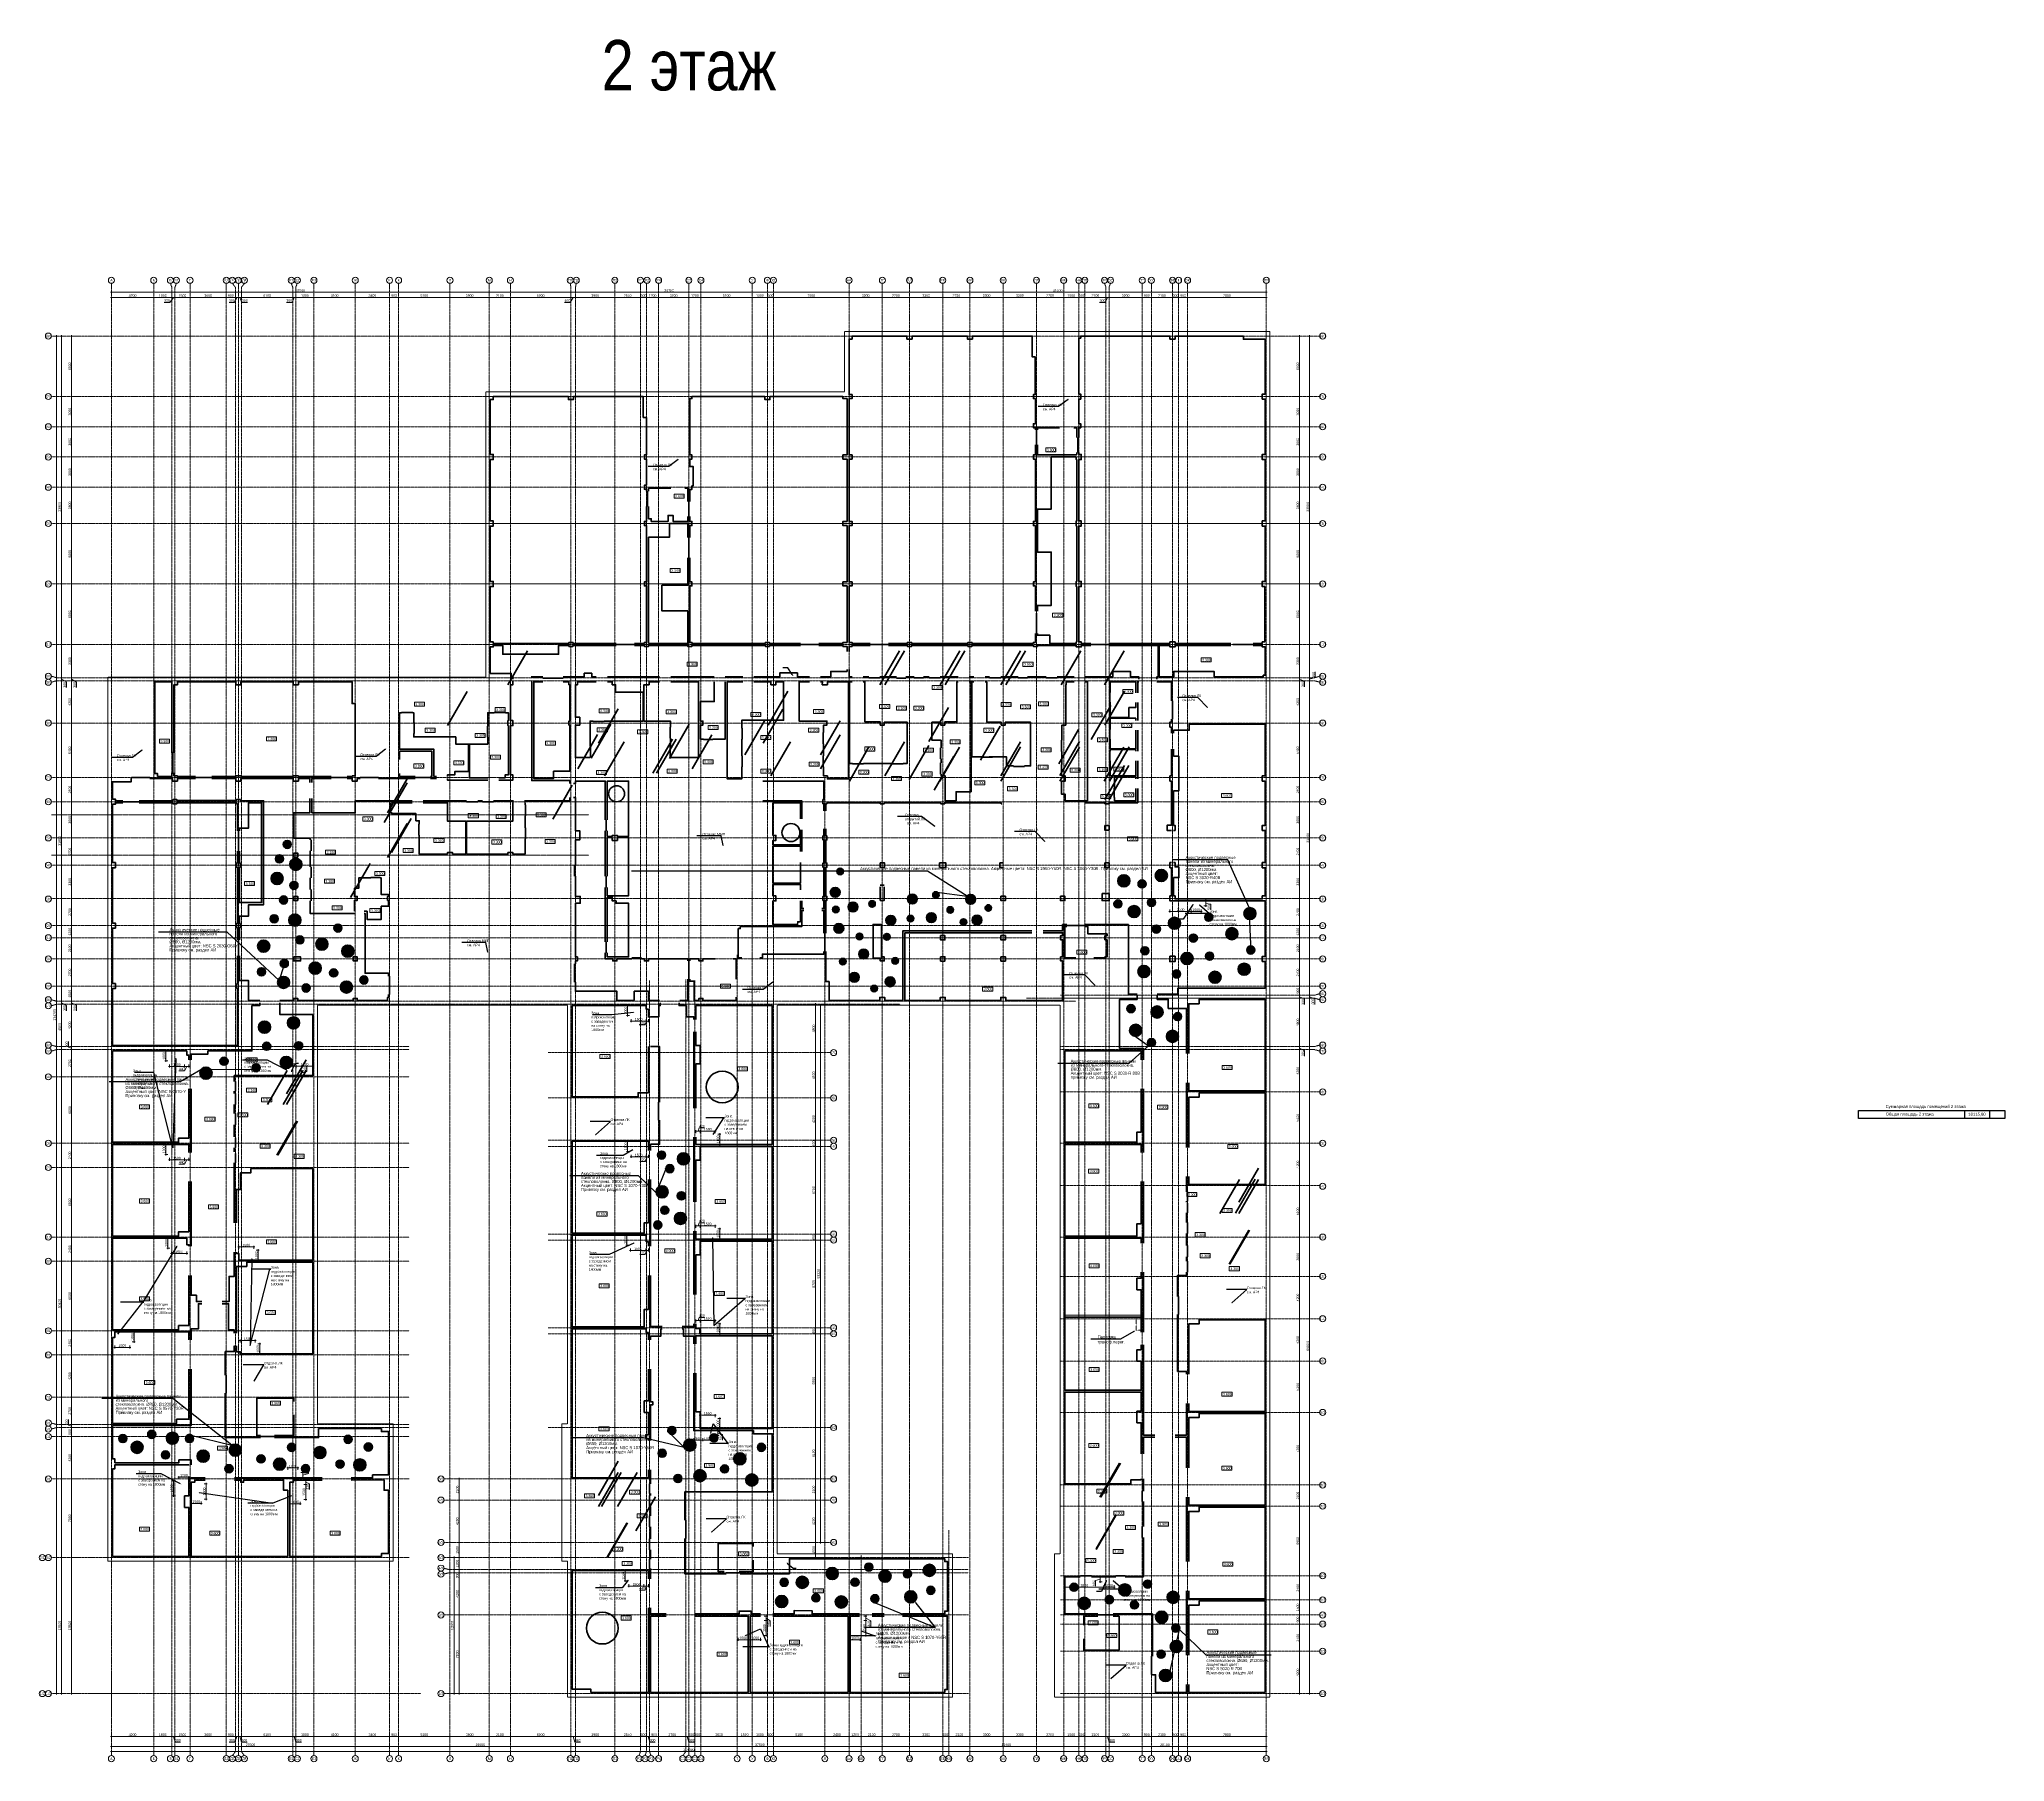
# Model space of a CAD drawing. Header units: millimetres. Extents: x -328335 to 1213373, y -208171 to 164144.
# Drawn here: x -7155 to 187884, y -6755 to 164144 of the extents above; entities that cross this region are included whole.
import ezdxf
from ezdxf import colors
from ezdxf.entities.mleader import LeaderData, LeaderLine
from ezdxf.enums import TextEntityAlignment as Align
from ezdxf.math import Vec2, Vec3

# ---------------------------------------------------------------- set-up
doc = ezdxf.new("R2010")
doc.units = ezdxf.units.MM
doc.header["$LTSCALE"] = 0.5
for name, pattern in [('CENTER', [50.8, 31.75, -6.35, 6.35, -6.35]), ('CENTER2', [28.575, 19.05, -3.175, 3.175, -3.175]), ('DASHED', [19.05, 12.7, -6.35]), ('HIDDEN', [9.525, 6.35, -3.175])]:
    doc.linetypes.add(name, pattern=pattern)
doc.layers.get('Defpoints').update_dxf_attribs({"color": 140})
doc.layers.add('A-Anno-Schd', color=4, linetype='Continuous')
doc.layers.add('Vport', color=6, linetype='Continuous', plot=False)
for name, color, linetype, lineweight in [('АИ_Плинтус', 3, 'Continuous', 9), ('АИ_Полы', 1, 'Continuous', 9), ('АИ_Полы марка', 1, 'Continuous', 13), ('АИ_Полы_размеры', 7, 'Continuous', 5), ('АИ_Текст', 7, 'Continuous', 13), ('АР6_потолок_отм', 5, 'Continuous', 5), ('АР6_Раздвижные_пер.', 160, 'Continuous', 5), ('АР_Отметка', 7, 'Continuous', 5), ('АЦ_Бафы', 8, 'Continuous', 0), ('АЦ_Выноски', 7, 'Continuous', 5), ('АЦ_Стены', 8, 'Continuous', 70), ('ПБ_огнестойкость', 10, 'Continuous', 0), ('РД_Оси_размер', 8, 'Continuous', 0)]:
    doc.layers.add(name, color=color, linetype=linetype, lineweight=lineweight)
doc.layers.add('АИ_Т_Профиль', color=2, linetype='Continuous', lineweight=40, true_color=0xffff00)
doc.layers.add('РД_Оси_100', color=7, linetype='Continuous', lineweight=0, true_color=0x525252)
for name, color, linetype, lineweight, plot in [('АР6_Г_профиль плитки', 220, 'Continuous', 35, False), ('АР6_окраска', 40, 'Continuous', 0, False), ('АР_Делит', 120, 'Continuous', 0, False)]:
    doc.layers.add(name, color=color, linetype=linetype, lineweight=lineweight, plot=plot)
doc.styles.add('Arial_Narrow_08', font='ARIALN.TTF', dxfattribs={"width": 0.8})
doc.styles.get("Standard").update_dxf_attribs({"font": 'romans.shx', "width": 0.75})
doc.styles.add('style1', font='ARIALN.TTF')
doc.styles.add('ккк', font='isocpeur.ttf', dxfattribs={"width": 0.85, "oblique": 15})
doc.dimstyles.new('Dim100_ареал', dxfattribs={"dimscale": 100, "dimtxt": 2.5, "dimasz": 1, "dimexe": 1, "dimexo": 1, "dimgap": 0.5, "dimtad": 1, "dimzin": 12, "dimdsep": 46, "dimtxsty": 'style1', "dimblk": 'ARCHTICK', "dimcen": 1, "dimdle": 1, "dimaunit": 1, "dimadec": 0, "dimazin": 3, "dimtfac": 1, "dimtmove": 1, "dimatfit": 3, "dimldrblk": 'OPEN30', "dimfxl": 2, "dimfxlon": 1, "dimtolj": 1, "dimtzin": 0, "dimlwd": 5, "dimlwe": 5, "dimarcsym": 0})

# ---------------------------------------------------------------- blocks, each defined once
blk = doc.blocks.new('_ArchTick')
at = {"color": 0, "linetype": 'ByBlock', "const_width": 0.15}
blk.add_lwpolyline([(-0.5, -0.5), (0.5, 0.5)], dxfattribs=at)
blk = doc.blocks.new('*D450')
at = {"layer": 'Defpoints', "color": 0, "transparency": 16777216}
for p in [(0, -3255), (4200, -3255), (4200, -4255)]:
    blk.add_point(p, dxfattribs=at)
at = {"layer": 'РД_Оси_размер', "color": 0, "lineweight": 5, "transparency": 16777216}
for p, q in [((-100, -4255), (4300, -4255)), ((0, -4055), (0, -4355)), ((4200, -4055), (4200, -4355))]:
    blk.add_line(p, q, dxfattribs=at)
at = {"layer": 'РД_Оси_размер', "color": 0, "lineweight": 5, "transparency": 16777216, "xscale": 100, "yscale": 100, "zscale": 100, "rotation": 180}
blk.add_blockref('_ArchTick', (0, -4255), dxfattribs=at)
at = {"layer": 'РД_Оси_размер', "color": 0, "lineweight": 5, "transparency": 16777216, "xscale": 100, "yscale": 100, "zscale": 100}
blk.add_blockref('_ArchTick', (4200, -4255), dxfattribs=at)
at = {"layer": 'РД_Оси_размер', "color": 0, "transparency": 16777216, "insert": (2100, -4077), "char_height": 250, "attachment_point": 5, "style": 'style1'}
blk.add_mtext('\\A1;4200', dxfattribs=at)
blk = doc.blocks.new('_Open30')
at = {"color": 0, "linetype": 'ByBlock', "lineweight": -2}
for p, q in [((-1, 0.3), (0, 0)), ((0, 0), (-1, -0.3)), ((0, 0), (-1, 0))]:
    blk.add_line(p, q, dxfattribs=at)
blk = doc.blocks.new('A-iden')
at = {"linetype": 'Continuous', "lineweight": 5}
blk.add_circle((0, -4), 3, dxfattribs=at)
at = {"color": 0, "linetype": 'Continuous', "lineweight": 20, "style": 'ккк', "width": 0.85}
blk.add_attdef('ID', text='', height=4, dxfattribs=at).set_placement((0.3, -3.9), align=Align.MIDDLE_CENTER)
blk = doc.blocks.new('*D260')
at = {"layer": 'Defpoints', "color": 0, "transparency": 16777216}
for p in [(4200, -3255), (6000, -3255), (6000, -4255)]:
    blk.add_point(p, dxfattribs=at)
at = {"layer": 'РД_Оси_размер', "color": 0, "lineweight": 5, "transparency": 16777216}
for p, q in [((4100, -4255), (6100, -4255)), ((4200, -4055), (4200, -4355)), ((6000, -4055), (6000, -4355))]:
    blk.add_line(p, q, dxfattribs=at)
at = {"layer": 'РД_Оси_размер', "color": 0, "lineweight": 5, "transparency": 16777216, "xscale": 100, "yscale": 100, "zscale": 100, "rotation": 180}
blk.add_blockref('_ArchTick', (4200, -4255), dxfattribs=at)
at = {"layer": 'РД_Оси_размер', "color": 0, "lineweight": 5, "transparency": 16777216, "xscale": 100, "yscale": 100, "zscale": 100}
blk.add_blockref('_ArchTick', (6000, -4255), dxfattribs=at)
at = {"layer": 'РД_Оси_размер', "color": 0, "transparency": 16777216, "insert": (5100, -4077), "char_height": 250, "attachment_point": 5, "style": 'style1'}
blk.add_mtext('\\A1;1800', dxfattribs=at)
blk = doc.blocks.new('*D261')
at = {"layer": 'Defpoints', "color": 0, "transparency": 16777216}
for p in [(6000, -3255), (6300, -3255), (6300, -4255)]:
    blk.add_point(p, dxfattribs=at)
at = {"layer": 'РД_Оси_размер', "color": 0, "lineweight": 5, "transparency": 16777216}
for p, q in [((5900, -4255), (6400, -4255)), ((6000, -4055), (6000, -4355)), ((6150, -4255), (6317, -4813)), ((6300, -4055), (6300, -4355)), ((6317, -4813), (6870, -4813))]:
    blk.add_line(p, q, dxfattribs=at)
at = {"layer": 'РД_Оси_размер', "color": 0, "lineweight": 5, "transparency": 16777216, "xscale": 100, "yscale": 100, "zscale": 100, "rotation": 180}
blk.add_blockref('_ArchTick', (6000, -4255), dxfattribs=at)
at = {"layer": 'РД_Оси_размер', "color": 0, "lineweight": 5, "transparency": 16777216, "xscale": 100, "yscale": 100, "zscale": 100}
blk.add_blockref('_ArchTick', (6300, -4255), dxfattribs=at)
at = {"layer": 'РД_Оси_размер', "color": 0, "transparency": 16777216, "insert": (6594, -4635), "char_height": 250, "attachment_point": 5, "style": 'style1'}
blk.add_mtext('\\A1;300', dxfattribs=at)
blk = doc.blocks.new('*D262')
at = {"layer": 'Defpoints', "color": 0, "transparency": 16777216}
for p in [(6300, -3255), (7800, -3255), (7800, -4255)]:
    blk.add_point(p, dxfattribs=at)
at = {"layer": 'РД_Оси_размер', "color": 0, "lineweight": 5, "transparency": 16777216}
for p, q in [((6200, -4255), (7900, -4255)), ((6300, -4055), (6300, -4355)), ((7800, -4055), (7800, -4355))]:
    blk.add_line(p, q, dxfattribs=at)
at = {"layer": 'РД_Оси_размер', "color": 0, "lineweight": 5, "transparency": 16777216, "xscale": 100, "yscale": 100, "zscale": 100, "rotation": 180}
blk.add_blockref('_ArchTick', (6300, -4255), dxfattribs=at)
at = {"layer": 'РД_Оси_размер', "color": 0, "lineweight": 5, "transparency": 16777216, "xscale": 100, "yscale": 100, "zscale": 100}
blk.add_blockref('_ArchTick', (7800, -4255), dxfattribs=at)
at = {"layer": 'РД_Оси_размер', "color": 0, "transparency": 16777216, "insert": (7050, -4077), "char_height": 250, "attachment_point": 5, "style": 'style1'}
blk.add_mtext('\\A1;1500', dxfattribs=at)
blk = doc.blocks.new('*D263')
at = {"layer": 'Defpoints', "color": 0, "transparency": 16777216}
for p in [(7800, -3255), (11400, -3255), (11400, -4255)]:
    blk.add_point(p, dxfattribs=at)
at = {"layer": 'РД_Оси_размер', "color": 0, "lineweight": 5, "transparency": 16777216}
for p, q in [((7700, -4255), (11500, -4255)), ((7800, -4055), (7800, -4355)), ((11400, -4055), (11400, -4355))]:
    blk.add_line(p, q, dxfattribs=at)
at = {"layer": 'РД_Оси_размер', "color": 0, "lineweight": 5, "transparency": 16777216, "xscale": 100, "yscale": 100, "zscale": 100, "rotation": 180}
blk.add_blockref('_ArchTick', (7800, -4255), dxfattribs=at)
at = {"layer": 'РД_Оси_размер', "color": 0, "lineweight": 5, "transparency": 16777216, "xscale": 100, "yscale": 100, "zscale": 100}
blk.add_blockref('_ArchTick', (11400, -4255), dxfattribs=at)
at = {"layer": 'РД_Оси_размер', "color": 0, "transparency": 16777216, "insert": (9600, -4077), "char_height": 250, "attachment_point": 5, "style": 'style1'}
blk.add_mtext('\\A1;3600', dxfattribs=at)
blk = doc.blocks.new('*D264')
at = {"layer": 'Defpoints', "color": 0, "transparency": 16777216}
for p in [(11400, -3255), (12300, -3255), (12300, -4255)]:
    blk.add_point(p, dxfattribs=at)
at = {"layer": 'РД_Оси_размер', "color": 0, "lineweight": 5, "transparency": 16777216}
for p, q in [((11300, -4255), (12400, -4255)), ((11400, -4055), (11400, -4355)), ((12300, -4055), (12300, -4355))]:
    blk.add_line(p, q, dxfattribs=at)
at = {"layer": 'РД_Оси_размер', "color": 0, "lineweight": 5, "transparency": 16777216, "xscale": 100, "yscale": 100, "zscale": 100, "rotation": 180}
blk.add_blockref('_ArchTick', (11400, -4255), dxfattribs=at)
at = {"layer": 'РД_Оси_размер', "color": 0, "lineweight": 5, "transparency": 16777216, "xscale": 100, "yscale": 100, "zscale": 100}
blk.add_blockref('_ArchTick', (12300, -4255), dxfattribs=at)
at = {"layer": 'РД_Оси_размер', "color": 0, "transparency": 16777216, "insert": (11850, -4077), "char_height": 250, "attachment_point": 5, "style": 'style1'}
blk.add_mtext('\\A1;900', dxfattribs=at)
blk = doc.blocks.new('*D265')
at = {"layer": 'Defpoints', "color": 0, "transparency": 16777216}
for p in [(12300, -3255), (12600, -3255), (12600, -4255)]:
    blk.add_point(p, dxfattribs=at)
at = {"layer": 'РД_Оси_размер', "color": 0, "lineweight": 5, "transparency": 16777216}
for p, q in [((12237, -4813), (11684, -4813)), ((12200, -4255), (12700, -4255)), ((12450, -4255), (12237, -4813)), ((12300, -4055), (12300, -4355)), ((12600, -4055), (12600, -4355))]:
    blk.add_line(p, q, dxfattribs=at)
at = {"layer": 'РД_Оси_размер', "color": 0, "lineweight": 5, "transparency": 16777216, "xscale": 100, "yscale": 100, "zscale": 100, "rotation": 180}
blk.add_blockref('_ArchTick', (12300, -4255), dxfattribs=at)
at = {"layer": 'РД_Оси_размер', "color": 0, "lineweight": 5, "transparency": 16777216, "xscale": 100, "yscale": 100, "zscale": 100}
blk.add_blockref('_ArchTick', (12600, -4255), dxfattribs=at)
at = {"layer": 'РД_Оси_размер', "color": 0, "transparency": 16777216, "insert": (11960, -4636), "char_height": 250, "attachment_point": 5, "style": 'style1'}
blk.add_mtext('\\A1;300', dxfattribs=at)
blk = doc.blocks.new('*D266')
at = {"layer": 'Defpoints', "color": 0, "transparency": 16777216}
for p in [(12600, -3255), (12900, -3255), (12900, -4255)]:
    blk.add_point(p, dxfattribs=at)
at = {"layer": 'РД_Оси_размер', "color": 0, "lineweight": 5, "transparency": 16777216}
for p, q in [((12500, -4255), (13000, -4255)), ((12600, -4055), (12600, -4355)), ((12750, -4255), (12917, -4813)), ((12900, -4055), (12900, -4355)), ((12917, -4813), (13470, -4813))]:
    blk.add_line(p, q, dxfattribs=at)
at = {"layer": 'РД_Оси_размер', "color": 0, "lineweight": 5, "transparency": 16777216, "xscale": 100, "yscale": 100, "zscale": 100, "rotation": 180}
blk.add_blockref('_ArchTick', (12600, -4255), dxfattribs=at)
at = {"layer": 'РД_Оси_размер', "color": 0, "lineweight": 5, "transparency": 16777216, "xscale": 100, "yscale": 100, "zscale": 100}
blk.add_blockref('_ArchTick', (12900, -4255), dxfattribs=at)
at = {"layer": 'РД_Оси_размер', "color": 0, "transparency": 16777216, "insert": (13194, -4635), "char_height": 250, "attachment_point": 5, "style": 'style1'}
blk.add_mtext('\\A1;300', dxfattribs=at)
blk = doc.blocks.new('*D267')
at = {"layer": 'Defpoints', "color": 0, "transparency": 16777216}
for p in [(12900, -3255), (18000, -3255), (18000, -4255)]:
    blk.add_point(p, dxfattribs=at)
at = {"layer": 'РД_Оси_размер', "color": 0, "lineweight": 5, "transparency": 16777216}
for p, q in [((12800, -4255), (18100, -4255)), ((12900, -4055), (12900, -4355)), ((18000, -4055), (18000, -4355))]:
    blk.add_line(p, q, dxfattribs=at)
at = {"layer": 'РД_Оси_размер', "color": 0, "lineweight": 5, "transparency": 16777216, "xscale": 100, "yscale": 100, "zscale": 100, "rotation": 180}
blk.add_blockref('_ArchTick', (12900, -4255), dxfattribs=at)
at = {"layer": 'РД_Оси_размер', "color": 0, "lineweight": 5, "transparency": 16777216, "xscale": 100, "yscale": 100, "zscale": 100}
blk.add_blockref('_ArchTick', (18000, -4255), dxfattribs=at)
at = {"layer": 'РД_Оси_размер', "color": 0, "transparency": 16777216, "insert": (15450, -4077), "char_height": 250, "attachment_point": 5, "style": 'style1'}
blk.add_mtext('\\A1;5100', dxfattribs=at)
blk = doc.blocks.new('*D268')
at = {"layer": 'Defpoints', "color": 0, "transparency": 16777216}
for p in [(18000, -3255), (18300, -3255), (18300, -4255)]:
    blk.add_point(p, dxfattribs=at)
at = {"layer": 'РД_Оси_размер', "color": 0, "lineweight": 5, "transparency": 16777216}
for p, q in [((17900, -4255), (18400, -4255)), ((18000, -4055), (18000, -4355)), ((18150, -4255), (18317, -4813)), ((18300, -4055), (18300, -4355)), ((18317, -4813), (18870, -4813))]:
    blk.add_line(p, q, dxfattribs=at)
at = {"layer": 'РД_Оси_размер', "color": 0, "lineweight": 5, "transparency": 16777216, "xscale": 100, "yscale": 100, "zscale": 100, "rotation": 180}
blk.add_blockref('_ArchTick', (18000, -4255), dxfattribs=at)
at = {"layer": 'РД_Оси_размер', "color": 0, "lineweight": 5, "transparency": 16777216, "xscale": 100, "yscale": 100, "zscale": 100}
blk.add_blockref('_ArchTick', (18300, -4255), dxfattribs=at)
at = {"layer": 'РД_Оси_размер', "color": 0, "transparency": 16777216, "insert": (18594, -4635), "char_height": 250, "attachment_point": 5, "style": 'style1'}
blk.add_mtext('\\A1;300', dxfattribs=at)
blk = doc.blocks.new('*D269')
at = {"layer": 'Defpoints', "color": 0, "transparency": 16777216}
for p in [(18300, -3255), (20100, -3255), (20100, -4255)]:
    blk.add_point(p, dxfattribs=at)
at = {"layer": 'РД_Оси_размер', "color": 0, "lineweight": 5, "transparency": 16777216}
for p, q in [((18200, -4255), (20200, -4255)), ((18300, -4055), (18300, -4355)), ((20100, -4055), (20100, -4355))]:
    blk.add_line(p, q, dxfattribs=at)
at = {"layer": 'РД_Оси_размер', "color": 0, "lineweight": 5, "transparency": 16777216, "xscale": 100, "yscale": 100, "zscale": 100, "rotation": 180}
blk.add_blockref('_ArchTick', (18300, -4255), dxfattribs=at)
at = {"layer": 'РД_Оси_размер', "color": 0, "lineweight": 5, "transparency": 16777216, "xscale": 100, "yscale": 100, "zscale": 100}
blk.add_blockref('_ArchTick', (20100, -4255), dxfattribs=at)
at = {"layer": 'РД_Оси_размер', "color": 0, "transparency": 16777216, "insert": (19200, -4077), "char_height": 250, "attachment_point": 5, "style": 'style1'}
blk.add_mtext('\\A1;1800', dxfattribs=at)
blk = doc.blocks.new('*D270')
at = {"layer": 'Defpoints', "color": 0, "transparency": 16777216}
for p in [(20100, -3255), (24200, -3255), (24200, -4255)]:
    blk.add_point(p, dxfattribs=at)
at = {"layer": 'РД_Оси_размер', "color": 0, "lineweight": 5, "transparency": 16777216}
for p, q in [((20000, -4255), (24300, -4255)), ((20100, -4055), (20100, -4355)), ((24200, -4055), (24200, -4355))]:
    blk.add_line(p, q, dxfattribs=at)
at = {"layer": 'РД_Оси_размер', "color": 0, "lineweight": 5, "transparency": 16777216, "xscale": 100, "yscale": 100, "zscale": 100, "rotation": 180}
blk.add_blockref('_ArchTick', (20100, -4255), dxfattribs=at)
at = {"layer": 'РД_Оси_размер', "color": 0, "lineweight": 5, "transparency": 16777216, "xscale": 100, "yscale": 100, "zscale": 100}
blk.add_blockref('_ArchTick', (24200, -4255), dxfattribs=at)
at = {"layer": 'РД_Оси_размер', "color": 0, "transparency": 16777216, "insert": (22150, -4077), "char_height": 250, "attachment_point": 5, "style": 'style1'}
blk.add_mtext('\\A1;4100', dxfattribs=at)
blk = doc.blocks.new('*D271')
at = {"layer": 'Defpoints', "color": 0, "transparency": 16777216}
for p in [(24200, -3255), (27600, -3255), (27600, -4255)]:
    blk.add_point(p, dxfattribs=at)
at = {"layer": 'РД_Оси_размер', "color": 0, "lineweight": 5, "transparency": 16777216}
for p, q in [((24100, -4255), (27700, -4255)), ((24200, -4055), (24200, -4355)), ((27600, -4055), (27600, -4355))]:
    blk.add_line(p, q, dxfattribs=at)
at = {"layer": 'РД_Оси_размер', "color": 0, "lineweight": 5, "transparency": 16777216, "xscale": 100, "yscale": 100, "zscale": 100, "rotation": 180}
blk.add_blockref('_ArchTick', (24200, -4255), dxfattribs=at)
at = {"layer": 'РД_Оси_размер', "color": 0, "lineweight": 5, "transparency": 16777216, "xscale": 100, "yscale": 100, "zscale": 100}
blk.add_blockref('_ArchTick', (27600, -4255), dxfattribs=at)
at = {"layer": 'РД_Оси_размер', "color": 0, "transparency": 16777216, "insert": (25900, -4077), "char_height": 250, "attachment_point": 5, "style": 'style1'}
blk.add_mtext('\\A1;3400', dxfattribs=at)
blk = doc.blocks.new('*D272')
at = {"layer": 'Defpoints', "color": 0, "transparency": 16777216}
for p in [(27600, -3255), (28500, -3255), (28500, -4255)]:
    blk.add_point(p, dxfattribs=at)
at = {"layer": 'РД_Оси_размер', "color": 0, "lineweight": 5, "transparency": 16777216}
for p, q in [((27500, -4255), (28600, -4255)), ((27600, -4055), (27600, -4355)), ((28500, -4055), (28500, -4355))]:
    blk.add_line(p, q, dxfattribs=at)
at = {"layer": 'РД_Оси_размер', "color": 0, "lineweight": 5, "transparency": 16777216, "xscale": 100, "yscale": 100, "zscale": 100, "rotation": 180}
blk.add_blockref('_ArchTick', (27600, -4255), dxfattribs=at)
at = {"layer": 'РД_Оси_размер', "color": 0, "lineweight": 5, "transparency": 16777216, "xscale": 100, "yscale": 100, "zscale": 100}
blk.add_blockref('_ArchTick', (28500, -4255), dxfattribs=at)
at = {"layer": 'РД_Оси_размер', "color": 0, "transparency": 16777216, "insert": (28050, -4077), "char_height": 250, "attachment_point": 5, "style": 'style1'}
blk.add_mtext('\\A1;900', dxfattribs=at)
blk = doc.blocks.new('*D273')
at = {"layer": 'Defpoints', "color": 0, "transparency": 16777216}
for p in [(28500, -3255), (33600, -3255), (33600, -4255)]:
    blk.add_point(p, dxfattribs=at)
at = {"layer": 'РД_Оси_размер', "color": 0, "lineweight": 5, "transparency": 16777216}
for p, q in [((28400, -4255), (33700, -4255)), ((28500, -4055), (28500, -4355)), ((33600, -4055), (33600, -4355))]:
    blk.add_line(p, q, dxfattribs=at)
at = {"layer": 'РД_Оси_размер', "color": 0, "lineweight": 5, "transparency": 16777216, "xscale": 100, "yscale": 100, "zscale": 100, "rotation": 180}
blk.add_blockref('_ArchTick', (28500, -4255), dxfattribs=at)
at = {"layer": 'РД_Оси_размер', "color": 0, "lineweight": 5, "transparency": 16777216, "xscale": 100, "yscale": 100, "zscale": 100}
blk.add_blockref('_ArchTick', (33600, -4255), dxfattribs=at)
at = {"layer": 'РД_Оси_размер', "color": 0, "transparency": 16777216, "insert": (31050, -4077), "char_height": 250, "attachment_point": 5, "style": 'style1'}
blk.add_mtext('\\A1;5100', dxfattribs=at)
blk = doc.blocks.new('*D274')
at = {"layer": 'Defpoints', "color": 0, "transparency": 16777216}
for p in [(33600, -3255), (37500, -3255), (37500, -4255)]:
    blk.add_point(p, dxfattribs=at)
at = {"layer": 'РД_Оси_размер', "color": 0, "lineweight": 5, "transparency": 16777216}
for p, q in [((33500, -4255), (37600, -4255)), ((33600, -4055), (33600, -4355)), ((37500, -4055), (37500, -4355))]:
    blk.add_line(p, q, dxfattribs=at)
at = {"layer": 'РД_Оси_размер', "color": 0, "lineweight": 5, "transparency": 16777216, "xscale": 100, "yscale": 100, "zscale": 100, "rotation": 180}
blk.add_blockref('_ArchTick', (33600, -4255), dxfattribs=at)
at = {"layer": 'РД_Оси_размер', "color": 0, "lineweight": 5, "transparency": 16777216, "xscale": 100, "yscale": 100, "zscale": 100}
blk.add_blockref('_ArchTick', (37500, -4255), dxfattribs=at)
at = {"layer": 'РД_Оси_размер', "color": 0, "transparency": 16777216, "insert": (35550, -4077), "char_height": 250, "attachment_point": 5, "style": 'style1'}
blk.add_mtext('\\A1;3900', dxfattribs=at)
blk = doc.blocks.new('*D275')
at = {"layer": 'Defpoints', "color": 0, "transparency": 16777216}
for p in [(37500, -3255), (39600, -3255), (39600, -4255)]:
    blk.add_point(p, dxfattribs=at)
at = {"layer": 'РД_Оси_размер', "color": 0, "lineweight": 5, "transparency": 16777216}
for p, q in [((37400, -4255), (39700, -4255)), ((37500, -4055), (37500, -4355)), ((39600, -4055), (39600, -4355))]:
    blk.add_line(p, q, dxfattribs=at)
at = {"layer": 'РД_Оси_размер', "color": 0, "lineweight": 5, "transparency": 16777216, "xscale": 100, "yscale": 100, "zscale": 100, "rotation": 180}
blk.add_blockref('_ArchTick', (37500, -4255), dxfattribs=at)
at = {"layer": 'РД_Оси_размер', "color": 0, "lineweight": 5, "transparency": 16777216, "xscale": 100, "yscale": 100, "zscale": 100}
blk.add_blockref('_ArchTick', (39600, -4255), dxfattribs=at)
at = {"layer": 'РД_Оси_размер', "color": 0, "transparency": 16777216, "insert": (38550, -4077), "char_height": 250, "attachment_point": 5, "style": 'style1'}
blk.add_mtext('\\A1;2100', dxfattribs=at)
blk = doc.blocks.new('*D276')
at = {"layer": 'Defpoints', "color": 0, "transparency": 16777216}
for p in [(39600, -3255), (45600, -3255), (45600, -4255)]:
    blk.add_point(p, dxfattribs=at)
at = {"layer": 'РД_Оси_размер', "color": 0, "lineweight": 5, "transparency": 16777216}
for p, q in [((39500, -4255), (45700, -4255)), ((39600, -4055), (39600, -4355)), ((45600, -4055), (45600, -4355))]:
    blk.add_line(p, q, dxfattribs=at)
at = {"layer": 'РД_Оси_размер', "color": 0, "lineweight": 5, "transparency": 16777216, "xscale": 100, "yscale": 100, "zscale": 100, "rotation": 180}
blk.add_blockref('_ArchTick', (39600, -4255), dxfattribs=at)
at = {"layer": 'РД_Оси_размер', "color": 0, "lineweight": 5, "transparency": 16777216, "xscale": 100, "yscale": 100, "zscale": 100}
blk.add_blockref('_ArchTick', (45600, -4255), dxfattribs=at)
at = {"layer": 'РД_Оси_размер', "color": 0, "transparency": 16777216, "insert": (42600, -4077), "char_height": 250, "attachment_point": 5, "style": 'style1'}
blk.add_mtext('\\A1;6000', dxfattribs=at)
blk = doc.blocks.new('*D277')
at = {"layer": 'Defpoints', "color": 0, "transparency": 16777216}
for p in [(45600, -3255), (46060, -3255), (46060, -4255)]:
    blk.add_point(p, dxfattribs=at)
at = {"layer": 'РД_Оси_размер', "color": 0, "lineweight": 5, "transparency": 16777216}
for p, q in [((45500, -4255), (46160, -4255)), ((45600, -4055), (45600, -4355)), ((45830, -4255), (45997, -4813)), ((45997, -4813), (46558, -4813)), ((46060, -4055), (46060, -4355))]:
    blk.add_line(p, q, dxfattribs=at)
at = {"layer": 'РД_Оси_размер', "color": 0, "lineweight": 5, "transparency": 16777216, "xscale": 100, "yscale": 100, "zscale": 100, "rotation": 180}
blk.add_blockref('_ArchTick', (45600, -4255), dxfattribs=at)
at = {"layer": 'РД_Оси_размер', "color": 0, "lineweight": 5, "transparency": 16777216, "xscale": 100, "yscale": 100, "zscale": 100}
blk.add_blockref('_ArchTick', (46060, -4255), dxfattribs=at)
at = {"layer": 'РД_Оси_размер', "color": 0, "transparency": 16777216, "insert": (46278, -4635), "char_height": 250, "attachment_point": 5, "style": 'style1'}
blk.add_mtext('\\A1;460', dxfattribs=at)
blk = doc.blocks.new('*D278')
at = {"layer": 'Defpoints', "color": 0, "transparency": 16777216}
for p in [(46060, -3255), (49960, -3255), (49960, -4255)]:
    blk.add_point(p, dxfattribs=at)
at = {"layer": 'РД_Оси_размер', "color": 0, "lineweight": 5, "transparency": 16777216}
for p, q in [((45960, -4255), (50060, -4255)), ((46060, -4055), (46060, -4355)), ((49960, -4055), (49960, -4355))]:
    blk.add_line(p, q, dxfattribs=at)
at = {"layer": 'РД_Оси_размер', "color": 0, "lineweight": 5, "transparency": 16777216, "xscale": 100, "yscale": 100, "zscale": 100, "rotation": 180}
blk.add_blockref('_ArchTick', (46060, -4255), dxfattribs=at)
at = {"layer": 'РД_Оси_размер', "color": 0, "lineweight": 5, "transparency": 16777216, "xscale": 100, "yscale": 100, "zscale": 100}
blk.add_blockref('_ArchTick', (49960, -4255), dxfattribs=at)
at = {"layer": 'РД_Оси_размер', "color": 0, "transparency": 16777216, "insert": (48010, -4077), "char_height": 250, "attachment_point": 5, "style": 'style1'}
blk.add_mtext('\\A1;3900', dxfattribs=at)
blk = doc.blocks.new('*D279')
at = {"layer": 'Defpoints', "color": 0, "transparency": 16777216}
for p in [(49960, -3255), (52500, -3255), (52500, -4255)]:
    blk.add_point(p, dxfattribs=at)
at = {"layer": 'РД_Оси_размер', "color": 0, "lineweight": 5, "transparency": 16777216}
for p, q in [((49860, -4255), (52600, -4255)), ((49960, -4055), (49960, -4355)), ((52500, -4055), (52500, -4355))]:
    blk.add_line(p, q, dxfattribs=at)
at = {"layer": 'РД_Оси_размер', "color": 0, "lineweight": 5, "transparency": 16777216, "xscale": 100, "yscale": 100, "zscale": 100, "rotation": 180}
blk.add_blockref('_ArchTick', (49960, -4255), dxfattribs=at)
at = {"layer": 'РД_Оси_размер', "color": 0, "lineweight": 5, "transparency": 16777216, "xscale": 100, "yscale": 100, "zscale": 100}
blk.add_blockref('_ArchTick', (52500, -4255), dxfattribs=at)
at = {"layer": 'РД_Оси_размер', "color": 0, "transparency": 16777216, "insert": (51230, -4077), "char_height": 250, "attachment_point": 5, "style": 'style1'}
blk.add_mtext('\\A1;2540', dxfattribs=at)
blk = doc.blocks.new('*D280')
at = {"layer": 'Defpoints', "color": 0, "transparency": 16777216}
for p in [(52500, -3255), (53100, -3255), (53100, -4255)]:
    blk.add_point(p, dxfattribs=at)
at = {"layer": 'РД_Оси_размер', "color": 0, "lineweight": 5, "transparency": 16777216}
for p, q in [((52400, -4255), (53200, -4255)), ((52500, -4055), (52500, -4355)), ((53100, -4055), (53100, -4355))]:
    blk.add_line(p, q, dxfattribs=at)
at = {"layer": 'РД_Оси_размер', "color": 0, "lineweight": 5, "transparency": 16777216, "xscale": 100, "yscale": 100, "zscale": 100, "rotation": 180}
blk.add_blockref('_ArchTick', (52500, -4255), dxfattribs=at)
at = {"layer": 'РД_Оси_размер', "color": 0, "lineweight": 5, "transparency": 16777216, "xscale": 100, "yscale": 100, "zscale": 100}
blk.add_blockref('_ArchTick', (53100, -4255), dxfattribs=at)
at = {"layer": 'РД_Оси_размер', "color": 0, "transparency": 16777216, "insert": (52800, -4077), "char_height": 250, "attachment_point": 5, "style": 'style1'}
blk.add_mtext('\\A1;600', dxfattribs=at)
blk = doc.blocks.new('*D281')
at = {"layer": 'Defpoints', "color": 0, "transparency": 16777216}
for p in [(53100, -3255), (53400, -3255), (53400, -4255)]:
    blk.add_point(p, dxfattribs=at)
at = {"layer": 'РД_Оси_размер', "color": 0, "lineweight": 5, "transparency": 16777216}
for p, q in [((53000, -4255), (53500, -4255)), ((53100, -4055), (53100, -4355)), ((53250, -4255), (53417, -4813)), ((53400, -4055), (53400, -4355)), ((53417, -4813), (53970, -4813))]:
    blk.add_line(p, q, dxfattribs=at)
at = {"layer": 'РД_Оси_размер', "color": 0, "lineweight": 5, "transparency": 16777216, "xscale": 100, "yscale": 100, "zscale": 100, "rotation": 180}
blk.add_blockref('_ArchTick', (53100, -4255), dxfattribs=at)
at = {"layer": 'РД_Оси_размер', "color": 0, "lineweight": 5, "transparency": 16777216, "xscale": 100, "yscale": 100, "zscale": 100}
blk.add_blockref('_ArchTick', (53400, -4255), dxfattribs=at)
at = {"layer": 'РД_Оси_размер', "color": 0, "transparency": 16777216, "insert": (53694, -4635), "char_height": 250, "attachment_point": 5, "style": 'style1'}
blk.add_mtext('\\A1;300', dxfattribs=at)
blk = doc.blocks.new('*D282')
at = {"layer": 'Defpoints', "color": 0, "transparency": 16777216}
for p in [(53400, -3255), (54300, -3255), (54300, -4255)]:
    blk.add_point(p, dxfattribs=at)
at = {"layer": 'РД_Оси_размер', "color": 0, "lineweight": 5, "transparency": 16777216}
for p, q in [((53300, -4255), (54400, -4255)), ((53400, -4055), (53400, -4355)), ((54300, -4055), (54300, -4355))]:
    blk.add_line(p, q, dxfattribs=at)
at = {"layer": 'РД_Оси_размер', "color": 0, "lineweight": 5, "transparency": 16777216, "xscale": 100, "yscale": 100, "zscale": 100, "rotation": 180}
blk.add_blockref('_ArchTick', (53400, -4255), dxfattribs=at)
at = {"layer": 'РД_Оси_размер', "color": 0, "lineweight": 5, "transparency": 16777216, "xscale": 100, "yscale": 100, "zscale": 100}
blk.add_blockref('_ArchTick', (54300, -4255), dxfattribs=at)
at = {"layer": 'РД_Оси_размер', "color": 0, "transparency": 16777216, "insert": (53850, -4077), "char_height": 250, "attachment_point": 5, "style": 'style1'}
blk.add_mtext('\\A1;900', dxfattribs=at)
blk = doc.blocks.new('*D283')
at = {"layer": 'Defpoints', "color": 0, "transparency": 16777216}
for p in [(54300, -3255), (57000, -3255), (57000, -4255)]:
    blk.add_point(p, dxfattribs=at)
at = {"layer": 'РД_Оси_размер', "color": 0, "lineweight": 5, "transparency": 16777216}
for p, q in [((54200, -4255), (57100, -4255)), ((54300, -4055), (54300, -4355)), ((57000, -4055), (57000, -4355))]:
    blk.add_line(p, q, dxfattribs=at)
at = {"layer": 'РД_Оси_размер', "color": 0, "lineweight": 5, "transparency": 16777216, "xscale": 100, "yscale": 100, "zscale": 100, "rotation": 180}
blk.add_blockref('_ArchTick', (54300, -4255), dxfattribs=at)
at = {"layer": 'РД_Оси_размер', "color": 0, "lineweight": 5, "transparency": 16777216, "xscale": 100, "yscale": 100, "zscale": 100}
blk.add_blockref('_ArchTick', (57000, -4255), dxfattribs=at)
at = {"layer": 'РД_Оси_размер', "color": 0, "transparency": 16777216, "insert": (55650, -4077), "char_height": 250, "attachment_point": 5, "style": 'style1'}
blk.add_mtext('\\A1;2700', dxfattribs=at)
blk = doc.blocks.new('*D284')
at = {"layer": 'Defpoints', "color": 0, "transparency": 16777216}
for p in [(57000, -3255), (57300, -3255), (57300, -4255)]:
    blk.add_point(p, dxfattribs=at)
at = {"layer": 'РД_Оси_размер', "color": 0, "lineweight": 5, "transparency": 16777216}
for p, q in [((56900, -4255), (57400, -4255)), ((57000, -4055), (57000, -4355)), ((57150, -4255), (57317, -4813)), ((57300, -4055), (57300, -4355)), ((57317, -4813), (57870, -4813))]:
    blk.add_line(p, q, dxfattribs=at)
at = {"layer": 'РД_Оси_размер', "color": 0, "lineweight": 5, "transparency": 16777216, "xscale": 100, "yscale": 100, "zscale": 100, "rotation": 180}
blk.add_blockref('_ArchTick', (57000, -4255), dxfattribs=at)
at = {"layer": 'РД_Оси_размер', "color": 0, "lineweight": 5, "transparency": 16777216, "xscale": 100, "yscale": 100, "zscale": 100}
blk.add_blockref('_ArchTick', (57300, -4255), dxfattribs=at)
at = {"layer": 'РД_Оси_размер', "color": 0, "transparency": 16777216, "insert": (57594, -4635), "char_height": 250, "attachment_point": 5, "style": 'style1'}
blk.add_mtext('\\A1;300', dxfattribs=at)
blk = doc.blocks.new('*D285')
at = {"layer": 'Defpoints', "color": 0, "transparency": 16777216}
for p in [(57300, -3255), (57900, -3255), (57900, -4255)]:
    blk.add_point(p, dxfattribs=at)
at = {"layer": 'РД_Оси_размер', "color": 0, "lineweight": 5, "transparency": 16777216}
for p, q in [((57200, -4255), (58000, -4255)), ((57300, -4055), (57300, -4355)), ((57900, -4055), (57900, -4355))]:
    blk.add_line(p, q, dxfattribs=at)
at = {"layer": 'РД_Оси_размер', "color": 0, "lineweight": 5, "transparency": 16777216, "xscale": 100, "yscale": 100, "zscale": 100, "rotation": 180}
blk.add_blockref('_ArchTick', (57300, -4255), dxfattribs=at)
at = {"layer": 'РД_Оси_размер', "color": 0, "lineweight": 5, "transparency": 16777216, "xscale": 100, "yscale": 100, "zscale": 100}
blk.add_blockref('_ArchTick', (57900, -4255), dxfattribs=at)
at = {"layer": 'РД_Оси_размер', "color": 0, "transparency": 16777216, "insert": (57600, -4077), "char_height": 250, "attachment_point": 5, "style": 'style1'}
blk.add_mtext('\\A1;600', dxfattribs=at)
blk = doc.blocks.new('*D286')
at = {"layer": 'Defpoints', "color": 0, "transparency": 16777216}
for p in [(57900, -3255), (58500, -3255), (58500, -4255)]:
    blk.add_point(p, dxfattribs=at)
at = {"layer": 'РД_Оси_размер', "color": 0, "lineweight": 5, "transparency": 16777216}
for p, q in [((57800, -4255), (58600, -4255)), ((57900, -4055), (57900, -4355)), ((58500, -4055), (58500, -4355))]:
    blk.add_line(p, q, dxfattribs=at)
at = {"layer": 'РД_Оси_размер', "color": 0, "lineweight": 5, "transparency": 16777216, "xscale": 100, "yscale": 100, "zscale": 100, "rotation": 180}
blk.add_blockref('_ArchTick', (57900, -4255), dxfattribs=at)
at = {"layer": 'РД_Оси_размер', "color": 0, "lineweight": 5, "transparency": 16777216, "xscale": 100, "yscale": 100, "zscale": 100}
blk.add_blockref('_ArchTick', (58500, -4255), dxfattribs=at)
at = {"layer": 'РД_Оси_размер', "color": 0, "transparency": 16777216, "insert": (58200, -4077), "char_height": 250, "attachment_point": 5, "style": 'style1'}
blk.add_mtext('\\A1;600', dxfattribs=at)
blk = doc.blocks.new('*D287')
at = {"layer": 'Defpoints', "color": 0, "transparency": 16777216}
for p in [(58500, -3255), (62100, -3255), (62100, -4255)]:
    blk.add_point(p, dxfattribs=at)
at = {"layer": 'РД_Оси_размер', "color": 0, "lineweight": 5, "transparency": 16777216}
for p, q in [((58400, -4255), (62200, -4255)), ((58500, -4055), (58500, -4355)), ((62100, -4055), (62100, -4355))]:
    blk.add_line(p, q, dxfattribs=at)
at = {"layer": 'РД_Оси_размер', "color": 0, "lineweight": 5, "transparency": 16777216, "xscale": 100, "yscale": 100, "zscale": 100, "rotation": 180}
blk.add_blockref('_ArchTick', (58500, -4255), dxfattribs=at)
at = {"layer": 'РД_Оси_размер', "color": 0, "lineweight": 5, "transparency": 16777216, "xscale": 100, "yscale": 100, "zscale": 100}
blk.add_blockref('_ArchTick', (62100, -4255), dxfattribs=at)
at = {"layer": 'РД_Оси_размер', "color": 0, "transparency": 16777216, "insert": (60300, -4077), "char_height": 250, "attachment_point": 5, "style": 'style1'}
blk.add_mtext('\\A1;3600', dxfattribs=at)
blk = doc.blocks.new('*D288')
at = {"layer": 'Defpoints', "color": 0, "transparency": 16777216}
for p in [(62100, -3255), (63600, -3255), (63600, -4255)]:
    blk.add_point(p, dxfattribs=at)
at = {"layer": 'РД_Оси_размер', "color": 0, "lineweight": 5, "transparency": 16777216}
for p, q in [((62000, -4255), (63700, -4255)), ((62100, -4055), (62100, -4355)), ((63600, -4055), (63600, -4355))]:
    blk.add_line(p, q, dxfattribs=at)
at = {"layer": 'РД_Оси_размер', "color": 0, "lineweight": 5, "transparency": 16777216, "xscale": 100, "yscale": 100, "zscale": 100, "rotation": 180}
blk.add_blockref('_ArchTick', (62100, -4255), dxfattribs=at)
at = {"layer": 'РД_Оси_размер', "color": 0, "lineweight": 5, "transparency": 16777216, "xscale": 100, "yscale": 100, "zscale": 100}
blk.add_blockref('_ArchTick', (63600, -4255), dxfattribs=at)
at = {"layer": 'РД_Оси_размер', "color": 0, "transparency": 16777216, "insert": (62850, -4077), "char_height": 250, "attachment_point": 5, "style": 'style1'}
blk.add_mtext('\\A1;1500', dxfattribs=at)
blk = doc.blocks.new('*D289')
at = {"layer": 'Defpoints', "color": 0, "transparency": 16777216}
for p in [(63600, -3255), (65100, -3255), (65100, -4255)]:
    blk.add_point(p, dxfattribs=at)
at = {"layer": 'РД_Оси_размер', "color": 0, "lineweight": 5, "transparency": 16777216}
for p, q in [((63500, -4255), (65200, -4255)), ((63600, -4055), (63600, -4355)), ((65100, -4055), (65100, -4355))]:
    blk.add_line(p, q, dxfattribs=at)
at = {"layer": 'РД_Оси_размер', "color": 0, "lineweight": 5, "transparency": 16777216, "xscale": 100, "yscale": 100, "zscale": 100, "rotation": 180}
blk.add_blockref('_ArchTick', (63600, -4255), dxfattribs=at)
at = {"layer": 'РД_Оси_размер', "color": 0, "lineweight": 5, "transparency": 16777216, "xscale": 100, "yscale": 100, "zscale": 100}
blk.add_blockref('_ArchTick', (65100, -4255), dxfattribs=at)
at = {"layer": 'РД_Оси_размер', "color": 0, "transparency": 16777216, "insert": (64350, -4077), "char_height": 250, "attachment_point": 5, "style": 'style1'}
blk.add_mtext('\\A1;1500', dxfattribs=at)
blk = doc.blocks.new('*D290')
at = {"layer": 'Defpoints', "color": 0, "transparency": 16777216}
for p in [(65100, -3255), (65700, -3255), (65700, -4255)]:
    blk.add_point(p, dxfattribs=at)
at = {"layer": 'РД_Оси_размер', "color": 0, "lineweight": 5, "transparency": 16777216}
for p, q in [((65000, -4255), (65800, -4255)), ((65100, -4055), (65100, -4355)), ((65700, -4055), (65700, -4355))]:
    blk.add_line(p, q, dxfattribs=at)
at = {"layer": 'РД_Оси_размер', "color": 0, "lineweight": 5, "transparency": 16777216, "xscale": 100, "yscale": 100, "zscale": 100, "rotation": 180}
blk.add_blockref('_ArchTick', (65100, -4255), dxfattribs=at)
at = {"layer": 'РД_Оси_размер', "color": 0, "lineweight": 5, "transparency": 16777216, "xscale": 100, "yscale": 100, "zscale": 100}
blk.add_blockref('_ArchTick', (65700, -4255), dxfattribs=at)
at = {"layer": 'РД_Оси_размер', "color": 0, "transparency": 16777216, "insert": (65400, -4077), "char_height": 250, "attachment_point": 5, "style": 'style1'}
blk.add_mtext('\\A1;600', dxfattribs=at)
blk = doc.blocks.new('*D291')
at = {"layer": 'Defpoints', "color": 0, "transparency": 16777216}
for p in [(65700, -3255), (70800, -3255), (70800, -4255)]:
    blk.add_point(p, dxfattribs=at)
at = {"layer": 'РД_Оси_размер', "color": 0, "lineweight": 5, "transparency": 16777216}
for p, q in [((65600, -4255), (70900, -4255)), ((65700, -4055), (65700, -4355)), ((70800, -4055), (70800, -4355))]:
    blk.add_line(p, q, dxfattribs=at)
at = {"layer": 'РД_Оси_размер', "color": 0, "lineweight": 5, "transparency": 16777216, "xscale": 100, "yscale": 100, "zscale": 100, "rotation": 180}
blk.add_blockref('_ArchTick', (65700, -4255), dxfattribs=at)
at = {"layer": 'РД_Оси_размер', "color": 0, "lineweight": 5, "transparency": 16777216, "xscale": 100, "yscale": 100, "zscale": 100}
blk.add_blockref('_ArchTick', (70800, -4255), dxfattribs=at)
at = {"layer": 'РД_Оси_размер', "color": 0, "transparency": 16777216, "insert": (68250, -4077), "char_height": 250, "attachment_point": 5, "style": 'style1'}
blk.add_mtext('\\A1;5100', dxfattribs=at)
blk = doc.blocks.new('*D292')
at = {"layer": 'Defpoints', "color": 0, "transparency": 16777216}
for p in [(70800, -3255), (73200, -3255), (73200, -4255)]:
    blk.add_point(p, dxfattribs=at)
at = {"layer": 'РД_Оси_размер', "color": 0, "lineweight": 5, "transparency": 16777216}
for p, q in [((70700, -4255), (73300, -4255)), ((70800, -4055), (70800, -4355)), ((73200, -4055), (73200, -4355))]:
    blk.add_line(p, q, dxfattribs=at)
at = {"layer": 'РД_Оси_размер', "color": 0, "lineweight": 5, "transparency": 16777216, "xscale": 100, "yscale": 100, "zscale": 100, "rotation": 180}
blk.add_blockref('_ArchTick', (70800, -4255), dxfattribs=at)
at = {"layer": 'РД_Оси_размер', "color": 0, "lineweight": 5, "transparency": 16777216, "xscale": 100, "yscale": 100, "zscale": 100}
blk.add_blockref('_ArchTick', (73200, -4255), dxfattribs=at)
at = {"layer": 'РД_Оси_размер', "color": 0, "transparency": 16777216, "insert": (72000, -4077), "char_height": 250, "attachment_point": 5, "style": 'style1'}
blk.add_mtext('\\A1;2400', dxfattribs=at)
blk = doc.blocks.new('*D293')
at = {"layer": 'Defpoints', "color": 0, "transparency": 16777216}
for p in [(73200, -3255), (74400, -3255), (74400, -4255)]:
    blk.add_point(p, dxfattribs=at)
at = {"layer": 'РД_Оси_размер', "color": 0, "lineweight": 5, "transparency": 16777216}
for p, q in [((73100, -4255), (74500, -4255)), ((73200, -4055), (73200, -4355)), ((74400, -4055), (74400, -4355))]:
    blk.add_line(p, q, dxfattribs=at)
at = {"layer": 'РД_Оси_размер', "color": 0, "lineweight": 5, "transparency": 16777216, "xscale": 100, "yscale": 100, "zscale": 100, "rotation": 180}
blk.add_blockref('_ArchTick', (73200, -4255), dxfattribs=at)
at = {"layer": 'РД_Оси_размер', "color": 0, "lineweight": 5, "transparency": 16777216, "xscale": 100, "yscale": 100, "zscale": 100}
blk.add_blockref('_ArchTick', (74400, -4255), dxfattribs=at)
at = {"layer": 'РД_Оси_размер', "color": 0, "transparency": 16777216, "insert": (73800, -4077), "char_height": 250, "attachment_point": 5, "style": 'style1'}
blk.add_mtext('\\A1;1200', dxfattribs=at)
blk = doc.blocks.new('*D294')
at = {"layer": 'Defpoints', "color": 0, "transparency": 16777216}
for p in [(74400, -3255), (76500, -3255), (76500, -4255)]:
    blk.add_point(p, dxfattribs=at)
at = {"layer": 'РД_Оси_размер', "color": 0, "lineweight": 5, "transparency": 16777216}
for p, q in [((74300, -4255), (76600, -4255)), ((74400, -4055), (74400, -4355)), ((76500, -4055), (76500, -4355))]:
    blk.add_line(p, q, dxfattribs=at)
at = {"layer": 'РД_Оси_размер', "color": 0, "lineweight": 5, "transparency": 16777216, "xscale": 100, "yscale": 100, "zscale": 100, "rotation": 180}
blk.add_blockref('_ArchTick', (74400, -4255), dxfattribs=at)
at = {"layer": 'РД_Оси_размер', "color": 0, "lineweight": 5, "transparency": 16777216, "xscale": 100, "yscale": 100, "zscale": 100}
blk.add_blockref('_ArchTick', (76500, -4255), dxfattribs=at)
at = {"layer": 'РД_Оси_размер', "color": 0, "transparency": 16777216, "insert": (75450, -4077), "char_height": 250, "attachment_point": 5, "style": 'style1'}
blk.add_mtext('\\A1;2100', dxfattribs=at)
blk = doc.blocks.new('*D295')
at = {"layer": 'Defpoints', "color": 0, "transparency": 16777216}
for p in [(76500, -3255), (79200, -3255), (79200, -4255)]:
    blk.add_point(p, dxfattribs=at)
at = {"layer": 'РД_Оси_размер', "color": 0, "lineweight": 5, "transparency": 16777216}
for p, q in [((76400, -4255), (79300, -4255)), ((76500, -4055), (76500, -4355)), ((79200, -4055), (79200, -4355))]:
    blk.add_line(p, q, dxfattribs=at)
at = {"layer": 'РД_Оси_размер', "color": 0, "lineweight": 5, "transparency": 16777216, "xscale": 100, "yscale": 100, "zscale": 100, "rotation": 180}
blk.add_blockref('_ArchTick', (76500, -4255), dxfattribs=at)
at = {"layer": 'РД_Оси_размер', "color": 0, "lineweight": 5, "transparency": 16777216, "xscale": 100, "yscale": 100, "zscale": 100}
blk.add_blockref('_ArchTick', (79200, -4255), dxfattribs=at)
at = {"layer": 'РД_Оси_размер', "color": 0, "transparency": 16777216, "insert": (77850, -4077), "char_height": 250, "attachment_point": 5, "style": 'style1'}
blk.add_mtext('\\A1;2700', dxfattribs=at)
blk = doc.blocks.new('*D296')
at = {"layer": 'Defpoints', "color": 0, "transparency": 16777216}
for p in [(79200, -3255), (82500, -3255), (82500, -4255)]:
    blk.add_point(p, dxfattribs=at)
at = {"layer": 'РД_Оси_размер', "color": 0, "lineweight": 5, "transparency": 16777216}
for p, q in [((79100, -4255), (82600, -4255)), ((79200, -4055), (79200, -4355)), ((82500, -4055), (82500, -4355))]:
    blk.add_line(p, q, dxfattribs=at)
at = {"layer": 'РД_Оси_размер', "color": 0, "lineweight": 5, "transparency": 16777216, "xscale": 100, "yscale": 100, "zscale": 100, "rotation": 180}
blk.add_blockref('_ArchTick', (79200, -4255), dxfattribs=at)
at = {"layer": 'РД_Оси_размер', "color": 0, "lineweight": 5, "transparency": 16777216, "xscale": 100, "yscale": 100, "zscale": 100}
blk.add_blockref('_ArchTick', (82500, -4255), dxfattribs=at)
at = {"layer": 'РД_Оси_размер', "color": 0, "transparency": 16777216, "insert": (80850, -4077), "char_height": 250, "attachment_point": 5, "style": 'style1'}
blk.add_mtext('\\A1;3300', dxfattribs=at)
blk = doc.blocks.new('*D297')
at = {"layer": 'Defpoints', "color": 0, "transparency": 16777216}
for p in [(82500, -3255), (83100, -3255), (83100, -4255)]:
    blk.add_point(p, dxfattribs=at)
at = {"layer": 'РД_Оси_размер', "color": 0, "lineweight": 5, "transparency": 16777216}
for p, q in [((82400, -4255), (83200, -4255)), ((82500, -4055), (82500, -4355)), ((83100, -4055), (83100, -4355))]:
    blk.add_line(p, q, dxfattribs=at)
at = {"layer": 'РД_Оси_размер', "color": 0, "lineweight": 5, "transparency": 16777216, "xscale": 100, "yscale": 100, "zscale": 100, "rotation": 180}
blk.add_blockref('_ArchTick', (82500, -4255), dxfattribs=at)
at = {"layer": 'РД_Оси_размер', "color": 0, "lineweight": 5, "transparency": 16777216, "xscale": 100, "yscale": 100, "zscale": 100}
blk.add_blockref('_ArchTick', (83100, -4255), dxfattribs=at)
at = {"layer": 'РД_Оси_размер', "color": 0, "transparency": 16777216, "insert": (82800, -4077), "char_height": 250, "attachment_point": 5, "style": 'style1'}
blk.add_mtext('\\A1;600', dxfattribs=at)
blk = doc.blocks.new('*D298')
at = {"layer": 'Defpoints', "color": 0, "transparency": 16777216}
for p in [(83100, -3255), (85200, -3255), (85200, -4255)]:
    blk.add_point(p, dxfattribs=at)
at = {"layer": 'РД_Оси_размер', "color": 0, "lineweight": 5, "transparency": 16777216}
for p, q in [((83000, -4255), (85300, -4255)), ((83100, -4055), (83100, -4355)), ((85200, -4055), (85200, -4355))]:
    blk.add_line(p, q, dxfattribs=at)
at = {"layer": 'РД_Оси_размер', "color": 0, "lineweight": 5, "transparency": 16777216, "xscale": 100, "yscale": 100, "zscale": 100, "rotation": 180}
blk.add_blockref('_ArchTick', (83100, -4255), dxfattribs=at)
at = {"layer": 'РД_Оси_размер', "color": 0, "lineweight": 5, "transparency": 16777216, "xscale": 100, "yscale": 100, "zscale": 100}
blk.add_blockref('_ArchTick', (85200, -4255), dxfattribs=at)
at = {"layer": 'РД_Оси_размер', "color": 0, "transparency": 16777216, "insert": (84150, -4077), "char_height": 250, "attachment_point": 5, "style": 'style1'}
blk.add_mtext('\\A1;2100', dxfattribs=at)
blk = doc.blocks.new('*D389')
at = {"layer": 'Defpoints', "color": 0, "transparency": 16777216}
for p in [(85200, -3255), (88500, -3255), (88500, -4255)]:
    blk.add_point(p, dxfattribs=at)
at = {"layer": 'РД_Оси_размер', "color": 0, "lineweight": 5, "transparency": 16777216}
for p, q in [((85100, -4255), (88600, -4255)), ((85200, -4055), (85200, -4355)), ((88500, -4055), (88500, -4355))]:
    blk.add_line(p, q, dxfattribs=at)
at = {"layer": 'РД_Оси_размер', "color": 0, "lineweight": 5, "transparency": 16777216, "xscale": 100, "yscale": 100, "zscale": 100, "rotation": 180}
blk.add_blockref('_ArchTick', (85200, -4255), dxfattribs=at)
at = {"layer": 'РД_Оси_размер', "color": 0, "lineweight": 5, "transparency": 16777216, "xscale": 100, "yscale": 100, "zscale": 100}
blk.add_blockref('_ArchTick', (88500, -4255), dxfattribs=at)
at = {"layer": 'РД_Оси_размер', "color": 0, "transparency": 16777216, "insert": (86850, -4077), "char_height": 250, "attachment_point": 5, "style": 'style1'}
blk.add_mtext('\\A1;3300', dxfattribs=at)
blk = doc.blocks.new('*D390')
at = {"layer": 'Defpoints', "color": 0, "transparency": 16777216}
for p in [(88500, -3255), (91800, -3255), (91800, -4255)]:
    blk.add_point(p, dxfattribs=at)
at = {"layer": 'РД_Оси_размер', "color": 0, "lineweight": 5, "transparency": 16777216}
for p, q in [((88400, -4255), (91900, -4255)), ((88500, -4055), (88500, -4355)), ((91800, -4055), (91800, -4355))]:
    blk.add_line(p, q, dxfattribs=at)
at = {"layer": 'РД_Оси_размер', "color": 0, "lineweight": 5, "transparency": 16777216, "xscale": 100, "yscale": 100, "zscale": 100, "rotation": 180}
blk.add_blockref('_ArchTick', (88500, -4255), dxfattribs=at)
at = {"layer": 'РД_Оси_размер', "color": 0, "lineweight": 5, "transparency": 16777216, "xscale": 100, "yscale": 100, "zscale": 100}
blk.add_blockref('_ArchTick', (91800, -4255), dxfattribs=at)
at = {"layer": 'РД_Оси_размер', "color": 0, "transparency": 16777216, "insert": (90150, -4077), "char_height": 250, "attachment_point": 5, "style": 'style1'}
blk.add_mtext('\\A1;3300', dxfattribs=at)
blk = doc.blocks.new('*D391')
at = {"layer": 'Defpoints', "color": 0, "transparency": 16777216}
for p in [(91800, -3255), (94500, -3255), (94500, -4255)]:
    blk.add_point(p, dxfattribs=at)
at = {"layer": 'РД_Оси_размер', "color": 0, "lineweight": 5, "transparency": 16777216}
for p, q in [((91700, -4255), (94600, -4255)), ((91800, -4055), (91800, -4355)), ((94500, -4055), (94500, -4355))]:
    blk.add_line(p, q, dxfattribs=at)
at = {"layer": 'РД_Оси_размер', "color": 0, "lineweight": 5, "transparency": 16777216, "xscale": 100, "yscale": 100, "zscale": 100, "rotation": 180}
blk.add_blockref('_ArchTick', (91800, -4255), dxfattribs=at)
at = {"layer": 'РД_Оси_размер', "color": 0, "lineweight": 5, "transparency": 16777216, "xscale": 100, "yscale": 100, "zscale": 100}
blk.add_blockref('_ArchTick', (94500, -4255), dxfattribs=at)
at = {"layer": 'РД_Оси_размер', "color": 0, "transparency": 16777216, "insert": (93150, -4077), "char_height": 250, "attachment_point": 5, "style": 'style1'}
blk.add_mtext('\\A1;2700', dxfattribs=at)
blk = doc.blocks.new('*D392')
at = {"layer": 'Defpoints', "color": 0, "transparency": 16777216}
for p in [(94500, -3255), (96000, -3255), (96000, -4255)]:
    blk.add_point(p, dxfattribs=at)
at = {"layer": 'РД_Оси_размер', "color": 0, "lineweight": 5, "transparency": 16777216}
for p, q in [((94400, -4255), (96100, -4255)), ((94500, -4055), (94500, -4355)), ((96000, -4055), (96000, -4355))]:
    blk.add_line(p, q, dxfattribs=at)
at = {"layer": 'РД_Оси_размер', "color": 0, "lineweight": 5, "transparency": 16777216, "xscale": 100, "yscale": 100, "zscale": 100, "rotation": 180}
blk.add_blockref('_ArchTick', (94500, -4255), dxfattribs=at)
at = {"layer": 'РД_Оси_размер', "color": 0, "lineweight": 5, "transparency": 16777216, "xscale": 100, "yscale": 100, "zscale": 100}
blk.add_blockref('_ArchTick', (96000, -4255), dxfattribs=at)
at = {"layer": 'РД_Оси_размер', "color": 0, "transparency": 16777216, "insert": (95250, -4077), "char_height": 250, "attachment_point": 5, "style": 'style1'}
blk.add_mtext('\\A1;1500', dxfattribs=at)
blk = doc.blocks.new('*D393')
at = {"layer": 'Defpoints', "color": 0, "transparency": 16777216}
for p in [(96000, -3255), (96600, -3255), (96600, -4255)]:
    blk.add_point(p, dxfattribs=at)
at = {"layer": 'РД_Оси_размер', "color": 0, "lineweight": 5, "transparency": 16777216}
for p, q in [((95900, -4255), (96700, -4255)), ((96000, -4055), (96000, -4355)), ((96600, -4055), (96600, -4355))]:
    blk.add_line(p, q, dxfattribs=at)
at = {"layer": 'РД_Оси_размер', "color": 0, "lineweight": 5, "transparency": 16777216, "xscale": 100, "yscale": 100, "zscale": 100, "rotation": 180}
blk.add_blockref('_ArchTick', (96000, -4255), dxfattribs=at)
at = {"layer": 'РД_Оси_размер', "color": 0, "lineweight": 5, "transparency": 16777216, "xscale": 100, "yscale": 100, "zscale": 100}
blk.add_blockref('_ArchTick', (96600, -4255), dxfattribs=at)
at = {"layer": 'РД_Оси_размер', "color": 0, "transparency": 16777216, "insert": (96300, -4077), "char_height": 250, "attachment_point": 5, "style": 'style1'}
blk.add_mtext('\\A1;600', dxfattribs=at)
blk = doc.blocks.new('*D394')
at = {"layer": 'Defpoints', "color": 0, "transparency": 16777216}
for p in [(96600, -3255), (98700, -3255), (98700, -4255)]:
    blk.add_point(p, dxfattribs=at)
at = {"layer": 'РД_Оси_размер', "color": 0, "lineweight": 5, "transparency": 16777216}
for p, q in [((96500, -4255), (98800, -4255)), ((96600, -4055), (96600, -4355)), ((98700, -4055), (98700, -4355))]:
    blk.add_line(p, q, dxfattribs=at)
at = {"layer": 'РД_Оси_размер', "color": 0, "lineweight": 5, "transparency": 16777216, "xscale": 100, "yscale": 100, "zscale": 100, "rotation": 180}
blk.add_blockref('_ArchTick', (96600, -4255), dxfattribs=at)
at = {"layer": 'РД_Оси_размер', "color": 0, "lineweight": 5, "transparency": 16777216, "xscale": 100, "yscale": 100, "zscale": 100}
blk.add_blockref('_ArchTick', (98700, -4255), dxfattribs=at)
at = {"layer": 'РД_Оси_размер', "color": 0, "transparency": 16777216, "insert": (97650, -4077), "char_height": 250, "attachment_point": 5, "style": 'style1'}
blk.add_mtext('\\A1;2100', dxfattribs=at)
blk = doc.blocks.new('*D395')
at = {"layer": 'Defpoints', "color": 0, "transparency": 16777216}
for p in [(98700, -3255), (99000, -3255), (99000, -4255)]:
    blk.add_point(p, dxfattribs=at)
at = {"layer": 'РД_Оси_размер', "color": 0, "lineweight": 5, "transparency": 16777216}
for p, q in [((98600, -4255), (99100, -4255)), ((98700, -4055), (98700, -4355)), ((98850, -4255), (99017, -4813)), ((99000, -4055), (99000, -4355)), ((99017, -4813), (99570, -4813))]:
    blk.add_line(p, q, dxfattribs=at)
at = {"layer": 'РД_Оси_размер', "color": 0, "lineweight": 5, "transparency": 16777216, "xscale": 100, "yscale": 100, "zscale": 100, "rotation": 180}
blk.add_blockref('_ArchTick', (98700, -4255), dxfattribs=at)
at = {"layer": 'РД_Оси_размер', "color": 0, "lineweight": 5, "transparency": 16777216, "xscale": 100, "yscale": 100, "zscale": 100}
blk.add_blockref('_ArchTick', (99000, -4255), dxfattribs=at)
at = {"layer": 'РД_Оси_размер', "color": 0, "transparency": 16777216, "insert": (99294, -4635), "char_height": 250, "attachment_point": 5, "style": 'style1'}
blk.add_mtext('\\A1;300', dxfattribs=at)
blk = doc.blocks.new('*D396')
at = {"layer": 'Defpoints', "color": 0, "transparency": 16777216}
for p in [(99000, -3255), (102300, -3255), (102300, -4255)]:
    blk.add_point(p, dxfattribs=at)
at = {"layer": 'РД_Оси_размер', "color": 0, "lineweight": 5, "transparency": 16777216}
for p, q in [((98900, -4255), (102400, -4255)), ((99000, -4055), (99000, -4355)), ((102300, -4055), (102300, -4355))]:
    blk.add_line(p, q, dxfattribs=at)
at = {"layer": 'РД_Оси_размер', "color": 0, "lineweight": 5, "transparency": 16777216, "xscale": 100, "yscale": 100, "zscale": 100, "rotation": 180}
blk.add_blockref('_ArchTick', (99000, -4255), dxfattribs=at)
at = {"layer": 'РД_Оси_размер', "color": 0, "lineweight": 5, "transparency": 16777216, "xscale": 100, "yscale": 100, "zscale": 100}
blk.add_blockref('_ArchTick', (102300, -4255), dxfattribs=at)
at = {"layer": 'РД_Оси_размер', "color": 0, "transparency": 16777216, "insert": (100650, -4077), "char_height": 250, "attachment_point": 5, "style": 'style1'}
blk.add_mtext('\\A1;3300', dxfattribs=at)
blk = doc.blocks.new('*D397')
at = {"layer": 'Defpoints', "color": 0, "transparency": 16777216}
for p in [(102300, -3255), (103200, -3255), (103200, -4255)]:
    blk.add_point(p, dxfattribs=at)
at = {"layer": 'РД_Оси_размер', "color": 0, "lineweight": 5, "transparency": 16777216}
for p, q in [((102200, -4255), (103300, -4255)), ((102300, -4055), (102300, -4355)), ((103200, -4055), (103200, -4355))]:
    blk.add_line(p, q, dxfattribs=at)
at = {"layer": 'РД_Оси_размер', "color": 0, "lineweight": 5, "transparency": 16777216, "xscale": 100, "yscale": 100, "zscale": 100, "rotation": 180}
blk.add_blockref('_ArchTick', (102300, -4255), dxfattribs=at)
at = {"layer": 'РД_Оси_размер', "color": 0, "lineweight": 5, "transparency": 16777216, "xscale": 100, "yscale": 100, "zscale": 100}
blk.add_blockref('_ArchTick', (103200, -4255), dxfattribs=at)
at = {"layer": 'РД_Оси_размер', "color": 0, "transparency": 16777216, "insert": (102750, -4077), "char_height": 250, "attachment_point": 5, "style": 'style1'}
blk.add_mtext('\\A1;900', dxfattribs=at)
blk = doc.blocks.new('*D398')
at = {"layer": 'Defpoints', "color": 0, "transparency": 16777216}
for p in [(103200, -3255), (105300, -3255), (105300, -4255)]:
    blk.add_point(p, dxfattribs=at)
at = {"layer": 'РД_Оси_размер', "color": 0, "lineweight": 5, "transparency": 16777216}
for p, q in [((103100, -4255), (105400, -4255)), ((103200, -4055), (103200, -4355)), ((105300, -4055), (105300, -4355))]:
    blk.add_line(p, q, dxfattribs=at)
at = {"layer": 'РД_Оси_размер', "color": 0, "lineweight": 5, "transparency": 16777216, "xscale": 100, "yscale": 100, "zscale": 100, "rotation": 180}
blk.add_blockref('_ArchTick', (103200, -4255), dxfattribs=at)
at = {"layer": 'РД_Оси_размер', "color": 0, "lineweight": 5, "transparency": 16777216, "xscale": 100, "yscale": 100, "zscale": 100}
blk.add_blockref('_ArchTick', (105300, -4255), dxfattribs=at)
at = {"layer": 'РД_Оси_размер', "color": 0, "transparency": 16777216, "insert": (104250, -4077), "char_height": 250, "attachment_point": 5, "style": 'style1'}
blk.add_mtext('\\A1;2100', dxfattribs=at)
blk = doc.blocks.new('*D399')
at = {"layer": 'Defpoints', "color": 0, "transparency": 16777216}
for p in [(105300, -3255), (105900, -3255), (105900, -4255)]:
    blk.add_point(p, dxfattribs=at)
at = {"layer": 'РД_Оси_размер', "color": 0, "lineweight": 5, "transparency": 16777216}
for p, q in [((105200, -4255), (106000, -4255)), ((105300, -4055), (105300, -4355)), ((105900, -4055), (105900, -4355))]:
    blk.add_line(p, q, dxfattribs=at)
at = {"layer": 'РД_Оси_размер', "color": 0, "lineweight": 5, "transparency": 16777216, "xscale": 100, "yscale": 100, "zscale": 100, "rotation": 180}
blk.add_blockref('_ArchTick', (105300, -4255), dxfattribs=at)
at = {"layer": 'РД_Оси_размер', "color": 0, "lineweight": 5, "transparency": 16777216, "xscale": 100, "yscale": 100, "zscale": 100}
blk.add_blockref('_ArchTick', (105900, -4255), dxfattribs=at)
at = {"layer": 'РД_Оси_размер', "color": 0, "transparency": 16777216, "insert": (105600, -4077), "char_height": 250, "attachment_point": 5, "style": 'style1'}
blk.add_mtext('\\A1;600', dxfattribs=at)
blk = doc.blocks.new('*D400')
at = {"layer": 'Defpoints', "color": 0, "transparency": 16777216}
for p in [(105900, -3255), (106800, -3255), (106800, -4255)]:
    blk.add_point(p, dxfattribs=at)
at = {"layer": 'РД_Оси_размер', "color": 0, "lineweight": 5, "transparency": 16777216}
for p, q in [((105800, -4255), (106900, -4255)), ((105900, -4055), (105900, -4355)), ((106800, -4055), (106800, -4355))]:
    blk.add_line(p, q, dxfattribs=at)
at = {"layer": 'РД_Оси_размер', "color": 0, "lineweight": 5, "transparency": 16777216, "xscale": 100, "yscale": 100, "zscale": 100, "rotation": 180}
blk.add_blockref('_ArchTick', (105900, -4255), dxfattribs=at)
at = {"layer": 'РД_Оси_размер', "color": 0, "lineweight": 5, "transparency": 16777216, "xscale": 100, "yscale": 100, "zscale": 100}
blk.add_blockref('_ArchTick', (106800, -4255), dxfattribs=at)
at = {"layer": 'РД_Оси_размер', "color": 0, "transparency": 16777216, "insert": (106350, -4077), "char_height": 250, "attachment_point": 5, "style": 'style1'}
blk.add_mtext('\\A1;900', dxfattribs=at)
blk = doc.blocks.new('*D401')
at = {"layer": 'Defpoints', "color": 0, "transparency": 16777216}
for p in [(106800, -3255), (114600, -3255), (114600, -4255)]:
    blk.add_point(p, dxfattribs=at)
at = {"layer": 'РД_Оси_размер', "color": 0, "lineweight": 5, "transparency": 16777216}
for p, q in [((106700, -4255), (114700, -4255)), ((106800, -4055), (106800, -4355)), ((114600, -4055), (114600, -4355))]:
    blk.add_line(p, q, dxfattribs=at)
at = {"layer": 'РД_Оси_размер', "color": 0, "lineweight": 5, "transparency": 16777216, "xscale": 100, "yscale": 100, "zscale": 100, "rotation": 180}
blk.add_blockref('_ArchTick', (106800, -4255), dxfattribs=at)
at = {"layer": 'РД_Оси_размер', "color": 0, "lineweight": 5, "transparency": 16777216, "xscale": 100, "yscale": 100, "zscale": 100}
blk.add_blockref('_ArchTick', (114600, -4255), dxfattribs=at)
at = {"layer": 'РД_Оси_размер', "color": 0, "transparency": 16777216, "insert": (110700, -4077), "char_height": 250, "attachment_point": 5, "style": 'style1'}
blk.add_mtext('\\A1;7800', dxfattribs=at)
blk = doc.blocks.new('*D30')
at = {"layer": 'Defpoints', "color": 0, "transparency": 16777216}
for p in [(0, -3255), (114600, -3255), (114600, -5755)]:
    blk.add_point(p, dxfattribs=at)
at = {"layer": 'РД_Оси_размер', "color": 0, "lineweight": 5, "transparency": 16777216}
for p, q in [((-100, -5755), (114700, -5755)), ((0, -5555), (0, -5855)), ((114600, -5555), (114600, -5855))]:
    blk.add_line(p, q, dxfattribs=at)
at = {"layer": 'РД_Оси_размер', "color": 0, "lineweight": 5, "transparency": 16777216, "xscale": 100, "yscale": 100, "zscale": 100, "rotation": 180}
blk.add_blockref('_ArchTick', (0, -5755), dxfattribs=at)
at = {"layer": 'РД_Оси_размер', "color": 0, "lineweight": 5, "transparency": 16777216, "xscale": 100, "yscale": 100, "zscale": 100}
blk.add_blockref('_ArchTick', (114600, -5755), dxfattribs=at)
at = {"layer": 'РД_Оси_размер', "color": 0, "transparency": 16777216, "insert": (57300, -5577), "char_height": 250, "attachment_point": 5, "style": 'style1'}
blk.add_mtext('\\A1;114600', dxfattribs=at)
blk = doc.blocks.new('*D402')
at = {"layer": 'Defpoints', "color": 0, "transparency": 16777216}
for p in [(-5455, 134700), (-2955, 134700), (-2955, 0)]:
    blk.add_point(p, dxfattribs=at)
at = {"layer": 'РД_Оси_размер', "color": 0, "lineweight": 5, "transparency": 16777216}
for p, q in [((-5255, 134700), (-5555, 134700)), ((-5455, -100), (-5455, 134800)), ((-5255, 0), (-5555, 0))]:
    blk.add_line(p, q, dxfattribs=at)
at = {"layer": 'РД_Оси_размер', "color": 0, "lineweight": 5, "transparency": 16777216, "xscale": 100, "yscale": 100, "zscale": 100}
for p, rotation in [((-5455, 134700), 90), ((-5455, 0), 270)]:
    blk.add_blockref('_ArchTick', p, dxfattribs=dict(at, rotation=rotation))
at = {"layer": 'РД_Оси_размер', "color": 0, "transparency": 16777216, "insert": (-5633, 67350), "char_height": 250, "attachment_point": 5, "rotation": 90, "style": 'style1'}
blk.add_mtext('\\A1;134700', dxfattribs=at)
blk = doc.blocks.new('*D31')
at = {"layer": 'Defpoints', "color": 0, "transparency": 16777216}
for p in [(-3955, 13500), (-3220, 13500), (-2955, 0)]:
    blk.add_point(p, dxfattribs=at)
at = {"layer": 'РД_Оси_размер', "color": 0, "lineweight": 5, "transparency": 16777216}
for p, q in [((-3755, 13500), (-4055, 13500)), ((-3955, -100), (-3955, 13600)), ((-3755, 0), (-4055, 0))]:
    blk.add_line(p, q, dxfattribs=at)
at = {"layer": 'РД_Оси_размер', "color": 0, "lineweight": 5, "transparency": 16777216, "xscale": 100, "yscale": 100, "zscale": 100}
for p, rotation in [((-3955, 13500), 90), ((-3955, 0), 270)]:
    blk.add_blockref('_ArchTick', p, dxfattribs=dict(at, rotation=rotation))
at = {"layer": 'РД_Оси_размер', "color": 0, "transparency": 16777216, "insert": (-4133, 6750), "char_height": 250, "attachment_point": 5, "rotation": 90, "style": 'style1'}
blk.add_mtext('\\A1;13500', dxfattribs=at)
blk = doc.blocks.new('*D32')
at = {"layer": 'Defpoints', "color": 0, "transparency": 16777216}
for p in [(-3955, 21300), (-2955, 21300), (-3220, 13500)]:
    blk.add_point(p, dxfattribs=at)
at = {"layer": 'РД_Оси_размер', "color": 0, "lineweight": 5, "transparency": 16777216}
for p, q in [((-3755, 21300), (-4055, 21300)), ((-3955, 13400), (-3955, 21400)), ((-3755, 13500), (-4055, 13500))]:
    blk.add_line(p, q, dxfattribs=at)
at = {"layer": 'РД_Оси_размер', "color": 0, "lineweight": 5, "transparency": 16777216, "xscale": 100, "yscale": 100, "zscale": 100}
for p, rotation in [((-3955, 21300), 90), ((-3955, 13500), 270)]:
    blk.add_blockref('_ArchTick', p, dxfattribs=dict(at, rotation=rotation))
at = {"layer": 'РД_Оси_размер', "color": 0, "transparency": 16777216, "insert": (-4133, 17400), "char_height": 250, "attachment_point": 5, "rotation": 90, "style": 'style1'}
blk.add_mtext('\\A1;7800', dxfattribs=at)
blk = doc.blocks.new('*D403')
at = {"layer": 'Defpoints', "color": 0, "transparency": 16777216}
for p in [(-3955, 25500), (-2955, 25500), (-2955, 21300)]:
    blk.add_point(p, dxfattribs=at)
at = {"layer": 'РД_Оси_размер', "color": 0, "lineweight": 5, "transparency": 16777216}
for p, q in [((-3755, 25500), (-4055, 25500)), ((-3955, 21200), (-3955, 25600)), ((-3755, 21300), (-4055, 21300))]:
    blk.add_line(p, q, dxfattribs=at)
at = {"layer": 'РД_Оси_размер', "color": 0, "lineweight": 5, "transparency": 16777216, "xscale": 100, "yscale": 100, "zscale": 100}
for p, rotation in [((-3955, 25500), 90), ((-3955, 21300), 270)]:
    blk.add_blockref('_ArchTick', p, dxfattribs=dict(at, rotation=rotation))
at = {"layer": 'РД_Оси_размер', "color": 0, "transparency": 16777216, "insert": (-4133, 23400), "char_height": 250, "attachment_point": 5, "rotation": 90, "style": 'style1'}
blk.add_mtext('\\A1;4200', dxfattribs=at)
blk = doc.blocks.new('*D404')
at = {"layer": 'Defpoints', "color": 0, "transparency": 16777216}
for p in [(-3955, 26400), (-2955, 26400), (-2955, 25500)]:
    blk.add_point(p, dxfattribs=at)
at = {"layer": 'РД_Оси_размер', "color": 0, "lineweight": 5, "transparency": 16777216}
for p, q in [((-3755, 26400), (-4055, 26400)), ((-3755, 25500), (-4055, 25500)), ((-3955, 25400), (-3955, 26500))]:
    blk.add_line(p, q, dxfattribs=at)
at = {"layer": 'РД_Оси_размер', "color": 0, "lineweight": 5, "transparency": 16777216, "xscale": 100, "yscale": 100, "zscale": 100}
for p, rotation in [((-3955, 26400), 90), ((-3955, 25500), 270)]:
    blk.add_blockref('_ArchTick', p, dxfattribs=dict(at, rotation=rotation))
at = {"layer": 'РД_Оси_размер', "color": 0, "transparency": 16777216, "insert": (-4133, 25950), "char_height": 250, "attachment_point": 5, "rotation": 90, "style": 'style1'}
blk.add_mtext('\\A1;900', dxfattribs=at)
blk = doc.blocks.new('*D405')
at = {"layer": 'Defpoints', "color": 0, "transparency": 16777216}
for p in [(-3955, 26700), (-2955, 26700), (-2955, 26400)]:
    blk.add_point(p, dxfattribs=at)
at = {"layer": 'РД_Оси_размер', "color": 0, "lineweight": 5, "transparency": 16777216}
for p, q in [((-4258, 26641), (-4258, 27193)), ((-3955, 26550), (-4258, 26641)), ((-3755, 26700), (-4055, 26700)), ((-3755, 26400), (-4055, 26400)), ((-3955, 26300), (-3955, 26800))]:
    blk.add_line(p, q, dxfattribs=at)
at = {"layer": 'РД_Оси_размер', "color": 0, "lineweight": 5, "transparency": 16777216, "xscale": 100, "yscale": 100, "zscale": 100}
for p, rotation in [((-3955, 26700), 90), ((-3955, 26400), 270)]:
    blk.add_blockref('_ArchTick', p, dxfattribs=dict(at, rotation=rotation))
at = {"layer": 'РД_Оси_размер', "color": 0, "transparency": 16777216, "insert": (-4435, 26917), "char_height": 250, "attachment_point": 5, "rotation": 90, "style": 'style1'}
blk.add_mtext('\\A1;300', dxfattribs=at)
blk = doc.blocks.new('*D406')
at = {"layer": 'Defpoints', "color": 0, "transparency": 16777216}
for p in [(-3955, 29400), (-2955, 29400), (-2955, 26700)]:
    blk.add_point(p, dxfattribs=at)
at = {"layer": 'РД_Оси_размер', "color": 0, "lineweight": 5, "transparency": 16777216}
for p, q in [((-3755, 29400), (-4055, 29400)), ((-3955, 26600), (-3955, 29500)), ((-3755, 26700), (-4055, 26700))]:
    blk.add_line(p, q, dxfattribs=at)
at = {"layer": 'РД_Оси_размер', "color": 0, "lineweight": 5, "transparency": 16777216, "xscale": 100, "yscale": 100, "zscale": 100}
for p, rotation in [((-3955, 29400), 90), ((-3955, 26700), 270)]:
    blk.add_blockref('_ArchTick', p, dxfattribs=dict(at, rotation=rotation))
at = {"layer": 'РД_Оси_размер', "color": 0, "transparency": 16777216, "insert": (-4133, 28050), "char_height": 250, "attachment_point": 5, "rotation": 90, "style": 'style1'}
blk.add_mtext('\\A1;2700', dxfattribs=at)
blk = doc.blocks.new('*D407')
at = {"layer": 'Defpoints', "color": 0, "transparency": 16777216}
for p in [(-3955, 33600), (-2955, 33600), (-2955, 29400)]:
    blk.add_point(p, dxfattribs=at)
at = {"layer": 'РД_Оси_размер', "color": 0, "lineweight": 5, "transparency": 16777216}
for p, q in [((-3755, 33600), (-4055, 33600)), ((-3955, 29300), (-3955, 33700)), ((-3755, 29400), (-4055, 29400))]:
    blk.add_line(p, q, dxfattribs=at)
at = {"layer": 'РД_Оси_размер', "color": 0, "lineweight": 5, "transparency": 16777216, "xscale": 100, "yscale": 100, "zscale": 100}
for p, rotation in [((-3955, 33600), 90), ((-3955, 29400), 270)]:
    blk.add_blockref('_ArchTick', p, dxfattribs=dict(at, rotation=rotation))
at = {"layer": 'РД_Оси_размер', "color": 0, "transparency": 16777216, "insert": (-4133, 31500), "char_height": 250, "attachment_point": 5, "rotation": 90, "style": 'style1'}
blk.add_mtext('\\A1;4200', dxfattribs=at)
blk = doc.blocks.new('*D408')
at = {"layer": 'Defpoints', "color": 0, "transparency": 16777216}
for p in [(-3955, 36000), (-2955, 36000), (-2955, 33600)]:
    blk.add_point(p, dxfattribs=at)
at = {"layer": 'РД_Оси_размер', "color": 0, "lineweight": 5, "transparency": 16777216}
for p, q in [((-3755, 36000), (-4055, 36000)), ((-3955, 33500), (-3955, 36100)), ((-3755, 33600), (-4055, 33600))]:
    blk.add_line(p, q, dxfattribs=at)
at = {"layer": 'РД_Оси_размер', "color": 0, "lineweight": 5, "transparency": 16777216, "xscale": 100, "yscale": 100, "zscale": 100}
for p, rotation in [((-3955, 36000), 90), ((-3955, 33600), 270)]:
    blk.add_blockref('_ArchTick', p, dxfattribs=dict(at, rotation=rotation))
at = {"layer": 'РД_Оси_размер', "color": 0, "transparency": 16777216, "insert": (-4133, 34800), "char_height": 250, "attachment_point": 5, "rotation": 90, "style": 'style1'}
blk.add_mtext('\\A1;2400', dxfattribs=at)
blk = doc.blocks.new('*D409')
at = {"layer": 'Defpoints', "color": 0, "transparency": 16777216}
for p in [(-3955, 42900), (-2955, 42900), (-2955, 36000)]:
    blk.add_point(p, dxfattribs=at)
at = {"layer": 'РД_Оси_размер', "color": 0, "lineweight": 5, "transparency": 16777216}
for p, q in [((-3955, 35900), (-3955, 43000)), ((-3755, 42900), (-4055, 42900)), ((-3755, 36000), (-4055, 36000))]:
    blk.add_line(p, q, dxfattribs=at)
at = {"layer": 'РД_Оси_размер', "color": 0, "lineweight": 5, "transparency": 16777216, "xscale": 100, "yscale": 100, "zscale": 100}
for p, rotation in [((-3955, 42900), 90), ((-3955, 36000), 270)]:
    blk.add_blockref('_ArchTick', p, dxfattribs=dict(at, rotation=rotation))
at = {"layer": 'РД_Оси_размер', "color": 0, "transparency": 16777216, "insert": (-4133, 39450), "char_height": 250, "attachment_point": 5, "rotation": 90, "style": 'style1'}
blk.add_mtext('\\A1;6900', dxfattribs=at)
blk = doc.blocks.new('*D410')
at = {"layer": 'Defpoints', "color": 0, "transparency": 16777216}
for p in [(-3955, 45300), (-2955, 45300), (-2955, 42900)]:
    blk.add_point(p, dxfattribs=at)
at = {"layer": 'РД_Оси_размер', "color": 0, "lineweight": 5, "transparency": 16777216}
for p, q in [((-3755, 45300), (-4055, 45300)), ((-3955, 42800), (-3955, 45400)), ((-3755, 42900), (-4055, 42900))]:
    blk.add_line(p, q, dxfattribs=at)
at = {"layer": 'РД_Оси_размер', "color": 0, "lineweight": 5, "transparency": 16777216, "xscale": 100, "yscale": 100, "zscale": 100}
for p, rotation in [((-3955, 45300), 90), ((-3955, 42900), 270)]:
    blk.add_blockref('_ArchTick', p, dxfattribs=dict(at, rotation=rotation))
at = {"layer": 'РД_Оси_размер', "color": 0, "transparency": 16777216, "insert": (-4133, 44100), "char_height": 250, "attachment_point": 5, "rotation": 90, "style": 'style1'}
blk.add_mtext('\\A1;2400', dxfattribs=at)
blk = doc.blocks.new('*D411')
at = {"layer": 'Defpoints', "color": 0, "transparency": 16777216}
for p in [(-3955, 52200), (-2955, 52200), (-2955, 45300)]:
    blk.add_point(p, dxfattribs=at)
at = {"layer": 'РД_Оси_размер', "color": 0, "lineweight": 5, "transparency": 16777216}
for p, q in [((-3755, 52200), (-4055, 52200)), ((-3955, 45200), (-3955, 52300)), ((-3755, 45300), (-4055, 45300))]:
    blk.add_line(p, q, dxfattribs=at)
at = {"layer": 'РД_Оси_размер', "color": 0, "lineweight": 5, "transparency": 16777216, "xscale": 100, "yscale": 100, "zscale": 100}
for p, rotation in [((-3955, 52200), 90), ((-3955, 45300), 270)]:
    blk.add_blockref('_ArchTick', p, dxfattribs=dict(at, rotation=rotation))
at = {"layer": 'РД_Оси_размер', "color": 0, "transparency": 16777216, "insert": (-4133, 48750), "char_height": 250, "attachment_point": 5, "rotation": 90, "style": 'style1'}
blk.add_mtext('\\A1;6900', dxfattribs=at)
blk = doc.blocks.new('*D412')
at = {"layer": 'Defpoints', "color": 0, "transparency": 16777216}
for p in [(-3955, 54600), (-2955, 54600), (-2955, 52200)]:
    blk.add_point(p, dxfattribs=at)
at = {"layer": 'РД_Оси_размер', "color": 0, "lineweight": 5, "transparency": 16777216}
for p, q in [((-3955, 52100), (-3955, 54700)), ((-3755, 54600), (-4055, 54600)), ((-3755, 52200), (-4055, 52200))]:
    blk.add_line(p, q, dxfattribs=at)
at = {"layer": 'РД_Оси_размер', "color": 0, "lineweight": 5, "transparency": 16777216, "xscale": 100, "yscale": 100, "zscale": 100}
for p, rotation in [((-3955, 54600), 90), ((-3955, 52200), 270)]:
    blk.add_blockref('_ArchTick', p, dxfattribs=dict(at, rotation=rotation))
at = {"layer": 'РД_Оси_размер', "color": 0, "transparency": 16777216, "insert": (-4133, 53400), "char_height": 250, "attachment_point": 5, "rotation": 90, "style": 'style1'}
blk.add_mtext('\\A1;2400', dxfattribs=at)
blk = doc.blocks.new('*D413')
at = {"layer": 'Defpoints', "color": 0, "transparency": 16777216}
for p in [(-3955, 61200), (-2955, 61200), (-2955, 54600)]:
    blk.add_point(p, dxfattribs=at)
at = {"layer": 'РД_Оси_размер', "color": 0, "lineweight": 5, "transparency": 16777216}
for p, q in [((-3755, 61200), (-4055, 61200)), ((-3955, 54500), (-3955, 61300)), ((-3755, 54600), (-4055, 54600))]:
    blk.add_line(p, q, dxfattribs=at)
at = {"layer": 'РД_Оси_размер', "color": 0, "lineweight": 5, "transparency": 16777216, "xscale": 100, "yscale": 100, "zscale": 100}
for p, rotation in [((-3955, 61200), 90), ((-3955, 54600), 270)]:
    blk.add_blockref('_ArchTick', p, dxfattribs=dict(at, rotation=rotation))
at = {"layer": 'РД_Оси_размер', "color": 0, "transparency": 16777216, "insert": (-4133, 57900), "char_height": 250, "attachment_point": 5, "rotation": 90, "style": 'style1'}
blk.add_mtext('\\A1;6600', dxfattribs=at)
blk = doc.blocks.new('*D414')
at = {"layer": 'Defpoints', "color": 0, "transparency": 16777216}
for p in [(-3955, 63900), (-2955, 63900), (-2955, 61200)]:
    blk.add_point(p, dxfattribs=at)
at = {"layer": 'РД_Оси_размер', "color": 0, "lineweight": 5, "transparency": 16777216}
for p, q in [((-3755, 63900), (-4055, 63900)), ((-3955, 61100), (-3955, 64000)), ((-3755, 61200), (-4055, 61200))]:
    blk.add_line(p, q, dxfattribs=at)
at = {"layer": 'РД_Оси_размер', "color": 0, "lineweight": 5, "transparency": 16777216, "xscale": 100, "yscale": 100, "zscale": 100}
for p, rotation in [((-3955, 63900), 90), ((-3955, 61200), 270)]:
    blk.add_blockref('_ArchTick', p, dxfattribs=dict(at, rotation=rotation))
at = {"layer": 'РД_Оси_размер', "color": 0, "transparency": 16777216, "insert": (-4133, 62550), "char_height": 250, "attachment_point": 5, "rotation": 90, "style": 'style1'}
blk.add_mtext('\\A1;2700', dxfattribs=at)
blk = doc.blocks.new('*D415')
at = {"layer": 'Defpoints', "color": 0, "transparency": 16777216}
for p in [(-3955, 64200), (-2955, 64200), (-2955, 63900)]:
    blk.add_point(p, dxfattribs=at)
at = {"layer": 'РД_Оси_размер', "color": 0, "lineweight": 5, "transparency": 16777216}
for p, q in [((-4258, 64141), (-4258, 64693)), ((-3955, 64050), (-4258, 64141)), ((-3755, 64200), (-4055, 64200)), ((-3755, 63900), (-4055, 63900)), ((-3955, 63800), (-3955, 64300))]:
    blk.add_line(p, q, dxfattribs=at)
at = {"layer": 'РД_Оси_размер', "color": 0, "lineweight": 5, "transparency": 16777216, "xscale": 100, "yscale": 100, "zscale": 100}
for p, rotation in [((-3955, 64200), 90), ((-3955, 63900), 270)]:
    blk.add_blockref('_ArchTick', p, dxfattribs=dict(at, rotation=rotation))
at = {"layer": 'РД_Оси_размер', "color": 0, "transparency": 16777216, "insert": (-4435, 64417), "char_height": 250, "attachment_point": 5, "rotation": 90, "style": 'style1'}
blk.add_mtext('\\A1;300', dxfattribs=at)
blk = doc.blocks.new('*D416')
at = {"layer": 'Defpoints', "color": 0, "transparency": 16777216}
for p in [(-3955, 68400), (-2955, 68400), (-2955, 64200)]:
    blk.add_point(p, dxfattribs=at)
at = {"layer": 'РД_Оси_размер', "color": 0, "lineweight": 5, "transparency": 16777216}
for p, q in [((-3755, 68400), (-4055, 68400)), ((-3955, 64100), (-3955, 68500)), ((-3755, 64200), (-4055, 64200))]:
    blk.add_line(p, q, dxfattribs=at)
at = {"layer": 'РД_Оси_размер', "color": 0, "lineweight": 5, "transparency": 16777216, "xscale": 100, "yscale": 100, "zscale": 100}
for p, rotation in [((-3955, 68400), 90), ((-3955, 64200), 270)]:
    blk.add_blockref('_ArchTick', p, dxfattribs=dict(at, rotation=rotation))
at = {"layer": 'РД_Оси_размер', "color": 0, "transparency": 16777216, "insert": (-4133, 66300), "char_height": 250, "attachment_point": 5, "rotation": 90, "style": 'style1'}
blk.add_mtext('\\A1;4200', dxfattribs=at)
blk = doc.blocks.new('*D417')
at = {"layer": 'Defpoints', "color": 0, "transparency": 16777216}
for p in [(-3955, 68700), (-2955, 68700), (-2955, 68400)]:
    blk.add_point(p, dxfattribs=at)
at = {"layer": 'РД_Оси_размер', "color": 0, "lineweight": 5, "transparency": 16777216}
for p, q in [((-3755, 68700), (-4055, 68700)), ((-3755, 68400), (-4055, 68400)), ((-3955, 68300), (-3955, 68800)), ((-3955, 68550), (-3448, 68298)), ((-3448, 68298), (-3448, 67746))]:
    blk.add_line(p, q, dxfattribs=at)
at = {"layer": 'РД_Оси_размер', "color": 0, "lineweight": 5, "transparency": 16777216, "xscale": 100, "yscale": 100, "zscale": 100}
for p, rotation in [((-3955, 68700), 90), ((-3955, 68400), 270)]:
    blk.add_blockref('_ArchTick', p, dxfattribs=dict(at, rotation=rotation))
at = {"layer": 'РД_Оси_размер', "color": 0, "transparency": 16777216, "insert": (-3626, 68022), "char_height": 250, "attachment_point": 5, "rotation": 90, "style": 'style1'}
blk.add_mtext('\\A1;300', dxfattribs=at)
blk = doc.blocks.new('*D418')
at = {"layer": 'Defpoints', "color": 0, "transparency": 16777216}
for p in [(-3955, 70200), (-2955, 70200), (-2955, 68700)]:
    blk.add_point(p, dxfattribs=at)
at = {"layer": 'РД_Оси_размер', "color": 0, "lineweight": 5, "transparency": 16777216}
for p, q in [((-3955, 68600), (-3955, 70300)), ((-3755, 70200), (-4055, 70200)), ((-3755, 68700), (-4055, 68700))]:
    blk.add_line(p, q, dxfattribs=at)
at = {"layer": 'РД_Оси_размер', "color": 0, "lineweight": 5, "transparency": 16777216, "xscale": 100, "yscale": 100, "zscale": 100}
for p, rotation in [((-3955, 70200), 90), ((-3955, 68700), 270)]:
    blk.add_blockref('_ArchTick', p, dxfattribs=dict(at, rotation=rotation))
at = {"layer": 'РД_Оси_размер', "color": 0, "transparency": 16777216, "insert": (-4133, 69450), "char_height": 250, "attachment_point": 5, "rotation": 90, "style": 'style1'}
blk.add_mtext('\\A1;1500', dxfattribs=at)
blk = doc.blocks.new('*D419')
at = {"layer": 'Defpoints', "color": 0, "transparency": 16777216}
for p in [(-3955, 72900), (-2955, 72900), (-2955, 70200)]:
    blk.add_point(p, dxfattribs=at)
at = {"layer": 'РД_Оси_размер', "color": 0, "lineweight": 5, "transparency": 16777216}
for p, q in [((-3755, 72900), (-4055, 72900)), ((-3955, 70100), (-3955, 73000)), ((-3755, 70200), (-4055, 70200))]:
    blk.add_line(p, q, dxfattribs=at)
at = {"layer": 'РД_Оси_размер', "color": 0, "lineweight": 5, "transparency": 16777216, "xscale": 100, "yscale": 100, "zscale": 100}
for p, rotation in [((-3955, 72900), 90), ((-3955, 70200), 270)]:
    blk.add_blockref('_ArchTick', p, dxfattribs=dict(at, rotation=rotation))
at = {"layer": 'РД_Оси_размер', "color": 0, "transparency": 16777216, "insert": (-4133, 71550), "char_height": 250, "attachment_point": 5, "rotation": 90, "style": 'style1'}
blk.add_mtext('\\A1;2700', dxfattribs=at)
blk = doc.blocks.new('*D420')
at = {"layer": 'Defpoints', "color": 0, "transparency": 16777216}
for p in [(-3955, 75000), (-2955, 75000), (-2955, 72900)]:
    blk.add_point(p, dxfattribs=at)
at = {"layer": 'РД_Оси_размер', "color": 0, "lineweight": 5, "transparency": 16777216}
for p, q in [((-3755, 75000), (-4055, 75000)), ((-3955, 72800), (-3955, 75100)), ((-3755, 72900), (-4055, 72900))]:
    blk.add_line(p, q, dxfattribs=at)
at = {"layer": 'РД_Оси_размер', "color": 0, "lineweight": 5, "transparency": 16777216, "xscale": 100, "yscale": 100, "zscale": 100}
for p, rotation in [((-3955, 75000), 90), ((-3955, 72900), 270)]:
    blk.add_blockref('_ArchTick', p, dxfattribs=dict(at, rotation=rotation))
at = {"layer": 'РД_Оси_размер', "color": 0, "transparency": 16777216, "insert": (-4133, 73950), "char_height": 250, "attachment_point": 5, "rotation": 90, "style": 'style1'}
blk.add_mtext('\\A1;2100', dxfattribs=at)
blk = doc.blocks.new('*D421')
at = {"layer": 'Defpoints', "color": 0, "transparency": 16777216}
for p in [(-3955, 76200), (-2955, 76200), (-2955, 75000)]:
    blk.add_point(p, dxfattribs=at)
at = {"layer": 'РД_Оси_размер', "color": 0, "lineweight": 5, "transparency": 16777216}
for p, q in [((-3755, 76200), (-4055, 76200)), ((-3955, 74900), (-3955, 76300)), ((-3755, 75000), (-4055, 75000))]:
    blk.add_line(p, q, dxfattribs=at)
at = {"layer": 'РД_Оси_размер', "color": 0, "lineweight": 5, "transparency": 16777216, "xscale": 100, "yscale": 100, "zscale": 100}
for p, rotation in [((-3955, 76200), 90), ((-3955, 75000), 270)]:
    blk.add_blockref('_ArchTick', p, dxfattribs=dict(at, rotation=rotation))
at = {"layer": 'РД_Оси_размер', "color": 0, "transparency": 16777216, "insert": (-4133, 75600), "char_height": 250, "attachment_point": 5, "rotation": 90, "style": 'style1'}
blk.add_mtext('\\A1;1200', dxfattribs=at)
blk = doc.blocks.new('*D422')
at = {"layer": 'Defpoints', "color": 0, "transparency": 16777216}
for p in [(-3955, 78900), (-2955, 78900), (-2955, 76200)]:
    blk.add_point(p, dxfattribs=at)
at = {"layer": 'РД_Оси_размер', "color": 0, "lineweight": 5, "transparency": 16777216}
for p, q in [((-3755, 78900), (-4055, 78900)), ((-3955, 76100), (-3955, 79000)), ((-3755, 76200), (-4055, 76200))]:
    blk.add_line(p, q, dxfattribs=at)
at = {"layer": 'РД_Оси_размер', "color": 0, "lineweight": 5, "transparency": 16777216, "xscale": 100, "yscale": 100, "zscale": 100}
for p, rotation in [((-3955, 78900), 90), ((-3955, 76200), 270)]:
    blk.add_blockref('_ArchTick', p, dxfattribs=dict(at, rotation=rotation))
at = {"layer": 'РД_Оси_размер', "color": 0, "transparency": 16777216, "insert": (-4133, 77550), "char_height": 250, "attachment_point": 5, "rotation": 90, "style": 'style1'}
blk.add_mtext('\\A1;2700', dxfattribs=at)
blk = doc.blocks.new('*D423')
at = {"layer": 'Defpoints', "color": 0, "transparency": 16777216}
for p in [(-3955, 82200), (-2955, 82200), (-2955, 78900)]:
    blk.add_point(p, dxfattribs=at)
at = {"layer": 'РД_Оси_размер', "color": 0, "lineweight": 5, "transparency": 16777216}
for p, q in [((-3755, 82200), (-4055, 82200)), ((-3955, 78800), (-3955, 82300)), ((-3755, 78900), (-4055, 78900))]:
    blk.add_line(p, q, dxfattribs=at)
at = {"layer": 'РД_Оси_размер', "color": 0, "lineweight": 5, "transparency": 16777216, "xscale": 100, "yscale": 100, "zscale": 100}
for p, rotation in [((-3955, 82200), 90), ((-3955, 78900), 270)]:
    blk.add_blockref('_ArchTick', p, dxfattribs=dict(at, rotation=rotation))
at = {"layer": 'РД_Оси_размер', "color": 0, "transparency": 16777216, "insert": (-4133, 80550), "char_height": 250, "attachment_point": 5, "rotation": 90, "style": 'style1'}
blk.add_mtext('\\A1;3300', dxfattribs=at)
blk = doc.blocks.new('*D424')
at = {"layer": 'Defpoints', "color": 0, "transparency": 16777216}
for p in [(-3955, 84900), (-2955, 84900), (-2955, 82200)]:
    blk.add_point(p, dxfattribs=at)
at = {"layer": 'РД_Оси_размер', "color": 0, "lineweight": 5, "transparency": 16777216}
for p, q in [((-3755, 84900), (-4055, 84900)), ((-3955, 82100), (-3955, 85000)), ((-3755, 82200), (-4055, 82200))]:
    blk.add_line(p, q, dxfattribs=at)
at = {"layer": 'РД_Оси_размер', "color": 0, "lineweight": 5, "transparency": 16777216, "xscale": 100, "yscale": 100, "zscale": 100}
for p, rotation in [((-3955, 84900), 90), ((-3955, 82200), 270)]:
    blk.add_blockref('_ArchTick', p, dxfattribs=dict(at, rotation=rotation))
at = {"layer": 'РД_Оси_размер', "color": 0, "transparency": 16777216, "insert": (-4133, 83550), "char_height": 250, "attachment_point": 5, "rotation": 90, "style": 'style1'}
blk.add_mtext('\\A1;2700', dxfattribs=at)
blk = doc.blocks.new('*D425')
at = {"layer": 'Defpoints', "color": 0, "transparency": 16777216}
for p in [(-3955, 88500), (-2955, 88500), (-2955, 84900)]:
    blk.add_point(p, dxfattribs=at)
at = {"layer": 'РД_Оси_размер', "color": 0, "lineweight": 5, "transparency": 16777216}
for p, q in [((-3755, 88500), (-4055, 88500)), ((-3955, 84800), (-3955, 88600)), ((-3755, 84900), (-4055, 84900))]:
    blk.add_line(p, q, dxfattribs=at)
at = {"layer": 'РД_Оси_размер', "color": 0, "lineweight": 5, "transparency": 16777216, "xscale": 100, "yscale": 100, "zscale": 100}
for p, rotation in [((-3955, 88500), 90), ((-3955, 84900), 270)]:
    blk.add_blockref('_ArchTick', p, dxfattribs=dict(at, rotation=rotation))
at = {"layer": 'РД_Оси_размер', "color": 0, "transparency": 16777216, "insert": (-4133, 86700), "char_height": 250, "attachment_point": 5, "rotation": 90, "style": 'style1'}
blk.add_mtext('\\A1;3600', dxfattribs=at)
blk = doc.blocks.new('*D426')
at = {"layer": 'Defpoints', "color": 0, "transparency": 16777216}
for p in [(-3955, 90900), (-2955, 90900), (-2955, 88500)]:
    blk.add_point(p, dxfattribs=at)
at = {"layer": 'РД_Оси_размер', "color": 0, "lineweight": 5, "transparency": 16777216}
for p, q in [((-3755, 90900), (-4055, 90900)), ((-3955, 88400), (-3955, 91000)), ((-3755, 88500), (-4055, 88500))]:
    blk.add_line(p, q, dxfattribs=at)
at = {"layer": 'РД_Оси_размер', "color": 0, "lineweight": 5, "transparency": 16777216, "xscale": 100, "yscale": 100, "zscale": 100}
for p, rotation in [((-3955, 90900), 90), ((-3955, 88500), 270)]:
    blk.add_blockref('_ArchTick', p, dxfattribs=dict(at, rotation=rotation))
at = {"layer": 'РД_Оси_размер', "color": 0, "transparency": 16777216, "insert": (-4133, 89700), "char_height": 250, "attachment_point": 5, "rotation": 90, "style": 'style1'}
blk.add_mtext('\\A1;2400', dxfattribs=at)
blk = doc.blocks.new('*D427')
at = {"layer": 'Defpoints', "color": 0, "transparency": 16777216}
for p in [(-3955, 96300), (-2955, 96300), (-2955, 90900)]:
    blk.add_point(p, dxfattribs=at)
at = {"layer": 'РД_Оси_размер', "color": 0, "lineweight": 5, "transparency": 16777216}
for p, q in [((-3755, 96300), (-4055, 96300)), ((-3955, 90800), (-3955, 96400)), ((-3755, 90900), (-4055, 90900))]:
    blk.add_line(p, q, dxfattribs=at)
at = {"layer": 'РД_Оси_размер', "color": 0, "lineweight": 5, "transparency": 16777216, "xscale": 100, "yscale": 100, "zscale": 100}
for p, rotation in [((-3955, 96300), 90), ((-3955, 90900), 270)]:
    blk.add_blockref('_ArchTick', p, dxfattribs=dict(at, rotation=rotation))
at = {"layer": 'РД_Оси_размер', "color": 0, "transparency": 16777216, "insert": (-4133, 93600), "char_height": 250, "attachment_point": 5, "rotation": 90, "style": 'style1'}
blk.add_mtext('\\A1;5400', dxfattribs=at)
blk = doc.blocks.new('*D428')
at = {"layer": 'Defpoints', "color": 0, "transparency": 16777216}
for p in [(-3955, 100500), (-2955, 100500), (-2955, 96300)]:
    blk.add_point(p, dxfattribs=at)
at = {"layer": 'РД_Оси_размер', "color": 0, "lineweight": 5, "transparency": 16777216}
for p, q in [((-3755, 100500), (-4055, 100500)), ((-3955, 96200), (-3955, 100600)), ((-3755, 96300), (-4055, 96300))]:
    blk.add_line(p, q, dxfattribs=at)
at = {"layer": 'РД_Оси_размер', "color": 0, "lineweight": 5, "transparency": 16777216, "xscale": 100, "yscale": 100, "zscale": 100}
for p, rotation in [((-3955, 100500), 90), ((-3955, 96300), 270)]:
    blk.add_blockref('_ArchTick', p, dxfattribs=dict(at, rotation=rotation))
at = {"layer": 'РД_Оси_размер', "color": 0, "transparency": 16777216, "insert": (-4133, 98400), "char_height": 250, "attachment_point": 5, "rotation": 90, "style": 'style1'}
blk.add_mtext('\\A1;4200', dxfattribs=at)
blk = doc.blocks.new('*D429')
at = {"layer": 'Defpoints', "color": 0, "transparency": 16777216}
for p in [(-3955, 100800), (-2955, 100800), (-2955, 100500)]:
    blk.add_point(p, dxfattribs=at)
at = {"layer": 'РД_Оси_размер', "color": 0, "lineweight": 5, "transparency": 16777216}
for p, q in [((-3755, 100800), (-4055, 100800)), ((-3755, 100500), (-4055, 100500)), ((-3955, 100400), (-3955, 100900)), ((-3955, 100650), (-3467, 100366)), ((-3467, 100366), (-3467, 99814))]:
    blk.add_line(p, q, dxfattribs=at)
at = {"layer": 'РД_Оси_размер', "color": 0, "lineweight": 5, "transparency": 16777216, "xscale": 100, "yscale": 100, "zscale": 100}
for p, rotation in [((-3955, 100800), 90), ((-3955, 100500), 270)]:
    blk.add_blockref('_ArchTick', p, dxfattribs=dict(at, rotation=rotation))
at = {"layer": 'РД_Оси_размер', "color": 0, "transparency": 16777216, "insert": (-3645, 100090), "char_height": 250, "attachment_point": 5, "rotation": 90, "style": 'style1'}
blk.add_mtext('\\A1;300', dxfattribs=at)
blk = doc.blocks.new('*D430')
at = {"layer": 'Defpoints', "color": 0, "transparency": 16777216}
for p in [(-3955, 104100), (-2955, 104100), (-2955, 100800)]:
    blk.add_point(p, dxfattribs=at)
at = {"layer": 'РД_Оси_размер', "color": 0, "lineweight": 5, "transparency": 16777216}
for p, q in [((-3755, 104100), (-4055, 104100)), ((-3955, 100700), (-3955, 104200)), ((-3755, 100800), (-4055, 100800))]:
    blk.add_line(p, q, dxfattribs=at)
at = {"layer": 'РД_Оси_размер', "color": 0, "lineweight": 5, "transparency": 16777216, "xscale": 100, "yscale": 100, "zscale": 100}
for p, rotation in [((-3955, 104100), 90), ((-3955, 100800), 270)]:
    blk.add_blockref('_ArchTick', p, dxfattribs=dict(at, rotation=rotation))
at = {"layer": 'РД_Оси_размер', "color": 0, "transparency": 16777216, "insert": (-4133, 102450), "char_height": 250, "attachment_point": 5, "rotation": 90, "style": 'style1'}
blk.add_mtext('\\A1;3300', dxfattribs=at)
blk = doc.blocks.new('*D431')
at = {"layer": 'Defpoints', "color": 0, "transparency": 16777216}
for p in [(-3955, 110100), (-2955, 110100), (-2955, 104100)]:
    blk.add_point(p, dxfattribs=at)
at = {"layer": 'РД_Оси_размер', "color": 0, "lineweight": 5, "transparency": 16777216}
for p, q in [((-3755, 110100), (-4055, 110100)), ((-3955, 104000), (-3955, 110200)), ((-3755, 104100), (-4055, 104100))]:
    blk.add_line(p, q, dxfattribs=at)
at = {"layer": 'РД_Оси_размер', "color": 0, "lineweight": 5, "transparency": 16777216, "xscale": 100, "yscale": 100, "zscale": 100}
for p, rotation in [((-3955, 110100), 90), ((-3955, 104100), 270)]:
    blk.add_blockref('_ArchTick', p, dxfattribs=dict(at, rotation=rotation))
at = {"layer": 'РД_Оси_размер', "color": 0, "transparency": 16777216, "insert": (-4133, 107100), "char_height": 250, "attachment_point": 5, "rotation": 90, "style": 'style1'}
blk.add_mtext('\\A1;6000', dxfattribs=at)
blk = doc.blocks.new('*D432')
at = {"layer": 'Defpoints', "color": 0, "transparency": 16777216}
for p in [(-3955, 116100), (-2955, 116100), (-2955, 110100)]:
    blk.add_point(p, dxfattribs=at)
at = {"layer": 'РД_Оси_размер', "color": 0, "lineweight": 5, "transparency": 16777216}
for p, q in [((-3755, 116100), (-4055, 116100)), ((-3955, 110000), (-3955, 116200)), ((-3755, 110100), (-4055, 110100))]:
    blk.add_line(p, q, dxfattribs=at)
at = {"layer": 'РД_Оси_размер', "color": 0, "lineweight": 5, "transparency": 16777216, "xscale": 100, "yscale": 100, "zscale": 100}
for p, rotation in [((-3955, 116100), 90), ((-3955, 110100), 270)]:
    blk.add_blockref('_ArchTick', p, dxfattribs=dict(at, rotation=rotation))
at = {"layer": 'РД_Оси_размер', "color": 0, "transparency": 16777216, "insert": (-4133, 113100), "char_height": 250, "attachment_point": 5, "rotation": 90, "style": 'style1'}
blk.add_mtext('\\A1;6000', dxfattribs=at)
blk = doc.blocks.new('*D433')
at = {"layer": 'Defpoints', "color": 0, "transparency": 16777216}
for p in [(-3955, 119700), (-2955, 119700), (-2955, 116100)]:
    blk.add_point(p, dxfattribs=at)
at = {"layer": 'РД_Оси_размер', "color": 0, "lineweight": 5, "transparency": 16777216}
for p, q in [((-3755, 119700), (-4055, 119700)), ((-3955, 116000), (-3955, 119800)), ((-3755, 116100), (-4055, 116100))]:
    blk.add_line(p, q, dxfattribs=at)
at = {"layer": 'РД_Оси_размер', "color": 0, "lineweight": 5, "transparency": 16777216, "xscale": 100, "yscale": 100, "zscale": 100}
for p, rotation in [((-3955, 119700), 90), ((-3955, 116100), 270)]:
    blk.add_blockref('_ArchTick', p, dxfattribs=dict(at, rotation=rotation))
at = {"layer": 'РД_Оси_размер', "color": 0, "transparency": 16777216, "insert": (-4133, 117900), "char_height": 250, "attachment_point": 5, "rotation": 90, "style": 'style1'}
blk.add_mtext('\\A1;3600', dxfattribs=at)
blk = doc.blocks.new('*D434')
at = {"layer": 'Defpoints', "color": 0, "transparency": 16777216}
for p in [(-3955, 122700), (-2955, 122700), (-2955, 119700)]:
    blk.add_point(p, dxfattribs=at)
at = {"layer": 'РД_Оси_размер', "color": 0, "lineweight": 5, "transparency": 16777216}
for p, q in [((-3755, 122700), (-4055, 122700)), ((-3955, 119600), (-3955, 122800)), ((-3755, 119700), (-4055, 119700))]:
    blk.add_line(p, q, dxfattribs=at)
at = {"layer": 'РД_Оси_размер', "color": 0, "lineweight": 5, "transparency": 16777216, "xscale": 100, "yscale": 100, "zscale": 100}
for p, rotation in [((-3955, 122700), 90), ((-3955, 119700), 270)]:
    blk.add_blockref('_ArchTick', p, dxfattribs=dict(at, rotation=rotation))
at = {"layer": 'РД_Оси_размер', "color": 0, "transparency": 16777216, "insert": (-4133, 121200), "char_height": 250, "attachment_point": 5, "rotation": 90, "style": 'style1'}
blk.add_mtext('\\A1;3000', dxfattribs=at)
blk = doc.blocks.new('*D435')
at = {"layer": 'Defpoints', "color": 0, "transparency": 16777216}
for p in [(-3955, 125700), (-2955, 125700), (-2955, 122700)]:
    blk.add_point(p, dxfattribs=at)
at = {"layer": 'РД_Оси_размер', "color": 0, "lineweight": 5, "transparency": 16777216}
for p, q in [((-3755, 125700), (-4055, 125700)), ((-3955, 122600), (-3955, 125800)), ((-3755, 122700), (-4055, 122700))]:
    blk.add_line(p, q, dxfattribs=at)
at = {"layer": 'РД_Оси_размер', "color": 0, "lineweight": 5, "transparency": 16777216, "xscale": 100, "yscale": 100, "zscale": 100}
for p, rotation in [((-3955, 125700), 90), ((-3955, 122700), 270)]:
    blk.add_blockref('_ArchTick', p, dxfattribs=dict(at, rotation=rotation))
at = {"layer": 'РД_Оси_размер', "color": 0, "transparency": 16777216, "insert": (-4133, 124200), "char_height": 250, "attachment_point": 5, "rotation": 90, "style": 'style1'}
blk.add_mtext('\\A1;3000', dxfattribs=at)
blk = doc.blocks.new('*D436')
at = {"layer": 'Defpoints', "color": 0, "transparency": 16777216}
for p in [(-3955, 128700), (-2955, 128700), (-2955, 125700)]:
    blk.add_point(p, dxfattribs=at)
at = {"layer": 'РД_Оси_размер', "color": 0, "lineweight": 5, "transparency": 16777216}
for p, q in [((-3955, 125600), (-3955, 128800)), ((-3755, 128700), (-4055, 128700)), ((-3755, 125700), (-4055, 125700))]:
    blk.add_line(p, q, dxfattribs=at)
at = {"layer": 'РД_Оси_размер', "color": 0, "lineweight": 5, "transparency": 16777216, "xscale": 100, "yscale": 100, "zscale": 100}
for p, rotation in [((-3955, 128700), 90), ((-3955, 125700), 270)]:
    blk.add_blockref('_ArchTick', p, dxfattribs=dict(at, rotation=rotation))
at = {"layer": 'РД_Оси_размер', "color": 0, "transparency": 16777216, "insert": (-4133, 127200), "char_height": 250, "attachment_point": 5, "rotation": 90, "style": 'style1'}
blk.add_mtext('\\A1;3000', dxfattribs=at)
blk = doc.blocks.new('*D437')
at = {"layer": 'Defpoints', "color": 0, "transparency": 16777216}
for p in [(-3955, 134700), (-2955, 134700), (-2955, 128700)]:
    blk.add_point(p, dxfattribs=at)
at = {"layer": 'РД_Оси_размер', "color": 0, "lineweight": 5, "transparency": 16777216}
for p, q in [((-3755, 134700), (-4055, 134700)), ((-3955, 128600), (-3955, 134800)), ((-3755, 128700), (-4055, 128700))]:
    blk.add_line(p, q, dxfattribs=at)
at = {"layer": 'РД_Оси_размер', "color": 0, "lineweight": 5, "transparency": 16777216, "xscale": 100, "yscale": 100, "zscale": 100}
for p, rotation in [((-3955, 134700), 90), ((-3955, 128700), 270)]:
    blk.add_blockref('_ArchTick', p, dxfattribs=dict(at, rotation=rotation))
at = {"layer": 'РД_Оси_размер', "color": 0, "transparency": 16777216, "insert": (-4133, 131700), "char_height": 250, "attachment_point": 5, "rotation": 90, "style": 'style1'}
blk.add_mtext('\\A1;6000', dxfattribs=at)
blk = doc.blocks.new('*D438')
at = {"layer": 'Defpoints', "color": 0, "transparency": 16777216}
for p in [(68364, 68320), (70364, 68320), (68364, 15000)]:
    blk.add_point(p, dxfattribs=at)
at = {"layer": 'РД_Оси_размер', "color": 0, "lineweight": 5, "transparency": 16777216}
for p, q in [((70164, 68320), (70464, 68320)), ((70364, 14900), (70364, 68420)), ((70164, 15000), (70464, 15000))]:
    blk.add_line(p, q, dxfattribs=at)
at = {"layer": 'РД_Оси_размер', "color": 0, "lineweight": 5, "transparency": 16777216, "xscale": 100, "yscale": 100, "zscale": 100}
for p, rotation in [((70364, 68320), 90), ((70364, 15000), 270)]:
    blk.add_blockref('_ArchTick', p, dxfattribs=dict(at, rotation=rotation))
at = {"layer": 'РД_Оси_размер', "color": 0, "transparency": 16777216, "insert": (70186, 41660), "char_height": 250, "attachment_point": 5, "rotation": 90, "style": 'style1'}
blk.add_mtext('\\A1;53320', dxfattribs=at)
blk = doc.blocks.new('*D33')
at = {"layer": 'Defpoints', "color": 0, "transparency": 16777216}
for p in [(68364, 68400), (68364, 63600), (69864, 63600)]:
    blk.add_point(p, dxfattribs=at)
at = {"layer": 'РД_Оси_размер', "color": 0, "lineweight": 5, "transparency": 16777216}
for p, q in [((69664, 68400), (69964, 68400)), ((69864, 68500), (69864, 63500)), ((69664, 63600), (69964, 63600))]:
    blk.add_line(p, q, dxfattribs=at)
at = {"layer": 'РД_Оси_размер', "color": 0, "lineweight": 5, "transparency": 16777216, "xscale": 100, "yscale": 100, "zscale": 100}
for p, rotation in [((69864, 68400), 90), ((69864, 63600), 270)]:
    blk.add_blockref('_ArchTick', p, dxfattribs=dict(at, rotation=rotation))
at = {"layer": 'РД_Оси_размер', "color": 0, "transparency": 16777216, "insert": (69686, 66000), "char_height": 250, "attachment_point": 5, "rotation": 90, "style": 'style1'}
blk.add_mtext('\\A1;4800', dxfattribs=at)
blk = doc.blocks.new('*D34')
at = {"layer": 'Defpoints', "color": 0, "transparency": 16777216}
for p in [(68364, 63600), (68364, 59100), (69864, 59100)]:
    blk.add_point(p, dxfattribs=at)
at = {"layer": 'РД_Оси_размер', "color": 0, "lineweight": 5, "transparency": 16777216}
for p, q in [((69664, 63600), (69964, 63600)), ((69864, 63700), (69864, 59000)), ((69664, 59100), (69964, 59100))]:
    blk.add_line(p, q, dxfattribs=at)
at = {"layer": 'РД_Оси_размер', "color": 0, "lineweight": 5, "transparency": 16777216, "xscale": 100, "yscale": 100, "zscale": 100}
for p, rotation in [((69864, 63600), 90), ((69864, 59100), 270)]:
    blk.add_blockref('_ArchTick', p, dxfattribs=dict(at, rotation=rotation))
at = {"layer": 'РД_Оси_размер', "color": 0, "transparency": 16777216, "insert": (69686, 61350), "char_height": 250, "attachment_point": 5, "rotation": 90, "style": 'style1'}
blk.add_mtext('\\A1;4500', dxfattribs=at)
blk = doc.blocks.new('*D27')
at = {"layer": 'Defpoints', "color": 0, "transparency": 16777216}
for p in [(68364, 59100), (68364, 54900), (69864, 54900)]:
    blk.add_point(p, dxfattribs=at)
at = {"layer": 'РД_Оси_размер', "color": 0, "lineweight": 5, "transparency": 16777216}
for p, q in [((69664, 59100), (69964, 59100)), ((69864, 59200), (69864, 54800)), ((69664, 54900), (69964, 54900))]:
    blk.add_line(p, q, dxfattribs=at)
at = {"layer": 'РД_Оси_размер', "color": 0, "lineweight": 5, "transparency": 16777216, "xscale": 100, "yscale": 100, "zscale": 100}
for p, rotation in [((69864, 59100), 90), ((69864, 54900), 270)]:
    blk.add_blockref('_ArchTick', p, dxfattribs=dict(at, rotation=rotation))
at = {"layer": 'РД_Оси_размер', "color": 0, "transparency": 16777216, "insert": (69686, 57000), "char_height": 250, "attachment_point": 5, "rotation": 90, "style": 'style1'}
blk.add_mtext('\\A1;4200', dxfattribs=at)
blk = doc.blocks.new('*D35')
at = {"layer": 'Defpoints', "color": 0, "transparency": 16777216}
for p in [(68364, 54900), (68364, 54300), (69864, 54300)]:
    blk.add_point(p, dxfattribs=at)
at = {"layer": 'РД_Оси_размер', "color": 0, "lineweight": 5, "transparency": 16777216}
for p, q in [((69664, 54900), (69964, 54900)), ((69864, 55000), (69864, 54200)), ((69664, 54300), (69964, 54300))]:
    blk.add_line(p, q, dxfattribs=at)
at = {"layer": 'РД_Оси_размер', "color": 0, "lineweight": 5, "transparency": 16777216, "xscale": 100, "yscale": 100, "zscale": 100}
for p, rotation in [((69864, 54900), 90), ((69864, 54300), 270)]:
    blk.add_blockref('_ArchTick', p, dxfattribs=dict(at, rotation=rotation))
at = {"layer": 'РД_Оси_размер', "color": 0, "transparency": 16777216, "insert": (69686, 54600), "char_height": 250, "attachment_point": 5, "rotation": 90, "style": 'style1'}
blk.add_mtext('\\A1;600', dxfattribs=at)
blk = doc.blocks.new('*D36')
at = {"layer": 'Defpoints', "color": 0, "transparency": 16777216}
for p in [(68364, 54300), (68364, 45600), (69864, 45600)]:
    blk.add_point(p, dxfattribs=at)
at = {"layer": 'РД_Оси_размер', "color": 0, "lineweight": 5, "transparency": 16777216}
for p, q in [((69664, 54300), (69964, 54300)), ((69864, 54400), (69864, 45500)), ((69664, 45600), (69964, 45600))]:
    blk.add_line(p, q, dxfattribs=at)
at = {"layer": 'РД_Оси_размер', "color": 0, "lineweight": 5, "transparency": 16777216, "xscale": 100, "yscale": 100, "zscale": 100}
for p, rotation in [((69864, 54300), 90), ((69864, 45600), 270)]:
    blk.add_blockref('_ArchTick', p, dxfattribs=dict(at, rotation=rotation))
at = {"layer": 'РД_Оси_размер', "color": 0, "transparency": 16777216, "insert": (69686, 49950), "char_height": 250, "attachment_point": 5, "rotation": 90, "style": 'style1'}
blk.add_mtext('\\A1;8700', dxfattribs=at)
blk = doc.blocks.new('*D37')
at = {"layer": 'Defpoints', "color": 0, "transparency": 16777216}
for p in [(68364, 45600), (68364, 45000), (69864, 45000)]:
    blk.add_point(p, dxfattribs=at)
at = {"layer": 'РД_Оси_размер', "color": 0, "lineweight": 5, "transparency": 16777216}
for p, q in [((69664, 45600), (69964, 45600)), ((69664, 45000), (69964, 45000)), ((69864, 45700), (69864, 44900))]:
    blk.add_line(p, q, dxfattribs=at)
at = {"layer": 'РД_Оси_размер', "color": 0, "lineweight": 5, "transparency": 16777216, "xscale": 100, "yscale": 100, "zscale": 100}
for p, rotation in [((69864, 45600), 90), ((69864, 45000), 270)]:
    blk.add_blockref('_ArchTick', p, dxfattribs=dict(at, rotation=rotation))
at = {"layer": 'РД_Оси_размер', "color": 0, "transparency": 16777216, "insert": (69686, 45300), "char_height": 250, "attachment_point": 5, "rotation": 90, "style": 'style1'}
blk.add_mtext('\\A1;600', dxfattribs=at)
blk = doc.blocks.new('*D38')
at = {"layer": 'Defpoints', "color": 0, "transparency": 16777216}
for p in [(68364, 45000), (68364, 36300), (69864, 36300)]:
    blk.add_point(p, dxfattribs=at)
at = {"layer": 'РД_Оси_размер', "color": 0, "lineweight": 5, "transparency": 16777216}
for p, q in [((69664, 45000), (69964, 45000)), ((69864, 45100), (69864, 36200)), ((69664, 36300), (69964, 36300))]:
    blk.add_line(p, q, dxfattribs=at)
at = {"layer": 'РД_Оси_размер', "color": 0, "lineweight": 5, "transparency": 16777216, "xscale": 100, "yscale": 100, "zscale": 100}
for p, rotation in [((69864, 45000), 90), ((69864, 36300), 270)]:
    blk.add_blockref('_ArchTick', p, dxfattribs=dict(at, rotation=rotation))
at = {"layer": 'РД_Оси_размер', "color": 0, "transparency": 16777216, "insert": (69686, 40650), "char_height": 250, "attachment_point": 5, "rotation": 90, "style": 'style1'}
blk.add_mtext('\\A1;8700', dxfattribs=at)
blk = doc.blocks.new('*D39')
at = {"layer": 'Defpoints', "color": 0, "transparency": 16777216}
for p in [(68364, 36300), (68364, 35700), (69864, 35700)]:
    blk.add_point(p, dxfattribs=at)
at = {"layer": 'РД_Оси_размер', "color": 0, "lineweight": 5, "transparency": 16777216}
for p, q in [((69664, 36300), (69964, 36300)), ((69664, 35700), (69964, 35700)), ((69864, 36400), (69864, 35600))]:
    blk.add_line(p, q, dxfattribs=at)
at = {"layer": 'РД_Оси_размер', "color": 0, "lineweight": 5, "transparency": 16777216, "xscale": 100, "yscale": 100, "zscale": 100}
for p, rotation in [((69864, 36300), 90), ((69864, 35700), 270)]:
    blk.add_blockref('_ArchTick', p, dxfattribs=dict(at, rotation=rotation))
at = {"layer": 'РД_Оси_размер', "color": 0, "transparency": 16777216, "insert": (69686, 36000), "char_height": 250, "attachment_point": 5, "rotation": 90, "style": 'style1'}
blk.add_mtext('\\A1;600', dxfattribs=at)
blk = doc.blocks.new('*D40')
at = {"layer": 'Defpoints', "color": 0, "transparency": 16777216}
for p in [(68364, 35700), (68364, 26400), (69864, 26400)]:
    blk.add_point(p, dxfattribs=at)
at = {"layer": 'РД_Оси_размер', "color": 0, "lineweight": 5, "transparency": 16777216}
for p, q in [((69664, 35700), (69964, 35700)), ((69864, 35800), (69864, 26300)), ((69664, 26400), (69964, 26400))]:
    blk.add_line(p, q, dxfattribs=at)
at = {"layer": 'РД_Оси_размер', "color": 0, "lineweight": 5, "transparency": 16777216, "xscale": 100, "yscale": 100, "zscale": 100}
for p, rotation in [((69864, 35700), 90), ((69864, 26400), 270)]:
    blk.add_blockref('_ArchTick', p, dxfattribs=dict(at, rotation=rotation))
at = {"layer": 'РД_Оси_размер', "color": 0, "transparency": 16777216, "insert": (69686, 31050), "char_height": 250, "attachment_point": 5, "rotation": 90, "style": 'style1'}
blk.add_mtext('\\A1;9300', dxfattribs=at)
blk = doc.blocks.new('*D28')
at = {"layer": 'Defpoints', "color": 0, "transparency": 16777216}
for p in [(68364, 26400), (68364, 21300), (69864, 21300)]:
    blk.add_point(p, dxfattribs=at)
at = {"layer": 'РД_Оси_размер', "color": 0, "lineweight": 5, "transparency": 16777216}
for p, q in [((69664, 26400), (69964, 26400)), ((69864, 26500), (69864, 21200)), ((69664, 21300), (69964, 21300))]:
    blk.add_line(p, q, dxfattribs=at)
at = {"layer": 'РД_Оси_размер', "color": 0, "lineweight": 5, "transparency": 16777216, "xscale": 100, "yscale": 100, "zscale": 100}
for p, rotation in [((69864, 26400), 90), ((69864, 21300), 270)]:
    blk.add_blockref('_ArchTick', p, dxfattribs=dict(at, rotation=rotation))
at = {"layer": 'РД_Оси_размер', "color": 0, "transparency": 16777216, "insert": (69686, 23850), "char_height": 250, "attachment_point": 5, "rotation": 90, "style": 'style1'}
blk.add_mtext('\\A1;5100', dxfattribs=at)
blk = doc.blocks.new('*D41')
at = {"layer": 'Defpoints', "color": 0, "transparency": 16777216}
for p in [(68364, 21300), (68364, 19200), (69864, 19200)]:
    blk.add_point(p, dxfattribs=at)
at = {"layer": 'РД_Оси_размер', "color": 0, "lineweight": 5, "transparency": 16777216}
for p, q in [((69664, 21300), (69964, 21300)), ((69864, 21400), (69864, 19100)), ((69664, 19200), (69964, 19200))]:
    blk.add_line(p, q, dxfattribs=at)
at = {"layer": 'РД_Оси_размер', "color": 0, "lineweight": 5, "transparency": 16777216, "xscale": 100, "yscale": 100, "zscale": 100}
for p, rotation in [((69864, 21300), 90), ((69864, 19200), 270)]:
    blk.add_blockref('_ArchTick', p, dxfattribs=dict(at, rotation=rotation))
at = {"layer": 'РД_Оси_размер', "color": 0, "transparency": 16777216, "insert": (69686, 20250), "char_height": 250, "attachment_point": 5, "rotation": 90, "style": 'style1'}
blk.add_mtext('\\A1;2100', dxfattribs=at)
blk = doc.blocks.new('*D42')
at = {"layer": 'Defpoints', "color": 0, "transparency": 16777216}
for p in [(68364, 19200), (68364, 15000), (69864, 15000)]:
    blk.add_point(p, dxfattribs=at)
at = {"layer": 'РД_Оси_размер', "color": 0, "lineweight": 5, "transparency": 16777216}
for p, q in [((69664, 19200), (69964, 19200)), ((69864, 19300), (69864, 14900)), ((69664, 15000), (69964, 15000))]:
    blk.add_line(p, q, dxfattribs=at)
at = {"layer": 'РД_Оси_размер', "color": 0, "lineweight": 5, "transparency": 16777216, "xscale": 100, "yscale": 100, "zscale": 100}
for p, rotation in [((69864, 19200), 90), ((69864, 15000), 270)]:
    blk.add_blockref('_ArchTick', p, dxfattribs=dict(at, rotation=rotation))
at = {"layer": 'РД_Оси_размер', "color": 0, "transparency": 16777216, "insert": (69686, 17100), "char_height": 250, "attachment_point": 5, "rotation": 90, "style": 'style1'}
blk.add_mtext('\\A1;4200', dxfattribs=at)
blk = doc.blocks.new('*D29')
at = {"layer": 'Defpoints', "color": 0, "transparency": 16777216}
for p in [(68364, 15000), (68364, 13500), (69864, 13500)]:
    blk.add_point(p, dxfattribs=at)
at = {"layer": 'РД_Оси_размер', "color": 0, "lineweight": 5, "transparency": 16777216}
for p, q in [((69664, 15000), (69964, 15000)), ((69864, 15100), (69864, 13400)), ((69664, 13500), (69964, 13500))]:
    blk.add_line(p, q, dxfattribs=at)
at = {"layer": 'РД_Оси_размер', "color": 0, "lineweight": 5, "transparency": 16777216, "xscale": 100, "yscale": 100, "zscale": 100}
for p, rotation in [((69864, 15000), 90), ((69864, 13500), 270)]:
    blk.add_blockref('_ArchTick', p, dxfattribs=dict(at, rotation=rotation))
at = {"layer": 'РД_Оси_размер', "color": 0, "transparency": 16777216, "insert": (69686, 14250), "char_height": 250, "attachment_point": 5, "rotation": 90, "style": 'style1'}
blk.add_mtext('\\A1;1500', dxfattribs=at)
blk = doc.blocks.new('*D43')
at = {"layer": 'Defpoints', "color": 0, "transparency": 16777216}
for p in [(34000, 13500), (37500, 13500), (37500, 0)]:
    blk.add_point(p, dxfattribs=at)
at = {"layer": 'РД_Оси_размер', "color": 0, "lineweight": 5, "transparency": 16777216}
for p, q in [((34200, 13500), (33900, 13500)), ((34000, -100), (34000, 13600)), ((34200, 0), (33900, 0))]:
    blk.add_line(p, q, dxfattribs=at)
at = {"layer": 'РД_Оси_размер', "color": 0, "lineweight": 5, "transparency": 16777216, "xscale": 100, "yscale": 100, "zscale": 100}
for p, rotation in [((34000, 13500), 90), ((34000, 0), 270)]:
    blk.add_blockref('_ArchTick', p, dxfattribs=dict(at, rotation=rotation))
at = {"layer": 'РД_Оси_размер', "color": 0, "transparency": 16777216, "insert": (33822, 6750), "char_height": 250, "attachment_point": 5, "rotation": 90, "style": 'style1'}
blk.add_mtext('\\A1;13500', dxfattribs=at)
blk = doc.blocks.new('*D439')
at = {"layer": 'Defpoints', "color": 0, "transparency": 16777216}
for p in [(36000, 21300), (34500, 19200), (36000, 19200)]:
    blk.add_point(p, dxfattribs=at)
at = {"layer": 'РД_Оси_размер', "color": 0, "lineweight": 5, "transparency": 16777216}
for p, q in [((34700, 21300), (34400, 21300)), ((34500, 21400), (34500, 19100)), ((34700, 19200), (34400, 19200))]:
    blk.add_line(p, q, dxfattribs=at)
at = {"layer": 'РД_Оси_размер', "color": 0, "lineweight": 5, "transparency": 16777216, "xscale": 100, "yscale": 100, "zscale": 100}
for p, rotation in [((34500, 21300), 90), ((34500, 19200), 270)]:
    blk.add_blockref('_ArchTick', p, dxfattribs=dict(at, rotation=rotation))
at = {"layer": 'РД_Оси_размер', "color": 0, "transparency": 16777216, "insert": (34322, 20250), "char_height": 250, "attachment_point": 5, "rotation": 90, "style": 'style1'}
blk.add_mtext('\\A1;2100', dxfattribs=at)
blk = doc.blocks.new('*D44')
at = {"layer": 'Defpoints', "color": 0, "transparency": 16777216}
for p in [(36000, 19200), (34500, 15000), (36000, 15000)]:
    blk.add_point(p, dxfattribs=at)
at = {"layer": 'РД_Оси_размер', "color": 0, "lineweight": 5, "transparency": 16777216}
for p, q in [((34700, 19200), (34400, 19200)), ((34500, 19300), (34500, 14900)), ((34700, 15000), (34400, 15000))]:
    blk.add_line(p, q, dxfattribs=at)
at = {"layer": 'РД_Оси_размер', "color": 0, "lineweight": 5, "transparency": 16777216, "xscale": 100, "yscale": 100, "zscale": 100}
for p, rotation in [((34500, 19200), 90), ((34500, 15000), 270)]:
    blk.add_blockref('_ArchTick', p, dxfattribs=dict(at, rotation=rotation))
at = {"layer": 'РД_Оси_размер', "color": 0, "transparency": 16777216, "insert": (34322, 17100), "char_height": 250, "attachment_point": 5, "rotation": 90, "style": 'style1'}
blk.add_mtext('\\A1;4200', dxfattribs=at)
blk = doc.blocks.new('*D440')
at = {"layer": 'Defpoints', "color": 0, "transparency": 16777216}
for p in [(36000, 15000), (34500, 13500), (36000, 13500)]:
    blk.add_point(p, dxfattribs=at)
at = {"layer": 'РД_Оси_размер', "color": 0, "lineweight": 5, "transparency": 16777216}
for p, q in [((34700, 15000), (34400, 15000)), ((34500, 15100), (34500, 13400)), ((34700, 13500), (34400, 13500))]:
    blk.add_line(p, q, dxfattribs=at)
at = {"layer": 'РД_Оси_размер', "color": 0, "lineweight": 5, "transparency": 16777216, "xscale": 100, "yscale": 100, "zscale": 100}
for p, rotation in [((34500, 15000), 90), ((34500, 13500), 270)]:
    blk.add_blockref('_ArchTick', p, dxfattribs=dict(at, rotation=rotation))
at = {"layer": 'РД_Оси_размер', "color": 0, "transparency": 16777216, "insert": (34322, 14250), "char_height": 250, "attachment_point": 5, "rotation": 90, "style": 'style1'}
blk.add_mtext('\\A1;1500', dxfattribs=at)
blk = doc.blocks.new('*D441')
at = {"layer": 'Defpoints', "color": 0, "transparency": 16777216}
for p in [(34500, 12300), (36000, 13500), (36000, 12300)]:
    blk.add_point(p, dxfattribs=at)
at = {"layer": 'РД_Оси_размер', "color": 0, "lineweight": 5, "transparency": 16777216}
for p, q in [((34700, 13500), (34400, 13500)), ((34700, 12300), (34400, 12300)), ((34500, 13600), (34500, 12200))]:
    blk.add_line(p, q, dxfattribs=at)
at = {"layer": 'РД_Оси_размер', "color": 0, "lineweight": 5, "transparency": 16777216, "xscale": 100, "yscale": 100, "zscale": 100}
for p, rotation in [((34500, 13500), 90), ((34500, 12300), 270)]:
    blk.add_blockref('_ArchTick', p, dxfattribs=dict(at, rotation=rotation))
at = {"layer": 'РД_Оси_размер', "color": 0, "transparency": 16777216, "insert": (34322, 12900), "char_height": 250, "attachment_point": 5, "rotation": 90, "style": 'style1'}
blk.add_mtext('\\A1;1200', dxfattribs=at)
blk = doc.blocks.new('*D442')
at = {"layer": 'Defpoints', "color": 0, "transparency": 16777216}
for p in [(34500, 12000), (36000, 12300), (36000, 12000)]:
    blk.add_point(p, dxfattribs=at)
at = {"layer": 'РД_Оси_размер', "color": 0, "lineweight": 5, "transparency": 16777216}
for p, q in [((34700, 12300), (34400, 12300)), ((34700, 12000), (34400, 12000)), ((34500, 12400), (34500, 11900))]:
    blk.add_line(p, q, dxfattribs=at)
at = {"layer": 'РД_Оси_размер', "color": 0, "lineweight": 5, "transparency": 16777216, "xscale": 100, "yscale": 100, "zscale": 100}
for p, rotation in [((34500, 12300), 90), ((34500, 12000), 270)]:
    blk.add_blockref('_ArchTick', p, dxfattribs=dict(at, rotation=rotation))
at = {"layer": 'РД_Оси_размер', "color": 0, "transparency": 16777216, "insert": (34322, 11723), "char_height": 250, "attachment_point": 5, "rotation": 90, "style": 'style1'}
blk.add_mtext('\\A1;300', dxfattribs=at)
blk = doc.blocks.new('*D443')
at = {"layer": 'Defpoints', "color": 0, "transparency": 16777216}
for p in [(36000, 12000), (34500, 7800), (36000, 7800)]:
    blk.add_point(p, dxfattribs=at)
at = {"layer": 'РД_Оси_размер', "color": 0, "lineweight": 5, "transparency": 16777216}
for p, q in [((34700, 12000), (34400, 12000)), ((34500, 12100), (34500, 7700)), ((34700, 7800), (34400, 7800))]:
    blk.add_line(p, q, dxfattribs=at)
at = {"layer": 'РД_Оси_размер', "color": 0, "lineweight": 5, "transparency": 16777216, "xscale": 100, "yscale": 100, "zscale": 100}
for p, rotation in [((34500, 12000), 90), ((34500, 7800), 270)]:
    blk.add_blockref('_ArchTick', p, dxfattribs=dict(at, rotation=rotation))
at = {"layer": 'РД_Оси_размер', "color": 0, "transparency": 16777216, "insert": (34322, 9900), "char_height": 250, "attachment_point": 5, "rotation": 90, "style": 'style1'}
blk.add_mtext('\\A1;4200', dxfattribs=at)
blk = doc.blocks.new('*D444')
at = {"layer": 'Defpoints', "color": 0, "transparency": 16777216}
for p in [(36000, 7800), (34500, 0), (36000, 0)]:
    blk.add_point(p, dxfattribs=at)
at = {"layer": 'РД_Оси_размер', "color": 0, "lineweight": 5, "transparency": 16777216}
for p, q in [((34500, 7900), (34500, -100)), ((34700, 7800), (34400, 7800)), ((34700, 0), (34400, 0))]:
    blk.add_line(p, q, dxfattribs=at)
at = {"layer": 'РД_Оси_размер', "color": 0, "lineweight": 5, "transparency": 16777216, "xscale": 100, "yscale": 100, "zscale": 100}
for p, rotation in [((34500, 7800), 90), ((34500, 0), 270)]:
    blk.add_blockref('_ArchTick', p, dxfattribs=dict(at, rotation=rotation))
at = {"layer": 'РД_Оси_размер', "color": 0, "transparency": 16777216, "insert": (34322, 3900), "char_height": 250, "attachment_point": 5, "rotation": 90, "style": 'style1'}
blk.add_mtext('\\A1;7800', dxfattribs=at)
blk = doc.blocks.new('*D445')
at = {"layer": 'Defpoints', "color": 0, "transparency": 16777216}
for p in [(-4955, 13500), (-2955, 13500), (-2955, 0)]:
    blk.add_point(p, dxfattribs=at)
at = {"layer": 'РД_Оси_размер', "color": 0, "lineweight": 5, "transparency": 16777216}
for p, q in [((-4755, 13500), (-5055, 13500)), ((-4955, -100), (-4955, 13600)), ((-4755, 0), (-5055, 0))]:
    blk.add_line(p, q, dxfattribs=at)
at = {"layer": 'РД_Оси_размер', "color": 0, "lineweight": 5, "transparency": 16777216, "xscale": 100, "yscale": 100, "zscale": 100}
for p, rotation in [((-4955, 13500), 90), ((-4955, 0), 270)]:
    blk.add_blockref('_ArchTick', p, dxfattribs=dict(at, rotation=rotation))
at = {"layer": 'РД_Оси_размер', "color": 0, "transparency": 16777216, "insert": (-5133, 6750), "char_height": 250, "attachment_point": 5, "rotation": 90, "style": 'style1'}
blk.add_mtext('\\A1;13500', dxfattribs=at)
blk = doc.blocks.new('*D446')
at = {"layer": 'Defpoints', "color": 0, "transparency": 16777216}
for p in [(-4955, 63900), (-2955, 63900), (-2955, 13500)]:
    blk.add_point(p, dxfattribs=at)
at = {"layer": 'РД_Оси_размер', "color": 0, "lineweight": 5, "transparency": 16777216}
for p, q in [((-4755, 63900), (-5055, 63900)), ((-4955, 13400), (-4955, 64000)), ((-4755, 13500), (-5055, 13500))]:
    blk.add_line(p, q, dxfattribs=at)
at = {"layer": 'РД_Оси_размер', "color": 0, "lineweight": 5, "transparency": 16777216, "xscale": 100, "yscale": 100, "zscale": 100}
for p, rotation in [((-4955, 63900), 90), ((-4955, 13500), 270)]:
    blk.add_blockref('_ArchTick', p, dxfattribs=dict(at, rotation=rotation))
at = {"layer": 'РД_Оси_размер', "color": 0, "transparency": 16777216, "insert": (-5133, 38700), "char_height": 250, "attachment_point": 5, "rotation": 90, "style": 'style1'}
blk.add_mtext('\\A1;50400', dxfattribs=at)
blk = doc.blocks.new('*D45')
at = {"layer": 'Defpoints', "color": 0, "transparency": 16777216}
for p in [(-4955, 68400), (-2955, 68400), (-2955, 63900)]:
    blk.add_point(p, dxfattribs=at)
at = {"layer": 'РД_Оси_размер', "color": 0, "lineweight": 5, "transparency": 16777216}
for p, q in [((-4755, 68400), (-5055, 68400)), ((-4955, 63800), (-4955, 68500)), ((-4755, 63900), (-5055, 63900))]:
    blk.add_line(p, q, dxfattribs=at)
at = {"layer": 'РД_Оси_размер', "color": 0, "lineweight": 5, "transparency": 16777216, "xscale": 100, "yscale": 100, "zscale": 100}
for p, rotation in [((-4955, 68400), 90), ((-4955, 63900), 270)]:
    blk.add_blockref('_ArchTick', p, dxfattribs=dict(at, rotation=rotation))
at = {"layer": 'РД_Оси_размер', "color": 0, "transparency": 16777216, "insert": (-5133, 66150), "char_height": 250, "attachment_point": 5, "rotation": 90, "style": 'style1'}
blk.add_mtext('\\A1;4500', dxfattribs=at)
blk = doc.blocks.new('*D447')
at = {"layer": 'Defpoints', "color": 0, "transparency": 16777216}
for p in [(-4955, 100500), (-2955, 100500), (-2955, 68700)]:
    blk.add_point(p, dxfattribs=at)
at = {"layer": 'РД_Оси_размер', "color": 0, "lineweight": 5, "transparency": 16777216}
for p, q in [((-4755, 100500), (-5055, 100500)), ((-4955, 68600), (-4955, 100600)), ((-4755, 68700), (-5055, 68700))]:
    blk.add_line(p, q, dxfattribs=at)
at = {"layer": 'РД_Оси_размер', "color": 0, "lineweight": 5, "transparency": 16777216, "xscale": 100, "yscale": 100, "zscale": 100}
for p, rotation in [((-4955, 100500), 90), ((-4955, 68700), 270)]:
    blk.add_blockref('_ArchTick', p, dxfattribs=dict(at, rotation=rotation))
at = {"layer": 'РД_Оси_размер', "color": 0, "transparency": 16777216, "insert": (-5133, 84600), "char_height": 250, "attachment_point": 5, "rotation": 90, "style": 'style1'}
blk.add_mtext('\\A1;31800', dxfattribs=at)
blk = doc.blocks.new('*D451')
at = {"layer": 'Defpoints', "color": 0, "transparency": 16777216}
for p in [(-4955, 68400), (-2955, 68700), (-2955, 68400)]:
    blk.add_point(p, dxfattribs=at)
at = {"layer": 'РД_Оси_размер', "color": 0, "lineweight": 5, "transparency": 16777216}
for p, q in [((-4755, 68700), (-5055, 68700)), ((-4755, 68400), (-5055, 68400)), ((-4955, 68800), (-4955, 68300)), ((-4955, 68550), (-4455, 68292)), ((-4455, 68292), (-4455, 67740))]:
    blk.add_line(p, q, dxfattribs=at)
at = {"layer": 'РД_Оси_размер', "color": 0, "lineweight": 5, "transparency": 16777216, "xscale": 100, "yscale": 100, "zscale": 100}
for p, rotation in [((-4955, 68700), 90), ((-4955, 68400), 270)]:
    blk.add_blockref('_ArchTick', p, dxfattribs=dict(at, rotation=rotation))
at = {"layer": 'РД_Оси_размер', "color": 0, "transparency": 16777216, "insert": (-4633, 68016), "char_height": 250, "attachment_point": 5, "rotation": 90, "style": 'style1'}
blk.add_mtext('\\A1;300', dxfattribs=at)
blk = doc.blocks.new('*D299')
at = {"layer": 'Defpoints', "color": 0, "transparency": 16777216}
for p in [(-4955, 100800), (-2955, 100800), (-2955, 100500)]:
    blk.add_point(p, dxfattribs=at)
at = {"layer": 'РД_Оси_размер', "color": 0, "lineweight": 5, "transparency": 16777216}
for p, q in [((-4755, 100800), (-5055, 100800)), ((-4755, 100500), (-5055, 100500)), ((-4955, 100400), (-4955, 100900)), ((-4955, 100650), (-4455, 100376)), ((-4455, 100376), (-4455, 99823))]:
    blk.add_line(p, q, dxfattribs=at)
at = {"layer": 'РД_Оси_размер', "color": 0, "lineweight": 5, "transparency": 16777216, "xscale": 100, "yscale": 100, "zscale": 100}
for p, rotation in [((-4955, 100800), 90), ((-4955, 100500), 270)]:
    blk.add_blockref('_ArchTick', p, dxfattribs=dict(at, rotation=rotation))
at = {"layer": 'РД_Оси_размер', "color": 0, "transparency": 16777216, "insert": (-4633, 100100), "char_height": 250, "attachment_point": 5, "rotation": 90, "style": 'style1'}
blk.add_mtext('\\A1;300', dxfattribs=at)
blk = doc.blocks.new('*D300')
at = {"layer": 'Defpoints', "color": 0, "transparency": 16777216}
for p in [(-4955, 134700), (-2955, 134700), (-2955, 100800)]:
    blk.add_point(p, dxfattribs=at)
at = {"layer": 'РД_Оси_размер', "color": 0, "lineweight": 5, "transparency": 16777216}
for p, q in [((-4755, 134700), (-5055, 134700)), ((-4955, 100700), (-4955, 134800)), ((-4755, 100800), (-5055, 100800))]:
    blk.add_line(p, q, dxfattribs=at)
at = {"layer": 'РД_Оси_размер', "color": 0, "lineweight": 5, "transparency": 16777216, "xscale": 100, "yscale": 100, "zscale": 100}
for p, rotation in [((-4955, 134700), 90), ((-4955, 100800), 270)]:
    blk.add_blockref('_ArchTick', p, dxfattribs=dict(at, rotation=rotation))
at = {"layer": 'РД_Оси_размер', "color": 0, "transparency": 16777216, "insert": (-5133, 117750), "char_height": 250, "attachment_point": 5, "rotation": 90, "style": 'style1'}
blk.add_mtext('\\A1;33900', dxfattribs=at)
blk = doc.blocks.new('*D301')
at = {"layer": 'Defpoints', "color": 0, "transparency": 16777216}
for p in [(0, -3255), (27600, -3255), (27600, -5255)]:
    blk.add_point(p, dxfattribs=at)
at = {"layer": 'РД_Оси_размер', "color": 0, "lineweight": 5, "transparency": 16777216}
for p, q in [((-100, -5255), (27700, -5255)), ((0, -5055), (0, -5355)), ((27600, -5055), (27600, -5355))]:
    blk.add_line(p, q, dxfattribs=at)
at = {"layer": 'РД_Оси_размер', "color": 0, "lineweight": 5, "transparency": 16777216, "xscale": 100, "yscale": 100, "zscale": 100, "rotation": 180}
blk.add_blockref('_ArchTick', (0, -5255), dxfattribs=at)
at = {"layer": 'РД_Оси_размер', "color": 0, "lineweight": 5, "transparency": 16777216, "xscale": 100, "yscale": 100, "zscale": 100}
blk.add_blockref('_ArchTick', (27600, -5255), dxfattribs=at)
at = {"layer": 'РД_Оси_размер', "color": 0, "transparency": 16777216, "insert": (13800, -5077), "char_height": 250, "attachment_point": 5, "style": 'style1'}
blk.add_mtext('\\A1;27600', dxfattribs=at)
blk = doc.blocks.new('*D50')
at = {"layer": 'Defpoints', "color": 0, "transparency": 16777216}
for p in [(27600, -3255), (45600, -3253), (45600, -5255)]:
    blk.add_point(p, dxfattribs=at)
at = {"layer": 'РД_Оси_размер', "color": 0, "lineweight": 5, "transparency": 16777216}
for p, q in [((27500, -5255), (45700, -5255)), ((27600, -5055), (27600, -5355)), ((45600, -5055), (45600, -5355))]:
    blk.add_line(p, q, dxfattribs=at)
at = {"layer": 'РД_Оси_размер', "color": 0, "lineweight": 5, "transparency": 16777216, "xscale": 100, "yscale": 100, "zscale": 100, "rotation": 180}
blk.add_blockref('_ArchTick', (27600, -5255), dxfattribs=at)
at = {"layer": 'РД_Оси_размер', "color": 0, "lineweight": 5, "transparency": 16777216, "xscale": 100, "yscale": 100, "zscale": 100}
blk.add_blockref('_ArchTick', (45600, -5255), dxfattribs=at)
at = {"layer": 'РД_Оси_размер', "color": 0, "transparency": 16777216, "insert": (36600, -5077), "char_height": 250, "attachment_point": 5, "style": 'style1'}
blk.add_mtext('\\A1;18000', dxfattribs=at)
blk = doc.blocks.new('*D46')
at = {"layer": 'Defpoints', "color": 0, "transparency": 16777216}
for p in [(45600, -3255), (83100, -3255), (83100, -5255)]:
    blk.add_point(p, dxfattribs=at)
at = {"layer": 'РД_Оси_размер', "color": 0, "lineweight": 5, "transparency": 16777216}
for p, q in [((45500, -5255), (83200, -5255)), ((45600, -5055), (45600, -5355)), ((83100, -5055), (83100, -5355))]:
    blk.add_line(p, q, dxfattribs=at)
at = {"layer": 'РД_Оси_размер', "color": 0, "lineweight": 5, "transparency": 16777216, "xscale": 100, "yscale": 100, "zscale": 100, "rotation": 180}
blk.add_blockref('_ArchTick', (45600, -5255), dxfattribs=at)
at = {"layer": 'РД_Оси_размер', "color": 0, "lineweight": 5, "transparency": 16777216, "xscale": 100, "yscale": 100, "zscale": 100}
blk.add_blockref('_ArchTick', (83100, -5255), dxfattribs=at)
at = {"layer": 'РД_Оси_размер', "color": 0, "transparency": 16777216, "insert": (64350, -5077), "char_height": 250, "attachment_point": 5, "style": 'style1'}
blk.add_mtext('\\A1;37500', dxfattribs=at)
blk = doc.blocks.new('*D47')
at = {"layer": 'Defpoints', "color": 0, "transparency": 16777216}
for p in [(83100, -3255), (94500, -3255), (94500, -5255)]:
    blk.add_point(p, dxfattribs=at)
at = {"layer": 'РД_Оси_размер', "color": 0, "lineweight": 5, "transparency": 16777216}
for p, q in [((83000, -5255), (94600, -5255)), ((83100, -5055), (83100, -5355)), ((94500, -5055), (94500, -5355))]:
    blk.add_line(p, q, dxfattribs=at)
at = {"layer": 'РД_Оси_размер', "color": 0, "lineweight": 5, "transparency": 16777216, "xscale": 100, "yscale": 100, "zscale": 100, "rotation": 180}
blk.add_blockref('_ArchTick', (83100, -5255), dxfattribs=at)
at = {"layer": 'РД_Оси_размер', "color": 0, "lineweight": 5, "transparency": 16777216, "xscale": 100, "yscale": 100, "zscale": 100}
blk.add_blockref('_ArchTick', (94500, -5255), dxfattribs=at)
at = {"layer": 'РД_Оси_размер', "color": 0, "transparency": 16777216, "insert": (88800, -5077), "char_height": 250, "attachment_point": 5, "style": 'style1'}
blk.add_mtext('\\A1;11400', dxfattribs=at)
blk = doc.blocks.new('*D302')
at = {"layer": 'Defpoints', "color": 0, "transparency": 16777216}
for p in [(94500, -3255), (114600, -3255), (114600, -5255)]:
    blk.add_point(p, dxfattribs=at)
at = {"layer": 'РД_Оси_размер', "color": 0, "lineweight": 5, "transparency": 16777216}
for p, q in [((94400, -5255), (114700, -5255)), ((94500, -5055), (94500, -5355)), ((114600, -5055), (114600, -5355))]:
    blk.add_line(p, q, dxfattribs=at)
at = {"layer": 'РД_Оси_размер', "color": 0, "lineweight": 5, "transparency": 16777216, "xscale": 100, "yscale": 100, "zscale": 100, "rotation": 180}
blk.add_blockref('_ArchTick', (94500, -5255), dxfattribs=at)
at = {"layer": 'РД_Оси_размер', "color": 0, "lineweight": 5, "transparency": 16777216, "xscale": 100, "yscale": 100, "zscale": 100}
blk.add_blockref('_ArchTick', (114600, -5255), dxfattribs=at)
at = {"layer": 'РД_Оси_размер', "color": 0, "transparency": 16777216, "insert": (104550, -5077), "char_height": 250, "attachment_point": 5, "style": 'style1'}
blk.add_mtext('\\A1;20100', dxfattribs=at)
blk = doc.blocks.new('*D303')
at = {"layer": 'Defpoints', "color": 0, "transparency": 16777216}
for p in [(116910, 69000), (118910, 69000), (116910, 0)]:
    blk.add_point(p, dxfattribs=at)
at = {"layer": 'РД_Оси_размер', "color": 0, "lineweight": 5, "transparency": 16777216}
for p, q in [((118710, 69000), (119010, 69000)), ((118910, -100), (118910, 69100)), ((118710, 0), (119010, 0))]:
    blk.add_line(p, q, dxfattribs=at)
at = {"layer": 'РД_Оси_размер', "color": 0, "lineweight": 5, "transparency": 16777216, "xscale": 100, "yscale": 100, "zscale": 100}
for p, rotation in [((118910, 69000), 90), ((118910, 0), 270)]:
    blk.add_blockref('_ArchTick', p, dxfattribs=dict(at, rotation=rotation))
at = {"layer": 'РД_Оси_размер', "color": 0, "transparency": 16777216, "insert": (118732, 34500), "char_height": 250, "attachment_point": 5, "rotation": 90, "style": 'style1'}
blk.add_mtext('\\A1;69000', dxfattribs=at)
blk = doc.blocks.new('*D304')
at = {"layer": 'Defpoints', "color": 0, "transparency": 16777216}
for p in [(116910, 69300), (116910, 69000), (118910, 69300)]:
    blk.add_point(p, dxfattribs=at)
at = {"layer": 'РД_Оси_размер', "color": 0, "lineweight": 5, "transparency": 16777216}
for p, q in [((118710, 69300), (119010, 69300)), ((118710, 69000), (119010, 69000)), ((118910, 68900), (118910, 69400)), ((118910, 69150), (119410, 68939)), ((119410, 68939), (119410, 68387))]:
    blk.add_line(p, q, dxfattribs=at)
at = {"layer": 'РД_Оси_размер', "color": 0, "lineweight": 5, "transparency": 16777216, "xscale": 100, "yscale": 100, "zscale": 100}
for p, rotation in [((118910, 69300), 90), ((118910, 69000), 270)]:
    blk.add_blockref('_ArchTick', p, dxfattribs=dict(at, rotation=rotation))
at = {"layer": 'РД_Оси_размер', "color": 0, "transparency": 16777216, "insert": (119232, 68663), "char_height": 250, "attachment_point": 5, "rotation": 90, "style": 'style1'}
blk.add_mtext('\\A1;300', dxfattribs=at)
blk = doc.blocks.new('*D48')
at = {"layer": 'Defpoints', "color": 0, "transparency": 16777216}
for p in [(116910, 4200), (117910, 4200), (116910, 0)]:
    blk.add_point(p, dxfattribs=at)
at = {"layer": 'РД_Оси_размер', "color": 0, "lineweight": 5, "transparency": 16777216}
for p, q in [((117710, 4200), (118010, 4200)), ((117910, -100), (117910, 4300)), ((117710, 0), (118010, 0))]:
    blk.add_line(p, q, dxfattribs=at)
at = {"layer": 'РД_Оси_размер', "color": 0, "lineweight": 5, "transparency": 16777216, "xscale": 100, "yscale": 100, "zscale": 100}
for p, rotation in [((117910, 4200), 90), ((117910, 0), 270)]:
    blk.add_blockref('_ArchTick', p, dxfattribs=dict(at, rotation=rotation))
at = {"layer": 'РД_Оси_размер', "color": 0, "transparency": 16777216, "insert": (117732, 2100), "char_height": 250, "attachment_point": 5, "rotation": 90, "style": 'style1'}
blk.add_mtext('\\A1;4200', dxfattribs=at)
blk = doc.blocks.new('*D49')
at = {"layer": 'Defpoints', "color": 0, "transparency": 16777216}
for p in [(116910, 6900), (117910, 6900), (116910, 4200)]:
    blk.add_point(p, dxfattribs=at)
at = {"layer": 'РД_Оси_размер', "color": 0, "lineweight": 5, "transparency": 16777216}
for p, q in [((117710, 6900), (118010, 6900)), ((117910, 4100), (117910, 7000)), ((117710, 4200), (118010, 4200))]:
    blk.add_line(p, q, dxfattribs=at)
at = {"layer": 'РД_Оси_размер', "color": 0, "lineweight": 5, "transparency": 16777216, "xscale": 100, "yscale": 100, "zscale": 100}
for p, rotation in [((117910, 6900), 90), ((117910, 4200), 270)]:
    blk.add_blockref('_ArchTick', p, dxfattribs=dict(at, rotation=rotation))
at = {"layer": 'РД_Оси_размер', "color": 0, "transparency": 16777216, "insert": (117732, 5550), "char_height": 250, "attachment_point": 5, "rotation": 90, "style": 'style1'}
blk.add_mtext('\\A1;2700', dxfattribs=at)
blk = doc.blocks.new('*D305')
at = {"layer": 'Defpoints', "color": 0, "transparency": 16777216}
for p in [(116910, 7800), (116910, 6900), (117910, 7800)]:
    blk.add_point(p, dxfattribs=at)
at = {"layer": 'РД_Оси_размер', "color": 0, "lineweight": 5, "transparency": 16777216}
for p, q in [((117910, 6800), (117910, 7900)), ((117710, 7800), (118010, 7800)), ((117710, 6900), (118010, 6900))]:
    blk.add_line(p, q, dxfattribs=at)
at = {"layer": 'РД_Оси_размер', "color": 0, "lineweight": 5, "transparency": 16777216, "xscale": 100, "yscale": 100, "zscale": 100}
for p, rotation in [((117910, 7800), 90), ((117910, 6900), 270)]:
    blk.add_blockref('_ArchTick', p, dxfattribs=dict(at, rotation=rotation))
at = {"layer": 'РД_Оси_размер', "color": 0, "transparency": 16777216, "insert": (117732, 7350), "char_height": 250, "attachment_point": 5, "rotation": 90, "style": 'style1'}
blk.add_mtext('\\A1;900', dxfattribs=at)
blk = doc.blocks.new('*D306')
at = {"layer": 'Defpoints', "color": 0, "transparency": 16777216}
for p in [(116910, 9300), (117910, 9300), (116910, 7800)]:
    blk.add_point(p, dxfattribs=at)
at = {"layer": 'РД_Оси_размер', "color": 0, "lineweight": 5, "transparency": 16777216}
for p, q in [((117710, 9300), (118010, 9300)), ((117910, 7700), (117910, 9400)), ((117710, 7800), (118010, 7800))]:
    blk.add_line(p, q, dxfattribs=at)
at = {"layer": 'РД_Оси_размер', "color": 0, "lineweight": 5, "transparency": 16777216, "xscale": 100, "yscale": 100, "zscale": 100}
for p, rotation in [((117910, 9300), 90), ((117910, 7800), 270)]:
    blk.add_blockref('_ArchTick', p, dxfattribs=dict(at, rotation=rotation))
at = {"layer": 'РД_Оси_размер', "color": 0, "transparency": 16777216, "insert": (117732, 8550), "char_height": 250, "attachment_point": 5, "rotation": 90, "style": 'style1'}
blk.add_mtext('\\A1;1500', dxfattribs=at)
blk = doc.blocks.new('*D307')
at = {"layer": 'Defpoints', "color": 0, "transparency": 16777216}
for p in [(116910, 11700), (117910, 11700), (116910, 9300)]:
    blk.add_point(p, dxfattribs=at)
at = {"layer": 'РД_Оси_размер', "color": 0, "lineweight": 5, "transparency": 16777216}
for p, q in [((117910, 9200), (117910, 11800)), ((117710, 11700), (118010, 11700)), ((117710, 9300), (118010, 9300))]:
    blk.add_line(p, q, dxfattribs=at)
at = {"layer": 'РД_Оси_размер', "color": 0, "lineweight": 5, "transparency": 16777216, "xscale": 100, "yscale": 100, "zscale": 100}
for p, rotation in [((117910, 11700), 90), ((117910, 9300), 270)]:
    blk.add_blockref('_ArchTick', p, dxfattribs=dict(at, rotation=rotation))
at = {"layer": 'РД_Оси_размер', "color": 0, "transparency": 16777216, "insert": (117732, 10500), "char_height": 250, "attachment_point": 5, "rotation": 90, "style": 'style1'}
blk.add_mtext('\\A1;2400', dxfattribs=at)
blk = doc.blocks.new('*D308')
at = {"layer": 'Defpoints', "color": 0, "transparency": 16777216}
for p in [(116910, 18600), (117910, 18600), (116910, 11700)]:
    blk.add_point(p, dxfattribs=at)
at = {"layer": 'РД_Оси_размер', "color": 0, "lineweight": 5, "transparency": 16777216}
for p, q in [((117710, 18600), (118010, 18600)), ((117910, 11600), (117910, 18700)), ((117710, 11700), (118010, 11700))]:
    blk.add_line(p, q, dxfattribs=at)
at = {"layer": 'РД_Оси_размер', "color": 0, "lineweight": 5, "transparency": 16777216, "xscale": 100, "yscale": 100, "zscale": 100}
for p, rotation in [((117910, 18600), 90), ((117910, 11700), 270)]:
    blk.add_blockref('_ArchTick', p, dxfattribs=dict(at, rotation=rotation))
at = {"layer": 'РД_Оси_размер', "color": 0, "transparency": 16777216, "insert": (117732, 15150), "char_height": 250, "attachment_point": 5, "rotation": 90, "style": 'style1'}
blk.add_mtext('\\A1;6900', dxfattribs=at)
blk = doc.blocks.new('*D309')
at = {"layer": 'Defpoints', "color": 0, "transparency": 16777216}
for p in [(116910, 20700), (117910, 20700), (116910, 18600)]:
    blk.add_point(p, dxfattribs=at)
at = {"layer": 'РД_Оси_размер', "color": 0, "lineweight": 5, "transparency": 16777216}
for p, q in [((117710, 20700), (118010, 20700)), ((117910, 18500), (117910, 20800)), ((117710, 18600), (118010, 18600))]:
    blk.add_line(p, q, dxfattribs=at)
at = {"layer": 'РД_Оси_размер', "color": 0, "lineweight": 5, "transparency": 16777216, "xscale": 100, "yscale": 100, "zscale": 100}
for p, rotation in [((117910, 20700), 90), ((117910, 18600), 270)]:
    blk.add_blockref('_ArchTick', p, dxfattribs=dict(at, rotation=rotation))
at = {"layer": 'РД_Оси_размер', "color": 0, "transparency": 16777216, "insert": (117732, 19650), "char_height": 250, "attachment_point": 5, "rotation": 90, "style": 'style1'}
blk.add_mtext('\\A1;2100', dxfattribs=at)
blk = doc.blocks.new('*D310')
at = {"layer": 'Defpoints', "color": 0, "transparency": 16777216}
for p in [(116910, 27900), (117910, 27900), (116910, 20700)]:
    blk.add_point(p, dxfattribs=at)
at = {"layer": 'РД_Оси_размер', "color": 0, "lineweight": 5, "transparency": 16777216}
for p, q in [((117710, 27900), (118010, 27900)), ((117910, 20600), (117910, 28000)), ((117710, 20700), (118010, 20700))]:
    blk.add_line(p, q, dxfattribs=at)
at = {"layer": 'РД_Оси_размер', "color": 0, "lineweight": 5, "transparency": 16777216, "xscale": 100, "yscale": 100, "zscale": 100}
for p, rotation in [((117910, 27900), 90), ((117910, 20700), 270)]:
    blk.add_blockref('_ArchTick', p, dxfattribs=dict(at, rotation=rotation))
at = {"layer": 'РД_Оси_размер', "color": 0, "transparency": 16777216, "insert": (117732, 24300), "char_height": 250, "attachment_point": 5, "rotation": 90, "style": 'style1'}
blk.add_mtext('\\A1;7200', dxfattribs=at)
blk = doc.blocks.new('*D311')
at = {"layer": 'Defpoints', "color": 0, "transparency": 16777216}
for p in [(116910, 33000), (117910, 33000), (116910, 27900)]:
    blk.add_point(p, dxfattribs=at)
at = {"layer": 'РД_Оси_размер', "color": 0, "lineweight": 5, "transparency": 16777216}
for p, q in [((117710, 33000), (118010, 33000)), ((117910, 27800), (117910, 33100)), ((117710, 27900), (118010, 27900))]:
    blk.add_line(p, q, dxfattribs=at)
at = {"layer": 'РД_Оси_размер', "color": 0, "lineweight": 5, "transparency": 16777216, "xscale": 100, "yscale": 100, "zscale": 100}
for p, rotation in [((117910, 33000), 90), ((117910, 27900), 270)]:
    blk.add_blockref('_ArchTick', p, dxfattribs=dict(at, rotation=rotation))
at = {"layer": 'РД_Оси_размер', "color": 0, "transparency": 16777216, "insert": (117732, 30450), "char_height": 250, "attachment_point": 5, "rotation": 90, "style": 'style1'}
blk.add_mtext('\\A1;5100', dxfattribs=at)
blk = doc.blocks.new('*D312')
at = {"layer": 'Defpoints', "color": 0, "transparency": 16777216}
for p in [(116910, 37200), (117910, 37200), (116910, 33000)]:
    blk.add_point(p, dxfattribs=at)
at = {"layer": 'РД_Оси_размер', "color": 0, "lineweight": 5, "transparency": 16777216}
for p, q in [((117710, 37200), (118010, 37200)), ((117910, 32900), (117910, 37300)), ((117710, 33000), (118010, 33000))]:
    blk.add_line(p, q, dxfattribs=at)
at = {"layer": 'РД_Оси_размер', "color": 0, "lineweight": 5, "transparency": 16777216, "xscale": 100, "yscale": 100, "zscale": 100}
for p, rotation in [((117910, 37200), 90), ((117910, 33000), 270)]:
    blk.add_blockref('_ArchTick', p, dxfattribs=dict(at, rotation=rotation))
at = {"layer": 'РД_Оси_размер', "color": 0, "transparency": 16777216, "insert": (117732, 35100), "char_height": 250, "attachment_point": 5, "rotation": 90, "style": 'style1'}
blk.add_mtext('\\A1;4200', dxfattribs=at)
blk = doc.blocks.new('*D313')
at = {"layer": 'Defpoints', "color": 0, "transparency": 16777216}
for p in [(116910, 41400), (117910, 41400), (116910, 37200)]:
    blk.add_point(p, dxfattribs=at)
at = {"layer": 'РД_Оси_размер', "color": 0, "lineweight": 5, "transparency": 16777216}
for p, q in [((117710, 41400), (118010, 41400)), ((117910, 37100), (117910, 41500)), ((117710, 37200), (118010, 37200))]:
    blk.add_line(p, q, dxfattribs=at)
at = {"layer": 'РД_Оси_размер', "color": 0, "lineweight": 5, "transparency": 16777216, "xscale": 100, "yscale": 100, "zscale": 100}
for p, rotation in [((117910, 41400), 90), ((117910, 37200), 270)]:
    blk.add_blockref('_ArchTick', p, dxfattribs=dict(at, rotation=rotation))
at = {"layer": 'РД_Оси_размер', "color": 0, "transparency": 16777216, "insert": (117732, 39300), "char_height": 250, "attachment_point": 5, "rotation": 90, "style": 'style1'}
blk.add_mtext('\\A1;4200', dxfattribs=at)
blk = doc.blocks.new('*D314')
at = {"layer": 'Defpoints', "color": 0, "transparency": 16777216}
for p in [(116910, 45300), (117910, 45300), (116910, 41400)]:
    blk.add_point(p, dxfattribs=at)
at = {"layer": 'РД_Оси_размер', "color": 0, "lineweight": 5, "transparency": 16777216}
for p, q in [((117710, 45300), (118010, 45300)), ((117910, 41300), (117910, 45400)), ((117710, 41400), (118010, 41400))]:
    blk.add_line(p, q, dxfattribs=at)
at = {"layer": 'РД_Оси_размер', "color": 0, "lineweight": 5, "transparency": 16777216, "xscale": 100, "yscale": 100, "zscale": 100}
for p, rotation in [((117910, 45300), 90), ((117910, 41400), 270)]:
    blk.add_blockref('_ArchTick', p, dxfattribs=dict(at, rotation=rotation))
at = {"layer": 'РД_Оси_размер', "color": 0, "transparency": 16777216, "insert": (117732, 43350), "char_height": 250, "attachment_point": 5, "rotation": 90, "style": 'style1'}
blk.add_mtext('\\A1;3900', dxfattribs=at)
blk = doc.blocks.new('*D315')
at = {"layer": 'Defpoints', "color": 0, "transparency": 16777216}
for p in [(116910, 50400), (117910, 50400), (116910, 45300)]:
    blk.add_point(p, dxfattribs=at)
at = {"layer": 'РД_Оси_размер', "color": 0, "lineweight": 5, "transparency": 16777216}
for p, q in [((117710, 50400), (118010, 50400)), ((117910, 45200), (117910, 50500)), ((117710, 45300), (118010, 45300))]:
    blk.add_line(p, q, dxfattribs=at)
at = {"layer": 'РД_Оси_размер', "color": 0, "lineweight": 5, "transparency": 16777216, "xscale": 100, "yscale": 100, "zscale": 100}
for p, rotation in [((117910, 50400), 90), ((117910, 45300), 270)]:
    blk.add_blockref('_ArchTick', p, dxfattribs=dict(at, rotation=rotation))
at = {"layer": 'РД_Оси_размер', "color": 0, "transparency": 16777216, "insert": (117732, 47850), "char_height": 250, "attachment_point": 5, "rotation": 90, "style": 'style1'}
blk.add_mtext('\\A1;5100', dxfattribs=at)
blk = doc.blocks.new('*D316')
at = {"layer": 'Defpoints', "color": 0, "transparency": 16777216}
for p in [(116910, 54600), (117910, 54600), (116910, 50400)]:
    blk.add_point(p, dxfattribs=at)
at = {"layer": 'РД_Оси_размер', "color": 0, "lineweight": 5, "transparency": 16777216}
for p, q in [((117910, 50300), (117910, 54700)), ((117710, 54600), (118010, 54600)), ((117710, 50400), (118010, 50400))]:
    blk.add_line(p, q, dxfattribs=at)
at = {"layer": 'РД_Оси_размер', "color": 0, "lineweight": 5, "transparency": 16777216, "xscale": 100, "yscale": 100, "zscale": 100}
for p, rotation in [((117910, 54600), 90), ((117910, 50400), 270)]:
    blk.add_blockref('_ArchTick', p, dxfattribs=dict(at, rotation=rotation))
at = {"layer": 'РД_Оси_размер', "color": 0, "transparency": 16777216, "insert": (117732, 52500), "char_height": 250, "attachment_point": 5, "rotation": 90, "style": 'style1'}
blk.add_mtext('\\A1;4200', dxfattribs=at)
blk = doc.blocks.new('*D317')
at = {"layer": 'Defpoints', "color": 0, "transparency": 16777216}
for p in [(116910, 59700), (117910, 59700), (116910, 54600)]:
    blk.add_point(p, dxfattribs=at)
at = {"layer": 'РД_Оси_размер', "color": 0, "lineweight": 5, "transparency": 16777216}
for p, q in [((117710, 59700), (118010, 59700)), ((117910, 54500), (117910, 59800)), ((117710, 54600), (118010, 54600))]:
    blk.add_line(p, q, dxfattribs=at)
at = {"layer": 'РД_Оси_размер', "color": 0, "lineweight": 5, "transparency": 16777216, "xscale": 100, "yscale": 100, "zscale": 100}
for p, rotation in [((117910, 59700), 90), ((117910, 54600), 270)]:
    blk.add_blockref('_ArchTick', p, dxfattribs=dict(at, rotation=rotation))
at = {"layer": 'РД_Оси_размер', "color": 0, "transparency": 16777216, "insert": (117732, 57150), "char_height": 250, "attachment_point": 5, "rotation": 90, "style": 'style1'}
blk.add_mtext('\\A1;5100', dxfattribs=at)
blk = doc.blocks.new('*D318')
at = {"layer": 'Defpoints', "color": 0, "transparency": 16777216}
for p in [(116910, 63900), (117910, 63900), (116910, 59700)]:
    blk.add_point(p, dxfattribs=at)
at = {"layer": 'РД_Оси_размер', "color": 0, "lineweight": 5, "transparency": 16777216}
for p, q in [((117710, 63900), (118010, 63900)), ((117910, 59600), (117910, 64000)), ((117710, 59700), (118010, 59700))]:
    blk.add_line(p, q, dxfattribs=at)
at = {"layer": 'РД_Оси_размер', "color": 0, "lineweight": 5, "transparency": 16777216, "xscale": 100, "yscale": 100, "zscale": 100}
for p, rotation in [((117910, 63900), 90), ((117910, 59700), 270)]:
    blk.add_blockref('_ArchTick', p, dxfattribs=dict(at, rotation=rotation))
at = {"layer": 'РД_Оси_размер', "color": 0, "transparency": 16777216, "insert": (117732, 61800), "char_height": 250, "attachment_point": 5, "rotation": 90, "style": 'style1'}
blk.add_mtext('\\A1;4200', dxfattribs=at)
blk = doc.blocks.new('*D319')
at = {"layer": 'Defpoints', "color": 0, "transparency": 16777216}
for p in [(116910, 64200), (116910, 63900), (117910, 64200)]:
    blk.add_point(p, dxfattribs=at)
at = {"layer": 'РД_Оси_размер', "color": 0, "lineweight": 5, "transparency": 16777216}
for p, q in [((117710, 64200), (118010, 64200)), ((117710, 63900), (118010, 63900)), ((117910, 63800), (117910, 64300)), ((117910, 64050), (118410, 63814)), ((118410, 63814), (118410, 63262))]:
    blk.add_line(p, q, dxfattribs=at)
at = {"layer": 'РД_Оси_размер', "color": 0, "lineweight": 5, "transparency": 16777216, "xscale": 100, "yscale": 100, "zscale": 100}
for p, rotation in [((117910, 64200), 90), ((117910, 63900), 270)]:
    blk.add_blockref('_ArchTick', p, dxfattribs=dict(at, rotation=rotation))
at = {"layer": 'РД_Оси_размер', "color": 0, "transparency": 16777216, "insert": (118232, 63538), "char_height": 250, "attachment_point": 5, "rotation": 90, "style": 'style1'}
blk.add_mtext('\\A1;300', dxfattribs=at)
blk = doc.blocks.new('*D320')
at = {"layer": 'Defpoints', "color": 0, "transparency": 16777216}
for p in [(116910, 69000), (117910, 69000), (116910, 64200)]:
    blk.add_point(p, dxfattribs=at)
at = {"layer": 'РД_Оси_размер', "color": 0, "lineweight": 5, "transparency": 16777216}
for p, q in [((117710, 69000), (118010, 69000)), ((117910, 64100), (117910, 69100)), ((117710, 64200), (118010, 64200))]:
    blk.add_line(p, q, dxfattribs=at)
at = {"layer": 'РД_Оси_размер', "color": 0, "lineweight": 5, "transparency": 16777216, "xscale": 100, "yscale": 100, "zscale": 100}
for p, rotation in [((117910, 69000), 90), ((117910, 64200), 270)]:
    blk.add_blockref('_ArchTick', p, dxfattribs=dict(at, rotation=rotation))
at = {"layer": 'РД_Оси_размер', "color": 0, "transparency": 16777216, "insert": (117732, 66600), "char_height": 250, "attachment_point": 5, "rotation": 90, "style": 'style1'}
blk.add_mtext('\\A1;4800', dxfattribs=at)
blk = doc.blocks.new('*D321')
at = {"layer": 'Defpoints', "color": 0, "transparency": 16777216}
for p in [(116910, 69300), (116910, 69000), (117910, 69300)]:
    blk.add_point(p, dxfattribs=at)
at = {"layer": 'РД_Оси_размер', "color": 0, "lineweight": 5, "transparency": 16777216}
for p, q in [((117710, 69300), (118010, 69300)), ((117710, 69000), (118010, 69000)), ((117910, 68900), (117910, 69400)), ((117910, 69150), (118410, 68926)), ((118410, 68926), (118410, 68374))]:
    blk.add_line(p, q, dxfattribs=at)
at = {"layer": 'РД_Оси_размер', "color": 0, "lineweight": 5, "transparency": 16777216, "xscale": 100, "yscale": 100, "zscale": 100}
for p, rotation in [((117910, 69300), 90), ((117910, 69000), 270)]:
    blk.add_blockref('_ArchTick', p, dxfattribs=dict(at, rotation=rotation))
at = {"layer": 'РД_Оси_размер', "color": 0, "transparency": 16777216, "insert": (118232, 68650), "char_height": 250, "attachment_point": 5, "rotation": 90, "style": 'style1'}
blk.add_mtext('\\A1;300', dxfattribs=at)
blk = doc.blocks.new('*D322')
at = {"layer": 'Defpoints', "color": 0, "transparency": 16777216}
for p in [(116910, 70200), (116910, 69300), (117910, 70200)]:
    blk.add_point(p, dxfattribs=at)
at = {"layer": 'РД_Оси_размер', "color": 0, "lineweight": 5, "transparency": 16777216}
for p, q in [((117910, 69200), (117910, 70300)), ((117710, 70200), (118010, 70200)), ((117710, 69300), (118010, 69300))]:
    blk.add_line(p, q, dxfattribs=at)
at = {"layer": 'РД_Оси_размер', "color": 0, "lineweight": 5, "transparency": 16777216, "xscale": 100, "yscale": 100, "zscale": 100}
for p, rotation in [((117910, 70200), 90), ((117910, 69300), 270)]:
    blk.add_blockref('_ArchTick', p, dxfattribs=dict(at, rotation=rotation))
at = {"layer": 'РД_Оси_размер', "color": 0, "transparency": 16777216, "insert": (117732, 69750), "char_height": 250, "attachment_point": 5, "rotation": 90, "style": 'style1'}
blk.add_mtext('\\A1;900', dxfattribs=at)
blk = doc.blocks.new('*D323')
at = {"layer": 'Defpoints', "color": 0, "transparency": 16777216}
for p in [(116910, 72900), (117910, 72900), (116910, 70200)]:
    blk.add_point(p, dxfattribs=at)
at = {"layer": 'РД_Оси_размер', "color": 0, "lineweight": 5, "transparency": 16777216}
for p, q in [((117710, 72900), (118010, 72900)), ((117910, 70100), (117910, 73000)), ((117710, 70200), (118010, 70200))]:
    blk.add_line(p, q, dxfattribs=at)
at = {"layer": 'РД_Оси_размер', "color": 0, "lineweight": 5, "transparency": 16777216, "xscale": 100, "yscale": 100, "zscale": 100}
for p, rotation in [((117910, 72900), 90), ((117910, 70200), 270)]:
    blk.add_blockref('_ArchTick', p, dxfattribs=dict(at, rotation=rotation))
at = {"layer": 'РД_Оси_размер', "color": 0, "transparency": 16777216, "insert": (117732, 71550), "char_height": 250, "attachment_point": 5, "rotation": 90, "style": 'style1'}
blk.add_mtext('\\A1;2700', dxfattribs=at)
blk = doc.blocks.new('*D324')
at = {"layer": 'Defpoints', "color": 0, "transparency": 16777216}
for p in [(116910, 75000), (117910, 75000), (116910, 72900)]:
    blk.add_point(p, dxfattribs=at)
at = {"layer": 'РД_Оси_размер', "color": 0, "lineweight": 5, "transparency": 16777216}
for p, q in [((117710, 75000), (118010, 75000)), ((117910, 72800), (117910, 75100)), ((117710, 72900), (118010, 72900))]:
    blk.add_line(p, q, dxfattribs=at)
at = {"layer": 'РД_Оси_размер', "color": 0, "lineweight": 5, "transparency": 16777216, "xscale": 100, "yscale": 100, "zscale": 100}
for p, rotation in [((117910, 75000), 90), ((117910, 72900), 270)]:
    blk.add_blockref('_ArchTick', p, dxfattribs=dict(at, rotation=rotation))
at = {"layer": 'РД_Оси_размер', "color": 0, "transparency": 16777216, "insert": (117732, 73950), "char_height": 250, "attachment_point": 5, "rotation": 90, "style": 'style1'}
blk.add_mtext('\\A1;2100', dxfattribs=at)
blk = doc.blocks.new('*D325')
at = {"layer": 'Defpoints', "color": 0, "transparency": 16777216}
for p in [(116910, 76200), (117910, 76200), (116910, 75000)]:
    blk.add_point(p, dxfattribs=at)
at = {"layer": 'РД_Оси_размер', "color": 0, "lineweight": 5, "transparency": 16777216}
for p, q in [((117710, 76200), (118010, 76200)), ((117910, 74900), (117910, 76300)), ((117710, 75000), (118010, 75000))]:
    blk.add_line(p, q, dxfattribs=at)
at = {"layer": 'РД_Оси_размер', "color": 0, "lineweight": 5, "transparency": 16777216, "xscale": 100, "yscale": 100, "zscale": 100}
for p, rotation in [((117910, 76200), 90), ((117910, 75000), 270)]:
    blk.add_blockref('_ArchTick', p, dxfattribs=dict(at, rotation=rotation))
at = {"layer": 'РД_Оси_размер', "color": 0, "transparency": 16777216, "insert": (117732, 75600), "char_height": 250, "attachment_point": 5, "rotation": 90, "style": 'style1'}
blk.add_mtext('\\A1;1200', dxfattribs=at)
blk = doc.blocks.new('*D326')
at = {"layer": 'Defpoints', "color": 0, "transparency": 16777216}
for p in [(116910, 78900), (117910, 78900), (116910, 76200)]:
    blk.add_point(p, dxfattribs=at)
at = {"layer": 'РД_Оси_размер', "color": 0, "lineweight": 5, "transparency": 16777216}
for p, q in [((117710, 78900), (118010, 78900)), ((117910, 76100), (117910, 79000)), ((117710, 76200), (118010, 76200))]:
    blk.add_line(p, q, dxfattribs=at)
at = {"layer": 'РД_Оси_размер', "color": 0, "lineweight": 5, "transparency": 16777216, "xscale": 100, "yscale": 100, "zscale": 100}
for p, rotation in [((117910, 78900), 90), ((117910, 76200), 270)]:
    blk.add_blockref('_ArchTick', p, dxfattribs=dict(at, rotation=rotation))
at = {"layer": 'РД_Оси_размер', "color": 0, "transparency": 16777216, "insert": (117732, 77550), "char_height": 250, "attachment_point": 5, "rotation": 90, "style": 'style1'}
blk.add_mtext('\\A1;2700', dxfattribs=at)
blk = doc.blocks.new('*D327')
at = {"layer": 'Defpoints', "color": 0, "transparency": 16777216}
for p in [(116910, 82200), (117910, 82200), (116910, 78900)]:
    blk.add_point(p, dxfattribs=at)
at = {"layer": 'РД_Оси_размер', "color": 0, "lineweight": 5, "transparency": 16777216}
for p, q in [((117710, 82200), (118010, 82200)), ((117910, 78800), (117910, 82300)), ((117710, 78900), (118010, 78900))]:
    blk.add_line(p, q, dxfattribs=at)
at = {"layer": 'РД_Оси_размер', "color": 0, "lineweight": 5, "transparency": 16777216, "xscale": 100, "yscale": 100, "zscale": 100}
for p, rotation in [((117910, 82200), 90), ((117910, 78900), 270)]:
    blk.add_blockref('_ArchTick', p, dxfattribs=dict(at, rotation=rotation))
at = {"layer": 'РД_Оси_размер', "color": 0, "transparency": 16777216, "insert": (117732, 80550), "char_height": 250, "attachment_point": 5, "rotation": 90, "style": 'style1'}
blk.add_mtext('\\A1;3300', dxfattribs=at)
blk = doc.blocks.new('*D328')
at = {"layer": 'Defpoints', "color": 0, "transparency": 16777216}
for p in [(116910, 84900), (117910, 84900), (116910, 82200)]:
    blk.add_point(p, dxfattribs=at)
at = {"layer": 'РД_Оси_размер', "color": 0, "lineweight": 5, "transparency": 16777216}
for p, q in [((117710, 84900), (118010, 84900)), ((117910, 82100), (117910, 85000)), ((117710, 82200), (118010, 82200))]:
    blk.add_line(p, q, dxfattribs=at)
at = {"layer": 'РД_Оси_размер', "color": 0, "lineweight": 5, "transparency": 16777216, "xscale": 100, "yscale": 100, "zscale": 100}
for p, rotation in [((117910, 84900), 90), ((117910, 82200), 270)]:
    blk.add_blockref('_ArchTick', p, dxfattribs=dict(at, rotation=rotation))
at = {"layer": 'РД_Оси_размер', "color": 0, "transparency": 16777216, "insert": (117732, 83550), "char_height": 250, "attachment_point": 5, "rotation": 90, "style": 'style1'}
blk.add_mtext('\\A1;2700', dxfattribs=at)
blk = doc.blocks.new('*D329')
at = {"layer": 'Defpoints', "color": 0, "transparency": 16777216}
for p in [(116910, 88500), (117910, 88500), (116910, 84900)]:
    blk.add_point(p, dxfattribs=at)
at = {"layer": 'РД_Оси_размер', "color": 0, "lineweight": 5, "transparency": 16777216}
for p, q in [((117710, 88500), (118010, 88500)), ((117910, 84800), (117910, 88600)), ((117710, 84900), (118010, 84900))]:
    blk.add_line(p, q, dxfattribs=at)
at = {"layer": 'РД_Оси_размер', "color": 0, "lineweight": 5, "transparency": 16777216, "xscale": 100, "yscale": 100, "zscale": 100}
for p, rotation in [((117910, 88500), 90), ((117910, 84900), 270)]:
    blk.add_blockref('_ArchTick', p, dxfattribs=dict(at, rotation=rotation))
at = {"layer": 'РД_Оси_размер', "color": 0, "transparency": 16777216, "insert": (117732, 86700), "char_height": 250, "attachment_point": 5, "rotation": 90, "style": 'style1'}
blk.add_mtext('\\A1;3600', dxfattribs=at)
blk = doc.blocks.new('*D330')
at = {"layer": 'Defpoints', "color": 0, "transparency": 16777216}
for p in [(116910, 90900), (117910, 90900), (116910, 88500)]:
    blk.add_point(p, dxfattribs=at)
at = {"layer": 'РД_Оси_размер', "color": 0, "lineweight": 5, "transparency": 16777216}
for p, q in [((117710, 90900), (118010, 90900)), ((117910, 88400), (117910, 91000)), ((117710, 88500), (118010, 88500))]:
    blk.add_line(p, q, dxfattribs=at)
at = {"layer": 'РД_Оси_размер', "color": 0, "lineweight": 5, "transparency": 16777216, "xscale": 100, "yscale": 100, "zscale": 100}
for p, rotation in [((117910, 90900), 90), ((117910, 88500), 270)]:
    blk.add_blockref('_ArchTick', p, dxfattribs=dict(at, rotation=rotation))
at = {"layer": 'РД_Оси_размер', "color": 0, "transparency": 16777216, "insert": (117732, 89700), "char_height": 250, "attachment_point": 5, "rotation": 90, "style": 'style1'}
blk.add_mtext('\\A1;2400', dxfattribs=at)
blk = doc.blocks.new('*D331')
at = {"layer": 'Defpoints', "color": 0, "transparency": 16777216}
for p in [(116910, 96300), (117910, 96300), (116910, 90900)]:
    blk.add_point(p, dxfattribs=at)
at = {"layer": 'РД_Оси_размер', "color": 0, "lineweight": 5, "transparency": 16777216}
for p, q in [((117710, 96300), (118010, 96300)), ((117910, 90800), (117910, 96400)), ((117710, 90900), (118010, 90900))]:
    blk.add_line(p, q, dxfattribs=at)
at = {"layer": 'РД_Оси_размер', "color": 0, "lineweight": 5, "transparency": 16777216, "xscale": 100, "yscale": 100, "zscale": 100}
for p, rotation in [((117910, 96300), 90), ((117910, 90900), 270)]:
    blk.add_blockref('_ArchTick', p, dxfattribs=dict(at, rotation=rotation))
at = {"layer": 'РД_Оси_размер', "color": 0, "transparency": 16777216, "insert": (117732, 93600), "char_height": 250, "attachment_point": 5, "rotation": 90, "style": 'style1'}
blk.add_mtext('\\A1;5400', dxfattribs=at)
blk = doc.blocks.new('*D332')
at = {"layer": 'Defpoints', "color": 0, "transparency": 16777216}
for p in [(116910, 100500), (117910, 100500), (116910, 96300)]:
    blk.add_point(p, dxfattribs=at)
at = {"layer": 'РД_Оси_размер', "color": 0, "lineweight": 5, "transparency": 16777216}
for p, q in [((117710, 100500), (118010, 100500)), ((117910, 96200), (117910, 100600)), ((117710, 96300), (118010, 96300))]:
    blk.add_line(p, q, dxfattribs=at)
at = {"layer": 'РД_Оси_размер', "color": 0, "lineweight": 5, "transparency": 16777216, "xscale": 100, "yscale": 100, "zscale": 100}
for p, rotation in [((117910, 100500), 90), ((117910, 96300), 270)]:
    blk.add_blockref('_ArchTick', p, dxfattribs=dict(at, rotation=rotation))
at = {"layer": 'РД_Оси_размер', "color": 0, "transparency": 16777216, "insert": (117732, 98400), "char_height": 250, "attachment_point": 5, "rotation": 90, "style": 'style1'}
blk.add_mtext('\\A1;4200', dxfattribs=at)
blk = doc.blocks.new('*D333')
at = {"layer": 'Defpoints', "color": 0, "transparency": 16777216}
for p in [(116910, 100800), (116910, 100500), (117910, 100800)]:
    blk.add_point(p, dxfattribs=at)
at = {"layer": 'РД_Оси_размер', "color": 0, "lineweight": 5, "transparency": 16777216}
for p, q in [((117710, 100800), (118010, 100800)), ((117710, 100500), (118010, 100500)), ((117910, 100400), (117910, 100900)), ((117910, 100650), (118410, 100458)), ((118410, 100458), (118410, 99905))]:
    blk.add_line(p, q, dxfattribs=at)
at = {"layer": 'РД_Оси_размер', "color": 0, "lineweight": 5, "transparency": 16777216, "xscale": 100, "yscale": 100, "zscale": 100}
for p, rotation in [((117910, 100800), 90), ((117910, 100500), 270)]:
    blk.add_blockref('_ArchTick', p, dxfattribs=dict(at, rotation=rotation))
at = {"layer": 'РД_Оси_размер', "color": 0, "transparency": 16777216, "insert": (118232, 100182), "char_height": 250, "attachment_point": 5, "rotation": 90, "style": 'style1'}
blk.add_mtext('\\A1;300', dxfattribs=at)
blk = doc.blocks.new('*D334')
at = {"layer": 'Defpoints', "color": 0, "transparency": 16777216}
for p in [(116910, 104100), (117910, 104100), (116910, 100800)]:
    blk.add_point(p, dxfattribs=at)
at = {"layer": 'РД_Оси_размер', "color": 0, "lineweight": 5, "transparency": 16777216}
for p, q in [((117710, 104100), (118010, 104100)), ((117910, 100700), (117910, 104200)), ((117710, 100800), (118010, 100800))]:
    blk.add_line(p, q, dxfattribs=at)
at = {"layer": 'РД_Оси_размер', "color": 0, "lineweight": 5, "transparency": 16777216, "xscale": 100, "yscale": 100, "zscale": 100}
for p, rotation in [((117910, 104100), 90), ((117910, 100800), 270)]:
    blk.add_blockref('_ArchTick', p, dxfattribs=dict(at, rotation=rotation))
at = {"layer": 'РД_Оси_размер', "color": 0, "transparency": 16777216, "insert": (117732, 102450), "char_height": 250, "attachment_point": 5, "rotation": 90, "style": 'style1'}
blk.add_mtext('\\A1;3300', dxfattribs=at)
blk = doc.blocks.new('*D335')
at = {"layer": 'Defpoints', "color": 0, "transparency": 16777216}
for p in [(116910, 110100), (117910, 110100), (116910, 104100)]:
    blk.add_point(p, dxfattribs=at)
at = {"layer": 'РД_Оси_размер', "color": 0, "lineweight": 5, "transparency": 16777216}
for p, q in [((117710, 110100), (118010, 110100)), ((117910, 104000), (117910, 110200)), ((117710, 104100), (118010, 104100))]:
    blk.add_line(p, q, dxfattribs=at)
at = {"layer": 'РД_Оси_размер', "color": 0, "lineweight": 5, "transparency": 16777216, "xscale": 100, "yscale": 100, "zscale": 100}
for p, rotation in [((117910, 110100), 90), ((117910, 104100), 270)]:
    blk.add_blockref('_ArchTick', p, dxfattribs=dict(at, rotation=rotation))
at = {"layer": 'РД_Оси_размер', "color": 0, "transparency": 16777216, "insert": (117732, 107100), "char_height": 250, "attachment_point": 5, "rotation": 90, "style": 'style1'}
blk.add_mtext('\\A1;6000', dxfattribs=at)
blk = doc.blocks.new('*D336')
at = {"layer": 'Defpoints', "color": 0, "transparency": 16777216}
for p in [(116910, 116100), (117910, 116100), (116910, 110100)]:
    blk.add_point(p, dxfattribs=at)
at = {"layer": 'РД_Оси_размер', "color": 0, "lineweight": 5, "transparency": 16777216}
for p, q in [((117710, 116100), (118010, 116100)), ((117910, 110000), (117910, 116200)), ((117710, 110100), (118010, 110100))]:
    blk.add_line(p, q, dxfattribs=at)
at = {"layer": 'РД_Оси_размер', "color": 0, "lineweight": 5, "transparency": 16777216, "xscale": 100, "yscale": 100, "zscale": 100}
for p, rotation in [((117910, 116100), 90), ((117910, 110100), 270)]:
    blk.add_blockref('_ArchTick', p, dxfattribs=dict(at, rotation=rotation))
at = {"layer": 'РД_Оси_размер', "color": 0, "transparency": 16777216, "insert": (117732, 113100), "char_height": 250, "attachment_point": 5, "rotation": 90, "style": 'style1'}
blk.add_mtext('\\A1;6000', dxfattribs=at)
blk = doc.blocks.new('*D337')
at = {"layer": 'Defpoints', "color": 0, "transparency": 16777216}
for p in [(116910, 119700), (117910, 119700), (116910, 116100)]:
    blk.add_point(p, dxfattribs=at)
at = {"layer": 'РД_Оси_размер', "color": 0, "lineweight": 5, "transparency": 16777216}
for p, q in [((117710, 119700), (118010, 119700)), ((117910, 116000), (117910, 119800)), ((117710, 116100), (118010, 116100))]:
    blk.add_line(p, q, dxfattribs=at)
at = {"layer": 'РД_Оси_размер', "color": 0, "lineweight": 5, "transparency": 16777216, "xscale": 100, "yscale": 100, "zscale": 100}
for p, rotation in [((117910, 119700), 90), ((117910, 116100), 270)]:
    blk.add_blockref('_ArchTick', p, dxfattribs=dict(at, rotation=rotation))
at = {"layer": 'РД_Оси_размер', "color": 0, "transparency": 16777216, "insert": (117732, 117900), "char_height": 250, "attachment_point": 5, "rotation": 90, "style": 'style1'}
blk.add_mtext('\\A1;3600', dxfattribs=at)
blk = doc.blocks.new('*D338')
at = {"layer": 'Defpoints', "color": 0, "transparency": 16777216}
for p in [(116910, 122700), (117910, 122700), (116910, 119700)]:
    blk.add_point(p, dxfattribs=at)
at = {"layer": 'РД_Оси_размер', "color": 0, "lineweight": 5, "transparency": 16777216}
for p, q in [((117710, 122700), (118010, 122700)), ((117910, 119600), (117910, 122800)), ((117710, 119700), (118010, 119700))]:
    blk.add_line(p, q, dxfattribs=at)
at = {"layer": 'РД_Оси_размер', "color": 0, "lineweight": 5, "transparency": 16777216, "xscale": 100, "yscale": 100, "zscale": 100}
for p, rotation in [((117910, 122700), 90), ((117910, 119700), 270)]:
    blk.add_blockref('_ArchTick', p, dxfattribs=dict(at, rotation=rotation))
at = {"layer": 'РД_Оси_размер', "color": 0, "transparency": 16777216, "insert": (117732, 121200), "char_height": 250, "attachment_point": 5, "rotation": 90, "style": 'style1'}
blk.add_mtext('\\A1;3000', dxfattribs=at)
blk = doc.blocks.new('*D339')
at = {"layer": 'Defpoints', "color": 0, "transparency": 16777216}
for p in [(116910, 125700), (117910, 125700), (116910, 122700)]:
    blk.add_point(p, dxfattribs=at)
at = {"layer": 'РД_Оси_размер', "color": 0, "lineweight": 5, "transparency": 16777216}
for p, q in [((117710, 125700), (118010, 125700)), ((117910, 122600), (117910, 125800)), ((117710, 122700), (118010, 122700))]:
    blk.add_line(p, q, dxfattribs=at)
at = {"layer": 'РД_Оси_размер', "color": 0, "lineweight": 5, "transparency": 16777216, "xscale": 100, "yscale": 100, "zscale": 100}
for p, rotation in [((117910, 125700), 90), ((117910, 122700), 270)]:
    blk.add_blockref('_ArchTick', p, dxfattribs=dict(at, rotation=rotation))
at = {"layer": 'РД_Оси_размер', "color": 0, "transparency": 16777216, "insert": (117732, 124200), "char_height": 250, "attachment_point": 5, "rotation": 90, "style": 'style1'}
blk.add_mtext('\\A1;3000', dxfattribs=at)
blk = doc.blocks.new('*D340')
at = {"layer": 'Defpoints', "color": 0, "transparency": 16777216}
for p in [(116910, 128700), (117910, 128700), (116910, 125700)]:
    blk.add_point(p, dxfattribs=at)
at = {"layer": 'РД_Оси_размер', "color": 0, "lineweight": 5, "transparency": 16777216}
for p, q in [((117910, 125600), (117910, 128800)), ((117710, 128700), (118010, 128700)), ((117710, 125700), (118010, 125700))]:
    blk.add_line(p, q, dxfattribs=at)
at = {"layer": 'РД_Оси_размер', "color": 0, "lineweight": 5, "transparency": 16777216, "xscale": 100, "yscale": 100, "zscale": 100}
for p, rotation in [((117910, 128700), 90), ((117910, 125700), 270)]:
    blk.add_blockref('_ArchTick', p, dxfattribs=dict(at, rotation=rotation))
at = {"layer": 'РД_Оси_размер', "color": 0, "transparency": 16777216, "insert": (117732, 127200), "char_height": 250, "attachment_point": 5, "rotation": 90, "style": 'style1'}
blk.add_mtext('\\A1;3000', dxfattribs=at)
blk = doc.blocks.new('*D341')
at = {"layer": 'Defpoints', "color": 0, "transparency": 16777216}
for p in [(116910, 134700), (117910, 134700), (116910, 128700)]:
    blk.add_point(p, dxfattribs=at)
at = {"layer": 'РД_Оси_размер', "color": 0, "lineweight": 5, "transparency": 16777216}
for p, q in [((117710, 134700), (118010, 134700)), ((117910, 128600), (117910, 134800)), ((117710, 128700), (118010, 128700))]:
    blk.add_line(p, q, dxfattribs=at)
at = {"layer": 'РД_Оси_размер', "color": 0, "lineweight": 5, "transparency": 16777216, "xscale": 100, "yscale": 100, "zscale": 100}
for p, rotation in [((117910, 134700), 90), ((117910, 128700), 270)]:
    blk.add_blockref('_ArchTick', p, dxfattribs=dict(at, rotation=rotation))
at = {"layer": 'РД_Оси_размер', "color": 0, "transparency": 16777216, "insert": (117732, 131700), "char_height": 250, "attachment_point": 5, "rotation": 90, "style": 'style1'}
blk.add_mtext('\\A1;6000', dxfattribs=at)
blk = doc.blocks.new('*D51')
at = {"layer": 'Defpoints', "color": 0, "transparency": 16777216}
for p in [(114955, 100500), (118910, 100500), (116910, 69300)]:
    blk.add_point(p, dxfattribs=at)
at = {"layer": 'РД_Оси_размер', "color": 0, "lineweight": 5, "transparency": 16777216}
for p, q in [((118710, 100500), (119010, 100500)), ((118910, 69200), (118910, 100600)), ((118710, 69300), (119010, 69300))]:
    blk.add_line(p, q, dxfattribs=at)
at = {"layer": 'РД_Оси_размер', "color": 0, "lineweight": 5, "transparency": 16777216, "xscale": 100, "yscale": 100, "zscale": 100}
for p, rotation in [((118910, 100500), 90), ((118910, 69300), 270)]:
    blk.add_blockref('_ArchTick', p, dxfattribs=dict(at, rotation=rotation))
at = {"layer": 'РД_Оси_размер', "color": 0, "transparency": 16777216, "insert": (118732, 84900), "char_height": 250, "attachment_point": 5, "rotation": 90, "style": 'style1'}
blk.add_mtext('\\A1;31200', dxfattribs=at)
blk = doc.blocks.new('*D52')
at = {"layer": 'Defpoints', "color": 0, "transparency": 16777216}
for p in [(114955, 100500), (116910, 100800), (118910, 100800)]:
    blk.add_point(p, dxfattribs=at)
at = {"layer": 'РД_Оси_размер', "color": 0, "lineweight": 5, "transparency": 16777216}
for p, q in [((118710, 100800), (119010, 100800)), ((118710, 100500), (119010, 100500)), ((118910, 100400), (118910, 100900)), ((118910, 100650), (119468, 100817)), ((119468, 100817), (119468, 101370))]:
    blk.add_line(p, q, dxfattribs=at)
at = {"layer": 'РД_Оси_размер', "color": 0, "lineweight": 5, "transparency": 16777216, "xscale": 100, "yscale": 100, "zscale": 100}
for p, rotation in [((118910, 100800), 90), ((118910, 100500), 270)]:
    blk.add_blockref('_ArchTick', p, dxfattribs=dict(at, rotation=rotation))
at = {"layer": 'РД_Оси_размер', "color": 0, "transparency": 16777216, "insert": (119290, 101094), "char_height": 250, "attachment_point": 5, "rotation": 90, "style": 'style1'}
blk.add_mtext('\\A1;300', dxfattribs=at)
blk = doc.blocks.new('*D342')
at = {"layer": 'Defpoints', "color": 0, "transparency": 16777216}
for p in [(116910, 134700), (118910, 134700), (116910, 100800)]:
    blk.add_point(p, dxfattribs=at)
at = {"layer": 'РД_Оси_размер', "color": 0, "lineweight": 5, "transparency": 16777216}
for p, q in [((118710, 134700), (119010, 134700)), ((118910, 100700), (118910, 134800)), ((118710, 100800), (119010, 100800))]:
    blk.add_line(p, q, dxfattribs=at)
at = {"layer": 'РД_Оси_размер', "color": 0, "lineweight": 5, "transparency": 16777216, "xscale": 100, "yscale": 100, "zscale": 100}
for p, rotation in [((118910, 134700), 90), ((118910, 100800), 270)]:
    blk.add_blockref('_ArchTick', p, dxfattribs=dict(at, rotation=rotation))
at = {"layer": 'РД_Оси_размер', "color": 0, "transparency": 16777216, "insert": (118732, 117750), "char_height": 250, "attachment_point": 5, "rotation": 90, "style": 'style1'}
blk.add_mtext('\\A1;33900', dxfattribs=at)
blk = doc.blocks.new('*D343')
at = {"layer": 'Defpoints', "color": 0, "transparency": 16777216}
for p in [(37500, 139039), (0, 137039), (37500, 137039)]:
    blk.add_point(p, dxfattribs=at)
at = {"layer": 'РД_Оси_размер', "color": 0, "lineweight": 5, "transparency": 16777216}
for p, q in [((-100, 139039), (37600, 139039)), ((0, 138839), (0, 139139)), ((37500, 138839), (37500, 139139))]:
    blk.add_line(p, q, dxfattribs=at)
at = {"layer": 'РД_Оси_размер', "color": 0, "lineweight": 5, "transparency": 16777216, "xscale": 100, "yscale": 100, "zscale": 100, "rotation": 180}
blk.add_blockref('_ArchTick', (0, 139039), dxfattribs=at)
at = {"layer": 'РД_Оси_размер', "color": 0, "lineweight": 5, "transparency": 16777216, "xscale": 100, "yscale": 100, "zscale": 100}
blk.add_blockref('_ArchTick', (37500, 139039), dxfattribs=at)
at = {"layer": 'РД_Оси_размер', "color": 0, "transparency": 16777216, "insert": (18750, 139216), "char_height": 250, "attachment_point": 5, "style": 'style1'}
blk.add_mtext('\\A1;37500', dxfattribs=at)
blk = doc.blocks.new('*D344')
at = {"layer": 'Defpoints', "color": 0, "transparency": 16777216}
for p in [(73200, 139039), (37500, 137039), (73200, 137039)]:
    blk.add_point(p, dxfattribs=at)
at = {"layer": 'РД_Оси_размер', "color": 0, "lineweight": 5, "transparency": 16777216}
for p, q in [((37400, 139039), (73300, 139039)), ((37500, 138839), (37500, 139139)), ((73200, 138839), (73200, 139139))]:
    blk.add_line(p, q, dxfattribs=at)
at = {"layer": 'РД_Оси_размер', "color": 0, "lineweight": 5, "transparency": 16777216, "xscale": 100, "yscale": 100, "zscale": 100, "rotation": 180}
blk.add_blockref('_ArchTick', (37500, 139039), dxfattribs=at)
at = {"layer": 'РД_Оси_размер', "color": 0, "lineweight": 5, "transparency": 16777216, "xscale": 100, "yscale": 100, "zscale": 100}
blk.add_blockref('_ArchTick', (73200, 139039), dxfattribs=at)
at = {"layer": 'РД_Оси_размер', "color": 0, "transparency": 16777216, "insert": (55350, 139216), "char_height": 250, "attachment_point": 5, "style": 'style1'}
blk.add_mtext('\\A1;35700', dxfattribs=at)
blk = doc.blocks.new('*D53')
at = {"layer": 'Defpoints', "color": 0, "transparency": 16777216}
for p in [(114600, 139039), (73200, 137039), (114600, 137039)]:
    blk.add_point(p, dxfattribs=at)
at = {"layer": 'РД_Оси_размер', "color": 0, "lineweight": 5, "transparency": 16777216}
for p, q in [((73100, 139039), (114700, 139039)), ((73200, 138839), (73200, 139139)), ((114600, 138839), (114600, 139139))]:
    blk.add_line(p, q, dxfattribs=at)
at = {"layer": 'РД_Оси_размер', "color": 0, "lineweight": 5, "transparency": 16777216, "xscale": 100, "yscale": 100, "zscale": 100, "rotation": 180}
blk.add_blockref('_ArchTick', (73200, 139039), dxfattribs=at)
at = {"layer": 'РД_Оси_размер', "color": 0, "lineweight": 5, "transparency": 16777216, "xscale": 100, "yscale": 100, "zscale": 100}
blk.add_blockref('_ArchTick', (114600, 139039), dxfattribs=at)
at = {"layer": 'РД_Оси_размер', "color": 0, "transparency": 16777216, "insert": (93900, 139216), "char_height": 250, "attachment_point": 5, "style": 'style1'}
blk.add_mtext('\\A1;41400', dxfattribs=at)
blk = doc.blocks.new('*D345')
at = {"layer": 'Defpoints', "color": 0, "transparency": 16777216}
for p in [(4200, 138539), (0, 137039), (4200, 137039)]:
    blk.add_point(p, dxfattribs=at)
at = {"layer": 'РД_Оси_размер', "color": 0, "lineweight": 5, "transparency": 16777216}
for p, q in [((-100, 138539), (4300, 138539)), ((0, 138339), (0, 138639)), ((4200, 138339), (4200, 138639))]:
    blk.add_line(p, q, dxfattribs=at)
at = {"layer": 'РД_Оси_размер', "color": 0, "lineweight": 5, "transparency": 16777216, "xscale": 100, "yscale": 100, "zscale": 100, "rotation": 180}
blk.add_blockref('_ArchTick', (0, 138539), dxfattribs=at)
at = {"layer": 'РД_Оси_размер', "color": 0, "lineweight": 5, "transparency": 16777216, "xscale": 100, "yscale": 100, "zscale": 100}
blk.add_blockref('_ArchTick', (4200, 138539), dxfattribs=at)
at = {"layer": 'РД_Оси_размер', "color": 0, "transparency": 16777216, "insert": (2100, 138716), "char_height": 250, "attachment_point": 5, "style": 'style1'}
blk.add_mtext('\\A1;4200', dxfattribs=at)
blk = doc.blocks.new('*D346')
at = {"layer": 'Defpoints', "color": 0, "transparency": 16777216}
for p in [(6000, 138539), (4200, 137039), (6000, 137039)]:
    blk.add_point(p, dxfattribs=at)
at = {"layer": 'РД_Оси_размер', "color": 0, "lineweight": 5, "transparency": 16777216}
for p, q in [((4100, 138539), (6100, 138539)), ((4200, 138339), (4200, 138639)), ((6000, 138339), (6000, 138639))]:
    blk.add_line(p, q, dxfattribs=at)
at = {"layer": 'РД_Оси_размер', "color": 0, "lineweight": 5, "transparency": 16777216, "xscale": 100, "yscale": 100, "zscale": 100, "rotation": 180}
blk.add_blockref('_ArchTick', (4200, 138539), dxfattribs=at)
at = {"layer": 'РД_Оси_размер', "color": 0, "lineweight": 5, "transparency": 16777216, "xscale": 100, "yscale": 100, "zscale": 100}
blk.add_blockref('_ArchTick', (6000, 138539), dxfattribs=at)
at = {"layer": 'РД_Оси_размер', "color": 0, "transparency": 16777216, "insert": (5100, 138716), "char_height": 250, "attachment_point": 5, "style": 'style1'}
blk.add_mtext('\\A1;1800', dxfattribs=at)
blk = doc.blocks.new('*D347')
at = {"layer": 'Defpoints', "color": 0, "transparency": 16777216}
for p in [(6300, 138539), (6000, 137039), (6300, 137039)]:
    blk.add_point(p, dxfattribs=at)
at = {"layer": 'РД_Оси_размер', "color": 0, "lineweight": 5, "transparency": 16777216}
for p, q in [((6150, 138539), (5792, 138039)), ((5900, 138539), (6400, 138539)), ((6000, 138339), (6000, 138639)), ((6300, 138339), (6300, 138639)), ((5792, 138039), (5240, 138039))]:
    blk.add_line(p, q, dxfattribs=at)
at = {"layer": 'РД_Оси_размер', "color": 0, "lineweight": 5, "transparency": 16777216, "xscale": 100, "yscale": 100, "zscale": 100, "rotation": 180}
blk.add_blockref('_ArchTick', (6000, 138539), dxfattribs=at)
at = {"layer": 'РД_Оси_размер', "color": 0, "lineweight": 5, "transparency": 16777216, "xscale": 100, "yscale": 100, "zscale": 100}
blk.add_blockref('_ArchTick', (6300, 138539), dxfattribs=at)
at = {"layer": 'РД_Оси_размер', "color": 0, "transparency": 16777216, "insert": (5516, 138216), "char_height": 250, "attachment_point": 5, "style": 'style1'}
blk.add_mtext('\\A1;300', dxfattribs=at)
blk = doc.blocks.new('*D348')
at = {"layer": 'Defpoints', "color": 0, "transparency": 16777216}
for p in [(7800, 138539), (6300, 137039), (7800, 137039)]:
    blk.add_point(p, dxfattribs=at)
at = {"layer": 'РД_Оси_размер', "color": 0, "lineweight": 5, "transparency": 16777216}
for p, q in [((6200, 138539), (7900, 138539)), ((6300, 138339), (6300, 138639)), ((7800, 138339), (7800, 138639))]:
    blk.add_line(p, q, dxfattribs=at)
at = {"layer": 'РД_Оси_размер', "color": 0, "lineweight": 5, "transparency": 16777216, "xscale": 100, "yscale": 100, "zscale": 100, "rotation": 180}
blk.add_blockref('_ArchTick', (6300, 138539), dxfattribs=at)
at = {"layer": 'РД_Оси_размер', "color": 0, "lineweight": 5, "transparency": 16777216, "xscale": 100, "yscale": 100, "zscale": 100}
blk.add_blockref('_ArchTick', (7800, 138539), dxfattribs=at)
at = {"layer": 'РД_Оси_размер', "color": 0, "transparency": 16777216, "insert": (7050, 138716), "char_height": 250, "attachment_point": 5, "style": 'style1'}
blk.add_mtext('\\A1;1500', dxfattribs=at)
blk = doc.blocks.new('*D349')
at = {"layer": 'Defpoints', "color": 0, "transparency": 16777216}
for p in [(11400, 138539), (7800, 137039), (11400, 137039)]:
    blk.add_point(p, dxfattribs=at)
at = {"layer": 'РД_Оси_размер', "color": 0, "lineweight": 5, "transparency": 16777216}
for p, q in [((7700, 138539), (11500, 138539)), ((7800, 138339), (7800, 138639)), ((11400, 138339), (11400, 138639))]:
    blk.add_line(p, q, dxfattribs=at)
at = {"layer": 'РД_Оси_размер', "color": 0, "lineweight": 5, "transparency": 16777216, "xscale": 100, "yscale": 100, "zscale": 100, "rotation": 180}
blk.add_blockref('_ArchTick', (7800, 138539), dxfattribs=at)
at = {"layer": 'РД_Оси_размер', "color": 0, "lineweight": 5, "transparency": 16777216, "xscale": 100, "yscale": 100, "zscale": 100}
blk.add_blockref('_ArchTick', (11400, 138539), dxfattribs=at)
at = {"layer": 'РД_Оси_размер', "color": 0, "transparency": 16777216, "insert": (9600, 138716), "char_height": 250, "attachment_point": 5, "style": 'style1'}
blk.add_mtext('\\A1;3600', dxfattribs=at)
blk = doc.blocks.new('*D350')
at = {"layer": 'Defpoints', "color": 0, "transparency": 16777216}
for p in [(12300, 138539), (11400, 137039), (12300, 137039)]:
    blk.add_point(p, dxfattribs=at)
at = {"layer": 'РД_Оси_размер', "color": 0, "lineweight": 5, "transparency": 16777216}
for p, q in [((11300, 138539), (12400, 138539)), ((11400, 138339), (11400, 138639)), ((12300, 138339), (12300, 138639))]:
    blk.add_line(p, q, dxfattribs=at)
at = {"layer": 'РД_Оси_размер', "color": 0, "lineweight": 5, "transparency": 16777216, "xscale": 100, "yscale": 100, "zscale": 100, "rotation": 180}
blk.add_blockref('_ArchTick', (11400, 138539), dxfattribs=at)
at = {"layer": 'РД_Оси_размер', "color": 0, "lineweight": 5, "transparency": 16777216, "xscale": 100, "yscale": 100, "zscale": 100}
blk.add_blockref('_ArchTick', (12300, 138539), dxfattribs=at)
at = {"layer": 'РД_Оси_размер', "color": 0, "transparency": 16777216, "insert": (11850, 138716), "char_height": 250, "attachment_point": 5, "style": 'style1'}
blk.add_mtext('\\A1;900', dxfattribs=at)
blk = doc.blocks.new('*D351')
at = {"layer": 'Defpoints', "color": 0, "transparency": 16777216}
for p in [(12600, 138539), (12300, 137039), (12600, 137039)]:
    blk.add_point(p, dxfattribs=at)
at = {"layer": 'РД_Оси_размер', "color": 0, "lineweight": 5, "transparency": 16777216}
for p, q in [((12200, 138539), (12700, 138539)), ((12450, 138539), (12229, 138039)), ((12300, 138339), (12300, 138639)), ((12600, 138339), (12600, 138639)), ((12229, 138039), (11676, 138039))]:
    blk.add_line(p, q, dxfattribs=at)
at = {"layer": 'РД_Оси_размер', "color": 0, "lineweight": 5, "transparency": 16777216, "xscale": 100, "yscale": 100, "zscale": 100, "rotation": 180}
blk.add_blockref('_ArchTick', (12300, 138539), dxfattribs=at)
at = {"layer": 'РД_Оси_размер', "color": 0, "lineweight": 5, "transparency": 16777216, "xscale": 100, "yscale": 100, "zscale": 100}
blk.add_blockref('_ArchTick', (12600, 138539), dxfattribs=at)
at = {"layer": 'РД_Оси_размер', "color": 0, "transparency": 16777216, "insert": (11952, 138216), "char_height": 250, "attachment_point": 5, "style": 'style1'}
blk.add_mtext('\\A1;300', dxfattribs=at)
blk = doc.blocks.new('*D352')
at = {"layer": 'Defpoints', "color": 0, "transparency": 16777216}
for p in [(12900, 138539), (12600, 137039), (12900, 137039)]:
    blk.add_point(p, dxfattribs=at)
at = {"layer": 'РД_Оси_размер', "color": 0, "lineweight": 5, "transparency": 16777216}
for p, q in [((12500, 138539), (13000, 138539)), ((12600, 138339), (12600, 138639)), ((12750, 138539), (12959, 138039)), ((12900, 138339), (12900, 138639)), ((12959, 138039), (13511, 138039))]:
    blk.add_line(p, q, dxfattribs=at)
at = {"layer": 'РД_Оси_размер', "color": 0, "lineweight": 5, "transparency": 16777216, "xscale": 100, "yscale": 100, "zscale": 100, "rotation": 180}
blk.add_blockref('_ArchTick', (12600, 138539), dxfattribs=at)
at = {"layer": 'РД_Оси_размер', "color": 0, "lineweight": 5, "transparency": 16777216, "xscale": 100, "yscale": 100, "zscale": 100}
blk.add_blockref('_ArchTick', (12900, 138539), dxfattribs=at)
at = {"layer": 'РД_Оси_размер', "color": 0, "transparency": 16777216, "insert": (13235, 138216), "char_height": 250, "attachment_point": 5, "style": 'style1'}
blk.add_mtext('\\A1;300', dxfattribs=at)
blk = doc.blocks.new('*D353')
at = {"layer": 'Defpoints', "color": 0, "transparency": 16777216}
for p in [(18000, 138539), (12900, 137039), (18000, 137039)]:
    blk.add_point(p, dxfattribs=at)
at = {"layer": 'РД_Оси_размер', "color": 0, "lineweight": 5, "transparency": 16777216}
for p, q in [((12800, 138539), (18100, 138539)), ((12900, 138339), (12900, 138639)), ((18000, 138339), (18000, 138639))]:
    blk.add_line(p, q, dxfattribs=at)
at = {"layer": 'РД_Оси_размер', "color": 0, "lineweight": 5, "transparency": 16777216, "xscale": 100, "yscale": 100, "zscale": 100, "rotation": 180}
blk.add_blockref('_ArchTick', (12900, 138539), dxfattribs=at)
at = {"layer": 'РД_Оси_размер', "color": 0, "lineweight": 5, "transparency": 16777216, "xscale": 100, "yscale": 100, "zscale": 100}
blk.add_blockref('_ArchTick', (18000, 138539), dxfattribs=at)
at = {"layer": 'РД_Оси_размер', "color": 0, "transparency": 16777216, "insert": (15450, 138716), "char_height": 250, "attachment_point": 5, "style": 'style1'}
blk.add_mtext('\\A1;5100', dxfattribs=at)
blk = doc.blocks.new('*D354')
at = {"layer": 'Defpoints', "color": 0, "transparency": 16777216}
for p in [(18300, 138539), (18000, 137039), (18300, 137039)]:
    blk.add_point(p, dxfattribs=at)
at = {"layer": 'РД_Оси_размер', "color": 0, "lineweight": 5, "transparency": 16777216}
for p, q in [((17900, 138539), (18400, 138539)), ((18150, 138539), (17925, 138039)), ((18000, 138339), (18000, 138639)), ((18300, 138339), (18300, 138639)), ((17925, 138039), (17372, 138039))]:
    blk.add_line(p, q, dxfattribs=at)
at = {"layer": 'РД_Оси_размер', "color": 0, "lineweight": 5, "transparency": 16777216, "xscale": 100, "yscale": 100, "zscale": 100, "rotation": 180}
blk.add_blockref('_ArchTick', (18000, 138539), dxfattribs=at)
at = {"layer": 'РД_Оси_размер', "color": 0, "lineweight": 5, "transparency": 16777216, "xscale": 100, "yscale": 100, "zscale": 100}
blk.add_blockref('_ArchTick', (18300, 138539), dxfattribs=at)
at = {"layer": 'РД_Оси_размер', "color": 0, "transparency": 16777216, "insert": (17648, 138216), "char_height": 250, "attachment_point": 5, "style": 'style1'}
blk.add_mtext('\\A1;300', dxfattribs=at)
blk = doc.blocks.new('*D355')
at = {"layer": 'Defpoints', "color": 0, "transparency": 16777216}
for p in [(20100, 138539), (18300, 137039), (20100, 137039)]:
    blk.add_point(p, dxfattribs=at)
at = {"layer": 'РД_Оси_размер', "color": 0, "lineweight": 5, "transparency": 16777216}
for p, q in [((18200, 138539), (20200, 138539)), ((18300, 138339), (18300, 138639)), ((20100, 138339), (20100, 138639))]:
    blk.add_line(p, q, dxfattribs=at)
at = {"layer": 'РД_Оси_размер', "color": 0, "lineweight": 5, "transparency": 16777216, "xscale": 100, "yscale": 100, "zscale": 100, "rotation": 180}
blk.add_blockref('_ArchTick', (18300, 138539), dxfattribs=at)
at = {"layer": 'РД_Оси_размер', "color": 0, "lineweight": 5, "transparency": 16777216, "xscale": 100, "yscale": 100, "zscale": 100}
blk.add_blockref('_ArchTick', (20100, 138539), dxfattribs=at)
at = {"layer": 'РД_Оси_размер', "color": 0, "transparency": 16777216, "insert": (19200, 138716), "char_height": 250, "attachment_point": 5, "style": 'style1'}
blk.add_mtext('\\A1;1800', dxfattribs=at)
blk = doc.blocks.new('*D356')
at = {"layer": 'Defpoints', "color": 0, "transparency": 16777216}
for p in [(24200, 138539), (20100, 137039), (24200, 137039)]:
    blk.add_point(p, dxfattribs=at)
at = {"layer": 'РД_Оси_размер', "color": 0, "lineweight": 5, "transparency": 16777216}
for p, q in [((20000, 138539), (24300, 138539)), ((20100, 138339), (20100, 138639)), ((24200, 138339), (24200, 138639))]:
    blk.add_line(p, q, dxfattribs=at)
at = {"layer": 'РД_Оси_размер', "color": 0, "lineweight": 5, "transparency": 16777216, "xscale": 100, "yscale": 100, "zscale": 100, "rotation": 180}
blk.add_blockref('_ArchTick', (20100, 138539), dxfattribs=at)
at = {"layer": 'РД_Оси_размер', "color": 0, "lineweight": 5, "transparency": 16777216, "xscale": 100, "yscale": 100, "zscale": 100}
blk.add_blockref('_ArchTick', (24200, 138539), dxfattribs=at)
at = {"layer": 'РД_Оси_размер', "color": 0, "transparency": 16777216, "insert": (22150, 138716), "char_height": 250, "attachment_point": 5, "style": 'style1'}
blk.add_mtext('\\A1;4100', dxfattribs=at)
blk = doc.blocks.new('*D357')
at = {"layer": 'Defpoints', "color": 0, "transparency": 16777216}
for p in [(27600, 138539), (24200, 137039), (27600, 137039)]:
    blk.add_point(p, dxfattribs=at)
at = {"layer": 'РД_Оси_размер', "color": 0, "lineweight": 5, "transparency": 16777216}
for p, q in [((24100, 138539), (27700, 138539)), ((24200, 138339), (24200, 138639)), ((27600, 138339), (27600, 138639))]:
    blk.add_line(p, q, dxfattribs=at)
at = {"layer": 'РД_Оси_размер', "color": 0, "lineweight": 5, "transparency": 16777216, "xscale": 100, "yscale": 100, "zscale": 100, "rotation": 180}
blk.add_blockref('_ArchTick', (24200, 138539), dxfattribs=at)
at = {"layer": 'РД_Оси_размер', "color": 0, "lineweight": 5, "transparency": 16777216, "xscale": 100, "yscale": 100, "zscale": 100}
blk.add_blockref('_ArchTick', (27600, 138539), dxfattribs=at)
at = {"layer": 'РД_Оси_размер', "color": 0, "transparency": 16777216, "insert": (25900, 138716), "char_height": 250, "attachment_point": 5, "style": 'style1'}
blk.add_mtext('\\A1;3400', dxfattribs=at)
blk = doc.blocks.new('*D358')
at = {"layer": 'Defpoints', "color": 0, "transparency": 16777216}
for p in [(28500, 138539), (27600, 137039), (28500, 137039)]:
    blk.add_point(p, dxfattribs=at)
at = {"layer": 'РД_Оси_размер', "color": 0, "lineweight": 5, "transparency": 16777216}
for p, q in [((27500, 138539), (28600, 138539)), ((27600, 138339), (27600, 138639)), ((28500, 138339), (28500, 138639))]:
    blk.add_line(p, q, dxfattribs=at)
at = {"layer": 'РД_Оси_размер', "color": 0, "lineweight": 5, "transparency": 16777216, "xscale": 100, "yscale": 100, "zscale": 100, "rotation": 180}
blk.add_blockref('_ArchTick', (27600, 138539), dxfattribs=at)
at = {"layer": 'РД_Оси_размер', "color": 0, "lineweight": 5, "transparency": 16777216, "xscale": 100, "yscale": 100, "zscale": 100}
blk.add_blockref('_ArchTick', (28500, 138539), dxfattribs=at)
at = {"layer": 'РД_Оси_размер', "color": 0, "transparency": 16777216, "insert": (28050, 138716), "char_height": 250, "attachment_point": 5, "style": 'style1'}
blk.add_mtext('\\A1;900', dxfattribs=at)
blk = doc.blocks.new('*D359')
at = {"layer": 'Defpoints', "color": 0, "transparency": 16777216}
for p in [(33600, 138539), (28500, 137039), (33600, 137039)]:
    blk.add_point(p, dxfattribs=at)
at = {"layer": 'РД_Оси_размер', "color": 0, "lineweight": 5, "transparency": 16777216}
for p, q in [((28400, 138539), (33700, 138539)), ((28500, 138339), (28500, 138639)), ((33600, 138339), (33600, 138639))]:
    blk.add_line(p, q, dxfattribs=at)
at = {"layer": 'РД_Оси_размер', "color": 0, "lineweight": 5, "transparency": 16777216, "xscale": 100, "yscale": 100, "zscale": 100, "rotation": 180}
blk.add_blockref('_ArchTick', (28500, 138539), dxfattribs=at)
at = {"layer": 'РД_Оси_размер', "color": 0, "lineweight": 5, "transparency": 16777216, "xscale": 100, "yscale": 100, "zscale": 100}
blk.add_blockref('_ArchTick', (33600, 138539), dxfattribs=at)
at = {"layer": 'РД_Оси_размер', "color": 0, "transparency": 16777216, "insert": (31050, 138716), "char_height": 250, "attachment_point": 5, "style": 'style1'}
blk.add_mtext('\\A1;5100', dxfattribs=at)
blk = doc.blocks.new('*D360')
at = {"layer": 'Defpoints', "color": 0, "transparency": 16777216}
for p in [(37500, 138539), (33600, 137039), (37500, 137039)]:
    blk.add_point(p, dxfattribs=at)
at = {"layer": 'РД_Оси_размер', "color": 0, "lineweight": 5, "transparency": 16777216}
for p, q in [((33500, 138539), (37600, 138539)), ((33600, 138339), (33600, 138639)), ((37500, 138339), (37500, 138639))]:
    blk.add_line(p, q, dxfattribs=at)
at = {"layer": 'РД_Оси_размер', "color": 0, "lineweight": 5, "transparency": 16777216, "xscale": 100, "yscale": 100, "zscale": 100, "rotation": 180}
blk.add_blockref('_ArchTick', (33600, 138539), dxfattribs=at)
at = {"layer": 'РД_Оси_размер', "color": 0, "lineweight": 5, "transparency": 16777216, "xscale": 100, "yscale": 100, "zscale": 100}
blk.add_blockref('_ArchTick', (37500, 138539), dxfattribs=at)
at = {"layer": 'РД_Оси_размер', "color": 0, "transparency": 16777216, "insert": (35550, 138716), "char_height": 250, "attachment_point": 5, "style": 'style1'}
blk.add_mtext('\\A1;3900', dxfattribs=at)
blk = doc.blocks.new('*D361')
at = {"layer": 'Defpoints', "color": 0, "transparency": 16777216}
for p in [(39600, 138539), (37500, 137039), (39600, 137039)]:
    blk.add_point(p, dxfattribs=at)
at = {"layer": 'РД_Оси_размер', "color": 0, "lineweight": 5, "transparency": 16777216}
for p, q in [((37400, 138539), (39700, 138539)), ((37500, 138339), (37500, 138639)), ((39600, 138339), (39600, 138639))]:
    blk.add_line(p, q, dxfattribs=at)
at = {"layer": 'РД_Оси_размер', "color": 0, "lineweight": 5, "transparency": 16777216, "xscale": 100, "yscale": 100, "zscale": 100, "rotation": 180}
blk.add_blockref('_ArchTick', (37500, 138539), dxfattribs=at)
at = {"layer": 'РД_Оси_размер', "color": 0, "lineweight": 5, "transparency": 16777216, "xscale": 100, "yscale": 100, "zscale": 100}
blk.add_blockref('_ArchTick', (39600, 138539), dxfattribs=at)
at = {"layer": 'РД_Оси_размер', "color": 0, "transparency": 16777216, "insert": (38550, 138716), "char_height": 250, "attachment_point": 5, "style": 'style1'}
blk.add_mtext('\\A1;2100', dxfattribs=at)
blk = doc.blocks.new('*D362')
at = {"layer": 'Defpoints', "color": 0, "transparency": 16777216}
for p in [(45600, 138539), (39600, 137039), (45600, 137039)]:
    blk.add_point(p, dxfattribs=at)
at = {"layer": 'РД_Оси_размер', "color": 0, "lineweight": 5, "transparency": 16777216}
for p, q in [((39500, 138539), (45700, 138539)), ((39600, 138339), (39600, 138639)), ((45600, 138339), (45600, 138639))]:
    blk.add_line(p, q, dxfattribs=at)
at = {"layer": 'РД_Оси_размер', "color": 0, "lineweight": 5, "transparency": 16777216, "xscale": 100, "yscale": 100, "zscale": 100, "rotation": 180}
blk.add_blockref('_ArchTick', (39600, 138539), dxfattribs=at)
at = {"layer": 'РД_Оси_размер', "color": 0, "lineweight": 5, "transparency": 16777216, "xscale": 100, "yscale": 100, "zscale": 100}
blk.add_blockref('_ArchTick', (45600, 138539), dxfattribs=at)
at = {"layer": 'РД_Оси_размер', "color": 0, "transparency": 16777216, "insert": (42600, 138716), "char_height": 250, "attachment_point": 5, "style": 'style1'}
blk.add_mtext('\\A1;6000', dxfattribs=at)
blk = doc.blocks.new('*D363')
at = {"layer": 'Defpoints', "color": 0, "transparency": 16777216}
for p in [(46060, 138539), (45600, 137039), (46060, 137039)]:
    blk.add_point(p, dxfattribs=at)
at = {"layer": 'РД_Оси_размер', "color": 0, "lineweight": 5, "transparency": 16777216}
for p, q in [((45500, 138539), (46160, 138539)), ((45830, 138539), (45534, 138039)), ((45600, 138339), (45600, 138639)), ((46060, 138339), (46060, 138639)), ((45534, 138039), (44974, 138039))]:
    blk.add_line(p, q, dxfattribs=at)
at = {"layer": 'РД_Оси_размер', "color": 0, "lineweight": 5, "transparency": 16777216, "xscale": 100, "yscale": 100, "zscale": 100, "rotation": 180}
blk.add_blockref('_ArchTick', (45600, 138539), dxfattribs=at)
at = {"layer": 'РД_Оси_размер', "color": 0, "lineweight": 5, "transparency": 16777216, "xscale": 100, "yscale": 100, "zscale": 100}
blk.add_blockref('_ArchTick', (46060, 138539), dxfattribs=at)
at = {"layer": 'РД_Оси_размер', "color": 0, "transparency": 16777216, "insert": (45254, 138216), "char_height": 250, "attachment_point": 5, "style": 'style1'}
blk.add_mtext('\\A1;460', dxfattribs=at)
blk = doc.blocks.new('*D364')
at = {"layer": 'Defpoints', "color": 0, "transparency": 16777216}
for p in [(49960, 138539), (46060, 137039), (49960, 137039)]:
    blk.add_point(p, dxfattribs=at)
at = {"layer": 'РД_Оси_размер', "color": 0, "lineweight": 5, "transparency": 16777216}
for p, q in [((45960, 138539), (50060, 138539)), ((46060, 138339), (46060, 138639)), ((49960, 138339), (49960, 138639))]:
    blk.add_line(p, q, dxfattribs=at)
at = {"layer": 'РД_Оси_размер', "color": 0, "lineweight": 5, "transparency": 16777216, "xscale": 100, "yscale": 100, "zscale": 100, "rotation": 180}
blk.add_blockref('_ArchTick', (46060, 138539), dxfattribs=at)
at = {"layer": 'РД_Оси_размер', "color": 0, "lineweight": 5, "transparency": 16777216, "xscale": 100, "yscale": 100, "zscale": 100}
blk.add_blockref('_ArchTick', (49960, 138539), dxfattribs=at)
at = {"layer": 'РД_Оси_размер', "color": 0, "transparency": 16777216, "insert": (48010, 138716), "char_height": 250, "attachment_point": 5, "style": 'style1'}
blk.add_mtext('\\A1;3900', dxfattribs=at)
blk = doc.blocks.new('*D365')
at = {"layer": 'Defpoints', "color": 0, "transparency": 16777216}
for p in [(52500, 138539), (49960, 137039), (52500, 137039)]:
    blk.add_point(p, dxfattribs=at)
at = {"layer": 'РД_Оси_размер', "color": 0, "lineweight": 5, "transparency": 16777216}
for p, q in [((49860, 138539), (52600, 138539)), ((49960, 138339), (49960, 138639)), ((52500, 138339), (52500, 138639))]:
    blk.add_line(p, q, dxfattribs=at)
at = {"layer": 'РД_Оси_размер', "color": 0, "lineweight": 5, "transparency": 16777216, "xscale": 100, "yscale": 100, "zscale": 100, "rotation": 180}
blk.add_blockref('_ArchTick', (49960, 138539), dxfattribs=at)
at = {"layer": 'РД_Оси_размер', "color": 0, "lineweight": 5, "transparency": 16777216, "xscale": 100, "yscale": 100, "zscale": 100}
blk.add_blockref('_ArchTick', (52500, 138539), dxfattribs=at)
at = {"layer": 'РД_Оси_размер', "color": 0, "transparency": 16777216, "insert": (51230, 138716), "char_height": 250, "attachment_point": 5, "style": 'style1'}
blk.add_mtext('\\A1;2540', dxfattribs=at)
blk = doc.blocks.new('*D366')
at = {"layer": 'Defpoints', "color": 0, "transparency": 16777216}
for p in [(53100, 138539), (52500, 137039), (53100, 137039)]:
    blk.add_point(p, dxfattribs=at)
at = {"layer": 'РД_Оси_размер', "color": 0, "lineweight": 5, "transparency": 16777216}
for p, q in [((52400, 138539), (53200, 138539)), ((52500, 138339), (52500, 138639)), ((53100, 138339), (53100, 138639))]:
    blk.add_line(p, q, dxfattribs=at)
at = {"layer": 'РД_Оси_размер', "color": 0, "lineweight": 5, "transparency": 16777216, "xscale": 100, "yscale": 100, "zscale": 100, "rotation": 180}
blk.add_blockref('_ArchTick', (52500, 138539), dxfattribs=at)
at = {"layer": 'РД_Оси_размер', "color": 0, "lineweight": 5, "transparency": 16777216, "xscale": 100, "yscale": 100, "zscale": 100}
blk.add_blockref('_ArchTick', (53100, 138539), dxfattribs=at)
at = {"layer": 'РД_Оси_размер', "color": 0, "transparency": 16777216, "insert": (52800, 138716), "char_height": 250, "attachment_point": 5, "style": 'style1'}
blk.add_mtext('\\A1;600', dxfattribs=at)
blk = doc.blocks.new('*D367')
at = {"layer": 'Defpoints', "color": 0, "transparency": 16777216}
for p in [(54300, 138539), (53100, 137039), (54300, 137039)]:
    blk.add_point(p, dxfattribs=at)
at = {"layer": 'РД_Оси_размер', "color": 0, "lineweight": 5, "transparency": 16777216}
for p, q in [((53000, 138539), (54400, 138539)), ((53100, 138339), (53100, 138639)), ((54300, 138339), (54300, 138639))]:
    blk.add_line(p, q, dxfattribs=at)
at = {"layer": 'РД_Оси_размер', "color": 0, "lineweight": 5, "transparency": 16777216, "xscale": 100, "yscale": 100, "zscale": 100, "rotation": 180}
blk.add_blockref('_ArchTick', (53100, 138539), dxfattribs=at)
at = {"layer": 'РД_Оси_размер', "color": 0, "lineweight": 5, "transparency": 16777216, "xscale": 100, "yscale": 100, "zscale": 100}
blk.add_blockref('_ArchTick', (54300, 138539), dxfattribs=at)
at = {"layer": 'РД_Оси_размер', "color": 0, "transparency": 16777216, "insert": (53700, 138716), "char_height": 250, "attachment_point": 5, "style": 'style1'}
blk.add_mtext('\\A1;1200', dxfattribs=at)
blk = doc.blocks.new('*D368')
at = {"layer": 'Defpoints', "color": 0, "transparency": 16777216}
for p in [(57300, 138539), (54300, 137039), (57300, 137039)]:
    blk.add_point(p, dxfattribs=at)
at = {"layer": 'РД_Оси_размер', "color": 0, "lineweight": 5, "transparency": 16777216}
for p, q in [((54200, 138539), (57400, 138539)), ((54300, 138339), (54300, 138639)), ((57300, 138339), (57300, 138639))]:
    blk.add_line(p, q, dxfattribs=at)
at = {"layer": 'РД_Оси_размер', "color": 0, "lineweight": 5, "transparency": 16777216, "xscale": 100, "yscale": 100, "zscale": 100, "rotation": 180}
blk.add_blockref('_ArchTick', (54300, 138539), dxfattribs=at)
at = {"layer": 'РД_Оси_размер', "color": 0, "lineweight": 5, "transparency": 16777216, "xscale": 100, "yscale": 100, "zscale": 100}
blk.add_blockref('_ArchTick', (57300, 138539), dxfattribs=at)
at = {"layer": 'РД_Оси_размер', "color": 0, "transparency": 16777216, "insert": (55800, 138716), "char_height": 250, "attachment_point": 5, "style": 'style1'}
blk.add_mtext('\\A1;3000', dxfattribs=at)
blk = doc.blocks.new('*D369')
at = {"layer": 'Defpoints', "color": 0, "transparency": 16777216}
for p in [(58500, 138539), (57300, 137039), (58500, 137039)]:
    blk.add_point(p, dxfattribs=at)
at = {"layer": 'РД_Оси_размер', "color": 0, "lineweight": 5, "transparency": 16777216}
for p, q in [((57200, 138539), (58600, 138539)), ((57300, 138339), (57300, 138639)), ((58500, 138339), (58500, 138639))]:
    blk.add_line(p, q, dxfattribs=at)
at = {"layer": 'РД_Оси_размер', "color": 0, "lineweight": 5, "transparency": 16777216, "xscale": 100, "yscale": 100, "zscale": 100, "rotation": 180}
blk.add_blockref('_ArchTick', (57300, 138539), dxfattribs=at)
at = {"layer": 'РД_Оси_размер', "color": 0, "lineweight": 5, "transparency": 16777216, "xscale": 100, "yscale": 100, "zscale": 100}
blk.add_blockref('_ArchTick', (58500, 138539), dxfattribs=at)
at = {"layer": 'РД_Оси_размер', "color": 0, "transparency": 16777216, "insert": (57900, 138716), "char_height": 250, "attachment_point": 5, "style": 'style1'}
blk.add_mtext('\\A1;1200', dxfattribs=at)
blk = doc.blocks.new('*D370')
at = {"layer": 'Defpoints', "color": 0, "transparency": 16777216}
for p in [(63600, 138539), (58500, 137039), (63600, 137039)]:
    blk.add_point(p, dxfattribs=at)
at = {"layer": 'РД_Оси_размер', "color": 0, "lineweight": 5, "transparency": 16777216}
for p, q in [((58400, 138539), (63700, 138539)), ((58500, 138339), (58500, 138639)), ((63600, 138339), (63600, 138639))]:
    blk.add_line(p, q, dxfattribs=at)
at = {"layer": 'РД_Оси_размер', "color": 0, "lineweight": 5, "transparency": 16777216, "xscale": 100, "yscale": 100, "zscale": 100, "rotation": 180}
blk.add_blockref('_ArchTick', (58500, 138539), dxfattribs=at)
at = {"layer": 'РД_Оси_размер', "color": 0, "lineweight": 5, "transparency": 16777216, "xscale": 100, "yscale": 100, "zscale": 100}
blk.add_blockref('_ArchTick', (63600, 138539), dxfattribs=at)
at = {"layer": 'РД_Оси_размер', "color": 0, "transparency": 16777216, "insert": (61050, 138716), "char_height": 250, "attachment_point": 5, "style": 'style1'}
blk.add_mtext('\\A1;5100', dxfattribs=at)
blk = doc.blocks.new('*D371')
at = {"layer": 'Defpoints', "color": 0, "transparency": 16777216}
for p in [(65100, 138539), (63600, 137039), (65100, 137039)]:
    blk.add_point(p, dxfattribs=at)
at = {"layer": 'РД_Оси_размер', "color": 0, "lineweight": 5, "transparency": 16777216}
for p, q in [((63500, 138539), (65200, 138539)), ((63600, 138339), (63600, 138639)), ((65100, 138339), (65100, 138639))]:
    blk.add_line(p, q, dxfattribs=at)
at = {"layer": 'РД_Оси_размер', "color": 0, "lineweight": 5, "transparency": 16777216, "xscale": 100, "yscale": 100, "zscale": 100, "rotation": 180}
blk.add_blockref('_ArchTick', (63600, 138539), dxfattribs=at)
at = {"layer": 'РД_Оси_размер', "color": 0, "lineweight": 5, "transparency": 16777216, "xscale": 100, "yscale": 100, "zscale": 100}
blk.add_blockref('_ArchTick', (65100, 138539), dxfattribs=at)
at = {"layer": 'РД_Оси_размер', "color": 0, "transparency": 16777216, "insert": (64350, 138716), "char_height": 250, "attachment_point": 5, "style": 'style1'}
blk.add_mtext('\\A1;1500', dxfattribs=at)
blk = doc.blocks.new('*D372')
at = {"layer": 'Defpoints', "color": 0, "transparency": 16777216}
for p in [(65700, 138539), (65100, 137039), (65700, 137039)]:
    blk.add_point(p, dxfattribs=at)
at = {"layer": 'РД_Оси_размер', "color": 0, "lineweight": 5, "transparency": 16777216}
for p, q in [((65000, 138539), (65800, 138539)), ((65100, 138339), (65100, 138639)), ((65700, 138339), (65700, 138639))]:
    blk.add_line(p, q, dxfattribs=at)
at = {"layer": 'РД_Оси_размер', "color": 0, "lineweight": 5, "transparency": 16777216, "xscale": 100, "yscale": 100, "zscale": 100, "rotation": 180}
blk.add_blockref('_ArchTick', (65100, 138539), dxfattribs=at)
at = {"layer": 'РД_Оси_размер', "color": 0, "lineweight": 5, "transparency": 16777216, "xscale": 100, "yscale": 100, "zscale": 100}
blk.add_blockref('_ArchTick', (65700, 138539), dxfattribs=at)
at = {"layer": 'РД_Оси_размер', "color": 0, "transparency": 16777216, "insert": (65400, 138716), "char_height": 250, "attachment_point": 5, "style": 'style1'}
blk.add_mtext('\\A1;600', dxfattribs=at)
blk = doc.blocks.new('*D373')
at = {"layer": 'Defpoints', "color": 0, "transparency": 16777216}
for p in [(73200, 138539), (65700, 137039), (73200, 137039)]:
    blk.add_point(p, dxfattribs=at)
at = {"layer": 'РД_Оси_размер', "color": 0, "lineweight": 5, "transparency": 16777216}
for p, q in [((65600, 138539), (73300, 138539)), ((65700, 138339), (65700, 138639)), ((73200, 138339), (73200, 138639))]:
    blk.add_line(p, q, dxfattribs=at)
at = {"layer": 'РД_Оси_размер', "color": 0, "lineweight": 5, "transparency": 16777216, "xscale": 100, "yscale": 100, "zscale": 100, "rotation": 180}
blk.add_blockref('_ArchTick', (65700, 138539), dxfattribs=at)
at = {"layer": 'РД_Оси_размер', "color": 0, "lineweight": 5, "transparency": 16777216, "xscale": 100, "yscale": 100, "zscale": 100}
blk.add_blockref('_ArchTick', (73200, 138539), dxfattribs=at)
at = {"layer": 'РД_Оси_размер', "color": 0, "transparency": 16777216, "insert": (69450, 138716), "char_height": 250, "attachment_point": 5, "style": 'style1'}
blk.add_mtext('\\A1;7500', dxfattribs=at)
blk = doc.blocks.new('*D374')
at = {"layer": 'Defpoints', "color": 0, "transparency": 16777216}
for p in [(76500, 138539), (73200, 137039), (76500, 137039)]:
    blk.add_point(p, dxfattribs=at)
at = {"layer": 'РД_Оси_размер', "color": 0, "lineweight": 5, "transparency": 16777216}
for p, q in [((73100, 138539), (76600, 138539)), ((73200, 138339), (73200, 138639)), ((76500, 138339), (76500, 138639))]:
    blk.add_line(p, q, dxfattribs=at)
at = {"layer": 'РД_Оси_размер', "color": 0, "lineweight": 5, "transparency": 16777216, "xscale": 100, "yscale": 100, "zscale": 100, "rotation": 180}
blk.add_blockref('_ArchTick', (73200, 138539), dxfattribs=at)
at = {"layer": 'РД_Оси_размер', "color": 0, "lineweight": 5, "transparency": 16777216, "xscale": 100, "yscale": 100, "zscale": 100}
blk.add_blockref('_ArchTick', (76500, 138539), dxfattribs=at)
at = {"layer": 'РД_Оси_размер', "color": 0, "transparency": 16777216, "insert": (74850, 138716), "char_height": 250, "attachment_point": 5, "style": 'style1'}
blk.add_mtext('\\A1;3300', dxfattribs=at)
blk = doc.blocks.new('*D375')
at = {"layer": 'Defpoints', "color": 0, "transparency": 16777216}
for p in [(79200, 138539), (76500, 137039), (79200, 137039)]:
    blk.add_point(p, dxfattribs=at)
at = {"layer": 'РД_Оси_размер', "color": 0, "lineweight": 5, "transparency": 16777216}
for p, q in [((76400, 138539), (79300, 138539)), ((76500, 138339), (76500, 138639)), ((79200, 138339), (79200, 138639))]:
    blk.add_line(p, q, dxfattribs=at)
at = {"layer": 'РД_Оси_размер', "color": 0, "lineweight": 5, "transparency": 16777216, "xscale": 100, "yscale": 100, "zscale": 100, "rotation": 180}
blk.add_blockref('_ArchTick', (76500, 138539), dxfattribs=at)
at = {"layer": 'РД_Оси_размер', "color": 0, "lineweight": 5, "transparency": 16777216, "xscale": 100, "yscale": 100, "zscale": 100}
blk.add_blockref('_ArchTick', (79200, 138539), dxfattribs=at)
at = {"layer": 'РД_Оси_размер', "color": 0, "transparency": 16777216, "insert": (77850, 138716), "char_height": 250, "attachment_point": 5, "style": 'style1'}
blk.add_mtext('\\A1;2700', dxfattribs=at)
blk = doc.blocks.new('*D376')
at = {"layer": 'Defpoints', "color": 0, "transparency": 16777216}
for p in [(82500, 138539), (79200, 137039), (82500, 137039)]:
    blk.add_point(p, dxfattribs=at)
at = {"layer": 'РД_Оси_размер', "color": 0, "lineweight": 5, "transparency": 16777216}
for p, q in [((79100, 138539), (82600, 138539)), ((79200, 138339), (79200, 138639)), ((82500, 138339), (82500, 138639))]:
    blk.add_line(p, q, dxfattribs=at)
at = {"layer": 'РД_Оси_размер', "color": 0, "lineweight": 5, "transparency": 16777216, "xscale": 100, "yscale": 100, "zscale": 100, "rotation": 180}
blk.add_blockref('_ArchTick', (79200, 138539), dxfattribs=at)
at = {"layer": 'РД_Оси_размер', "color": 0, "lineweight": 5, "transparency": 16777216, "xscale": 100, "yscale": 100, "zscale": 100}
blk.add_blockref('_ArchTick', (82500, 138539), dxfattribs=at)
at = {"layer": 'РД_Оси_размер', "color": 0, "transparency": 16777216, "insert": (80850, 138716), "char_height": 250, "attachment_point": 5, "style": 'style1'}
blk.add_mtext('\\A1;3300', dxfattribs=at)
blk = doc.blocks.new('*D377')
at = {"layer": 'Defpoints', "color": 0, "transparency": 16777216}
for p in [(85200, 138539), (82500, 137039), (85200, 137039)]:
    blk.add_point(p, dxfattribs=at)
at = {"layer": 'РД_Оси_размер', "color": 0, "lineweight": 5, "transparency": 16777216}
for p, q in [((82400, 138539), (85300, 138539)), ((82500, 138339), (82500, 138639)), ((85200, 138339), (85200, 138639))]:
    blk.add_line(p, q, dxfattribs=at)
at = {"layer": 'РД_Оси_размер', "color": 0, "lineweight": 5, "transparency": 16777216, "xscale": 100, "yscale": 100, "zscale": 100, "rotation": 180}
blk.add_blockref('_ArchTick', (82500, 138539), dxfattribs=at)
at = {"layer": 'РД_Оси_размер', "color": 0, "lineweight": 5, "transparency": 16777216, "xscale": 100, "yscale": 100, "zscale": 100}
blk.add_blockref('_ArchTick', (85200, 138539), dxfattribs=at)
at = {"layer": 'РД_Оси_размер', "color": 0, "transparency": 16777216, "insert": (83850, 138716), "char_height": 250, "attachment_point": 5, "style": 'style1'}
blk.add_mtext('\\A1;2700', dxfattribs=at)
blk = doc.blocks.new('*D378')
at = {"layer": 'Defpoints', "color": 0, "transparency": 16777216}
for p in [(88500, 138539), (85200, 137039), (88500, 137039)]:
    blk.add_point(p, dxfattribs=at)
at = {"layer": 'РД_Оси_размер', "color": 0, "lineweight": 5, "transparency": 16777216}
for p, q in [((85100, 138539), (88600, 138539)), ((85200, 138339), (85200, 138639)), ((88500, 138339), (88500, 138639))]:
    blk.add_line(p, q, dxfattribs=at)
at = {"layer": 'РД_Оси_размер', "color": 0, "lineweight": 5, "transparency": 16777216, "xscale": 100, "yscale": 100, "zscale": 100, "rotation": 180}
blk.add_blockref('_ArchTick', (85200, 138539), dxfattribs=at)
at = {"layer": 'РД_Оси_размер', "color": 0, "lineweight": 5, "transparency": 16777216, "xscale": 100, "yscale": 100, "zscale": 100}
blk.add_blockref('_ArchTick', (88500, 138539), dxfattribs=at)
at = {"layer": 'РД_Оси_размер', "color": 0, "transparency": 16777216, "insert": (86850, 138716), "char_height": 250, "attachment_point": 5, "style": 'style1'}
blk.add_mtext('\\A1;3300', dxfattribs=at)
blk = doc.blocks.new('*D379')
at = {"layer": 'Defpoints', "color": 0, "transparency": 16777216}
for p in [(91800, 138539), (88500, 137039), (91800, 137039)]:
    blk.add_point(p, dxfattribs=at)
at = {"layer": 'РД_Оси_размер', "color": 0, "lineweight": 5, "transparency": 16777216}
for p, q in [((88400, 138539), (91900, 138539)), ((88500, 138339), (88500, 138639)), ((91800, 138339), (91800, 138639))]:
    blk.add_line(p, q, dxfattribs=at)
at = {"layer": 'РД_Оси_размер', "color": 0, "lineweight": 5, "transparency": 16777216, "xscale": 100, "yscale": 100, "zscale": 100, "rotation": 180}
blk.add_blockref('_ArchTick', (88500, 138539), dxfattribs=at)
at = {"layer": 'РД_Оси_размер', "color": 0, "lineweight": 5, "transparency": 16777216, "xscale": 100, "yscale": 100, "zscale": 100}
blk.add_blockref('_ArchTick', (91800, 138539), dxfattribs=at)
at = {"layer": 'РД_Оси_размер', "color": 0, "transparency": 16777216, "insert": (90150, 138716), "char_height": 250, "attachment_point": 5, "style": 'style1'}
blk.add_mtext('\\A1;3300', dxfattribs=at)
blk = doc.blocks.new('*D380')
at = {"layer": 'Defpoints', "color": 0, "transparency": 16777216}
for p in [(94500, 138539), (91800, 137039), (94500, 137039)]:
    blk.add_point(p, dxfattribs=at)
at = {"layer": 'РД_Оси_размер', "color": 0, "lineweight": 5, "transparency": 16777216}
for p, q in [((91700, 138539), (94600, 138539)), ((91800, 138339), (91800, 138639)), ((94500, 138339), (94500, 138639))]:
    blk.add_line(p, q, dxfattribs=at)
at = {"layer": 'РД_Оси_размер', "color": 0, "lineweight": 5, "transparency": 16777216, "xscale": 100, "yscale": 100, "zscale": 100, "rotation": 180}
blk.add_blockref('_ArchTick', (91800, 138539), dxfattribs=at)
at = {"layer": 'РД_Оси_размер', "color": 0, "lineweight": 5, "transparency": 16777216, "xscale": 100, "yscale": 100, "zscale": 100}
blk.add_blockref('_ArchTick', (94500, 138539), dxfattribs=at)
at = {"layer": 'РД_Оси_размер', "color": 0, "transparency": 16777216, "insert": (93150, 138716), "char_height": 250, "attachment_point": 5, "style": 'style1'}
blk.add_mtext('\\A1;2700', dxfattribs=at)
blk = doc.blocks.new('*D381')
at = {"layer": 'Defpoints', "color": 0, "transparency": 16777216}
for p in [(96000, 138539), (94500, 137039), (96000, 137039)]:
    blk.add_point(p, dxfattribs=at)
at = {"layer": 'РД_Оси_размер', "color": 0, "lineweight": 5, "transparency": 16777216}
for p, q in [((94400, 138539), (96100, 138539)), ((94500, 138339), (94500, 138639)), ((96000, 138339), (96000, 138639))]:
    blk.add_line(p, q, dxfattribs=at)
at = {"layer": 'РД_Оси_размер', "color": 0, "lineweight": 5, "transparency": 16777216, "xscale": 100, "yscale": 100, "zscale": 100, "rotation": 180}
blk.add_blockref('_ArchTick', (94500, 138539), dxfattribs=at)
at = {"layer": 'РД_Оси_размер', "color": 0, "lineweight": 5, "transparency": 16777216, "xscale": 100, "yscale": 100, "zscale": 100}
blk.add_blockref('_ArchTick', (96000, 138539), dxfattribs=at)
at = {"layer": 'РД_Оси_размер', "color": 0, "transparency": 16777216, "insert": (95250, 138716), "char_height": 250, "attachment_point": 5, "style": 'style1'}
blk.add_mtext('\\A1;1500', dxfattribs=at)
blk = doc.blocks.new('*D382')
at = {"layer": 'Defpoints', "color": 0, "transparency": 16777216}
for p in [(96600, 138539), (96000, 137039), (96600, 137039)]:
    blk.add_point(p, dxfattribs=at)
at = {"layer": 'РД_Оси_размер', "color": 0, "lineweight": 5, "transparency": 16777216}
for p, q in [((95900, 138539), (96700, 138539)), ((96000, 138339), (96000, 138639)), ((96600, 138339), (96600, 138639))]:
    blk.add_line(p, q, dxfattribs=at)
at = {"layer": 'РД_Оси_размер', "color": 0, "lineweight": 5, "transparency": 16777216, "xscale": 100, "yscale": 100, "zscale": 100, "rotation": 180}
blk.add_blockref('_ArchTick', (96000, 138539), dxfattribs=at)
at = {"layer": 'РД_Оси_размер', "color": 0, "lineweight": 5, "transparency": 16777216, "xscale": 100, "yscale": 100, "zscale": 100}
blk.add_blockref('_ArchTick', (96600, 138539), dxfattribs=at)
at = {"layer": 'РД_Оси_размер', "color": 0, "transparency": 16777216, "insert": (96300, 138716), "char_height": 250, "attachment_point": 5, "style": 'style1'}
blk.add_mtext('\\A1;600', dxfattribs=at)
blk = doc.blocks.new('*D383')
at = {"layer": 'Defpoints', "color": 0, "transparency": 16777216}
for p in [(98700, 138539), (96600, 137039), (98700, 137039)]:
    blk.add_point(p, dxfattribs=at)
at = {"layer": 'РД_Оси_размер', "color": 0, "lineweight": 5, "transparency": 16777216}
for p, q in [((96500, 138539), (98800, 138539)), ((96600, 138339), (96600, 138639)), ((98700, 138339), (98700, 138639))]:
    blk.add_line(p, q, dxfattribs=at)
at = {"layer": 'РД_Оси_размер', "color": 0, "lineweight": 5, "transparency": 16777216, "xscale": 100, "yscale": 100, "zscale": 100, "rotation": 180}
blk.add_blockref('_ArchTick', (96600, 138539), dxfattribs=at)
at = {"layer": 'РД_Оси_размер', "color": 0, "lineweight": 5, "transparency": 16777216, "xscale": 100, "yscale": 100, "zscale": 100}
blk.add_blockref('_ArchTick', (98700, 138539), dxfattribs=at)
at = {"layer": 'РД_Оси_размер', "color": 0, "transparency": 16777216, "insert": (97650, 138716), "char_height": 250, "attachment_point": 5, "style": 'style1'}
blk.add_mtext('\\A1;2100', dxfattribs=at)
blk = doc.blocks.new('*D384')
at = {"layer": 'Defpoints', "color": 0, "transparency": 16777216}
for p in [(99000, 138539), (98700, 137039), (99000, 137039)]:
    blk.add_point(p, dxfattribs=at)
at = {"layer": 'РД_Оси_размер', "color": 0, "lineweight": 5, "transparency": 16777216}
for p, q in [((98600, 138539), (99100, 138539)), ((98850, 138539), (98622, 138039)), ((98700, 138339), (98700, 138639)), ((99000, 138339), (99000, 138639)), ((98622, 138039), (98070, 138039))]:
    blk.add_line(p, q, dxfattribs=at)
at = {"layer": 'РД_Оси_размер', "color": 0, "lineweight": 5, "transparency": 16777216, "xscale": 100, "yscale": 100, "zscale": 100, "rotation": 180}
blk.add_blockref('_ArchTick', (98700, 138539), dxfattribs=at)
at = {"layer": 'РД_Оси_размер', "color": 0, "lineweight": 5, "transparency": 16777216, "xscale": 100, "yscale": 100, "zscale": 100}
blk.add_blockref('_ArchTick', (99000, 138539), dxfattribs=at)
at = {"layer": 'РД_Оси_размер', "color": 0, "transparency": 16777216, "insert": (98346, 138216), "char_height": 250, "attachment_point": 5, "style": 'style1'}
blk.add_mtext('\\A1;300', dxfattribs=at)
blk = doc.blocks.new('*D385')
at = {"layer": 'Defpoints', "color": 0, "transparency": 16777216}
for p in [(102300, 138539), (99000, 137039), (102300, 137039)]:
    blk.add_point(p, dxfattribs=at)
at = {"layer": 'РД_Оси_размер', "color": 0, "lineweight": 5, "transparency": 16777216}
for p, q in [((98900, 138539), (102400, 138539)), ((99000, 138339), (99000, 138639)), ((102300, 138339), (102300, 138639))]:
    blk.add_line(p, q, dxfattribs=at)
at = {"layer": 'РД_Оси_размер', "color": 0, "lineweight": 5, "transparency": 16777216, "xscale": 100, "yscale": 100, "zscale": 100, "rotation": 180}
blk.add_blockref('_ArchTick', (99000, 138539), dxfattribs=at)
at = {"layer": 'РД_Оси_размер', "color": 0, "lineweight": 5, "transparency": 16777216, "xscale": 100, "yscale": 100, "zscale": 100}
blk.add_blockref('_ArchTick', (102300, 138539), dxfattribs=at)
at = {"layer": 'РД_Оси_размер', "color": 0, "transparency": 16777216, "insert": (100650, 138716), "char_height": 250, "attachment_point": 5, "style": 'style1'}
blk.add_mtext('\\A1;3300', dxfattribs=at)
blk = doc.blocks.new('*D386')
at = {"layer": 'Defpoints', "color": 0, "transparency": 16777216}
for p in [(103200, 138539), (102300, 137039), (103200, 137039)]:
    blk.add_point(p, dxfattribs=at)
at = {"layer": 'РД_Оси_размер', "color": 0, "lineweight": 5, "transparency": 16777216}
for p, q in [((102200, 138539), (103300, 138539)), ((102300, 138339), (102300, 138639)), ((103200, 138339), (103200, 138639))]:
    blk.add_line(p, q, dxfattribs=at)
at = {"layer": 'РД_Оси_размер', "color": 0, "lineweight": 5, "transparency": 16777216, "xscale": 100, "yscale": 100, "zscale": 100, "rotation": 180}
blk.add_blockref('_ArchTick', (102300, 138539), dxfattribs=at)
at = {"layer": 'РД_Оси_размер', "color": 0, "lineweight": 5, "transparency": 16777216, "xscale": 100, "yscale": 100, "zscale": 100}
blk.add_blockref('_ArchTick', (103200, 138539), dxfattribs=at)
at = {"layer": 'РД_Оси_размер', "color": 0, "transparency": 16777216, "insert": (102750, 138716), "char_height": 250, "attachment_point": 5, "style": 'style1'}
blk.add_mtext('\\A1;900', dxfattribs=at)
blk = doc.blocks.new('*D387')
at = {"layer": 'Defpoints', "color": 0, "transparency": 16777216}
for p in [(105300, 138539), (103200, 137039), (105300, 137039)]:
    blk.add_point(p, dxfattribs=at)
at = {"layer": 'РД_Оси_размер', "color": 0, "lineweight": 5, "transparency": 16777216}
for p, q in [((103100, 138539), (105400, 138539)), ((103200, 138339), (103200, 138639)), ((105300, 138339), (105300, 138639))]:
    blk.add_line(p, q, dxfattribs=at)
at = {"layer": 'РД_Оси_размер', "color": 0, "lineweight": 5, "transparency": 16777216, "xscale": 100, "yscale": 100, "zscale": 100, "rotation": 180}
blk.add_blockref('_ArchTick', (103200, 138539), dxfattribs=at)
at = {"layer": 'РД_Оси_размер', "color": 0, "lineweight": 5, "transparency": 16777216, "xscale": 100, "yscale": 100, "zscale": 100}
blk.add_blockref('_ArchTick', (105300, 138539), dxfattribs=at)
at = {"layer": 'РД_Оси_размер', "color": 0, "transparency": 16777216, "insert": (104250, 138716), "char_height": 250, "attachment_point": 5, "style": 'style1'}
blk.add_mtext('\\A1;2100', dxfattribs=at)
blk = doc.blocks.new('*D388')
at = {"layer": 'Defpoints', "color": 0, "transparency": 16777216}
for p in [(105900, 138539), (105300, 137039), (105900, 137039)]:
    blk.add_point(p, dxfattribs=at)
at = {"layer": 'РД_Оси_размер', "color": 0, "lineweight": 5, "transparency": 16777216}
for p, q in [((105200, 138539), (106000, 138539)), ((105300, 138339), (105300, 138639)), ((105900, 138339), (105900, 138639))]:
    blk.add_line(p, q, dxfattribs=at)
at = {"layer": 'РД_Оси_размер', "color": 0, "lineweight": 5, "transparency": 16777216, "xscale": 100, "yscale": 100, "zscale": 100, "rotation": 180}
blk.add_blockref('_ArchTick', (105300, 138539), dxfattribs=at)
at = {"layer": 'РД_Оси_размер', "color": 0, "lineweight": 5, "transparency": 16777216, "xscale": 100, "yscale": 100, "zscale": 100}
blk.add_blockref('_ArchTick', (105900, 138539), dxfattribs=at)
at = {"layer": 'РД_Оси_размер', "color": 0, "transparency": 16777216, "insert": (105600, 138716), "char_height": 250, "attachment_point": 5, "style": 'style1'}
blk.add_mtext('\\A1;600', dxfattribs=at)
blk = doc.blocks.new('*D448')
at = {"layer": 'Defpoints', "color": 0, "transparency": 16777216}
for p in [(106800, 138539), (105900, 137039), (106800, 137039)]:
    blk.add_point(p, dxfattribs=at)
at = {"layer": 'РД_Оси_размер', "color": 0, "lineweight": 5, "transparency": 16777216}
for p, q in [((105800, 138539), (106900, 138539)), ((105900, 138339), (105900, 138639)), ((106800, 138339), (106800, 138639))]:
    blk.add_line(p, q, dxfattribs=at)
at = {"layer": 'РД_Оси_размер', "color": 0, "lineweight": 5, "transparency": 16777216, "xscale": 100, "yscale": 100, "zscale": 100, "rotation": 180}
blk.add_blockref('_ArchTick', (105900, 138539), dxfattribs=at)
at = {"layer": 'РД_Оси_размер', "color": 0, "lineweight": 5, "transparency": 16777216, "xscale": 100, "yscale": 100, "zscale": 100}
blk.add_blockref('_ArchTick', (106800, 138539), dxfattribs=at)
at = {"layer": 'РД_Оси_размер', "color": 0, "transparency": 16777216, "insert": (106350, 138716), "char_height": 250, "attachment_point": 5, "style": 'style1'}
blk.add_mtext('\\A1;900', dxfattribs=at)
blk = doc.blocks.new('*D449')
at = {"layer": 'Defpoints', "color": 0, "transparency": 16777216}
for p in [(114600, 138539), (106800, 137039), (114600, 137039)]:
    blk.add_point(p, dxfattribs=at)
at = {"layer": 'РД_Оси_размер', "color": 0, "lineweight": 5, "transparency": 16777216}
for p, q in [((106700, 138539), (114700, 138539)), ((106800, 138339), (106800, 138639)), ((114600, 138339), (114600, 138639))]:
    blk.add_line(p, q, dxfattribs=at)
at = {"layer": 'РД_Оси_размер', "color": 0, "lineweight": 5, "transparency": 16777216, "xscale": 100, "yscale": 100, "zscale": 100, "rotation": 180}
blk.add_blockref('_ArchTick', (106800, 138539), dxfattribs=at)
at = {"layer": 'РД_Оси_размер', "color": 0, "lineweight": 5, "transparency": 16777216, "xscale": 100, "yscale": 100, "zscale": 100}
blk.add_blockref('_ArchTick', (114600, 138539), dxfattribs=at)
at = {"layer": 'РД_Оси_размер', "color": 0, "transparency": 16777216, "insert": (110700, 138716), "char_height": 250, "attachment_point": 5, "style": 'style1'}
blk.add_mtext('\\A1;7800', dxfattribs=at)
blk = doc.blocks.new('Отметка_план')
at = {"color": 7, "lineweight": 5}
blk.add_lwpolyline([(0, 0), (10, 0), (10, 4), (0, 4)], close=True, dxfattribs=at)
at = {"style": 'Arial_Narrow_08', "width": 0.8}
blk.add_attdef('OTMG', text='', height=2.5, dxfattribs=at).set_placement((9.1, 0.7), align=Align.RIGHT)
blk = doc.blocks.new('*D187')
at = {"layer": 'Defpoints', "color": 0, "transparency": 16777216}
for p in [(7900, 20809), (7900, 19309), (9401, 19309)]:
    blk.add_point(p, dxfattribs=at)
at = {"layer": 'АИ_Полы_размеры', "color": 0, "lineweight": 5, "transparency": 16777216}
for p, q in [((9201, 20809), (9501, 20809)), ((9401, 20909), (9401, 19209)), ((9201, 19309), (9501, 19309))]:
    blk.add_line(p, q, dxfattribs=at)
at = {"layer": 'АИ_Полы_размеры', "color": 0, "lineweight": 5, "transparency": 16777216, "xscale": 100, "yscale": 100, "zscale": 100}
for p, rotation in [((9401, 20809), 90), ((9401, 19309), 270)]:
    blk.add_blockref('_ArchTick', p, dxfattribs=dict(at, rotation=rotation))
at = {"layer": 'АИ_Полы_размеры', "color": 0, "transparency": 16777216, "insert": (9223, 20059), "char_height": 250, "attachment_point": 5, "rotation": 90, "style": 'style1'}
blk.add_mtext('\\A1;1500', dxfattribs=at)
blk = doc.blocks.new('*D188')
at = {"layer": 'Defpoints', "color": 0, "transparency": 16777216}
for p in [(7920, 19310), (8920, 19310), (8920, 18867)]:
    blk.add_point(p, dxfattribs=at)
at = {"layer": 'АИ_Полы_размеры', "color": 0, "lineweight": 5, "transparency": 16777216}
for p, q in [((7820, 18867), (9020, 18867)), ((7920, 19067), (7920, 18767)), ((8920, 19067), (8920, 18767))]:
    blk.add_line(p, q, dxfattribs=at)
at = {"layer": 'АИ_Полы_размеры', "color": 0, "lineweight": 5, "transparency": 16777216, "xscale": 100, "yscale": 100, "zscale": 100, "rotation": 180}
blk.add_blockref('_ArchTick', (7920, 18867), dxfattribs=at)
at = {"layer": 'АИ_Полы_размеры', "color": 0, "lineweight": 5, "transparency": 16777216, "xscale": 100, "yscale": 100, "zscale": 100}
blk.add_blockref('_ArchTick', (8920, 18867), dxfattribs=at)
at = {"layer": 'АИ_Полы_размеры', "color": 0, "transparency": 16777216, "insert": (8420, 19045), "char_height": 250, "attachment_point": 5, "style": 'style1'}
blk.add_mtext('\\A1;1000', dxfattribs=at)
blk = doc.blocks.new('*D189')
at = {"layer": 'Defpoints', "color": 0, "transparency": 16777216}
for p in [(5750, 62775), (7250, 62775), (7250, 62229)]:
    blk.add_point(p, dxfattribs=at)
at = {"layer": 'АИ_Полы_размеры', "color": 0, "lineweight": 5, "transparency": 16777216}
for p, q in [((5750, 62429), (5750, 62129)), ((7250, 62429), (7250, 62129)), ((5650, 62229), (7350, 62229))]:
    blk.add_line(p, q, dxfattribs=at)
at = {"layer": 'АИ_Полы_размеры', "color": 0, "lineweight": 5, "transparency": 16777216, "xscale": 100, "yscale": 100, "zscale": 100, "rotation": 180}
blk.add_blockref('_ArchTick', (5750, 62229), dxfattribs=at)
at = {"layer": 'АИ_Полы_размеры', "color": 0, "lineweight": 5, "transparency": 16777216, "xscale": 100, "yscale": 100, "zscale": 100}
blk.add_blockref('_ArchTick', (7250, 62229), dxfattribs=at)
at = {"layer": 'АИ_Полы_размеры', "color": 0, "transparency": 16777216, "insert": (6500, 62407), "char_height": 250, "attachment_point": 5, "style": 'style1'}
blk.add_mtext('\\A1;1500', dxfattribs=at)
blk = doc.blocks.new('*D190')
at = {"layer": 'Defpoints', "color": 0, "transparency": 16777216}
for p in [(5394, 63775), (7250, 63775), (7250, 62775)]:
    blk.add_point(p, dxfattribs=at)
at = {"layer": 'АИ_Полы_размеры', "color": 0, "lineweight": 5, "transparency": 16777216}
for p, q in [((5594, 63775), (5294, 63775)), ((5594, 62775), (5294, 62775)), ((5394, 62675), (5394, 63875))]:
    blk.add_line(p, q, dxfattribs=at)
at = {"layer": 'АИ_Полы_размеры', "color": 0, "lineweight": 5, "transparency": 16777216, "xscale": 100, "yscale": 100, "zscale": 100}
for p, rotation in [((5394, 63775), 90), ((5394, 62775), 270)]:
    blk.add_blockref('_ArchTick', p, dxfattribs=dict(at, rotation=rotation))
at = {"layer": 'АИ_Полы_размеры', "color": 0, "transparency": 16777216, "insert": (5216, 63275), "char_height": 250, "attachment_point": 5, "rotation": 90, "style": 'style1'}
blk.add_mtext('\\A1;1000', dxfattribs=at)
blk = doc.blocks.new('*D191')
at = {"layer": 'Defpoints', "color": 0, "transparency": 16777216}
for p in [(5970, 44200), (7470, 44200), (7470, 43654)]:
    blk.add_point(p, dxfattribs=at)
at = {"layer": 'АИ_Полы_размеры', "color": 0, "lineweight": 5, "transparency": 16777216}
for p, q in [((5870, 43654), (7570, 43654)), ((5970, 43854), (5970, 43554)), ((7470, 43854), (7470, 43554))]:
    blk.add_line(p, q, dxfattribs=at)
at = {"layer": 'АИ_Полы_размеры', "color": 0, "lineweight": 5, "transparency": 16777216, "xscale": 100, "yscale": 100, "zscale": 100, "rotation": 180}
blk.add_blockref('_ArchTick', (5970, 43654), dxfattribs=at)
at = {"layer": 'АИ_Полы_размеры', "color": 0, "lineweight": 5, "transparency": 16777216, "xscale": 100, "yscale": 100, "zscale": 100}
blk.add_blockref('_ArchTick', (7470, 43654), dxfattribs=at)
at = {"layer": 'АИ_Полы_размеры', "color": 0, "transparency": 16777216, "insert": (6720, 43832), "char_height": 250, "attachment_point": 5, "style": 'style1'}
blk.add_mtext('\\A1;1500', dxfattribs=at)
blk = doc.blocks.new('*D192')
at = {"layer": 'Defpoints', "color": 0, "transparency": 16777216}
for p in [(5614, 45200), (7470, 45200), (7470, 44200)]:
    blk.add_point(p, dxfattribs=at)
at = {"layer": 'АИ_Полы_размеры', "color": 0, "lineweight": 5, "transparency": 16777216}
for p, q in [((5814, 45200), (5514, 45200)), ((5614, 44100), (5614, 45300)), ((5814, 44200), (5514, 44200))]:
    blk.add_line(p, q, dxfattribs=at)
at = {"layer": 'АИ_Полы_размеры', "color": 0, "lineweight": 5, "transparency": 16777216, "xscale": 100, "yscale": 100, "zscale": 100}
for p, rotation in [((5614, 45200), 90), ((5614, 44200), 270)]:
    blk.add_blockref('_ArchTick', p, dxfattribs=dict(at, rotation=rotation))
at = {"layer": 'АИ_Полы_размеры', "color": 0, "transparency": 16777216, "insert": (5436, 44700), "char_height": 250, "attachment_point": 5, "rotation": 90, "style": 'style1'}
blk.add_mtext('\\A1;1000', dxfattribs=at)
blk = doc.blocks.new('*D193')
at = {"layer": 'Defpoints', "color": 0, "transparency": 16777216}
for p in [(340, 34900), (1840, 34900), (1840, 34354)]:
    blk.add_point(p, dxfattribs=at)
at = {"layer": 'АИ_Полы_размеры', "color": 0, "lineweight": 5, "transparency": 16777216}
for p, q in [((240, 34354), (1940, 34354)), ((340, 34554), (340, 34254)), ((1840, 34554), (1840, 34254))]:
    blk.add_line(p, q, dxfattribs=at)
at = {"layer": 'АИ_Полы_размеры', "color": 0, "lineweight": 5, "transparency": 16777216, "xscale": 100, "yscale": 100, "zscale": 100, "rotation": 180}
blk.add_blockref('_ArchTick', (340, 34354), dxfattribs=at)
at = {"layer": 'АИ_Полы_размеры', "color": 0, "lineweight": 5, "transparency": 16777216, "xscale": 100, "yscale": 100, "zscale": 100}
blk.add_blockref('_ArchTick', (1840, 34354), dxfattribs=at)
at = {"layer": 'АИ_Полы_размеры', "color": 0, "transparency": 16777216, "insert": (1090, 34531), "char_height": 250, "attachment_point": 5, "style": 'style1'}
blk.add_mtext('\\A1;1500', dxfattribs=at)
blk = doc.blocks.new('*D194')
at = {"layer": 'Defpoints', "color": 0, "transparency": 16777216}
for p in [(1840, 35900), (2267, 35900), (1840, 34900)]:
    blk.add_point(p, dxfattribs=at)
at = {"layer": 'АИ_Полы_размеры', "color": 0, "lineweight": 5, "transparency": 16777216}
for p, q in [((2067, 35900), (2367, 35900)), ((2267, 34800), (2267, 36000)), ((2067, 34900), (2367, 34900))]:
    blk.add_line(p, q, dxfattribs=at)
at = {"layer": 'АИ_Полы_размеры', "color": 0, "lineweight": 5, "transparency": 16777216, "xscale": 100, "yscale": 100, "zscale": 100}
for p, rotation in [((2267, 35900), 90), ((2267, 34900), 270)]:
    blk.add_blockref('_ArchTick', p, dxfattribs=dict(at, rotation=rotation))
at = {"layer": 'АИ_Полы_размеры', "color": 0, "transparency": 16777216, "insert": (2090, 35400), "char_height": 250, "attachment_point": 5, "rotation": 90, "style": 'style1'}
blk.add_mtext('\\A1;1000', dxfattribs=at)
blk = doc.blocks.new('*D195')
at = {"layer": 'Defpoints', "color": 0, "transparency": 16777216}
for p in [(6154, 19620), (6700, 21120), (6700, 19620)]:
    blk.add_point(p, dxfattribs=at)
at = {"layer": 'АИ_Полы_размеры', "color": 0, "lineweight": 5, "transparency": 16777216}
for p, q in [((6354, 21120), (6054, 21120)), ((6354, 19620), (6054, 19620)), ((6154, 21220), (6154, 19520))]:
    blk.add_line(p, q, dxfattribs=at)
at = {"layer": 'АИ_Полы_размеры', "color": 0, "lineweight": 5, "transparency": 16777216, "xscale": 100, "yscale": 100, "zscale": 100}
for p, rotation in [((6154, 21120), 90), ((6154, 19620), 270)]:
    blk.add_blockref('_ArchTick', p, dxfattribs=dict(at, rotation=rotation))
at = {"layer": 'АИ_Полы_размеры', "color": 0, "transparency": 16777216, "insert": (5976, 20370), "char_height": 250, "attachment_point": 5, "rotation": 90, "style": 'style1'}
blk.add_mtext('\\A1;1500', dxfattribs=at)
blk = doc.blocks.new('*D196')
at = {"layer": 'Defpoints', "color": 0, "transparency": 16777216}
for p in [(7700, 21476), (6700, 19620), (7700, 19620)]:
    blk.add_point(p, dxfattribs=at)
at = {"layer": 'АИ_Полы_размеры', "color": 0, "lineweight": 5, "transparency": 16777216}
for p, q in [((6600, 21476), (7800, 21476)), ((6700, 21276), (6700, 21576)), ((7700, 21276), (7700, 21576))]:
    blk.add_line(p, q, dxfattribs=at)
at = {"layer": 'АИ_Полы_размеры', "color": 0, "lineweight": 5, "transparency": 16777216, "xscale": 100, "yscale": 100, "zscale": 100, "rotation": 180}
blk.add_blockref('_ArchTick', (6700, 21476), dxfattribs=at)
at = {"layer": 'АИ_Полы_размеры', "color": 0, "lineweight": 5, "transparency": 16777216, "xscale": 100, "yscale": 100, "zscale": 100}
blk.add_blockref('_ArchTick', (7700, 21476), dxfattribs=at)
at = {"layer": 'АИ_Полы_размеры', "color": 0, "transparency": 16777216, "insert": (7200, 21654), "char_height": 250, "attachment_point": 5, "style": 'style1'}
blk.add_mtext('\\A1;1000', dxfattribs=at)
blk = doc.blocks.new('*D197')
at = {"layer": 'Defpoints', "color": 0, "transparency": 16777216}
for p in [(12780, 33700), (14280, 35022), (14280, 33700)]:
    blk.add_point(p, dxfattribs=at)
at = {"layer": 'АИ_Полы_размеры', "color": 0, "lineweight": 5, "transparency": 16777216}
for p, q in [((12780, 34822), (12780, 35122)), ((14280, 34822), (14280, 35122)), ((12680, 35022), (14380, 35022))]:
    blk.add_line(p, q, dxfattribs=at)
at = {"layer": 'АИ_Полы_размеры', "color": 0, "lineweight": 5, "transparency": 16777216, "xscale": 100, "yscale": 100, "zscale": 100, "rotation": 180}
blk.add_blockref('_ArchTick', (12780, 35022), dxfattribs=at)
at = {"layer": 'АИ_Полы_размеры', "color": 0, "lineweight": 5, "transparency": 16777216, "xscale": 100, "yscale": 100, "zscale": 100}
blk.add_blockref('_ArchTick', (14280, 35022), dxfattribs=at)
at = {"layer": 'АИ_Полы_размеры', "color": 0, "transparency": 16777216, "insert": (13530, 35200), "char_height": 250, "attachment_point": 5, "style": 'style1'}
blk.add_mtext('\\A1;1500', dxfattribs=at)
blk = doc.blocks.new('*D198')
at = {"layer": 'Defpoints', "color": 0, "transparency": 16777216}
for p in [(14280, 34700), (14280, 33700), (14722, 34700)]:
    blk.add_point(p, dxfattribs=at)
at = {"layer": 'АИ_Полы_размеры', "color": 0, "lineweight": 5, "transparency": 16777216}
for p, q in [((14522, 34700), (14822, 34700)), ((14522, 33700), (14822, 33700)), ((14722, 33600), (14722, 34800))]:
    blk.add_line(p, q, dxfattribs=at)
at = {"layer": 'АИ_Полы_размеры', "color": 0, "lineweight": 5, "transparency": 16777216, "xscale": 100, "yscale": 100, "zscale": 100}
for p, rotation in [((14722, 34700), 90), ((14722, 33700), 270)]:
    blk.add_blockref('_ArchTick', p, dxfattribs=dict(at, rotation=rotation))
at = {"layer": 'АИ_Полы_размеры', "color": 0, "transparency": 16777216, "insert": (14545, 34200), "char_height": 250, "attachment_point": 5, "rotation": 90, "style": 'style1'}
blk.add_mtext('\\A1;1000', dxfattribs=at)
blk = doc.blocks.new('*D199')
at = {"layer": 'Defpoints', "color": 0, "transparency": 16777216}
for p in [(12630, 43000), (14130, 44322), (14130, 43000)]:
    blk.add_point(p, dxfattribs=at)
at = {"layer": 'АИ_Полы_размеры', "color": 0, "lineweight": 5, "transparency": 16777216}
for p, q in [((12530, 44322), (14230, 44322)), ((12630, 44122), (12630, 44422)), ((14130, 44122), (14130, 44422))]:
    blk.add_line(p, q, dxfattribs=at)
at = {"layer": 'АИ_Полы_размеры', "color": 0, "lineweight": 5, "transparency": 16777216, "xscale": 100, "yscale": 100, "zscale": 100, "rotation": 180}
blk.add_blockref('_ArchTick', (12630, 44322), dxfattribs=at)
at = {"layer": 'АИ_Полы_размеры', "color": 0, "lineweight": 5, "transparency": 16777216, "xscale": 100, "yscale": 100, "zscale": 100}
blk.add_blockref('_ArchTick', (14130, 44322), dxfattribs=at)
at = {"layer": 'АИ_Полы_размеры', "color": 0, "transparency": 16777216, "insert": (13380, 44500), "char_height": 250, "attachment_point": 5, "style": 'style1'}
blk.add_mtext('\\A1;1500', dxfattribs=at)
blk = doc.blocks.new('*D200')
at = {"layer": 'Defpoints', "color": 0, "transparency": 16777216}
for p in [(14130, 44000), (14130, 43000), (14572, 44000)]:
    blk.add_point(p, dxfattribs=at)
at = {"layer": 'АИ_Полы_размеры', "color": 0, "lineweight": 5, "transparency": 16777216}
for p, q in [((14372, 44000), (14672, 44000)), ((14372, 43000), (14672, 43000)), ((14572, 42900), (14572, 44100))]:
    blk.add_line(p, q, dxfattribs=at)
at = {"layer": 'АИ_Полы_размеры', "color": 0, "lineweight": 5, "transparency": 16777216, "xscale": 100, "yscale": 100, "zscale": 100}
for p, rotation in [((14572, 44000), 90), ((14572, 43000), 270)]:
    blk.add_blockref('_ArchTick', p, dxfattribs=dict(at, rotation=rotation))
at = {"layer": 'АИ_Полы_размеры', "color": 0, "transparency": 16777216, "insert": (14395, 43500), "char_height": 250, "attachment_point": 5, "rotation": 90, "style": 'style1'}
blk.add_mtext('\\A1;1000', dxfattribs=at)
blk = doc.blocks.new('*D201')
at = {"layer": 'Defpoints', "color": 0, "transparency": 16777216}
for p in [(18500, 22389), (17500, 21436), (18500, 21436)]:
    blk.add_point(p, dxfattribs=at)
at = {"layer": 'АИ_Полы_размеры', "color": 0, "lineweight": 5, "transparency": 16777216}
for p, q in [((17400, 22389), (18600, 22389)), ((17500, 22189), (17500, 22489)), ((18500, 22189), (18500, 22489))]:
    blk.add_line(p, q, dxfattribs=at)
at = {"layer": 'АИ_Полы_размеры', "color": 0, "lineweight": 5, "transparency": 16777216, "xscale": 100, "yscale": 100, "zscale": 100, "rotation": 180}
blk.add_blockref('_ArchTick', (17500, 22389), dxfattribs=at)
at = {"layer": 'АИ_Полы_размеры', "color": 0, "lineweight": 5, "transparency": 16777216, "xscale": 100, "yscale": 100, "zscale": 100}
blk.add_blockref('_ArchTick', (18500, 22389), dxfattribs=at)
at = {"layer": 'АИ_Полы_размеры', "color": 0, "transparency": 16777216, "insert": (18000, 22566), "char_height": 250, "attachment_point": 5, "style": 'style1'}
blk.add_mtext('\\A1;1000', dxfattribs=at)
blk = doc.blocks.new('*D202')
at = {"layer": 'Defpoints', "color": 0, "transparency": 16777216}
for p in [(18500, 21936), (18992, 21936), (18500, 21436)]:
    blk.add_point(p, dxfattribs=at)
at = {"layer": 'АИ_Полы_размеры', "color": 0, "lineweight": 5, "transparency": 16777216}
for p, q in [((18792, 21936), (19092, 21936)), ((18992, 21336), (18992, 22036)), ((18992, 21686), (19550, 21853)), ((19550, 21853), (19550, 22406)), ((18792, 21436), (19092, 21436))]:
    blk.add_line(p, q, dxfattribs=at)
at = {"layer": 'АИ_Полы_размеры', "color": 0, "lineweight": 5, "transparency": 16777216, "xscale": 100, "yscale": 100, "zscale": 100}
for p, rotation in [((18992, 21936), 90), ((18992, 21436), 270)]:
    blk.add_blockref('_ArchTick', p, dxfattribs=dict(at, rotation=rotation))
at = {"layer": 'АИ_Полы_размеры', "color": 0, "transparency": 16777216, "insert": (19373, 22129), "char_height": 250, "attachment_point": 5, "rotation": 90, "style": 'style1'}
blk.add_mtext('\\A1;500', dxfattribs=at)
blk = doc.blocks.new('*D203')
at = {"layer": 'Defpoints', "color": 0, "transparency": 16777216}
for p in [(17348, 61300), (18348, 62253), (18348, 61300)]:
    blk.add_point(p, dxfattribs=at)
at = {"layer": 'АИ_Полы_размеры', "color": 0, "lineweight": 5, "transparency": 16777216}
for p, q in [((17248, 62253), (18448, 62253)), ((17348, 62053), (17348, 62353)), ((18348, 62053), (18348, 62353))]:
    blk.add_line(p, q, dxfattribs=at)
at = {"layer": 'АИ_Полы_размеры', "color": 0, "lineweight": 5, "transparency": 16777216, "xscale": 100, "yscale": 100, "zscale": 100, "rotation": 180}
blk.add_blockref('_ArchTick', (17348, 62253), dxfattribs=at)
at = {"layer": 'АИ_Полы_размеры', "color": 0, "lineweight": 5, "transparency": 16777216, "xscale": 100, "yscale": 100, "zscale": 100}
blk.add_blockref('_ArchTick', (18348, 62253), dxfattribs=at)
at = {"layer": 'АИ_Полы_размеры', "color": 0, "transparency": 16777216, "insert": (17848, 62430), "char_height": 250, "attachment_point": 5, "style": 'style1'}
blk.add_mtext('\\A1;1000', dxfattribs=at)
blk = doc.blocks.new('*D204')
at = {"layer": 'Defpoints', "color": 0, "transparency": 16777216}
for p in [(18348, 61800), (18348, 61300), (18840, 61800)]:
    blk.add_point(p, dxfattribs=at)
at = {"layer": 'АИ_Полы_размеры', "color": 0, "lineweight": 5, "transparency": 16777216}
for p, q in [((18640, 61800), (18940, 61800)), ((18640, 61300), (18940, 61300)), ((18840, 61200), (18840, 61900)), ((18840, 61550), (19398, 61717)), ((19398, 61717), (19398, 62270))]:
    blk.add_line(p, q, dxfattribs=at)
at = {"layer": 'АИ_Полы_размеры', "color": 0, "lineweight": 5, "transparency": 16777216, "xscale": 100, "yscale": 100, "zscale": 100}
for p, rotation in [((18840, 61800), 90), ((18840, 61300), 270)]:
    blk.add_blockref('_ArchTick', p, dxfattribs=dict(at, rotation=rotation))
at = {"layer": 'АИ_Полы_размеры', "color": 0, "transparency": 16777216, "insert": (19220, 61994), "char_height": 250, "attachment_point": 5, "rotation": 90, "style": 'style1'}
blk.add_mtext('\\A1;500', dxfattribs=at)
blk = doc.blocks.new('*D205')
at = {"layer": 'Defpoints', "color": 0, "transparency": 16777216}
for p in [(18348, 61800), (19980, 62253), (19980, 61800)]:
    blk.add_point(p, dxfattribs=at)
at = {"layer": 'АИ_Полы_размеры', "color": 0, "lineweight": 5, "transparency": 16777216}
for p, q in [((18248, 62253), (20080, 62253)), ((18348, 62053), (18348, 62353)), ((19980, 62053), (19980, 62353))]:
    blk.add_line(p, q, dxfattribs=at)
at = {"layer": 'АИ_Полы_размеры', "color": 0, "lineweight": 5, "transparency": 16777216, "xscale": 100, "yscale": 100, "zscale": 100, "rotation": 180}
blk.add_blockref('_ArchTick', (18348, 62253), dxfattribs=at)
at = {"layer": 'АИ_Полы_размеры', "color": 0, "lineweight": 5, "transparency": 16777216, "xscale": 100, "yscale": 100, "zscale": 100}
blk.add_blockref('_ArchTick', (19980, 62253), dxfattribs=at)
at = {"layer": 'АИ_Полы_размеры', "color": 0, "transparency": 16777216, "insert": (19164, 62430), "char_height": 250, "attachment_point": 5, "style": 'style1'}
blk.add_mtext('\\A1;1630', dxfattribs=at)
blk = doc.blocks.new('*D185')
at = {"layer": 'Defpoints', "color": 0, "transparency": 16777216}
for p in [(18700, 20750), (19280, 20750), (18700, 19250)]:
    blk.add_point(p, dxfattribs=at)
at = {"layer": 'АИ_Полы_размеры', "color": 0, "lineweight": 5, "transparency": 16777216}
for p, q in [((19080, 20750), (19380, 20750)), ((19280, 19150), (19280, 20850)), ((19080, 19250), (19380, 19250))]:
    blk.add_line(p, q, dxfattribs=at)
at = {"layer": 'АИ_Полы_размеры', "color": 0, "lineweight": 5, "transparency": 16777216, "xscale": 100, "yscale": 100, "zscale": 100}
for p, rotation in [((19280, 20750), 90), ((19280, 19250), 270)]:
    blk.add_blockref('_ArchTick', p, dxfattribs=dict(at, rotation=rotation))
at = {"layer": 'АИ_Полы_размеры', "color": 0, "transparency": 16777216, "insert": (19102, 20000), "char_height": 250, "attachment_point": 5, "rotation": 90, "style": 'style1'}
blk.add_mtext('\\A1;1500', dxfattribs=at)
blk = doc.blocks.new('*D186')
at = {"layer": 'Defpoints', "color": 0, "transparency": 16777216}
for p in [(17734, 20824), (18734, 20824), (17734, 18842)]:
    blk.add_point(p, dxfattribs=at)
at = {"layer": 'АИ_Полы_размеры', "color": 0, "lineweight": 5, "transparency": 16777216}
for p, q in [((18834, 18842), (17634, 18842)), ((17734, 19042), (17734, 18742)), ((18734, 19042), (18734, 18742))]:
    blk.add_line(p, q, dxfattribs=at)
at = {"layer": 'АИ_Полы_размеры', "color": 0, "lineweight": 5, "transparency": 16777216, "xscale": 100, "yscale": 100, "zscale": 100, "rotation": 180}
blk.add_blockref('_ArchTick', (17734, 18842), dxfattribs=at)
at = {"layer": 'АИ_Полы_размеры', "color": 0, "lineweight": 5, "transparency": 16777216, "xscale": 100, "yscale": 100, "zscale": 100}
blk.add_blockref('_ArchTick', (18734, 18842), dxfattribs=at)
at = {"layer": 'АИ_Полы_размеры', "color": 0, "transparency": 16777216, "insert": (18234, 19020), "char_height": 250, "attachment_point": 5, "style": 'style1'}
blk.add_mtext('\\A1;1000', dxfattribs=at)
blk = doc.blocks.new('*D206')
at = {"layer": 'Defpoints', "color": 0, "transparency": 16777216}
for p in [(18700, 21200), (18700, 20750), (19280, 21200)]:
    blk.add_point(p, dxfattribs=at)
at = {"layer": 'АИ_Полы_размеры', "color": 0, "lineweight": 5, "transparency": 16777216}
for p, q in [((19080, 21200), (19380, 21200)), ((19080, 20750), (19380, 20750)), ((19280, 20650), (19280, 21300)), ((19280, 20975), (19660, 20805)), ((19660, 20805), (19660, 20244))]:
    blk.add_line(p, q, dxfattribs=at)
at = {"layer": 'АИ_Полы_размеры', "color": 0, "lineweight": 5, "transparency": 16777216, "xscale": 100, "yscale": 100, "zscale": 100}
for p, rotation in [((19280, 21200), 90), ((19280, 20750), 270)]:
    blk.add_blockref('_ArchTick', p, dxfattribs=dict(at, rotation=rotation))
at = {"layer": 'АИ_Полы_размеры', "color": 0, "transparency": 16777216, "insert": (19483, 20524), "char_height": 250, "attachment_point": 5, "rotation": 90, "style": 'style1'}
blk.add_mtext('\\A1;450', dxfattribs=at)
blk = doc.blocks.new('*D207')
at = {"layer": 'Defpoints', "color": 0, "transparency": 16777216}
for p in [(7250, 62775), (7690, 62901), (7690, 62229)]:
    blk.add_point(p, dxfattribs=at)
at = {"layer": 'АИ_Полы_размеры', "color": 0, "lineweight": 5, "transparency": 16777216}
for p, q in [((7250, 62429), (7250, 62129)), ((7690, 62429), (7690, 62129)), ((7251, 61806), (6691, 61806)), ((7150, 62229), (7790, 62229)), ((7470, 62229), (7251, 61806))]:
    blk.add_line(p, q, dxfattribs=at)
at = {"layer": 'АИ_Полы_размеры', "color": 0, "lineweight": 5, "transparency": 16777216, "xscale": 100, "yscale": 100, "zscale": 100, "rotation": 180}
blk.add_blockref('_ArchTick', (7250, 62229), dxfattribs=at)
at = {"layer": 'АИ_Полы_размеры', "color": 0, "lineweight": 5, "transparency": 16777216, "xscale": 100, "yscale": 100, "zscale": 100}
blk.add_blockref('_ArchTick', (7690, 62229), dxfattribs=at)
at = {"layer": 'АИ_Полы_размеры', "color": 0, "transparency": 16777216, "insert": (6971, 61983), "char_height": 250, "attachment_point": 5, "style": 'style1'}
blk.add_mtext('\\A1;440', dxfattribs=at)
blk = doc.blocks.new('*D209')
at = {"layer": 'Defpoints', "color": 0, "transparency": 16777216}
for p in [(5750, 53500), (7250, 53500), (7250, 52954)]:
    blk.add_point(p, dxfattribs=at)
at = {"layer": 'АИ_Полы_размеры', "color": 0, "lineweight": 5, "transparency": 16777216}
for p, q in [((5650, 52954), (7350, 52954)), ((5750, 53154), (5750, 52854)), ((7250, 53154), (7250, 52854))]:
    blk.add_line(p, q, dxfattribs=at)
at = {"layer": 'АИ_Полы_размеры', "color": 0, "lineweight": 5, "transparency": 16777216, "xscale": 100, "yscale": 100, "zscale": 100, "rotation": 180}
blk.add_blockref('_ArchTick', (5750, 52954), dxfattribs=at)
at = {"layer": 'АИ_Полы_размеры', "color": 0, "lineweight": 5, "transparency": 16777216, "xscale": 100, "yscale": 100, "zscale": 100}
blk.add_blockref('_ArchTick', (7250, 52954), dxfattribs=at)
at = {"layer": 'АИ_Полы_размеры', "color": 0, "transparency": 16777216, "insert": (6500, 53132), "char_height": 250, "attachment_point": 5, "style": 'style1'}
blk.add_mtext('\\A1;1500', dxfattribs=at)
blk = doc.blocks.new('*D210')
at = {"layer": 'Defpoints', "color": 0, "transparency": 16777216}
for p in [(5394, 54500), (7250, 54500), (7250, 53500)]:
    blk.add_point(p, dxfattribs=at)
at = {"layer": 'АИ_Полы_размеры', "color": 0, "lineweight": 5, "transparency": 16777216}
for p, q in [((5594, 54500), (5294, 54500)), ((5594, 53500), (5294, 53500)), ((5394, 53400), (5394, 54600))]:
    blk.add_line(p, q, dxfattribs=at)
at = {"layer": 'АИ_Полы_размеры', "color": 0, "lineweight": 5, "transparency": 16777216, "xscale": 100, "yscale": 100, "zscale": 100}
for p, rotation in [((5394, 54500), 90), ((5394, 53500), 270)]:
    blk.add_blockref('_ArchTick', p, dxfattribs=dict(at, rotation=rotation))
at = {"layer": 'АИ_Полы_размеры', "color": 0, "transparency": 16777216, "insert": (5216, 54000), "char_height": 250, "attachment_point": 5, "rotation": 90, "style": 'style1'}
blk.add_mtext('\\A1;1000', dxfattribs=at)
blk = doc.blocks.new('*D208')
at = {"layer": 'Defpoints', "color": 0, "transparency": 16777216}
for p in [(7250, 53500), (7690, 54000), (7690, 52954)]:
    blk.add_point(p, dxfattribs=at)
at = {"layer": 'АИ_Полы_размеры', "color": 0, "lineweight": 5, "transparency": 16777216}
for p, q in [((7150, 52954), (7790, 52954)), ((7250, 53154), (7250, 52854)), ((7470, 52954), (7251, 52531)), ((7690, 53154), (7690, 52854)), ((7251, 52531), (6691, 52531))]:
    blk.add_line(p, q, dxfattribs=at)
at = {"layer": 'АИ_Полы_размеры', "color": 0, "lineweight": 5, "transparency": 16777216, "xscale": 100, "yscale": 100, "zscale": 100, "rotation": 180}
blk.add_blockref('_ArchTick', (7250, 52954), dxfattribs=at)
at = {"layer": 'АИ_Полы_размеры', "color": 0, "lineweight": 5, "transparency": 16777216, "xscale": 100, "yscale": 100, "zscale": 100}
blk.add_blockref('_ArchTick', (7690, 52954), dxfattribs=at)
at = {"layer": 'АИ_Полы_размеры', "color": 0, "transparency": 16777216, "insert": (6971, 52708), "char_height": 250, "attachment_point": 5, "style": 'style1'}
blk.add_mtext('\\A1;440', dxfattribs=at)
blk = doc.blocks.new('*D214')
at = {"layer": 'Defpoints', "color": 0, "transparency": 16777216}
for p in [(59930, 27622), (58430, 26300), (59930, 26300)]:
    blk.add_point(p, dxfattribs=at)
at = {"layer": 'АИ_Полы_размеры', "color": 0, "lineweight": 5, "transparency": 16777216}
for p, q in [((58330, 27622), (60030, 27622)), ((58430, 27422), (58430, 27722)), ((59930, 27422), (59930, 27722))]:
    blk.add_line(p, q, dxfattribs=at)
at = {"layer": 'АИ_Полы_размеры', "color": 0, "lineweight": 5, "transparency": 16777216, "xscale": 100, "yscale": 100, "zscale": 100, "rotation": 180}
blk.add_blockref('_ArchTick', (58430, 27622), dxfattribs=at)
at = {"layer": 'АИ_Полы_размеры', "color": 0, "lineweight": 5, "transparency": 16777216, "xscale": 100, "yscale": 100, "zscale": 100}
blk.add_blockref('_ArchTick', (59930, 27622), dxfattribs=at)
at = {"layer": 'АИ_Полы_размеры', "color": 0, "transparency": 16777216, "insert": (59180, 27800), "char_height": 250, "attachment_point": 5, "style": 'style1'}
blk.add_mtext('\\A1;1500', dxfattribs=at)
blk = doc.blocks.new('*D215')
at = {"layer": 'Defpoints', "color": 0, "transparency": 16777216}
for p in [(59930, 27300), (59930, 26300), (60372, 27300)]:
    blk.add_point(p, dxfattribs=at)
at = {"layer": 'АИ_Полы_размеры', "color": 0, "lineweight": 5, "transparency": 16777216}
for p, q in [((60372, 26200), (60372, 27400)), ((60172, 27300), (60472, 27300)), ((60172, 26300), (60472, 26300))]:
    blk.add_line(p, q, dxfattribs=at)
at = {"layer": 'АИ_Полы_размеры', "color": 0, "lineweight": 5, "transparency": 16777216, "xscale": 100, "yscale": 100, "zscale": 100}
for p, rotation in [((60372, 27300), 90), ((60372, 26300), 270)]:
    blk.add_blockref('_ArchTick', p, dxfattribs=dict(at, rotation=rotation))
at = {"layer": 'АИ_Полы_размеры', "color": 0, "transparency": 16777216, "insert": (60195, 26800), "char_height": 250, "attachment_point": 5, "rotation": 90, "style": 'style1'}
blk.add_mtext('\\A1;1000', dxfattribs=at)
blk = doc.blocks.new('*D216')
at = {"layer": 'Defpoints', "color": 0, "transparency": 16777216}
for p in [(51350, 11200), (52850, 11200), (52850, 10654)]:
    blk.add_point(p, dxfattribs=at)
at = {"layer": 'АИ_Полы_размеры', "color": 0, "lineweight": 5, "transparency": 16777216}
for p, q in [((51250, 10654), (52950, 10654)), ((51350, 10854), (51350, 10554)), ((52850, 10854), (52850, 10554))]:
    blk.add_line(p, q, dxfattribs=at)
at = {"layer": 'АИ_Полы_размеры', "color": 0, "lineweight": 5, "transparency": 16777216, "xscale": 100, "yscale": 100, "zscale": 100, "rotation": 180}
blk.add_blockref('_ArchTick', (51350, 10654), dxfattribs=at)
at = {"layer": 'АИ_Полы_размеры', "color": 0, "lineweight": 5, "transparency": 16777216, "xscale": 100, "yscale": 100, "zscale": 100}
blk.add_blockref('_ArchTick', (52850, 10654), dxfattribs=at)
at = {"layer": 'АИ_Полы_размеры', "color": 0, "transparency": 16777216, "insert": (52100, 10832), "char_height": 250, "attachment_point": 5, "style": 'style1'}
blk.add_mtext('\\A1;1500', dxfattribs=at)
blk = doc.blocks.new('*D217')
at = {"layer": 'Defpoints', "color": 0, "transparency": 16777216}
for p in [(50994, 12200), (52850, 12200), (52850, 11200)]:
    blk.add_point(p, dxfattribs=at)
at = {"layer": 'АИ_Полы_размеры', "color": 0, "lineweight": 5, "transparency": 16777216}
for p, q in [((51194, 12200), (50894, 12200)), ((50994, 11100), (50994, 12300)), ((51194, 11200), (50894, 11200))]:
    blk.add_line(p, q, dxfattribs=at)
at = {"layer": 'АИ_Полы_размеры', "color": 0, "lineweight": 5, "transparency": 16777216, "xscale": 100, "yscale": 100, "zscale": 100}
for p, rotation in [((50994, 12200), 90), ((50994, 11200), 270)]:
    blk.add_blockref('_ArchTick', p, dxfattribs=dict(at, rotation=rotation))
at = {"layer": 'АИ_Полы_размеры', "color": 0, "transparency": 16777216, "insert": (50816, 11700), "char_height": 250, "attachment_point": 5, "rotation": 90, "style": 'style1'}
blk.add_mtext('\\A1;1000', dxfattribs=at)
blk = doc.blocks.new('*D218')
at = {"layer": 'Defpoints', "color": 0, "transparency": 16777216}
for p in [(51520, 44500), (53020, 44500), (53020, 43954)]:
    blk.add_point(p, dxfattribs=at)
at = {"layer": 'АИ_Полы_размеры', "color": 0, "lineweight": 5, "transparency": 16777216}
for p, q in [((51420, 43954), (53120, 43954)), ((51520, 44154), (51520, 43854)), ((53020, 44154), (53020, 43854))]:
    blk.add_line(p, q, dxfattribs=at)
at = {"layer": 'АИ_Полы_размеры', "color": 0, "lineweight": 5, "transparency": 16777216, "xscale": 100, "yscale": 100, "zscale": 100, "rotation": 180}
blk.add_blockref('_ArchTick', (51520, 43954), dxfattribs=at)
at = {"layer": 'АИ_Полы_размеры', "color": 0, "lineweight": 5, "transparency": 16777216, "xscale": 100, "yscale": 100, "zscale": 100}
blk.add_blockref('_ArchTick', (53020, 43954), dxfattribs=at)
at = {"layer": 'АИ_Полы_размеры', "color": 0, "transparency": 16777216, "insert": (52270, 44132), "char_height": 250, "attachment_point": 5, "style": 'style1'}
blk.add_mtext('\\A1;1500', dxfattribs=at)
blk = doc.blocks.new('*D219')
at = {"layer": 'Defpoints', "color": 0, "transparency": 16777216}
for p in [(51164, 45500), (53020, 45500), (53020, 44500)]:
    blk.add_point(p, dxfattribs=at)
at = {"layer": 'АИ_Полы_размеры', "color": 0, "lineweight": 5, "transparency": 16777216}
for p, q in [((51364, 45500), (51064, 45500)), ((51164, 44400), (51164, 45600)), ((51364, 44500), (51064, 44500))]:
    blk.add_line(p, q, dxfattribs=at)
at = {"layer": 'АИ_Полы_размеры', "color": 0, "lineweight": 5, "transparency": 16777216, "xscale": 100, "yscale": 100, "zscale": 100}
for p, rotation in [((51164, 45500), 90), ((51164, 44500), 270)]:
    blk.add_blockref('_ArchTick', p, dxfattribs=dict(at, rotation=rotation))
at = {"layer": 'АИ_Полы_размеры', "color": 0, "transparency": 16777216, "insert": (50986, 45000), "char_height": 250, "attachment_point": 5, "rotation": 90, "style": 'style1'}
blk.add_mtext('\\A1;1000', dxfattribs=at)
blk = doc.blocks.new('*D220')
at = {"layer": 'Defpoints', "color": 0, "transparency": 16777216}
for p in [(51570, 53800), (53070, 53800), (53070, 53254)]:
    blk.add_point(p, dxfattribs=at)
at = {"layer": 'АИ_Полы_размеры', "color": 0, "lineweight": 5, "transparency": 16777216}
for p, q in [((51470, 53254), (53170, 53254)), ((51570, 53454), (51570, 53154)), ((53070, 53454), (53070, 53154))]:
    blk.add_line(p, q, dxfattribs=at)
at = {"layer": 'АИ_Полы_размеры', "color": 0, "lineweight": 5, "transparency": 16777216, "xscale": 100, "yscale": 100, "zscale": 100, "rotation": 180}
blk.add_blockref('_ArchTick', (51570, 53254), dxfattribs=at)
at = {"layer": 'АИ_Полы_размеры', "color": 0, "lineweight": 5, "transparency": 16777216, "xscale": 100, "yscale": 100, "zscale": 100}
blk.add_blockref('_ArchTick', (53070, 53254), dxfattribs=at)
at = {"layer": 'АИ_Полы_размеры', "color": 0, "transparency": 16777216, "insert": (52320, 53432), "char_height": 250, "attachment_point": 5, "style": 'style1'}
blk.add_mtext('\\A1;1500', dxfattribs=at)
blk = doc.blocks.new('*D221')
at = {"layer": 'Defpoints', "color": 0, "transparency": 16777216}
for p in [(51214, 54800), (53070, 54800), (53070, 53800)]:
    blk.add_point(p, dxfattribs=at)
at = {"layer": 'АИ_Полы_размеры', "color": 0, "lineweight": 5, "transparency": 16777216}
for p, q in [((51414, 54800), (51114, 54800)), ((51214, 53700), (51214, 54900)), ((51414, 53800), (51114, 53800))]:
    blk.add_line(p, q, dxfattribs=at)
at = {"layer": 'АИ_Полы_размеры', "color": 0, "lineweight": 5, "transparency": 16777216, "xscale": 100, "yscale": 100, "zscale": 100}
for p, rotation in [((51214, 54800), 90), ((51214, 53800), 270)]:
    blk.add_blockref('_ArchTick', p, dxfattribs=dict(at, rotation=rotation))
at = {"layer": 'АИ_Полы_размеры', "color": 0, "transparency": 16777216, "insert": (51036, 54300), "char_height": 250, "attachment_point": 5, "rotation": 90, "style": 'style1'}
blk.add_mtext('\\A1;1000', dxfattribs=at)
blk = doc.blocks.new('*D222')
at = {"layer": 'Defpoints', "color": 0, "transparency": 16777216}
for p in [(51570, 67275), (53070, 67275), (53070, 66729)]:
    blk.add_point(p, dxfattribs=at)
at = {"layer": 'АИ_Полы_размеры', "color": 0, "lineweight": 5, "transparency": 16777216}
for p, q in [((51470, 66729), (53170, 66729)), ((51570, 66929), (51570, 66629)), ((53070, 66929), (53070, 66629))]:
    blk.add_line(p, q, dxfattribs=at)
at = {"layer": 'АИ_Полы_размеры', "color": 0, "lineweight": 5, "transparency": 16777216, "xscale": 100, "yscale": 100, "zscale": 100, "rotation": 180}
blk.add_blockref('_ArchTick', (51570, 66729), dxfattribs=at)
at = {"layer": 'АИ_Полы_размеры', "color": 0, "lineweight": 5, "transparency": 16777216, "xscale": 100, "yscale": 100, "zscale": 100}
blk.add_blockref('_ArchTick', (53070, 66729), dxfattribs=at)
at = {"layer": 'АИ_Полы_размеры', "color": 0, "transparency": 16777216, "insert": (52320, 66907), "char_height": 250, "attachment_point": 5, "style": 'style1'}
blk.add_mtext('\\A1;1500', dxfattribs=at)
blk = doc.blocks.new('*D223')
at = {"layer": 'Defpoints', "color": 0, "transparency": 16777216}
for p in [(51214, 68275), (53070, 68275), (53070, 67275)]:
    blk.add_point(p, dxfattribs=at)
at = {"layer": 'АИ_Полы_размеры', "color": 0, "lineweight": 5, "transparency": 16777216}
for p, q in [((51414, 68275), (51114, 68275)), ((51214, 67175), (51214, 68375)), ((51414, 67275), (51114, 67275))]:
    blk.add_line(p, q, dxfattribs=at)
at = {"layer": 'АИ_Полы_размеры', "color": 0, "lineweight": 5, "transparency": 16777216, "xscale": 100, "yscale": 100, "zscale": 100}
for p, rotation in [((51214, 68275), 90), ((51214, 67275), 270)]:
    blk.add_blockref('_ArchTick', p, dxfattribs=dict(at, rotation=rotation))
at = {"layer": 'АИ_Полы_размеры', "color": 0, "transparency": 16777216, "insert": (51036, 67775), "char_height": 250, "attachment_point": 5, "rotation": 90, "style": 'style1'}
blk.add_mtext('\\A1;1000', dxfattribs=at)
blk = doc.blocks.new('*D224')
at = {"layer": 'Defpoints', "color": 0, "transparency": 16777216}
for p in [(58430, 35700), (59930, 37022), (59930, 35700)]:
    blk.add_point(p, dxfattribs=at)
at = {"layer": 'АИ_Полы_размеры', "color": 0, "lineweight": 5, "transparency": 16777216}
for p, q in [((58430, 36822), (58430, 37122)), ((59930, 36822), (59930, 37122)), ((58330, 37022), (60030, 37022))]:
    blk.add_line(p, q, dxfattribs=at)
at = {"layer": 'АИ_Полы_размеры', "color": 0, "lineweight": 5, "transparency": 16777216, "xscale": 100, "yscale": 100, "zscale": 100, "rotation": 180}
blk.add_blockref('_ArchTick', (58430, 37022), dxfattribs=at)
at = {"layer": 'АИ_Полы_размеры', "color": 0, "lineweight": 5, "transparency": 16777216, "xscale": 100, "yscale": 100, "zscale": 100}
blk.add_blockref('_ArchTick', (59930, 37022), dxfattribs=at)
at = {"layer": 'АИ_Полы_размеры', "color": 0, "transparency": 16777216, "insert": (59180, 37200), "char_height": 250, "attachment_point": 5, "style": 'style1'}
blk.add_mtext('\\A1;1500', dxfattribs=at)
blk = doc.blocks.new('*D225')
at = {"layer": 'Defpoints', "color": 0, "transparency": 16777216}
for p in [(59930, 36700), (59930, 35700), (60372, 36700)]:
    blk.add_point(p, dxfattribs=at)
at = {"layer": 'АИ_Полы_размеры', "color": 0, "lineweight": 5, "transparency": 16777216}
for p, q in [((60172, 36700), (60472, 36700)), ((60172, 35700), (60472, 35700)), ((60372, 35600), (60372, 36800))]:
    blk.add_line(p, q, dxfattribs=at)
at = {"layer": 'АИ_Полы_размеры', "color": 0, "lineweight": 5, "transparency": 16777216, "xscale": 100, "yscale": 100, "zscale": 100}
for p, rotation in [((60372, 36700), 90), ((60372, 35700), 270)]:
    blk.add_blockref('_ArchTick', p, dxfattribs=dict(at, rotation=rotation))
at = {"layer": 'АИ_Полы_размеры', "color": 0, "transparency": 16777216, "insert": (60195, 36200), "char_height": 250, "attachment_point": 5, "rotation": 90, "style": 'style1'}
blk.add_mtext('\\A1;1000', dxfattribs=at)
blk = doc.blocks.new('*D226')
at = {"layer": 'Defpoints', "color": 0, "transparency": 16777216}
for p in [(58430, 45100), (59930, 46422), (59930, 45100)]:
    blk.add_point(p, dxfattribs=at)
at = {"layer": 'АИ_Полы_размеры', "color": 0, "lineweight": 5, "transparency": 16777216}
for p, q in [((58330, 46422), (60030, 46422)), ((58430, 46222), (58430, 46522)), ((59930, 46222), (59930, 46522))]:
    blk.add_line(p, q, dxfattribs=at)
at = {"layer": 'АИ_Полы_размеры', "color": 0, "lineweight": 5, "transparency": 16777216, "xscale": 100, "yscale": 100, "zscale": 100, "rotation": 180}
blk.add_blockref('_ArchTick', (58430, 46422), dxfattribs=at)
at = {"layer": 'АИ_Полы_размеры', "color": 0, "lineweight": 5, "transparency": 16777216, "xscale": 100, "yscale": 100, "zscale": 100}
blk.add_blockref('_ArchTick', (59930, 46422), dxfattribs=at)
at = {"layer": 'АИ_Полы_размеры', "color": 0, "transparency": 16777216, "insert": (59180, 46600), "char_height": 250, "attachment_point": 5, "style": 'style1'}
blk.add_mtext('\\A1;1500', dxfattribs=at)
blk = doc.blocks.new('*D227')
at = {"layer": 'Defpoints', "color": 0, "transparency": 16777216}
for p in [(59930, 46100), (59930, 45100), (60372, 46100)]:
    blk.add_point(p, dxfattribs=at)
at = {"layer": 'АИ_Полы_размеры', "color": 0, "lineweight": 5, "transparency": 16777216}
for p, q in [((60172, 46100), (60472, 46100)), ((60172, 45100), (60472, 45100)), ((60372, 45000), (60372, 46200))]:
    blk.add_line(p, q, dxfattribs=at)
at = {"layer": 'АИ_Полы_размеры', "color": 0, "lineweight": 5, "transparency": 16777216, "xscale": 100, "yscale": 100, "zscale": 100}
for p, rotation in [((60372, 46100), 90), ((60372, 45100), 270)]:
    blk.add_blockref('_ArchTick', p, dxfattribs=dict(at, rotation=rotation))
at = {"layer": 'АИ_Полы_размеры', "color": 0, "transparency": 16777216, "insert": (60195, 45600), "char_height": 250, "attachment_point": 5, "rotation": 90, "style": 'style1'}
blk.add_mtext('\\A1;1000', dxfattribs=at)
blk = doc.blocks.new('*D230')
at = {"layer": 'Defpoints', "color": 0, "transparency": 16777216}
for p in [(58010, 37022), (58010, 36700), (58430, 36700)]:
    blk.add_point(p, dxfattribs=at)
at = {"layer": 'АИ_Полы_размеры', "color": 0, "lineweight": 5, "transparency": 16777216}
for p, q in [((58010, 36822), (58010, 37122)), ((58220, 37022), (58311, 37325)), ((58311, 37325), (58871, 37325)), ((58430, 36822), (58430, 37122)), ((58530, 37022), (57910, 37022))]:
    blk.add_line(p, q, dxfattribs=at)
at = {"layer": 'АИ_Полы_размеры', "color": 0, "lineweight": 5, "transparency": 16777216, "xscale": 100, "yscale": 100, "zscale": 100, "rotation": 180}
blk.add_blockref('_ArchTick', (58010, 37022), dxfattribs=at)
at = {"layer": 'АИ_Полы_размеры', "color": 0, "lineweight": 5, "transparency": 16777216, "xscale": 100, "yscale": 100, "zscale": 100}
blk.add_blockref('_ArchTick', (58430, 37022), dxfattribs=at)
at = {"layer": 'АИ_Полы_размеры', "color": 0, "transparency": 16777216, "insert": (58591, 37502), "char_height": 250, "attachment_point": 5, "style": 'style1'}
blk.add_mtext('\\A1;420', dxfattribs=at)
blk = doc.blocks.new('*D231')
at = {"layer": 'Defpoints', "color": 0, "transparency": 16777216}
for p in [(52850, 11200), (53290, 11200), (53290, 10654)]:
    blk.add_point(p, dxfattribs=at)
at = {"layer": 'АИ_Полы_размеры', "color": 0, "lineweight": 5, "transparency": 16777216}
for p, q in [((52958, 10274), (52398, 10274)), ((52750, 10654), (53390, 10654)), ((52850, 10854), (52850, 10554)), ((53070, 10654), (52958, 10274)), ((53290, 10854), (53290, 10554))]:
    blk.add_line(p, q, dxfattribs=at)
at = {"layer": 'АИ_Полы_размеры', "color": 0, "lineweight": 5, "transparency": 16777216, "xscale": 100, "yscale": 100, "zscale": 100, "rotation": 180}
blk.add_blockref('_ArchTick', (52850, 10654), dxfattribs=at)
at = {"layer": 'АИ_Полы_размеры', "color": 0, "lineweight": 5, "transparency": 16777216, "xscale": 100, "yscale": 100, "zscale": 100}
blk.add_blockref('_ArchTick', (53290, 10654), dxfattribs=at)
at = {"layer": 'АИ_Полы_размеры', "color": 0, "transparency": 16777216, "insert": (52678, 10451), "char_height": 250, "attachment_point": 5, "style": 'style1'}
blk.add_mtext('\\A1;440', dxfattribs=at)
blk = doc.blocks.new('*D228')
at = {"layer": 'Defpoints', "color": 0, "transparency": 16777216}
for p in [(53020, 44500), (53290, 44500), (53290, 43954)]:
    blk.add_point(p, dxfattribs=at)
at = {"layer": 'АИ_Полы_размеры', "color": 0, "lineweight": 5, "transparency": 16777216}
for p, q in [((52980, 43574), (52425, 43574)), ((52920, 43954), (53390, 43954)), ((53155, 43954), (52980, 43574)), ((53020, 44154), (53020, 43854)), ((53290, 44154), (53290, 43854))]:
    blk.add_line(p, q, dxfattribs=at)
at = {"layer": 'АИ_Полы_размеры', "color": 0, "lineweight": 5, "transparency": 16777216, "xscale": 100, "yscale": 100, "zscale": 100, "rotation": 180}
blk.add_blockref('_ArchTick', (53020, 43954), dxfattribs=at)
at = {"layer": 'АИ_Полы_размеры', "color": 0, "lineweight": 5, "transparency": 16777216, "xscale": 100, "yscale": 100, "zscale": 100}
blk.add_blockref('_ArchTick', (53290, 43954), dxfattribs=at)
at = {"layer": 'АИ_Полы_размеры', "color": 0, "transparency": 16777216, "insert": (52703, 43751), "char_height": 250, "attachment_point": 5, "style": 'style1'}
blk.add_mtext('\\A1;270', dxfattribs=at)
blk = doc.blocks.new('*D232')
at = {"layer": 'Defpoints', "color": 0, "transparency": 16777216}
for p in [(53290, 54800), (53070, 53800), (53290, 53254)]:
    blk.add_point(p, dxfattribs=at)
at = {"layer": 'АИ_Полы_размеры', "color": 0, "lineweight": 5, "transparency": 16777216}
for p, q in [((53002, 52799), (52447, 52799)), ((52970, 53254), (53390, 53254)), ((53180, 53254), (53002, 52799)), ((53070, 53454), (53070, 53154)), ((53290, 53454), (53290, 53154))]:
    blk.add_line(p, q, dxfattribs=at)
at = {"layer": 'АИ_Полы_размеры', "color": 0, "lineweight": 5, "transparency": 16777216, "xscale": 100, "yscale": 100, "zscale": 100, "rotation": 180}
blk.add_blockref('_ArchTick', (53070, 53254), dxfattribs=at)
at = {"layer": 'АИ_Полы_размеры', "color": 0, "lineweight": 5, "transparency": 16777216, "xscale": 100, "yscale": 100, "zscale": 100}
blk.add_blockref('_ArchTick', (53290, 53254), dxfattribs=at)
at = {"layer": 'АИ_Полы_размеры', "color": 0, "transparency": 16777216, "insert": (52725, 52977), "char_height": 250, "attachment_point": 5, "style": 'style1'}
blk.add_mtext('\\A1;220', dxfattribs=at)
blk = doc.blocks.new('*D229')
at = {"layer": 'Defpoints', "color": 0, "transparency": 16777216}
for p in [(53070, 67275), (53290, 67275), (53290, 66729)]:
    blk.add_point(p, dxfattribs=at)
at = {"layer": 'АИ_Полы_размеры', "color": 0, "lineweight": 5, "transparency": 16777216}
for p, q in [((52945, 66349), (52389, 66349)), ((53180, 66729), (52945, 66349)), ((52970, 66729), (53390, 66729)), ((53070, 66929), (53070, 66629)), ((53290, 66929), (53290, 66629))]:
    blk.add_line(p, q, dxfattribs=at)
at = {"layer": 'АИ_Полы_размеры', "color": 0, "lineweight": 5, "transparency": 16777216, "xscale": 100, "yscale": 100, "zscale": 100, "rotation": 180}
blk.add_blockref('_ArchTick', (53070, 66729), dxfattribs=at)
at = {"layer": 'АИ_Полы_размеры', "color": 0, "lineweight": 5, "transparency": 16777216, "xscale": 100, "yscale": 100, "zscale": 100}
blk.add_blockref('_ArchTick', (53290, 66729), dxfattribs=at)
at = {"layer": 'АИ_Полы_размеры', "color": 0, "transparency": 16777216, "insert": (52667, 66526), "char_height": 250, "attachment_point": 5, "style": 'style1'}
blk.add_mtext('\\A1;220', dxfattribs=at)
blk = doc.blocks.new('*D211')
at = {"layer": 'Defpoints', "color": 0, "transparency": 16777216}
for p in [(58684, 25600), (59684, 25600), (59684, 25132)]:
    blk.add_point(p, dxfattribs=at)
at = {"layer": 'АИ_Полы_размеры', "color": 0, "lineweight": 5, "transparency": 16777216}
for p, q in [((58584, 25132), (59784, 25132)), ((58684, 25332), (58684, 25032)), ((59684, 25332), (59684, 25032))]:
    blk.add_line(p, q, dxfattribs=at)
at = {"layer": 'АИ_Полы_размеры', "color": 0, "lineweight": 5, "transparency": 16777216, "xscale": 100, "yscale": 100, "zscale": 100, "rotation": 180}
blk.add_blockref('_ArchTick', (58684, 25132), dxfattribs=at)
at = {"layer": 'АИ_Полы_размеры', "color": 0, "lineweight": 5, "transparency": 16777216, "xscale": 100, "yscale": 100, "zscale": 100}
blk.add_blockref('_ArchTick', (59684, 25132), dxfattribs=at)
at = {"layer": 'АИ_Полы_размеры', "color": 0, "transparency": 16777216, "insert": (59184, 25310), "char_height": 250, "attachment_point": 5, "style": 'style1'}
blk.add_mtext('\\A1;1000', dxfattribs=at)
blk = doc.blocks.new('*D212')
at = {"layer": 'Defpoints', "color": 0, "transparency": 16777216}
for p in [(59684, 26100), (59684, 25600), (60177, 26100)]:
    blk.add_point(p, dxfattribs=at)
at = {"layer": 'АИ_Полы_размеры', "color": 0, "lineweight": 5, "transparency": 16777216}
for p, q in [((59977, 26100), (60277, 26100)), ((59977, 25600), (60277, 25600)), ((60177, 25500), (60177, 26200)), ((60177, 25850), (60658, 25711)), ((60658, 25711), (60658, 25159))]:
    blk.add_line(p, q, dxfattribs=at)
at = {"layer": 'АИ_Полы_размеры', "color": 0, "lineweight": 5, "transparency": 16777216, "xscale": 100, "yscale": 100, "zscale": 100}
for p, rotation in [((60177, 26100), 90), ((60177, 25600), 270)]:
    blk.add_blockref('_ArchTick', p, dxfattribs=dict(at, rotation=rotation))
at = {"layer": 'АИ_Полы_размеры', "color": 0, "transparency": 16777216, "insert": (60480, 25435), "char_height": 250, "attachment_point": 5, "rotation": 90, "style": 'style1'}
blk.add_mtext('\\A1;500', dxfattribs=at)
blk = doc.blocks.new('*D213')
at = {"layer": 'Defpoints', "color": 0, "transparency": 16777216}
for p in [(57790, 26100), (58684, 26100), (57790, 25132)]:
    blk.add_point(p, dxfattribs=at)
at = {"layer": 'АИ_Полы_размеры', "color": 0, "lineweight": 5, "transparency": 16777216}
for p, q in [((58784, 25132), (57690, 25132)), ((57790, 25332), (57790, 25032)), ((58684, 25332), (58684, 25032))]:
    blk.add_line(p, q, dxfattribs=at)
at = {"layer": 'АИ_Полы_размеры', "color": 0, "lineweight": 5, "transparency": 16777216, "xscale": 100, "yscale": 100, "zscale": 100, "rotation": 180}
blk.add_blockref('_ArchTick', (57790, 25132), dxfattribs=at)
at = {"layer": 'АИ_Полы_размеры', "color": 0, "lineweight": 5, "transparency": 16777216, "xscale": 100, "yscale": 100, "zscale": 100}
blk.add_blockref('_ArchTick', (58684, 25132), dxfattribs=at)
at = {"layer": 'АИ_Полы_размеры', "color": 0, "transparency": 16777216, "insert": (58237, 25310), "char_height": 250, "attachment_point": 5, "style": 'style1'}
blk.add_mtext('\\A1;900', dxfattribs=at)
blk = doc.blocks.new('*D233')
at = {"layer": 'Defpoints', "color": 0, "transparency": 16777216}
for p in [(59930, 55822), (58430, 54500), (59930, 54500)]:
    blk.add_point(p, dxfattribs=at)
at = {"layer": 'АИ_Полы_размеры', "color": 0, "lineweight": 5, "transparency": 16777216}
for p, q in [((58330, 55822), (60030, 55822)), ((58430, 55622), (58430, 55922)), ((59930, 55622), (59930, 55922))]:
    blk.add_line(p, q, dxfattribs=at)
at = {"layer": 'АИ_Полы_размеры', "color": 0, "lineweight": 5, "transparency": 16777216, "xscale": 100, "yscale": 100, "zscale": 100, "rotation": 180}
blk.add_blockref('_ArchTick', (58430, 55822), dxfattribs=at)
at = {"layer": 'АИ_Полы_размеры', "color": 0, "lineweight": 5, "transparency": 16777216, "xscale": 100, "yscale": 100, "zscale": 100}
blk.add_blockref('_ArchTick', (59930, 55822), dxfattribs=at)
at = {"layer": 'АИ_Полы_размеры', "color": 0, "transparency": 16777216, "insert": (59180, 56000), "char_height": 250, "attachment_point": 5, "style": 'style1'}
blk.add_mtext('\\A1;1500', dxfattribs=at)
blk = doc.blocks.new('*D234')
at = {"layer": 'Defpoints', "color": 0, "transparency": 16777216}
for p in [(59930, 55500), (60372, 55500), (59930, 54500)]:
    blk.add_point(p, dxfattribs=at)
at = {"layer": 'АИ_Полы_размеры', "color": 0, "lineweight": 5, "transparency": 16777216}
for p, q in [((60172, 55500), (60472, 55500)), ((60372, 54400), (60372, 55600)), ((60172, 54500), (60472, 54500))]:
    blk.add_line(p, q, dxfattribs=at)
at = {"layer": 'АИ_Полы_размеры', "color": 0, "lineweight": 5, "transparency": 16777216, "xscale": 100, "yscale": 100, "zscale": 100}
for p, rotation in [((60372, 55500), 90), ((60372, 54500), 270)]:
    blk.add_blockref('_ArchTick', p, dxfattribs=dict(at, rotation=rotation))
at = {"layer": 'АИ_Полы_размеры', "color": 0, "transparency": 16777216, "insert": (60195, 55000), "char_height": 250, "attachment_point": 5, "rotation": 90, "style": 'style1'}
blk.add_mtext('\\A1;1000', dxfattribs=at)
blk = doc.blocks.new('*D235')
at = {"layer": 'Defpoints', "color": 0, "transparency": 16777216}
for p in [(58010, 55822), (58010, 54500), (58430, 54500)]:
    blk.add_point(p, dxfattribs=at)
at = {"layer": 'АИ_Полы_размеры', "color": 0, "lineweight": 5, "transparency": 16777216}
for p, q in [((58530, 55822), (57910, 55822)), ((58010, 55622), (58010, 55922)), ((58220, 55822), (58311, 56125)), ((58311, 56125), (58871, 56125)), ((58430, 55622), (58430, 55922))]:
    blk.add_line(p, q, dxfattribs=at)
at = {"layer": 'АИ_Полы_размеры', "color": 0, "lineweight": 5, "transparency": 16777216, "xscale": 100, "yscale": 100, "zscale": 100, "rotation": 180}
blk.add_blockref('_ArchTick', (58010, 55822), dxfattribs=at)
at = {"layer": 'АИ_Полы_размеры', "color": 0, "lineweight": 5, "transparency": 16777216, "xscale": 100, "yscale": 100, "zscale": 100}
blk.add_blockref('_ArchTick', (58430, 55822), dxfattribs=at)
at = {"layer": 'АИ_Полы_размеры', "color": 0, "transparency": 16777216, "insert": (58591, 56302), "char_height": 250, "attachment_point": 5, "style": 'style1'}
blk.add_mtext('\\A1;420', dxfattribs=at)
blk = doc.blocks.new('*D237')
at = {"layer": 'Defpoints', "color": 0, "transparency": 16777216}
for p in [(98500, 11100), (99500, 11100), (99500, 10559)]:
    blk.add_point(p, dxfattribs=at)
at = {"layer": 'АИ_Полы_размеры', "color": 0, "lineweight": 5, "transparency": 16777216}
for p, q in [((98400, 10559), (99600, 10559)), ((98500, 10759), (98500, 10459)), ((99500, 10759), (99500, 10459))]:
    blk.add_line(p, q, dxfattribs=at)
at = {"layer": 'АИ_Полы_размеры', "color": 0, "lineweight": 5, "transparency": 16777216, "xscale": 100, "yscale": 100, "zscale": 100, "rotation": 180}
blk.add_blockref('_ArchTick', (98500, 10559), dxfattribs=at)
at = {"layer": 'АИ_Полы_размеры', "color": 0, "lineweight": 5, "transparency": 16777216, "xscale": 100, "yscale": 100, "zscale": 100}
blk.add_blockref('_ArchTick', (99500, 10559), dxfattribs=at)
at = {"layer": 'АИ_Полы_размеры', "color": 0, "transparency": 16777216, "insert": (99000, 10737), "char_height": 250, "attachment_point": 5, "style": 'style1'}
blk.add_mtext('\\A1;1000', dxfattribs=at)
blk = doc.blocks.new('*D238')
at = {"layer": 'Defpoints', "color": 0, "transparency": 16777216}
for p in [(98110, 11600), (99500, 11600), (99500, 11100)]:
    blk.add_point(p, dxfattribs=at)
at = {"layer": 'АИ_Полы_размеры', "color": 0, "lineweight": 5, "transparency": 16777216}
for p, q in [((98110, 11350), (97667, 11226)), ((97667, 11226), (97667, 10674)), ((98310, 11600), (98010, 11600)), ((98310, 11100), (98010, 11100)), ((98110, 11000), (98110, 11700))]:
    blk.add_line(p, q, dxfattribs=at)
at = {"layer": 'АИ_Полы_размеры', "color": 0, "lineweight": 5, "transparency": 16777216, "xscale": 100, "yscale": 100, "zscale": 100}
for p, rotation in [((98110, 11600), 90), ((98110, 11100), 270)]:
    blk.add_blockref('_ArchTick', p, dxfattribs=dict(at, rotation=rotation))
at = {"layer": 'АИ_Полы_размеры', "color": 0, "transparency": 16777216, "insert": (97490, 10950), "char_height": 250, "attachment_point": 5, "rotation": 90, "style": 'style1'}
blk.add_mtext('\\A1;500', dxfattribs=at)
blk = doc.blocks.new('*D239')
at = {"layer": 'Defpoints', "color": 0, "transparency": 16777216}
for p in [(94600, 11100), (94600, 10559), (98500, 11100)]:
    blk.add_point(p, dxfattribs=at)
at = {"layer": 'АИ_Полы_размеры', "color": 0, "lineweight": 5, "transparency": 16777216}
for p, q in [((98600, 10559), (94500, 10559)), ((94600, 10759), (94600, 10459)), ((98500, 10759), (98500, 10459))]:
    blk.add_line(p, q, dxfattribs=at)
at = {"layer": 'АИ_Полы_размеры', "color": 0, "lineweight": 5, "transparency": 16777216, "xscale": 100, "yscale": 100, "zscale": 100, "rotation": 180}
blk.add_blockref('_ArchTick', (94600, 10559), dxfattribs=at)
at = {"layer": 'АИ_Полы_размеры', "color": 0, "lineweight": 5, "transparency": 16777216, "xscale": 100, "yscale": 100, "zscale": 100}
blk.add_blockref('_ArchTick', (98500, 10559), dxfattribs=at)
at = {"layer": 'АИ_Полы_размеры', "color": 0, "transparency": 16777216, "insert": (96550, 10737), "char_height": 250, "attachment_point": 5, "style": 'style1'}
blk.add_mtext('\\A1;3900', dxfattribs=at)
blk = doc.blocks.new('*D240')
at = {"layer": 'Defpoints', "color": 0, "transparency": 16777216}
for p in [(64400, 7250), (64980, 7250), (64400, 5750)]:
    blk.add_point(p, dxfattribs=at)
at = {"layer": 'АИ_Полы_размеры', "color": 0, "lineweight": 5, "transparency": 16777216}
for p, q in [((64780, 7250), (65080, 7250)), ((64980, 5650), (64980, 7350)), ((64780, 5750), (65080, 5750))]:
    blk.add_line(p, q, dxfattribs=at)
at = {"layer": 'АИ_Полы_размеры', "color": 0, "lineweight": 5, "transparency": 16777216, "xscale": 100, "yscale": 100, "zscale": 100}
for p, rotation in [((64980, 7250), 90), ((64980, 5750), 270)]:
    blk.add_blockref('_ArchTick', p, dxfattribs=dict(at, rotation=rotation))
at = {"layer": 'АИ_Полы_размеры', "color": 0, "transparency": 16777216, "insert": (64802, 6500), "char_height": 250, "attachment_point": 5, "rotation": 90, "style": 'style1'}
blk.add_mtext('\\A1;1500', dxfattribs=at)
blk = doc.blocks.new('*D241')
at = {"layer": 'Defpoints', "color": 0, "transparency": 16777216}
for p in [(63400, 7250), (64400, 7250), (63400, 5342)]:
    blk.add_point(p, dxfattribs=at)
at = {"layer": 'АИ_Полы_размеры', "color": 0, "lineweight": 5, "transparency": 16777216}
for p, q in [((64500, 5342), (63300, 5342)), ((63400, 5542), (63400, 5242)), ((64400, 5542), (64400, 5242))]:
    blk.add_line(p, q, dxfattribs=at)
at = {"layer": 'АИ_Полы_размеры', "color": 0, "lineweight": 5, "transparency": 16777216, "xscale": 100, "yscale": 100, "zscale": 100, "rotation": 180}
blk.add_blockref('_ArchTick', (63400, 5342), dxfattribs=at)
at = {"layer": 'АИ_Полы_размеры', "color": 0, "lineweight": 5, "transparency": 16777216, "xscale": 100, "yscale": 100, "zscale": 100}
blk.add_blockref('_ArchTick', (64400, 5342), dxfattribs=at)
at = {"layer": 'АИ_Полы_размеры', "color": 0, "transparency": 16777216, "insert": (63900, 5520), "char_height": 250, "attachment_point": 5, "style": 'style1'}
blk.add_mtext('\\A1;1000', dxfattribs=at)
blk = doc.blocks.new('*D242')
at = {"layer": 'Defpoints', "color": 0, "transparency": 16777216}
for p in [(74300, 7250), (74880, 7250), (74300, 5750)]:
    blk.add_point(p, dxfattribs=at)
at = {"layer": 'АИ_Полы_размеры', "color": 0, "lineweight": 5, "transparency": 16777216}
for p, q in [((74680, 7250), (74980, 7250)), ((74880, 5650), (74880, 7350)), ((74680, 5750), (74980, 5750))]:
    blk.add_line(p, q, dxfattribs=at)
at = {"layer": 'АИ_Полы_размеры', "color": 0, "lineweight": 5, "transparency": 16777216, "xscale": 100, "yscale": 100, "zscale": 100}
for p, rotation in [((74880, 7250), 90), ((74880, 5750), 270)]:
    blk.add_blockref('_ArchTick', p, dxfattribs=dict(at, rotation=rotation))
at = {"layer": 'АИ_Полы_размеры', "color": 0, "transparency": 16777216, "insert": (74702, 6500), "char_height": 250, "attachment_point": 5, "rotation": 90, "style": 'style1'}
blk.add_mtext('\\A1;1500', dxfattribs=at)
blk = doc.blocks.new('*D243')
at = {"layer": 'Defpoints', "color": 0, "transparency": 16777216}
for p in [(73300, 7250), (74300, 7250), (73300, 5342)]:
    blk.add_point(p, dxfattribs=at)
at = {"layer": 'АИ_Полы_размеры', "color": 0, "lineweight": 5, "transparency": 16777216}
for p, q in [((74400, 5342), (73200, 5342)), ((73300, 5542), (73300, 5242)), ((74300, 5542), (74300, 5242))]:
    blk.add_line(p, q, dxfattribs=at)
at = {"layer": 'АИ_Полы_размеры', "color": 0, "lineweight": 5, "transparency": 16777216, "xscale": 100, "yscale": 100, "zscale": 100, "rotation": 180}
blk.add_blockref('_ArchTick', (73300, 5342), dxfattribs=at)
at = {"layer": 'АИ_Полы_размеры', "color": 0, "lineweight": 5, "transparency": 16777216, "xscale": 100, "yscale": 100, "zscale": 100}
blk.add_blockref('_ArchTick', (74300, 5342), dxfattribs=at)
at = {"layer": 'АИ_Полы_размеры', "color": 0, "transparency": 16777216, "insert": (73800, 5520), "char_height": 250, "attachment_point": 5, "style": 'style1'}
blk.add_mtext('\\A1;1000', dxfattribs=at)
blk = doc.blocks.new('*D244')
at = {"layer": 'Defpoints', "color": 0, "transparency": 16777216}
for p in [(64400, 7690), (64400, 7250), (64980, 7690)]:
    blk.add_point(p, dxfattribs=at)
at = {"layer": 'АИ_Полы_размеры', "color": 0, "lineweight": 5, "transparency": 16777216}
for p, q in [((64780, 7690), (65080, 7690)), ((64780, 7250), (65080, 7250)), ((64980, 7150), (64980, 7790)), ((64980, 7470), (65360, 7208)), ((65360, 7208), (65360, 6648))]:
    blk.add_line(p, q, dxfattribs=at)
at = {"layer": 'АИ_Полы_размеры', "color": 0, "lineweight": 5, "transparency": 16777216, "xscale": 100, "yscale": 100, "zscale": 100}
for p, rotation in [((64980, 7690), 90), ((64980, 7250), 270)]:
    blk.add_blockref('_ArchTick', p, dxfattribs=dict(at, rotation=rotation))
at = {"layer": 'АИ_Полы_размеры', "color": 0, "transparency": 16777216, "insert": (65183, 6928), "char_height": 250, "attachment_point": 5, "rotation": 90, "style": 'style1'}
blk.add_mtext('\\A1;440', dxfattribs=at)
blk = doc.blocks.new('*D245')
at = {"layer": 'Defpoints', "color": 0, "transparency": 16777216}
for p in [(62200, 5732), (62200, 5350), (63200, 5732)]:
    blk.add_point(p, dxfattribs=at)
at = {"layer": 'АИ_Полы_размеры', "color": 0, "lineweight": 5, "transparency": 16777216}
for p, q in [((63300, 5350), (62100, 5350)), ((62200, 5550), (62200, 5250)), ((63200, 5550), (63200, 5250))]:
    blk.add_line(p, q, dxfattribs=at)
at = {"layer": 'АИ_Полы_размеры', "color": 0, "lineweight": 5, "transparency": 16777216, "xscale": 100, "yscale": 100, "zscale": 100, "rotation": 180}
blk.add_blockref('_ArchTick', (62200, 5350), dxfattribs=at)
at = {"layer": 'АИ_Полы_размеры', "color": 0, "lineweight": 5, "transparency": 16777216, "xscale": 100, "yscale": 100, "zscale": 100}
blk.add_blockref('_ArchTick', (63200, 5350), dxfattribs=at)
at = {"layer": 'АИ_Полы_размеры', "color": 0, "transparency": 16777216, "insert": (62700, 5528), "char_height": 250, "attachment_point": 5, "style": 'style1'}
blk.add_mtext('\\A1;1000', dxfattribs=at)
blk = doc.blocks.new('*D246')
at = {"layer": 'Defpoints', "color": 0, "transparency": 16777216}
for p in [(74250, 7690), (74300, 7250), (74880, 7690)]:
    blk.add_point(p, dxfattribs=at)
at = {"layer": 'АИ_Полы_размеры', "color": 0, "lineweight": 5, "transparency": 16777216}
for p, q in [((74680, 7690), (74980, 7690)), ((74680, 7250), (74980, 7250)), ((74880, 7150), (74880, 7790)), ((74880, 7470), (75357, 7215)), ((75357, 7215), (75357, 6655))]:
    blk.add_line(p, q, dxfattribs=at)
at = {"layer": 'АИ_Полы_размеры', "color": 0, "lineweight": 5, "transparency": 16777216, "xscale": 100, "yscale": 100, "zscale": 100}
for p, rotation in [((74880, 7690), 90), ((74880, 7250), 270)]:
    blk.add_blockref('_ArchTick', p, dxfattribs=dict(at, rotation=rotation))
at = {"layer": 'АИ_Полы_размеры', "color": 0, "transparency": 16777216, "insert": (75179, 6935), "char_height": 250, "attachment_point": 5, "rotation": 90, "style": 'style1'}
blk.add_mtext('\\A1;440', dxfattribs=at)
blk = doc.blocks.new('*D247')
at = {"layer": 'Defpoints', "color": 0, "transparency": 16777216}
for p in [(107150, 78150), (108150, 78150), (108150, 77597)]:
    blk.add_point(p, dxfattribs=at)
at = {"layer": 'АИ_Полы_размеры', "color": 0, "lineweight": 5, "transparency": 16777216}
for p, q in [((107050, 77597), (108250, 77597)), ((107150, 77797), (107150, 77497)), ((108150, 77797), (108150, 77497))]:
    blk.add_line(p, q, dxfattribs=at)
at = {"layer": 'АИ_Полы_размеры', "color": 0, "lineweight": 5, "transparency": 16777216, "xscale": 100, "yscale": 100, "zscale": 100, "rotation": 180}
blk.add_blockref('_ArchTick', (107150, 77597), dxfattribs=at)
at = {"layer": 'АИ_Полы_размеры', "color": 0, "lineweight": 5, "transparency": 16777216, "xscale": 100, "yscale": 100, "zscale": 100}
blk.add_blockref('_ArchTick', (108150, 77597), dxfattribs=at)
at = {"layer": 'АИ_Полы_размеры', "color": 0, "transparency": 16777216, "insert": (107650, 77775), "char_height": 250, "attachment_point": 5, "style": 'style1'}
blk.add_mtext('\\A1;1000', dxfattribs=at)
blk = doc.blocks.new('*D248')
at = {"layer": 'Defpoints', "color": 0, "transparency": 16777216}
for p in [(105050, 78650), (107150, 78150), (105050, 77597)]:
    blk.add_point(p, dxfattribs=at)
at = {"layer": 'АИ_Полы_размеры', "color": 0, "lineweight": 5, "transparency": 16777216}
for p, q in [((107250, 77597), (104950, 77597)), ((105050, 77797), (105050, 77497)), ((107150, 77797), (107150, 77497))]:
    blk.add_line(p, q, dxfattribs=at)
at = {"layer": 'АИ_Полы_размеры', "color": 0, "lineweight": 5, "transparency": 16777216, "xscale": 100, "yscale": 100, "zscale": 100, "rotation": 180}
blk.add_blockref('_ArchTick', (105050, 77597), dxfattribs=at)
at = {"layer": 'АИ_Полы_размеры', "color": 0, "lineweight": 5, "transparency": 16777216, "xscale": 100, "yscale": 100, "zscale": 100}
blk.add_blockref('_ArchTick', (107150, 77597), dxfattribs=at)
at = {"layer": 'АИ_Полы_размеры', "color": 0, "transparency": 16777216, "insert": (106100, 77775), "char_height": 250, "attachment_point": 5, "style": 'style1'}
blk.add_mtext('\\A1;2100', dxfattribs=at)
blk = doc.blocks.new('*D249')
at = {"layer": 'Defpoints', "color": 0, "transparency": 16777216}
for p in [(108150, 78650), (108150, 78150), (108607, 78150)]:
    blk.add_point(p, dxfattribs=at)
at = {"layer": 'АИ_Полы_размеры', "color": 0, "lineweight": 5, "transparency": 16777216}
for p, q in [((108407, 78650), (108707, 78650)), ((108407, 78150), (108707, 78150)), ((108607, 78750), (108607, 78050)), ((108607, 78400), (109099, 78331)), ((109099, 78331), (109099, 77779))]:
    blk.add_line(p, q, dxfattribs=at)
at = {"layer": 'АИ_Полы_размеры', "color": 0, "lineweight": 5, "transparency": 16777216, "xscale": 100, "yscale": 100, "zscale": 100}
for p, rotation in [((108607, 78650), 90), ((108607, 78150), 270)]:
    blk.add_blockref('_ArchTick', p, dxfattribs=dict(at, rotation=rotation))
at = {"layer": 'АИ_Полы_размеры', "color": 0, "transparency": 16777216, "insert": (108921, 78055), "char_height": 250, "attachment_point": 5, "rotation": 90, "style": 'style1'}
blk.add_mtext('\\A1;500', dxfattribs=at)
blk = doc.blocks.new('*D259')
at = {"layer": 'Defpoints', "color": 0, "transparency": 16777216}
for p in [(58010, 46422), (58010, 46100), (58430, 46100)]:
    blk.add_point(p, dxfattribs=at)
at = {"layer": 'АИ_Полы_размеры', "color": 0, "lineweight": 5, "transparency": 16777216}
for p, q in [((58530, 46422), (57910, 46422)), ((58010, 46222), (58010, 46522)), ((58220, 46422), (58311, 46725)), ((58311, 46725), (58871, 46725)), ((58430, 46222), (58430, 46522))]:
    blk.add_line(p, q, dxfattribs=at)
at = {"layer": 'АИ_Полы_размеры', "color": 0, "lineweight": 5, "transparency": 16777216, "xscale": 100, "yscale": 100, "zscale": 100, "rotation": 180}
blk.add_blockref('_ArchTick', (58010, 46422), dxfattribs=at)
at = {"layer": 'АИ_Полы_размеры', "color": 0, "lineweight": 5, "transparency": 16777216, "xscale": 100, "yscale": 100, "zscale": 100}
blk.add_blockref('_ArchTick', (58430, 46422), dxfattribs=at)
at = {"layer": 'АИ_Полы_размеры', "color": 0, "transparency": 16777216, "insert": (58591, 46902), "char_height": 250, "attachment_point": 5, "style": 'style1'}
blk.add_mtext('\\A1;420', dxfattribs=at)
blk = doc.blocks.new('_Dot')
at = {"color": 0, "linetype": 'ByBlock', "lineweight": -2}
blk.add_line((-0.5, 0), (-1, 0), dxfattribs=at)
at = {"color": 0, "linetype": 'ByBlock', "const_width": 0.5}
blk.add_lwpolyline([(-0.25, 0, 1), (0.25, 0, 1)], format="xyb", close=True, dxfattribs=at)
blk = doc.blocks.new('Баф_ор1_800')
at = {"layer": 'АЦ_Стены', "true_color": 0xee6119}
h = blk.add_hatch(color=32, dxfattribs=at)
h.dxf.hatch_style = 1
h.paths.add_polyline_path([(400, 0, 1), (-400, 0, 1)])
at = {"layer": 'АЦ_Стены', "color": 32, "true_color": 0xee6119}
blk.add_circle((0, 0), 400, dxfattribs=at)
blk = doc.blocks.new('Баф_Ор-1_1200')
at = {"layer": 'АЦ_Стены', "true_color": 0xee6119}
h = blk.add_hatch(color=32, dxfattribs=at)
h.dxf.hatch_style = 1
h.paths.add_polyline_path([(600, 0, 1), (-600, 0, 1)])
at = {"layer": 'АЦ_Стены', "color": 32, "true_color": 0xee6119}
blk.add_circle((0, 0), 600, dxfattribs=at)
blk = doc.blocks.new('Баф_ж1_1200')
at = {"layer": 'АЦ_Стены', "true_color": 0xfad500}
h = blk.add_hatch(color=40, dxfattribs=at)
h.dxf.hatch_style = 1
h.paths.add_polyline_path([(600, 0, 1), (-600, 0, 1)])
at = {"layer": 'АЦ_Стены', "color": 40, "true_color": 0xfad500}
blk.add_circle((0, 0), 600, dxfattribs=at)
blk = doc.blocks.new('Баф_ж1_800')
at = {"layer": 'АЦ_Стены', "true_color": 0xfad500}
h = blk.add_hatch(color=40, dxfattribs=at)
h.dxf.hatch_style = 1
h.paths.add_polyline_path([(400, 0, 1), (-400, 0, 1)])
at = {"layer": 'АЦ_Стены', "color": 40, "true_color": 0xfad500}
blk.add_circle((0, 0), 400, dxfattribs=at)
blk = doc.blocks.new('Баф_сер1_1200')
at = {"layer": 'АЦ_Стены', "true_color": 0x80abd1}
h = blk.add_hatch(color=143, dxfattribs=at)
h.dxf.hatch_style = 1
h.paths.add_polyline_path([(600, 0, 1), (-600, 0, 1)])
at = {"layer": 'АЦ_Стены', "color": 143, "true_color": 0x80abd1}
blk.add_circle((0, 0), 600, dxfattribs=at)
blk = doc.blocks.new('Баф_сер1_800')
at = {"layer": 'АЦ_Стены', "true_color": 0x80abd1}
h = blk.add_hatch(color=143, dxfattribs=at)
h.dxf.hatch_style = 1
h.paths.add_polyline_path([(400, 0, 1), (-400, 0, 1)])
at = {"layer": 'АЦ_Стены', "color": 143, "true_color": 0x80abd1}
blk.add_circle((0, 0), 400, dxfattribs=at)
blk = doc.blocks.new('Баф_сер2_1200')
at = {"layer": 'АЦ_Стены', "true_color": 0x545671}
h = blk.add_hatch(color=251, dxfattribs=at)
h.dxf.hatch_style = 1
h.paths.add_polyline_path([(600, -13, 1), (-600, -13, 1)])
at = {"layer": 'АЦ_Стены', "color": 251, "true_color": 0x545671}
blk.add_circle((0, -13), 600, dxfattribs=at)
blk = doc.blocks.new('Баф_сер2_800')
at = {"layer": 'АЦ_Стены', "true_color": 0x545671}
h = blk.add_hatch(color=251, dxfattribs=at)
h.dxf.hatch_style = 1
h.paths.add_polyline_path([(400, 0, 1), (-400, 0, 1)])
at = {"layer": 'АЦ_Стены', "color": 251, "true_color": 0x545671}
blk.add_circle((0, 0), 400, dxfattribs=at)
blk = doc.blocks.new('Баф_ф2_1200')
at = {"layer": 'АЦ_Стены', "true_color": 0x96435f}
h = blk.add_hatch(color=245, dxfattribs=at)
h.dxf.hatch_style = 1
h.paths.add_polyline_path([(600, 0, 1), (-600, 0, 1)])
at = {"layer": 'АЦ_Стены', "color": 245, "true_color": 0x96435f}
blk.add_circle((0, 0), 600, dxfattribs=at)
blk = doc.blocks.new('Баф_ф2_800')
at = {"layer": 'АЦ_Стены', "true_color": 0x96435f}
h = blk.add_hatch(color=245, dxfattribs=at)
h.dxf.hatch_style = 1
h.paths.add_polyline_path([(400, 0, 1), (-400, 0, 1)])
at = {"layer": 'АЦ_Стены', "color": 245, "true_color": 0x96435f}
blk.add_circle((0, 0), 400, dxfattribs=at)
blk = doc.blocks.new('Баф_ж2_1200')
at = {"layer": 'АЦ_Стены', "true_color": 0xfdb230}
h = blk.add_hatch(color=40, dxfattribs=at)
h.dxf.hatch_style = 1
h.paths.add_polyline_path([(600, 0, 1), (-600, 0, 1)])
at = {"layer": 'АЦ_Стены', "color": 40, "true_color": 0xfdb230}
blk.add_circle((0, 0), 600, dxfattribs=at)
blk = doc.blocks.new('Баф_ж2_800')
at = {"layer": 'АЦ_Стены', "true_color": 0xfdb230}
h = blk.add_hatch(color=40, dxfattribs=at)
h.dxf.hatch_style = 1
h.paths.add_polyline_path([(400, 0, 1), (-400, 0, 1)])
at = {"layer": 'АЦ_Стены', "color": 40, "true_color": 0xfdb230}
blk.add_circle((0, 0), 400, dxfattribs=at)
blk = doc.blocks.new('Баф_Ор-2_1200')
at = {"layer": 'АЦ_Стены', "true_color": 0xdc8b09}
h = blk.add_hatch(color=42, dxfattribs=at)
h.dxf.hatch_style = 1
h.paths.add_polyline_path([(600, 0, 1), (-600, 0, 1)])
at = {"layer": 'АЦ_Стены', "color": 42, "true_color": 0xdc8b09}
blk.add_circle((0, 0), 600, dxfattribs=at)
blk = doc.blocks.new('Баф_ор2_800')
at = {"layer": 'АЦ_Стены', "true_color": 0xdc8b09}
h = blk.add_hatch(color=42, dxfattribs=at)
h.dxf.hatch_style = 1
h.paths.add_polyline_path([(400, 0, 1), (-400, 0, 1)])
at = {"layer": 'АЦ_Стены', "color": 42, "true_color": 0xdc8b09}
blk.add_circle((0, 0), 400, dxfattribs=at)
blk = doc.blocks.new('Баф_зел2_1200')
at = {"layer": 'АЦ_Стены', "true_color": 0x73b400}
h = blk.add_hatch(color=64, dxfattribs=at)
h.dxf.hatch_style = 1
h.paths.add_polyline_path([(600, 0, 1), (-600, 0, 1)])
at = {"layer": 'АЦ_Стены', "color": 64, "true_color": 0x73b400}
blk.add_circle((0, 0), 600, dxfattribs=at)
blk = doc.blocks.new('Баф_зел2_800')
at = {"layer": 'АЦ_Стены', "true_color": 0x73b400}
h = blk.add_hatch(color=64, dxfattribs=at)
h.dxf.hatch_style = 1
h.paths.add_polyline_path([(400, 0, 1), (-400, 0, 1)])
at = {"layer": 'АЦ_Стены', "color": 64, "true_color": 0x73b400}
blk.add_circle((0, 0), 400, dxfattribs=at)
blk = doc.blocks.new('Баф_ор3_1200_столовая')
at = {"layer": 'АЦ_Стены', "true_color": 0xee6119}
h = blk.add_hatch(color=32, dxfattribs=at)
h.dxf.hatch_style = 1
h.paths.add_polyline_path([(600, 0, 1), (-600, 0, 1)])
at = {"layer": 'АЦ_Стены', "color": 32, "true_color": 0xee6119}
blk.add_circle((0, 0), 600, dxfattribs=at)
blk = doc.blocks.new('Баф_ор3_800_столовая')
at = {"layer": 'АЦ_Стены', "true_color": 0xee6119}
h = blk.add_hatch(color=32, dxfattribs=at)
h.dxf.hatch_style = 1
h.paths.add_polyline_path([(400, 0, 1), (-400, 0, 1)])
at = {"layer": 'АЦ_Стены', "color": 32, "true_color": 0xee6119}
blk.add_circle((0, 0), 400, dxfattribs=at)
blk = doc.blocks.new('СОШ_2200_АР_ОСИ_М100_28.05.24')
at = {"layer": 'АР_Делит', "linetype": 'CENTER2'}
for p, q in [((-5954.958, 87200), (47367.08, 87200)), ((-5954.958, 83200), (47367.08, 83200))]:
    blk.add_line(p, q, dxfattribs=at)
at = {"layer": 'АР_Делит', "color": 5, "linetype": 'DASHED'}
blk.add_lwpolyline([(45245, -355), (45245, 13145), (44695, 13145), (44695, 26755), (45245, 26755), (45245, 68320), (20455, 68320), (20455, 26755), (27955, 26755), (27955, 13145), (-355, 13145), (-355, 100855), (37145, 100855), (37145, 129155), (72745, 129155), (72745, 135155), (114955, 135155), (114955, -355), (93595.036, -355), (93595.036, 13855), (94145, 13855), (94145, 68320), (66055, 68320), (66055, 13857.73), (83455, 13857.73), (83455, -355)], close=True, dxfattribs=at)
at = {"layer": 'АР_Делит'}
for points in [[(0, -2065.317), (0, 2065.317)], [(-2065.317, 0), (2065.317, 0)]]:
    blk.add_lwpolyline(points, dxfattribs=at)
at = {"layer": 'РД_Оси_100', "color": 8, "linetype": 'CENTER', "true_color": 0x808080}
for p, q in [((0, -6155), (0, 139938.679)), ((4200, -6155), (4200, 139938.679)), ((20100, -6155), (20100, 139938.679)), ((24200, -6155), (24200, 139938.679)), ((27600, -6155), (27600, 139938.679)), ((37500, -6155), (37500, 139938.679)), ((39600, -6155), (39600, 139938.679)), ((49960, -6155), (49960, 139938.679)), ((63600, -6155), (63600, 139938.679)), ((65100, -6155), (65100, 139938.679)), ((73200, -6155), (73200, 139938.679)), ((79200, -6155), (79200, 139938.679)), ((85200, -6155), (85200, 139938.679)), ((88500, -6155), (88500, 139938.679)), ((91800, -6155), (91800, 139938.679)), ((94500, -6155), (94500, 139938.679)), ((96000, -6155), (96000, 139938.679)), ((102300, -6155), (102300, 139938.679)), ((114600, -6155), (114600, 139938.679)), ((-5954.958, 134700), (119910, 134700)), ((-5954.958, 128700), (119910, 128700)), ((-5954.958, 125700), (119910, 125700)), ((-5954.958, 122700), (119910, 122700)), ((-5954.958, 119700), (119910, 119700)), ((-5954.958, 116100), (119910, 116100)), ((35037.55, 116100), (119910, 116100)), ((-5954.958, 110100), (119910, 110100)), ((35037.55, 110100), (119910, 110100)), ((-5954.958, 104100), (119910, 104100)), ((-5954.958, 96300), (119910, 96300)), ((-5954.958, 90900), (119910, 90900)), ((70800, -6155), (70800, 90900)), ((-5954.958, 88500), (119910, 88500)), ((-5954.958, 84900), (119910, 84900)), ((119910, 82200), (-5954.958, 82200)), ((-5954.958, 78900), (119910, 78900)), ((119910, 76200), (-5954.958, 76200)), ((-5954.958, 75000), (119910, 75000)), ((-5954.958, 72900), (95715.503, 72900)), ((62100, -6155), (62100, 73302.739)), ((89599.446, 72900), (119910, 72900)), ((90799.446, 69000), (117755, 69000)), ((43327.994, 63600), (71363.995, 63600)), ((29555, 61200), (-5954.958, 61200)), ((43327.994, 59100), (71363.995, 59100)), ((119910, 59700), (94200, 59700)), ((29555, 54600), (-5954.958, 54600)), ((119910, 54600), (94200, 54600)), ((29555, 52200), (-5954.958, 52200)), ((119910, 50400), (94200, 50400)), ((29555, 45300), (-5954.958, 45300)), ((119910, 45300), (94200, 45300)), ((29555, 42900), (-5954.958, 42900)), ((119910, 41400), (94200, 41400)), ((119910, 37200), (94200, 37200)), ((29555, 36000), (-5954.958, 36000)), ((29555, 33600), (-5954.958, 33600)), ((119910, 33000), (94200, 33000)), ((29555, 29400), (-5954.958, 29400)), ((119910, 27900), (94200, 27900)), ((43327.994, 26400), (71363.995, 26400)), ((-5954.958, 21300), (29555, 21300)), ((119910, 20700), (94200, 20700)), ((71363.995, 19200), (33000, 19200)), ((119910, 18600), (94200, 18600)), ((71363.995, 15000), (33000, 15000)), ((-5954.958, 13500), (29555, 13500)), ((33000, 13500), (85055, 13500)), ((65700, 13500), (71364.045, 13500)), ((119910, 11700), (94200, 11700)), ((119910, 9300), (94200, 9300)), ((33000, 7800), (85055, 7800)), ((119910, 7800), (94200, 7800)), ((119910, 4200), (94200, 4200)), ((-5954.958, 0), (30690.994, 0)), ((33000, 0), (85055, 0)), ((119910, 0), (94200, 0))]:
    blk.add_line(p, q, dxfattribs=at)
for points in [[(5849.555, 139938.679), (6000, 139538.679), (6000, -6194.559)], [(6300, -6195.83), (6300, 139538.679), (6450, 139938.679)], [(7800, -6155), (7800, 139938.679)], [(11400, 139938.679), (11400, -6155)], [(12000.12, -6155), (12300, -5755), (12300, 139538.679), (12000, 139938.679)], [(12600, -6155), (12600, 139938.679)], [(13200, -6155), (12900, -5755), (12900, 139538.679), (13220.167, 139939.357)], [(17850, 139938.679), (18000, 139538.679), (18000, -6194.092)], [(18300, -6196.31), (18300, 139538.679), (18450, 139938.679)], [(28500, -6155), (28500, 139938.679)], [(33600, 139938.679), (33600, -6155)], [(45530, 139938.679), (45600, 139538.679), (45600, -6163.457)], [(46060, -6163.105), (46060, 139538.679), (46130, 139938.679)], [(52500, 139938.679), (52500, -5755), (52358.276, -6155)], [(53100, 139938.679), (53100, -5755), (52949.266, -6155)], [(54300, 139938.679), (54300, -6155)], [(57300, 139938.679), (57300, -6155)], [(58500, 139938.679), (58500, -6155)], [(65700, -6155), (65700, 139938.679)], [(76500, 139938.679), (76500, -6155)], [(82500, 139938.679), (82500, -6155)], [(96600, -6155), (96600, 139938.679)], [(98700, -6194.98), (98700, 139538.679), (98550, 139938.679)], [(99000, -6195.83), (99000, 139538.679), (99150, 139938.679)], [(103200, -6155), (103200, 139938.679)], [(105300, -6155), (105300, 139938.679)], [(105900, 139938.679), (105900, -6155)], [(106800, -6155), (106800, 139938.679)], [(119910, 100950), (119410, 100800), (-5454.958, 100800), (-5954.958, 100950)], [(119910, 100350), (119410, 100500), (-5454.958, 100500), (-5954.958, 100350)], [(53400, 70753.904), (53400, -5755), (53550, -6155)], [(57000, 70839.76), (57000, -5755), (56700, -6155)], [(57900, 70753.904), (57900, -6155)], [(119907.516, 70586.836), (119910, 70586.416)], [(119910, 70200), (-5954.958, 70200)], [(95715.503, 68700), (-5454.958, 68700), (-5954.958, 68850)], [(78274.959, 68400), (-5454.958, 68400), (-5954.958, 68250)], [(94200, 69300), (119410, 69300), (119910, 69450)], [(94200, 69000), (119410, 69000), (119910, 68850)], [(29555, 64200), (-5454.958, 64200), (-5954.958, 64350)], [(29555, 63900), (-5454.958, 63900), (-5954.958, 63750)], [(94200, 64200), (119410, 64200), (119910, 64350)], [(94200, 63900), (119410, 63900), (119910, 63750)], [(43327.994, 54900), (71363.995, 54900)], [(43327.994, 54300), (71363.995, 54300)], [(43327.994, 45600), (71363.995, 45600)], [(43327.994, 45000), (71363.995, 45000)], [(43327.994, 36300), (71363.995, 36300)], [(43327.994, 35700), (71363.995, 35700)], [(29555, 26700), (-5454.958, 26700), (-5954.958, 26850)], [(29555, 26400), (-5454.958, 26400), (-5954.958, 26250)], [(29555, 25500), (-5954.958, 25500)], [(33000, 21300), (71363.995, 21300)], [(83100, 16208.195), (83100, -6155)], [(74400, 13738.107), (74400, -6155)], [(85055, 12300), (33500, 12300), (33000, 12450)], [(85055, 12000), (33500, 12000), (33000, 11850)], [(94200, 6900), (119910, 6900)]]:
    blk.add_lwpolyline(points, dxfattribs=at)
at = {"layer": 'РД_Оси_100', "color": 0}
ref = blk.add_blockref('A-iden', (0, 140638.679), dxfattribs=dict(at, xscale=100, yscale=100, zscale=100))
ref.add_attrib('ID', 'А', dxfattribs={"layer": '0', "linetype": 'Continuous', "height": 250, "style": 'style1'}).set_placement((0, 140238.679), align=Align.MIDDLE)
ref = blk.add_blockref('A-iden', (4200, 140638.679), dxfattribs=dict(at, xscale=100, yscale=100, zscale=100))
ref.add_attrib('ID', 'Б', dxfattribs={"layer": '0', "linetype": 'Continuous', "height": 250, "style": 'style1'}).set_placement((4200, 140238.679), align=Align.MIDDLE)
ref = blk.add_blockref('A-iden', (5850, 140638.678), dxfattribs=dict(at, xscale=100, yscale=100, zscale=100))
ref.add_attrib('ID', 'В', dxfattribs={"layer": '0', "linetype": 'Continuous', "height": 250, "style": 'style1'}).set_placement((5850, 140238.678), align=Align.MIDDLE)
ref = blk.add_blockref('A-iden', (6450, 140638.679), dxfattribs=dict(at, xscale=100, yscale=100, zscale=100))
ref.add_attrib('ID', 'В1', dxfattribs={"layer": '0', "linetype": 'Continuous', "height": 250, "style": 'style1'}).set_placement((6450, 140238.679), align=Align.MIDDLE)
ref = blk.add_blockref('A-iden', (7800, 140638.679), dxfattribs=dict(at, xscale=100, yscale=100, zscale=100))
ref.add_attrib('ID', 'Г', dxfattribs={"layer": '0', "linetype": 'Continuous', "height": 250, "style": 'style1'}).set_placement((7800, 140238.679), align=Align.MIDDLE)
ref = blk.add_blockref('A-iden', (11400, 140638.679), dxfattribs=dict(at, xscale=100, yscale=100, zscale=100))
ref.add_attrib('ID', 'Д1', dxfattribs={"layer": '0', "linetype": 'Continuous', "height": 250, "style": 'style1'}).set_placement((11400, 140238.679), align=Align.MIDDLE)
ref = blk.add_blockref('A-iden', (12000, 140638.679), dxfattribs=dict(at, xscale=100, yscale=100, zscale=100))
ref.add_attrib('ID', 'Д2', dxfattribs={"layer": '0', "linetype": 'Continuous', "height": 250, "style": 'style1'}).set_placement((12000, 140238.679), align=Align.MIDDLE)
ref = blk.add_blockref('A-iden', (12600, 140638.679), dxfattribs=dict(at, xscale=100, yscale=100, zscale=100))
ref.add_attrib('ID', 'Д3', dxfattribs={"layer": '0', "linetype": 'Continuous', "height": 250, "style": 'style1'}).set_placement((12600, 140238.679), align=Align.MIDDLE)
ref = blk.add_blockref('A-iden', (13200, 140638.678), dxfattribs=dict(at, xscale=100, yscale=100, zscale=100))
ref.add_attrib('ID', 'Д4', dxfattribs={"layer": '0', "linetype": 'Continuous', "height": 250, "style": 'style1'}).set_placement((13200, 140238.678), align=Align.MIDDLE)
ref = blk.add_blockref('A-iden', (17850, 140638.679), dxfattribs=dict(at, xscale=100, yscale=100, zscale=100))
ref.add_attrib('ID', 'Е1', dxfattribs={"layer": '0', "linetype": 'Continuous', "height": 250, "style": 'style1'}).set_placement((17850, 140238.679), align=Align.MIDDLE)
ref = blk.add_blockref('A-iden', (18450, 140638.679), dxfattribs=dict(at, xscale=100, yscale=100, zscale=100))
ref.add_attrib('ID', 'Е2', dxfattribs={"layer": '0', "linetype": 'Continuous', "height": 250, "style": 'style1'}).set_placement((18450, 140238.679), align=Align.MIDDLE)
ref = blk.add_blockref('A-iden', (20100, 140638.679), dxfattribs=dict(at, xscale=100, yscale=100, zscale=100))
ref.add_attrib('ID', 'Е3', dxfattribs={"layer": '0', "linetype": 'Continuous', "height": 250, "style": 'style1'}).set_placement((20100, 140238.679), align=Align.MIDDLE)
ref = blk.add_blockref('A-iden', (24200, 140638.679), dxfattribs=dict(at, xscale=100, yscale=100, zscale=100))
ref.add_attrib('ID', 'Ж', dxfattribs={"layer": '0', "linetype": 'Continuous', "height": 250, "style": 'style1'}).set_placement((24200, 140238.679), align=Align.MIDDLE)
ref = blk.add_blockref('A-iden', (27600, 140638.679), dxfattribs=dict(at, xscale=100, yscale=100, zscale=100))
ref.add_attrib('ID', 'И', dxfattribs={"layer": '0', "linetype": 'Continuous', "height": 250, "style": 'style1'}).set_placement((27600, 140238.679), align=Align.MIDDLE)
ref = blk.add_blockref('A-iden', (28500, 140638.679), dxfattribs=dict(at, xscale=100, yscale=100, zscale=100))
ref.add_attrib('ID', 'К', dxfattribs={"layer": '0', "linetype": 'Continuous', "height": 250, "style": 'style1'}).set_placement((28500, 140238.679), align=Align.MIDDLE)
ref = blk.add_blockref('A-iden', (33600, 140638.679), dxfattribs=dict(at, xscale=100, yscale=100, zscale=100))
ref.add_attrib('ID', 'Л', dxfattribs={"layer": '0', "linetype": 'Continuous', "height": 250, "style": 'style1'}).set_placement((33600, 140238.679), align=Align.MIDDLE)
ref = blk.add_blockref('A-iden', (37500, 140638.679), dxfattribs=dict(at, xscale=100, yscale=100, zscale=100))
ref.add_attrib('ID', 'М', dxfattribs={"layer": '0', "linetype": 'Continuous', "height": 250, "style": 'style1'}).set_placement((37500, 140238.679), align=Align.MIDDLE)
ref = blk.add_blockref('A-iden', (39600, 140638.679), dxfattribs=dict(at, xscale=100, yscale=100, zscale=100))
ref.add_attrib('ID', 'Н', dxfattribs={"layer": '0', "linetype": 'Continuous', "height": 250, "style": 'style1'}).set_placement((39600, 140238.679), align=Align.MIDDLE)
ref = blk.add_blockref('A-iden', (45530, 140638.679), dxfattribs=dict(at, xscale=100, yscale=100, zscale=100))
ref.add_attrib('ID', 'П1', dxfattribs={"layer": '0', "linetype": 'Continuous', "height": 250, "style": 'style1'}).set_placement((45530, 140238.679), align=Align.MIDDLE)
at = {"layer": 'РД_Оси_100', "color": 1}
ref = blk.add_blockref('A-iden', (46130, 140638.679), dxfattribs=dict(at, xscale=100, yscale=100, zscale=100))
ref.add_attrib('ID', 'П2', dxfattribs={"layer": '0', "linetype": 'Continuous', "height": 250, "style": 'style1'}).set_placement((46130, 140238.679), align=Align.MIDDLE)
ref = blk.add_blockref('A-iden', (49960, 140638.679), dxfattribs=dict(at, xscale=100, yscale=100, zscale=100))
ref.add_attrib('ID', 'П3', dxfattribs={"layer": '0', "linetype": 'Continuous', "height": 250, "style": 'style1'}).set_placement((49960, 140238.679), align=Align.MIDDLE)
at = {"layer": 'РД_Оси_100', "color": 0}
ref = blk.add_blockref('A-iden', (52500, 140638.679), dxfattribs=dict(at, xscale=100, yscale=100, zscale=100))
ref.add_attrib('ID', 'Р1', dxfattribs={"layer": '0', "linetype": 'Continuous', "height": 250, "style": 'style1'}).set_placement((52500, 140238.679), align=Align.MIDDLE)
ref = blk.add_blockref('A-iden', (53151.517, 140636.463), dxfattribs=dict(at, xscale=100, yscale=100, zscale=100))
ref.add_attrib('ID', 'Р2', dxfattribs={"layer": '0', "linetype": 'Continuous', "height": 250, "style": 'style1'}).set_placement((53151.517, 140236.463), align=Align.MIDDLE)
ref = blk.add_blockref('A-iden', (54300, 140638.679), dxfattribs=dict(at, xscale=100, yscale=100, zscale=100))
ref.add_attrib('ID', 'Р4', dxfattribs={"layer": '0', "linetype": 'Continuous', "height": 250, "style": 'style1'}).set_placement((54300, 140238.679), align=Align.MIDDLE)
ref = blk.add_blockref('A-iden', (57300, 140638.679), dxfattribs=dict(at, xscale=100, yscale=100, zscale=100))
ref.add_attrib('ID', 'С2', dxfattribs={"layer": '0', "linetype": 'Continuous', "height": 250, "style": 'style1'}).set_placement((57300, 140238.679), align=Align.MIDDLE)
ref = blk.add_blockref('A-iden', (58500, 140638.679), dxfattribs=dict(at, xscale=100, yscale=100, zscale=100))
ref.add_attrib('ID', 'С4', dxfattribs={"layer": '0', "linetype": 'Continuous', "height": 250, "style": 'style1'}).set_placement((58500, 140238.679), align=Align.MIDDLE)
ref = blk.add_blockref('A-iden', (63600, 140638.679), dxfattribs=dict(at, xscale=100, yscale=100, zscale=100))
ref.add_attrib('ID', 'У', dxfattribs={"layer": '0', "linetype": 'Continuous', "height": 250, "style": 'style1'}).set_placement((63600, 140238.679), align=Align.MIDDLE)
ref = blk.add_blockref('A-iden', (65100, 140638.679), dxfattribs=dict(at, xscale=100, yscale=100, zscale=100))
ref.add_attrib('ID', 'Ф', dxfattribs={"layer": '0', "linetype": 'Continuous', "height": 250, "style": 'style1'}).set_placement((65100, 140238.679), align=Align.MIDDLE)
ref = blk.add_blockref('A-iden', (65700, 140638.679), dxfattribs=dict(at, xscale=100, yscale=100, zscale=100))
ref.add_attrib('ID', 'Ю', dxfattribs={"layer": '0', "linetype": 'Continuous', "height": 250, "style": 'style1'}).set_placement((65700, 140238.679), align=Align.MIDDLE)
ref = blk.add_blockref('A-iden', (73200, 140638.679), dxfattribs=dict(at, xscale=100, yscale=100, zscale=100))
ref.add_attrib('ID', 'АА', dxfattribs={"layer": '0', "linetype": 'Continuous', "height": 250, "style": 'style1'}).set_placement((73200, 140238.679), align=Align.MIDDLE)
ref = blk.add_blockref('A-iden', (76514.62, 140638.679), dxfattribs=dict(at, xscale=100, yscale=100, zscale=100))
ref.add_attrib('ID', 'ГГ', dxfattribs={"layer": '0', "linetype": 'Continuous', "height": 250, "style": 'style1'}).set_placement((76514.62, 140238.679), align=Align.MIDDLE)
ref = blk.add_blockref('A-iden', (79200, 140638.679), dxfattribs=dict(at, xscale=100, yscale=100, zscale=100))
ref.add_attrib('ID', 'ДД', dxfattribs={"layer": '0', "linetype": 'Continuous', "height": 250, "style": 'style1'}).set_placement((79200, 140238.679), align=Align.MIDDLE)
ref = blk.add_blockref('A-iden', (82500.02, 140638.679), dxfattribs=dict(at, xscale=100, yscale=100, zscale=100))
ref.add_attrib('ID', 'ЕЕ', dxfattribs={"layer": '0', "linetype": 'Continuous', "height": 250, "style": 'style1'}).set_placement((82500.02, 140238.679), align=Align.MIDDLE)
ref = blk.add_blockref('A-iden', (85200, 140638.679), dxfattribs=dict(at, xscale=100, yscale=100, zscale=100))
ref.add_attrib('ID', 'ИИ', dxfattribs={"layer": '0', "linetype": 'Continuous', "height": 250, "style": 'style1'}).set_placement((85200, 140238.679), align=Align.MIDDLE)
ref = blk.add_blockref('A-iden', (88500, 140638.679), dxfattribs=dict(at, xscale=100, yscale=100, zscale=100))
ref.add_attrib('ID', 'КК', dxfattribs={"layer": '0', "linetype": 'Continuous', "height": 250, "style": 'style1'}).set_placement((88500, 140238.679), align=Align.MIDDLE)
ref = blk.add_blockref('A-iden', (91800, 140638.679), dxfattribs=dict(at, xscale=100, yscale=100, zscale=100))
ref.add_attrib('ID', 'ЛЛ', dxfattribs={"layer": '0', "linetype": 'Continuous', "height": 250, "style": 'style1'}).set_placement((91800, 140238.679), align=Align.MIDDLE)
ref = blk.add_blockref('A-iden', (94500, 140638.679), dxfattribs=dict(at, xscale=100, yscale=100, zscale=100))
ref.add_attrib('ID', 'ММ', dxfattribs={"layer": '0', "linetype": 'Continuous', "height": 250, "style": 'style1'}).set_placement((94500, 140238.679), align=Align.MIDDLE)
ref = blk.add_blockref('A-iden', (96000, 140638.679), dxfattribs=dict(at, xscale=100, yscale=100, zscale=100))
ref.add_attrib('ID', 'НН', dxfattribs={"layer": '0', "linetype": 'Continuous', "height": 250, "style": 'style1'}).set_placement((96000, 140238.679), align=Align.MIDDLE)
ref = blk.add_blockref('A-iden', (96600, 140638.679), dxfattribs=dict(at, xscale=100, yscale=100, zscale=100))
ref.add_attrib('ID', 'ПП', dxfattribs={"layer": '0', "linetype": 'Continuous', "height": 250, "style": 'style1'}).set_placement((96600, 140238.679), align=Align.MIDDLE)
ref = blk.add_blockref('A-iden', (98550, 140638.679), dxfattribs=dict(at, xscale=100, yscale=100, zscale=100))
ref.add_attrib('ID', 'РР1', dxfattribs={"layer": '0', "linetype": 'Continuous', "height": 250, "style": 'style1'}).set_placement((98550, 140238.679), align=Align.MIDDLE)
ref = blk.add_blockref('A-iden', (99150, 140638.679), dxfattribs=dict(at, xscale=100, yscale=100, zscale=100))
ref.add_attrib('ID', 'СС', dxfattribs={"layer": '0', "linetype": 'Continuous', "height": 250, "style": 'style1'}).set_placement((99150, 140238.679), align=Align.MIDDLE)
ref = blk.add_blockref('A-iden', (102300, 140638.679), dxfattribs=dict(at, xscale=100, yscale=100, zscale=100))
ref.add_attrib('ID', 'ТТ', dxfattribs={"layer": '0', "linetype": 'Continuous', "height": 250, "style": 'style1'}).set_placement((102300, 140238.679), align=Align.MIDDLE)
ref = blk.add_blockref('A-iden', (103200, 140638.679), dxfattribs=dict(at, xscale=100, yscale=100, zscale=100))
ref.add_attrib('ID', 'УУ', dxfattribs={"layer": '0', "linetype": 'Continuous', "height": 250, "style": 'style1'}).set_placement((103200, 140238.679), align=Align.MIDDLE)
ref = blk.add_blockref('A-iden', (105300, 140638.679), dxfattribs=dict(at, xscale=100, yscale=100, zscale=100))
ref.add_attrib('ID', 'ФФ', dxfattribs={"layer": '0', "linetype": 'Continuous', "height": 250, "style": 'style1'}).set_placement((105300, 140238.679), align=Align.MIDDLE)
ref = blk.add_blockref('A-iden', (105900, 140638.679), dxfattribs=dict(at, xscale=100, yscale=100, zscale=100))
ref.add_attrib('ID', 'ШШ', dxfattribs={"layer": '0', "linetype": 'Continuous', "height": 250, "style": 'style1'}).set_placement((105900, 140238.679), align=Align.MIDDLE)
ref = blk.add_blockref('A-iden', (106800, 140638.679), dxfattribs=dict(at, xscale=100, yscale=100, zscale=100))
ref.add_attrib('ID', 'ЮЮ', dxfattribs={"layer": '0', "linetype": 'Continuous', "height": 250, "style": 'style1'}).set_placement((106800, 140238.679), align=Align.MIDDLE)
ref = blk.add_blockref('A-iden', (114600, 140638.679), dxfattribs=dict(at, xscale=100, yscale=100, zscale=100))
ref.add_attrib('ID', 'ЯЯ', dxfattribs={"layer": '0', "linetype": 'Continuous', "height": 250, "style": 'style1'}).set_placement((114600, 140238.679), align=Align.MIDDLE)
ref = blk.add_blockref('A-iden', (-6254.958, 135100), dxfattribs=dict(at, xscale=100, yscale=100, zscale=100))
ref.add_attrib('ID', '38/1', dxfattribs={"layer": '0', "linetype": 'Continuous', "height": 250, "style": 'style1'}).set_placement((-6254.958, 134700), align=Align.MIDDLE)
ref = blk.add_blockref('A-iden', (120210, 135100), dxfattribs=dict(at, xscale=-100, yscale=100, zscale=100))
ref.add_attrib('ID', '38/1', dxfattribs={"layer": '0', "linetype": 'Continuous', "height": 250, "style": 'style1'}).set_placement((120210, 134700), align=Align.MIDDLE)
ref = blk.add_blockref('A-iden', (-6254.958, 129100), dxfattribs=dict(at, xscale=100, yscale=100, zscale=100))
ref.add_attrib('ID', '37/1', dxfattribs={"layer": '0', "linetype": 'Continuous', "height": 250, "style": 'style1'}).set_placement((-6254.958, 128700), align=Align.MIDDLE)
ref = blk.add_blockref('A-iden', (120210, 129100), dxfattribs=dict(at, xscale=100, yscale=100, zscale=100))
ref.add_attrib('ID', '37/1', dxfattribs={"layer": '0', "linetype": 'Continuous', "height": 250, "style": 'style1'}).set_placement((120210, 128700), align=Align.MIDDLE)
ref = blk.add_blockref('A-iden', (-6254.958, 126100), dxfattribs=dict(at, xscale=100, yscale=100, zscale=100))
ref.add_attrib('ID', '36/1', dxfattribs={"layer": '0', "linetype": 'Continuous', "height": 250, "style": 'style1'}).set_placement((-6254.958, 125700), align=Align.MIDDLE)
ref = blk.add_blockref('A-iden', (120210, 126100), dxfattribs=dict(at, xscale=100, yscale=100, zscale=100))
ref.add_attrib('ID', '36/1', dxfattribs={"layer": '0', "linetype": 'Continuous', "height": 250, "style": 'style1'}).set_placement((120210, 125700), align=Align.MIDDLE)
ref = blk.add_blockref('A-iden', (-6254.958, 123100), dxfattribs=dict(at, xscale=100, yscale=100, zscale=100))
ref.add_attrib('ID', '35/1', dxfattribs={"layer": '0', "linetype": 'Continuous', "height": 250, "style": 'style1'}).set_placement((-6254.958, 122700), align=Align.MIDDLE)
ref = blk.add_blockref('A-iden', (120210, 123100), dxfattribs=dict(at, xscale=100, yscale=100, zscale=100))
ref.add_attrib('ID', '35/1', dxfattribs={"layer": '0', "linetype": 'Continuous', "height": 250, "style": 'style1'}).set_placement((120210, 122700), align=Align.MIDDLE)
ref = blk.add_blockref('A-iden', (-6254.958, 120100), dxfattribs=dict(at, xscale=100, yscale=100, zscale=100))
ref.add_attrib('ID', '34/1', dxfattribs={"layer": '0', "linetype": 'Continuous', "height": 250, "style": 'style1'}).set_placement((-6254.958, 119700), align=Align.MIDDLE)
ref = blk.add_blockref('A-iden', (120210, 120100), dxfattribs=dict(at, xscale=100, yscale=100, zscale=100))
ref.add_attrib('ID', '34/1', dxfattribs={"layer": '0', "linetype": 'Continuous', "height": 250, "style": 'style1'}).set_placement((120210, 119700), align=Align.MIDDLE)
ref = blk.add_blockref('A-iden', (-6254.958, 116500), dxfattribs=dict(at, xscale=100, yscale=100, zscale=100))
ref.add_attrib('ID', '33/1', dxfattribs={"layer": '0', "linetype": 'Continuous', "height": 250, "style": 'style1'}).set_placement((-6254.958, 116100), align=Align.MIDDLE)
ref = blk.add_blockref('A-iden', (120210, 116500), dxfattribs=dict(at, xscale=100, yscale=100, zscale=100))
ref.add_attrib('ID', '33/1', dxfattribs={"layer": '0', "linetype": 'Continuous', "height": 250, "style": 'style1'}).set_placement((120210, 116100), align=Align.MIDDLE)
ref = blk.add_blockref('A-iden', (-6254.958, 110500), dxfattribs=dict(at, xscale=100, yscale=100, zscale=100))
ref.add_attrib('ID', '32/1', dxfattribs={"layer": '0', "linetype": 'Continuous', "height": 250, "style": 'style1'}).set_placement((-6254.958, 110100), align=Align.MIDDLE)
ref = blk.add_blockref('A-iden', (120210, 110500), dxfattribs=dict(at, xscale=100, yscale=100, zscale=100))
ref.add_attrib('ID', '32/1', dxfattribs={"layer": '0', "linetype": 'Continuous', "height": 250, "style": 'style1'}).set_placement((120210, 110100), align=Align.MIDDLE)
ref = blk.add_blockref('A-iden', (-6254.958, 104500), dxfattribs=dict(at, xscale=100, yscale=100, zscale=100))
ref.add_attrib('ID', '31/1', dxfattribs={"layer": '0', "linetype": 'Continuous', "height": 250, "style": 'style1'}).set_placement((-6254.958, 104100), align=Align.MIDDLE)
ref = blk.add_blockref('A-iden', (120210, 104500), dxfattribs=dict(at, xscale=100, yscale=100, zscale=100))
ref.add_attrib('ID', '31/1', dxfattribs={"layer": '0', "linetype": 'Continuous', "height": 250, "style": 'style1'}).set_placement((120210, 104100), align=Align.MIDDLE)
ref = blk.add_blockref('A-iden', (-6254.958, 101350), dxfattribs=dict(at, xscale=100, yscale=100, zscale=100))
ref.add_attrib('ID', '30/1', dxfattribs={"layer": '0', "linetype": 'Continuous', "height": 250, "style": 'style1'}).set_placement((-6254.958, 100950), align=Align.MIDDLE)
ref = blk.add_blockref('A-iden', (-6254.958, 100750), dxfattribs=dict(at, xscale=100, yscale=100, zscale=100))
ref.add_attrib('ID', '29/1', dxfattribs={"layer": '0', "linetype": 'Continuous', "height": 250, "style": 'style1'}).set_placement((-6254.958, 100350), align=Align.MIDDLE)
ref = blk.add_blockref('A-iden', (120210, 101350), dxfattribs=dict(at, xscale=100, yscale=100, zscale=100))
ref.add_attrib('ID', '30/1', dxfattribs={"layer": '0', "linetype": 'Continuous', "height": 250, "style": 'style1'}).set_placement((120210, 100950), align=Align.MIDDLE)
ref = blk.add_blockref('A-iden', (120210, 100750), dxfattribs=dict(at, xscale=100, yscale=100, zscale=100))
ref.add_attrib('ID', '29/1', dxfattribs={"layer": '0', "linetype": 'Continuous', "height": 250, "style": 'style1'}).set_placement((120210, 100350), align=Align.MIDDLE)
ref = blk.add_blockref('A-iden', (-6254.958, 96700), dxfattribs=dict(at, xscale=100, yscale=100, zscale=100))
ref.add_attrib('ID', '28/1', dxfattribs={"layer": '0', "linetype": 'Continuous', "height": 250, "style": 'style1'}).set_placement((-6254.958, 96300), align=Align.MIDDLE)
ref = blk.add_blockref('A-iden', (120210, 96700), dxfattribs=dict(at, xscale=100, yscale=100, zscale=100))
ref.add_attrib('ID', '28/1', dxfattribs={"layer": '0', "linetype": 'Continuous', "height": 250, "style": 'style1'}).set_placement((120210, 96300), align=Align.MIDDLE)
ref = blk.add_blockref('A-iden', (-6254.958, 91300), dxfattribs=dict(at, xscale=100, yscale=100, zscale=100))
ref.add_attrib('ID', '27/1', dxfattribs={"layer": '0', "linetype": 'Continuous', "height": 250, "style": 'style1'}).set_placement((-6254.958, 90900), align=Align.MIDDLE)
ref = blk.add_blockref('A-iden', (120210, 91300), dxfattribs=dict(at, xscale=100, yscale=100, zscale=100))
ref.add_attrib('ID', '27/1', dxfattribs={"layer": '0', "linetype": 'Continuous', "height": 250, "style": 'style1'}).set_placement((120210, 90900), align=Align.MIDDLE)
ref = blk.add_blockref('A-iden', (-6254.958, 88900), dxfattribs=dict(at, xscale=100, yscale=100, zscale=100))
ref.add_attrib('ID', '26/1', dxfattribs={"layer": '0', "linetype": 'Continuous', "height": 250, "style": 'style1'}).set_placement((-6254.958, 88500), align=Align.MIDDLE)
ref = blk.add_blockref('A-iden', (120210, 88900), dxfattribs=dict(at, xscale=100, yscale=100, zscale=100))
ref.add_attrib('ID', '26/1', dxfattribs={"layer": '0', "linetype": 'Continuous', "height": 250, "style": 'style1'}).set_placement((120210, 88500), align=Align.MIDDLE)
ref = blk.add_blockref('A-iden', (-6254.958, 85300), dxfattribs=dict(at, xscale=100, yscale=100, zscale=100))
ref.add_attrib('ID', '25/1', dxfattribs={"layer": '0', "linetype": 'Continuous', "height": 250, "style": 'style1'}).set_placement((-6254.958, 84900), align=Align.MIDDLE)
ref = blk.add_blockref('A-iden', (120210, 85300), dxfattribs=dict(at, xscale=100, yscale=100, zscale=100))
ref.add_attrib('ID', '25/1', dxfattribs={"layer": '0', "linetype": 'Continuous', "height": 250, "style": 'style1'}).set_placement((120210, 84900), align=Align.MIDDLE)
ref = blk.add_blockref('A-iden', (-6254.958, 82600), dxfattribs=dict(at, xscale=100, yscale=100, zscale=100))
ref.add_attrib('ID', '24/1', dxfattribs={"layer": '0', "linetype": 'Continuous', "height": 250, "style": 'style1'}).set_placement((-6254.958, 82200), align=Align.MIDDLE)
ref = blk.add_blockref('A-iden', (120210, 82600), dxfattribs=dict(at, xscale=100, yscale=100, zscale=100))
ref.add_attrib('ID', '24/1', dxfattribs={"layer": '0', "linetype": 'Continuous', "height": 250, "style": 'style1'}).set_placement((120210, 82200), align=Align.MIDDLE)
ref = blk.add_blockref('A-iden', (-6254.958, 79239.148), dxfattribs=dict(at, xscale=100, yscale=100, zscale=100))
ref.add_attrib('ID', '23/1', dxfattribs={"layer": '0', "linetype": 'Continuous', "height": 250, "style": 'style1'}).set_placement((-6254.958, 78839.148), align=Align.MIDDLE)
ref = blk.add_blockref('A-iden', (120210, 79239.148), dxfattribs=dict(at, xscale=100, yscale=100, zscale=100))
ref.add_attrib('ID', '23/1', dxfattribs={"layer": '0', "linetype": 'Continuous', "height": 250, "style": 'style1'}).set_placement((120210, 78839.148), align=Align.MIDDLE)
ref = blk.add_blockref('A-iden', (-6254.958, 76600), dxfattribs=dict(at, xscale=100, yscale=100, zscale=100))
ref.add_attrib('ID', '22/1', dxfattribs={"layer": '0', "linetype": 'Continuous', "height": 250, "style": 'style1'}).set_placement((-6254.958, 76200), align=Align.MIDDLE)
ref = blk.add_blockref('A-iden', (120210, 76600), dxfattribs=dict(at, xscale=100, yscale=100, zscale=100))
ref.add_attrib('ID', '22/1', dxfattribs={"layer": '0', "linetype": 'Continuous', "height": 250, "style": 'style1'}).set_placement((120210, 76200), align=Align.MIDDLE)
ref = blk.add_blockref('A-iden', (-6254.958, 75400), dxfattribs=dict(at, xscale=100, yscale=100, zscale=100))
ref.add_attrib('ID', '21/1', dxfattribs={"layer": '0', "linetype": 'Continuous', "height": 250, "style": 'style1'}).set_placement((-6254.958, 75000), align=Align.MIDDLE)
ref = blk.add_blockref('A-iden', (120210, 75400), dxfattribs=dict(at, xscale=100, yscale=100, zscale=100))
ref.add_attrib('ID', '21/1', dxfattribs={"layer": '0', "linetype": 'Continuous', "height": 250, "style": 'style1'}).set_placement((120210, 75000), align=Align.MIDDLE)
ref = blk.add_blockref('A-iden', (-6254.958, 73300), dxfattribs=dict(at, xscale=100, yscale=100, zscale=100))
ref.add_attrib('ID', '20/1', dxfattribs={"layer": '0', "linetype": 'Continuous', "height": 250, "style": 'style1'}).set_placement((-6254.958, 72900), align=Align.MIDDLE)
ref = blk.add_blockref('A-iden', (120210, 73300), dxfattribs=dict(at, xscale=100, yscale=100, zscale=100))
ref.add_attrib('ID', '20/1', dxfattribs={"layer": '0', "linetype": 'Continuous', "height": 250, "style": 'style1'}).set_placement((120210, 72900), align=Align.MIDDLE)
ref = blk.add_blockref('A-iden', (-6254.958, 70600), dxfattribs=dict(at, xscale=100, yscale=100, zscale=100))
ref.add_attrib('ID', '19/1', dxfattribs={"layer": '0', "linetype": 'Continuous', "height": 250, "style": 'style1'}).set_placement((-6254.958, 70200), align=Align.MIDDLE)
ref = blk.add_blockref('A-iden', (120210, 70600), dxfattribs=dict(at, xscale=100, yscale=100, zscale=100))
ref.add_attrib('ID', '19/1', dxfattribs={"layer": '0', "linetype": 'Continuous', "height": 250, "style": 'style1'}).set_placement((120210, 70200), align=Align.MIDDLE)
ref = blk.add_blockref('A-iden', (-6254.958, 69250), dxfattribs=dict(at, xscale=100, yscale=100, zscale=100))
ref.add_attrib('ID', '18/1', dxfattribs={"layer": '0', "linetype": 'Continuous', "height": 250, "style": 'style1'}).set_placement((-6254.958, 68850), align=Align.MIDDLE)
ref = blk.add_blockref('A-iden', (-6254.958, 68650), dxfattribs=dict(at, xscale=100, yscale=100, zscale=100))
ref.add_attrib('ID', '17/1', dxfattribs={"layer": '0', "linetype": 'Continuous', "height": 250, "style": 'style1'}).set_placement((-6254.958, 68250), align=Align.MIDDLE)
ref = blk.add_blockref('A-iden', (120210, 69850), dxfattribs=dict(at, xscale=-100, yscale=100, zscale=100))
ref.add_attrib('ID', '20/3', dxfattribs={"layer": '0', "linetype": 'Continuous', "height": 250, "style": 'style1'}).set_placement((120210, 69450), align=Align.MIDDLE)
ref = blk.add_blockref('A-iden', (120210, 69250), dxfattribs=dict(at, xscale=-100, yscale=100, zscale=100))
ref.add_attrib('ID', '19/3', dxfattribs={"layer": '0', "linetype": 'Continuous', "height": 250, "style": 'style1'}).set_placement((120210, 68850), align=Align.MIDDLE)
ref = blk.add_blockref('A-iden', (-6254.958, 64750), dxfattribs=dict(at, xscale=100, yscale=100, zscale=100))
ref.add_attrib('ID', '16/1', dxfattribs={"layer": '0', "linetype": 'Continuous', "height": 250, "style": 'style1'}).set_placement((-6254.958, 64350), align=Align.MIDDLE)
ref = blk.add_blockref('A-iden', (120210, 64750), dxfattribs=dict(at, xscale=-100, yscale=100, zscale=100))
ref.add_attrib('ID', '18/3', dxfattribs={"layer": '0', "linetype": 'Continuous', "height": 250, "style": 'style1'}).set_placement((120210, 64350), align=Align.MIDDLE)
ref = blk.add_blockref('A-iden', (-6254.958, 64150), dxfattribs=dict(at, xscale=100, yscale=100, zscale=100))
ref.add_attrib('ID', '15/1', dxfattribs={"layer": '0', "linetype": 'Continuous', "height": 250, "style": 'style1'}).set_placement((-6254.958, 63750), align=Align.MIDDLE)
ref = blk.add_blockref('A-iden', (71663.995, 64000), dxfattribs=dict(at, xscale=100, yscale=100, zscale=100))
ref.add_attrib('ID', '17/2', dxfattribs={"layer": '0', "linetype": 'Continuous', "height": 250, "style": 'style1'}).set_placement((71663.995, 63600), align=Align.MIDDLE)
ref = blk.add_blockref('A-iden', (120210, 64150), dxfattribs=dict(at, xscale=-100, yscale=100, zscale=100))
ref.add_attrib('ID', '17/3', dxfattribs={"layer": '0', "linetype": 'Continuous', "height": 250, "style": 'style1'}).set_placement((120210, 63750), align=Align.MIDDLE)
ref = blk.add_blockref('A-iden', (-6254.958, 61600), dxfattribs=dict(at, xscale=100, yscale=100, zscale=100))
ref.add_attrib('ID', '14/1', dxfattribs={"layer": '0', "linetype": 'Continuous', "height": 250, "style": 'style1'}).set_placement((-6254.958, 61200), align=Align.MIDDLE)
ref = blk.add_blockref('A-iden', (71663.995, 59500), dxfattribs=dict(at, xscale=100, yscale=100, zscale=100))
ref.add_attrib('ID', '16/2', dxfattribs={"layer": '0', "linetype": 'Continuous', "height": 250, "style": 'style1'}).set_placement((71663.995, 59100), align=Align.MIDDLE)
ref = blk.add_blockref('A-iden', (120210, 60100), dxfattribs=dict(at, xscale=-100, yscale=100, zscale=100))
ref.add_attrib('ID', '16/3', dxfattribs={"layer": '0', "linetype": 'Continuous', "height": 250, "style": 'style1'}).set_placement((120210, 59700), align=Align.MIDDLE)
ref = blk.add_blockref('A-iden', (-6254.958, 55000), dxfattribs=dict(at, xscale=100, yscale=100, zscale=100))
ref.add_attrib('ID', '13/1', dxfattribs={"layer": '0', "linetype": 'Continuous', "height": 250, "style": 'style1'}).set_placement((-6254.958, 54600), align=Align.MIDDLE)
ref = blk.add_blockref('A-iden', (71663.995, 55300), dxfattribs=dict(at, xscale=100, yscale=100, zscale=100))
ref.add_attrib('ID', '15/2', dxfattribs={"layer": '0', "linetype": 'Continuous', "height": 250, "style": 'style1'}).set_placement((71663.995, 54900), align=Align.MIDDLE)
ref = blk.add_blockref('A-iden', (120210, 55000), dxfattribs=dict(at, xscale=-100, yscale=100, zscale=100))
ref.add_attrib('ID', '15/3', dxfattribs={"layer": '0', "linetype": 'Continuous', "height": 250, "style": 'style1'}).set_placement((120210, 54600), align=Align.MIDDLE)
ref = blk.add_blockref('A-iden', (71663.995, 54700), dxfattribs=dict(at, xscale=100, yscale=100, zscale=100))
ref.add_attrib('ID', '14/2', dxfattribs={"layer": '0', "linetype": 'Continuous', "height": 250, "style": 'style1'}).set_placement((71663.995, 54300), align=Align.MIDDLE)
ref = blk.add_blockref('A-iden', (-6254.958, 52600), dxfattribs=dict(at, xscale=100, yscale=100, zscale=100))
ref.add_attrib('ID', '12/1', dxfattribs={"layer": '0', "linetype": 'Continuous', "height": 250, "style": 'style1'}).set_placement((-6254.958, 52200), align=Align.MIDDLE)
ref = blk.add_blockref('A-iden', (120210, 50744.148), dxfattribs=dict(at, xscale=-100, yscale=100, zscale=100))
ref.add_attrib('ID', '14/3', dxfattribs={"layer": '0', "linetype": 'Continuous', "height": 250, "style": 'style1'}).set_placement((120210, 50344.148), align=Align.MIDDLE)
ref = blk.add_blockref('A-iden', (-6254.958, 45700), dxfattribs=dict(at, xscale=100, yscale=100, zscale=100))
ref.add_attrib('ID', '11/1', dxfattribs={"layer": '0', "linetype": 'Continuous', "height": 250, "style": 'style1'}).set_placement((-6254.958, 45300), align=Align.MIDDLE)
ref = blk.add_blockref('A-iden', (71663.995, 46000), dxfattribs=dict(at, xscale=100, yscale=100, zscale=100))
ref.add_attrib('ID', '13/2', dxfattribs={"layer": '0', "linetype": 'Continuous', "height": 250, "style": 'style1'}).set_placement((71663.995, 45600), align=Align.MIDDLE)
ref = blk.add_blockref('A-iden', (71663.995, 45400), dxfattribs=dict(at, xscale=100, yscale=100, zscale=100))
ref.add_attrib('ID', '12/2', dxfattribs={"layer": '0', "linetype": 'Continuous', "height": 250, "style": 'style1'}).set_placement((71663.995, 45000), align=Align.MIDDLE)
ref = blk.add_blockref('A-iden', (120210, 45700), dxfattribs=dict(at, xscale=-100, yscale=100, zscale=100))
ref.add_attrib('ID', '13/3', dxfattribs={"layer": '0', "linetype": 'Continuous', "height": 250, "style": 'style1'}).set_placement((120210, 45300), align=Align.MIDDLE)
ref = blk.add_blockref('A-iden', (-6254.958, 43300), dxfattribs=dict(at, xscale=100, yscale=100, zscale=100))
ref.add_attrib('ID', '10/1', dxfattribs={"layer": '0', "linetype": 'Continuous', "height": 250, "style": 'style1'}).set_placement((-6254.958, 42900), align=Align.MIDDLE)
ref = blk.add_blockref('A-iden', (120210, 41800), dxfattribs=dict(at, xscale=-100, yscale=100, zscale=100))
ref.add_attrib('ID', '12/3', dxfattribs={"layer": '0', "linetype": 'Continuous', "height": 250, "style": 'style1'}).set_placement((120210, 41400), align=Align.MIDDLE)
ref = blk.add_blockref('A-iden', (120210, 37600), dxfattribs=dict(at, xscale=-100, yscale=100, zscale=100))
ref.add_attrib('ID', '11/3', dxfattribs={"layer": '0', "linetype": 'Continuous', "height": 250, "style": 'style1'}).set_placement((120210, 37200), align=Align.MIDDLE)
ref = blk.add_blockref('A-iden', (-6254.958, 36400), dxfattribs=dict(at, xscale=100, yscale=100, zscale=100))
ref.add_attrib('ID', '9/1', dxfattribs={"layer": '0', "linetype": 'Continuous', "height": 250, "style": 'style1'}).set_placement((-6254.958, 36000), align=Align.MIDDLE)
ref = blk.add_blockref('A-iden', (71663.995, 36700), dxfattribs=dict(at, xscale=100, yscale=100, zscale=100))
ref.add_attrib('ID', '11/2', dxfattribs={"layer": '0', "linetype": 'Continuous', "height": 250, "style": 'style1'}).set_placement((71663.995, 36300), align=Align.MIDDLE)
ref = blk.add_blockref('A-iden', (71663.995, 36100), dxfattribs=dict(at, xscale=100, yscale=100, zscale=100))
ref.add_attrib('ID', '10/2', dxfattribs={"layer": '0', "linetype": 'Continuous', "height": 250, "style": 'style1'}).set_placement((71663.995, 35700), align=Align.MIDDLE)
ref = blk.add_blockref('A-iden', (-6254.958, 34000), dxfattribs=dict(at, xscale=100, yscale=100, zscale=100))
ref.add_attrib('ID', '8/1', dxfattribs={"layer": '0', "linetype": 'Continuous', "height": 250, "style": 'style1'}).set_placement((-6254.958, 33600), align=Align.MIDDLE)
ref = blk.add_blockref('A-iden', (120210, 33400), dxfattribs=dict(at, xscale=-100, yscale=100, zscale=100))
ref.add_attrib('ID', '10/3', dxfattribs={"layer": '0', "linetype": 'Continuous', "height": 250, "style": 'style1'}).set_placement((120210, 33000), align=Align.MIDDLE)
ref = blk.add_blockref('A-iden', (-6254.958, 29800), dxfattribs=dict(at, xscale=100, yscale=100, zscale=100))
ref.add_attrib('ID', '7/1', dxfattribs={"layer": '0', "linetype": 'Continuous', "height": 250, "style": 'style1'}).set_placement((-6254.958, 29400), align=Align.MIDDLE)
ref = blk.add_blockref('A-iden', (120210, 28300), dxfattribs=dict(at, xscale=-100, yscale=100, zscale=100))
ref.add_attrib('ID', '9/3', dxfattribs={"layer": '0', "linetype": 'Continuous', "height": 250, "style": 'style1'}).set_placement((120210, 27900), align=Align.MIDDLE)
ref = blk.add_blockref('A-iden', (-6254.958, 27250), dxfattribs=dict(at, xscale=100, yscale=100, zscale=100))
ref.add_attrib('ID', '6/1', dxfattribs={"layer": '0', "linetype": 'Continuous', "height": 250, "style": 'style1'}).set_placement((-6254.958, 26850), align=Align.MIDDLE)
ref = blk.add_blockref('A-iden', (-6254.958, 25900), dxfattribs=dict(at, xscale=100, yscale=100, zscale=100))
ref.add_attrib('ID', '4/1', dxfattribs={"layer": '0', "linetype": 'Continuous', "height": 250, "style": 'style1'}).set_placement((-6254.958, 25500), align=Align.MIDDLE)
ref = blk.add_blockref('A-iden', (-6254.957, 26650), dxfattribs=dict(at, xscale=100, yscale=100, zscale=100))
ref.add_attrib('ID', '5/1', dxfattribs={"layer": '0', "linetype": 'Continuous', "height": 250, "style": 'style1'}).set_placement((-6254.957, 26250), align=Align.MIDDLE)
ref = blk.add_blockref('A-iden', (71663.995, 26800), dxfattribs=dict(at, xscale=100, yscale=100, zscale=100))
ref.add_attrib('ID', '9/2', dxfattribs={"layer": '0', "linetype": 'Continuous', "height": 250, "style": 'style1'}).set_placement((71663.995, 26400), align=Align.MIDDLE)
ref = blk.add_blockref('A-iden', (-6254.958, 21700), dxfattribs=dict(at, xscale=100, yscale=100, zscale=100))
ref.add_attrib('ID', '3/1', dxfattribs={"layer": '0', "linetype": 'Continuous', "height": 250, "style": 'style1'}).set_placement((-6254.958, 21300), align=Align.MIDDLE)
ref = blk.add_blockref('A-iden', (32700, 21700), dxfattribs=dict(at, xscale=100, yscale=100, zscale=100))
ref.add_attrib('ID', '8/2', dxfattribs={"layer": '0', "linetype": 'Continuous', "height": 250, "style": 'style1'}).set_placement((32700, 21300), align=Align.MIDDLE)
ref = blk.add_blockref('A-iden', (71663.995, 21700), dxfattribs=dict(at, xscale=100, yscale=100, zscale=100))
ref.add_attrib('ID', '8/2', dxfattribs={"layer": '0', "linetype": 'Continuous', "height": 250, "style": 'style1'}).set_placement((71663.995, 21300), align=Align.MIDDLE)
ref = blk.add_blockref('A-iden', (120210, 21100), dxfattribs=dict(at, xscale=-100, yscale=100, zscale=100))
ref.add_attrib('ID', '8/3', dxfattribs={"layer": '0', "linetype": 'Continuous', "height": 250, "style": 'style1'}).set_placement((120210, 20700), align=Align.MIDDLE)
ref = blk.add_blockref('A-iden', (32700, 19600), dxfattribs=dict(at, xscale=100, yscale=100, zscale=100))
ref.add_attrib('ID', '7/2', dxfattribs={"layer": '0', "linetype": 'Continuous', "height": 250, "style": 'style1'}).set_placement((32700, 19200), align=Align.MIDDLE)
ref = blk.add_blockref('A-iden', (71663.995, 19600), dxfattribs=dict(at, xscale=100, yscale=100, zscale=100))
ref.add_attrib('ID', '7/2', dxfattribs={"layer": '0', "linetype": 'Continuous', "height": 250, "style": 'style1'}).set_placement((71663.995, 19200), align=Align.MIDDLE)
ref = blk.add_blockref('A-iden', (120210, 19000), dxfattribs=dict(at, xscale=-100, yscale=100, zscale=100))
ref.add_attrib('ID', '7/3', dxfattribs={"layer": '0', "linetype": 'Continuous', "height": 250, "style": 'style1'}).set_placement((120210, 18600), align=Align.MIDDLE)
ref = blk.add_blockref('A-iden', (-6854.958, 13900), dxfattribs=dict(at, xscale=100, yscale=100, zscale=100))
ref.add_attrib('ID', '2/1', dxfattribs={"layer": '0', "linetype": 'Continuous', "height": 250, "style": 'style1'}).set_placement((-6854.958, 13500), align=Align.MIDDLE)
ref = blk.add_blockref('A-iden', (-6254.958, 13900), dxfattribs=dict(at, xscale=100, yscale=100, zscale=100))
ref.add_attrib('ID', '5/2', dxfattribs={"layer": '0', "linetype": 'Continuous', "height": 250, "style": 'style1'}).set_placement((-6254.958, 13500), align=Align.MIDDLE)
ref = blk.add_blockref('A-iden', (32700, 15400), dxfattribs=dict(at, xscale=100, yscale=100, zscale=100))
ref.add_attrib('ID', '6/2', dxfattribs={"layer": '0', "linetype": 'Continuous', "height": 250, "style": 'style1'}).set_placement((32700, 15000), align=Align.MIDDLE)
ref = blk.add_blockref('A-iden', (32700, 13900), dxfattribs=dict(at, xscale=100, yscale=100, zscale=100))
ref.add_attrib('ID', '5/2', dxfattribs={"layer": '0', "linetype": 'Continuous', "height": 250, "style": 'style1'}).set_placement((32700, 13500), align=Align.MIDDLE)
ref = blk.add_blockref('A-iden', (71663.995, 15400), dxfattribs=dict(at, xscale=100, yscale=100, zscale=100))
ref.add_attrib('ID', '6/2', dxfattribs={"layer": '0', "linetype": 'Continuous', "height": 250, "style": 'style1'}).set_placement((71663.995, 15000), align=Align.MIDDLE)
ref = blk.add_blockref('A-iden', (32700, 12850), dxfattribs=dict(at, xscale=100, yscale=100, zscale=100))
ref.add_attrib('ID', '4/2', dxfattribs={"layer": '0', "linetype": 'Continuous', "height": 250, "style": 'style1'}).set_placement((32700, 12450), align=Align.MIDDLE)
ref = blk.add_blockref('A-iden', (32700, 12250), dxfattribs=dict(at, xscale=100, yscale=100, zscale=100))
ref.add_attrib('ID', '3/2', dxfattribs={"layer": '0', "linetype": 'Continuous', "height": 250, "style": 'style1'}).set_placement((32700, 11850), align=Align.MIDDLE)
ref = blk.add_blockref('A-iden', (120210, 12100), dxfattribs=dict(at, xscale=-100, yscale=100, zscale=100))
ref.add_attrib('ID', '6/3', dxfattribs={"layer": '0', "linetype": 'Continuous', "height": 250, "style": 'style1'}).set_placement((120210, 11700), align=Align.MIDDLE)
ref = blk.add_blockref('A-iden', (32700, 8200), dxfattribs=dict(at, xscale=100, yscale=100, zscale=100))
ref.add_attrib('ID', '2/2', dxfattribs={"layer": '0', "linetype": 'Continuous', "height": 250, "style": 'style1'}).set_placement((32700, 7800), align=Align.MIDDLE)
ref = blk.add_blockref('A-iden', (120210, 9700), dxfattribs=dict(at, xscale=-100, yscale=100, zscale=100))
ref.add_attrib('ID', '5/3', dxfattribs={"layer": '0', "linetype": 'Continuous', "height": 250, "style": 'style1'}).set_placement((120210, 9300), align=Align.MIDDLE)
ref = blk.add_blockref('A-iden', (120210, 8200), dxfattribs=dict(at, xscale=-100, yscale=100, zscale=100))
ref.add_attrib('ID', '4/3', dxfattribs={"layer": '0', "linetype": 'Continuous', "height": 250, "style": 'style1'}).set_placement((120210, 7800), align=Align.MIDDLE)
ref = blk.add_blockref('A-iden', (120210, 7300), dxfattribs=dict(at, xscale=-100, yscale=100, zscale=100))
ref.add_attrib('ID', '3/3', dxfattribs={"layer": '0', "linetype": 'Continuous', "height": 250, "style": 'style1'}).set_placement((120210, 6900), align=Align.MIDDLE)
ref = blk.add_blockref('A-iden', (120210, 4600), dxfattribs=dict(at, xscale=-100, yscale=100, zscale=100))
ref.add_attrib('ID', '2/3', dxfattribs={"layer": '0', "linetype": 'Continuous', "height": 250, "style": 'style1'}).set_placement((120210, 4200), align=Align.MIDDLE)
ref = blk.add_blockref('A-iden', (-6854.958, 400), dxfattribs=dict(at, xscale=100, yscale=100, zscale=100))
ref.add_attrib('ID', '1/2', dxfattribs={"layer": '0', "linetype": 'Continuous', "height": 250, "style": 'style1'}).set_placement((-6854.958, 0), align=Align.MIDDLE)
ref = blk.add_blockref('A-iden', (-6254.958, 400), dxfattribs=dict(at, xscale=100, yscale=100, zscale=100))
ref.add_attrib('ID', '1/3', dxfattribs={"layer": '0', "linetype": 'Continuous', "height": 250, "style": 'style1'}).set_placement((-6254.958, 0), align=Align.MIDDLE)
ref = blk.add_blockref('A-iden', (32700, 400), dxfattribs=dict(at, xscale=100, yscale=100, zscale=100))
ref.add_attrib('ID', '1/2', dxfattribs={"layer": '0', "linetype": 'Continuous', "height": 250, "style": 'style1'}).set_placement((32700, 0), align=Align.MIDDLE)
ref = blk.add_blockref('A-iden', (120210, 400), dxfattribs=dict(at, xscale=-100, yscale=100, zscale=100))
ref.add_attrib('ID', '1/3', dxfattribs={"layer": '0', "linetype": 'Continuous', "height": 250, "style": 'style1'}).set_placement((120210, 0), align=Align.MIDDLE)
ref = blk.add_blockref('A-iden', (0, -6054.999), dxfattribs=dict(at, xscale=100, yscale=100, zscale=100))
ref.add_attrib('ID', 'А', dxfattribs={"layer": '0', "linetype": 'Continuous', "height": 250, "style": 'style1'}).set_placement((0, -6454.999), align=Align.MIDDLE)
ref = blk.add_blockref('A-iden', (4200, -6054.999), dxfattribs=dict(at, xscale=100, yscale=100, zscale=100))
ref.add_attrib('ID', 'Б', dxfattribs={"layer": '0', "linetype": 'Continuous', "height": 250, "style": 'style1'}).set_placement((4200, -6454.999), align=Align.MIDDLE)
ref = blk.add_blockref('A-iden', (5851.101, -6054.999), dxfattribs=dict(at, xscale=100, yscale=100, zscale=100))
ref.add_attrib('ID', 'В', dxfattribs={"layer": '0', "linetype": 'Continuous', "height": 250, "style": 'style1'}).set_placement((5851.101, -6454.999), align=Align.MIDDLE)
ref = blk.add_blockref('A-iden', (6451.101, -6054.999), dxfattribs=dict(at, xscale=100, yscale=100, zscale=100))
ref.add_attrib('ID', 'В1', dxfattribs={"layer": '0', "linetype": 'Continuous', "height": 250, "style": 'style1'}).set_placement((6451.101, -6454.999), align=Align.MIDDLE)
ref = blk.add_blockref('A-iden', (7800.734, -6054.999), dxfattribs=dict(at, xscale=100, yscale=100, zscale=100))
ref.add_attrib('ID', 'Г', dxfattribs={"layer": '0', "linetype": 'Continuous', "height": 250, "style": 'style1'}).set_placement((7800.734, -6454.999), align=Align.MIDDLE)
ref = blk.add_blockref('A-iden', (11399.266, -6054.999), dxfattribs=dict(at, xscale=100, yscale=100, zscale=100))
ref.add_attrib('ID', 'Д1', dxfattribs={"layer": '0', "linetype": 'Continuous', "height": 250, "style": 'style1'}).set_placement((11399.266, -6454.999), align=Align.MIDDLE)
ref = blk.add_blockref('A-iden', (11999.266, -6054.999), dxfattribs=dict(at, xscale=100, yscale=100, zscale=100))
ref.add_attrib('ID', 'Д2', dxfattribs={"layer": '0', "linetype": 'Continuous', "height": 250, "style": 'style1'}).set_placement((11999.266, -6454.999), align=Align.MIDDLE)
ref = blk.add_blockref('A-iden', (12599.266, -6054.999), dxfattribs=dict(at, xscale=100, yscale=100, zscale=100))
ref.add_attrib('ID', 'Д3', dxfattribs={"layer": '0', "linetype": 'Continuous', "height": 250, "style": 'style1'}).set_placement((12599.266, -6454.999), align=Align.MIDDLE)
ref = blk.add_blockref('A-iden', (13199.266, -6054.999), dxfattribs=dict(at, xscale=100, yscale=100, zscale=100))
ref.add_attrib('ID', 'Д4', dxfattribs={"layer": '0', "linetype": 'Continuous', "height": 250, "style": 'style1'}).set_placement((13199.266, -6454.999), align=Align.MIDDLE)
ref = blk.add_blockref('A-iden', (17851.921, -6054.999), dxfattribs=dict(at, xscale=100, yscale=100, zscale=100))
ref.add_attrib('ID', 'Е1', dxfattribs={"layer": '0', "linetype": 'Continuous', "height": 250, "style": 'style1'}).set_placement((17851.921, -6454.999), align=Align.MIDDLE)
ref = blk.add_blockref('A-iden', (18451.921, -6054.999), dxfattribs=dict(at, xscale=100, yscale=100, zscale=100))
ref.add_attrib('ID', 'Е2', dxfattribs={"layer": '0', "linetype": 'Continuous', "height": 250, "style": 'style1'}).set_placement((18451.921, -6454.999), align=Align.MIDDLE)
ref = blk.add_blockref('A-iden', (20100, -6054.999), dxfattribs=dict(at, xscale=100, yscale=100, zscale=100))
ref.add_attrib('ID', 'Е3', dxfattribs={"layer": '0', "linetype": 'Continuous', "height": 250, "style": 'style1'}).set_placement((20100, -6454.999), align=Align.MIDDLE)
ref = blk.add_blockref('A-iden', (24200, -6054.999), dxfattribs=dict(at, xscale=100, yscale=100, zscale=100))
ref.add_attrib('ID', 'Ж', dxfattribs={"layer": '0', "linetype": 'Continuous', "height": 250, "style": 'style1'}).set_placement((24200, -6454.999), align=Align.MIDDLE)
ref = blk.add_blockref('A-iden', (27600, -6054.999), dxfattribs=dict(at, xscale=100, yscale=100, zscale=100))
ref.add_attrib('ID', 'И', dxfattribs={"layer": '0', "linetype": 'Continuous', "height": 250, "style": 'style1'}).set_placement((27600, -6454.999), align=Align.MIDDLE)
ref = blk.add_blockref('A-iden', (28499.266, -6054.999), dxfattribs=dict(at, xscale=100, yscale=100, zscale=100))
ref.add_attrib('ID', 'К', dxfattribs={"layer": '0', "linetype": 'Continuous', "height": 250, "style": 'style1'}).set_placement((28499.266, -6454.999), align=Align.MIDDLE)
ref = blk.add_blockref('A-iden', (33600, -6054.999), dxfattribs=dict(at, xscale=100, yscale=100, zscale=100))
ref.add_attrib('ID', 'Л', dxfattribs={"layer": '0', "linetype": 'Continuous', "height": 250, "style": 'style1'}).set_placement((33600, -6454.999), align=Align.MIDDLE)
ref = blk.add_blockref('A-iden', (37500, -6054.999), dxfattribs=dict(at, xscale=100, yscale=100, zscale=100))
ref.add_attrib('ID', 'М', dxfattribs={"layer": '0', "linetype": 'Continuous', "height": 250, "style": 'style1'}).set_placement((37500, -6454.999), align=Align.MIDDLE)
ref = blk.add_blockref('A-iden', (39600, -6054.999), dxfattribs=dict(at, xscale=100, yscale=100, zscale=100))
ref.add_attrib('ID', 'Н', dxfattribs={"layer": '0', "linetype": 'Continuous', "height": 250, "style": 'style1'}).set_placement((39600, -6454.999), align=Align.MIDDLE)
ref = blk.add_blockref('A-iden', (45529.266, -6054.999), dxfattribs=dict(at, xscale=100, yscale=100, zscale=100))
ref.add_attrib('ID', 'П1', dxfattribs={"layer": '0', "linetype": 'Continuous', "height": 250, "style": 'style1'}).set_placement((45529.266, -6454.999), align=Align.MIDDLE)
at = {"layer": 'РД_Оси_100', "color": 1}
ref = blk.add_blockref('A-iden', (46129.266, -6054.999), dxfattribs=dict(at, xscale=100, yscale=100, zscale=100))
ref.add_attrib('ID', 'П2', dxfattribs={"layer": '0', "linetype": 'Continuous', "height": 250, "style": 'style1'}).set_placement((46129.266, -6454.999), align=Align.MIDDLE)
ref = blk.add_blockref('A-iden', (49960, -6054.999), dxfattribs=dict(at, xscale=100, yscale=100, zscale=100))
ref.add_attrib('ID', 'П3', dxfattribs={"layer": '0', "linetype": 'Continuous', "height": 250, "style": 'style1'}).set_placement((49960, -6454.999), align=Align.MIDDLE)
at = {"layer": 'РД_Оси_100', "color": 0}
ref = blk.add_blockref('A-iden', (52353.771, -6054.966), dxfattribs=dict(at, xscale=100, yscale=100, zscale=100))
ref.add_attrib('ID', 'Р1', dxfattribs={"layer": '0', "linetype": 'Continuous', "height": 250, "style": 'style1'}).set_placement((52353.771, -6454.966), align=Align.MIDDLE)
ref = blk.add_blockref('A-iden', (52948.532, -6054.999), dxfattribs=dict(at, xscale=100, yscale=100, zscale=100))
ref.add_attrib('ID', 'Р2', dxfattribs={"layer": '0', "linetype": 'Continuous', "height": 250, "style": 'style1'}).set_placement((52948.532, -6454.999), align=Align.MIDDLE)
ref = blk.add_blockref('A-iden', (53549.266, -6054.999), dxfattribs=dict(at, xscale=100, yscale=100, zscale=100))
ref.add_attrib('ID', 'Р3', dxfattribs={"layer": '0', "linetype": 'Continuous', "height": 250, "style": 'style1'}).set_placement((53549.266, -6454.999), align=Align.MIDDLE)
ref = blk.add_blockref('A-iden', (54300.734, -6054.999), dxfattribs=dict(at, xscale=100, yscale=100, zscale=100))
ref.add_attrib('ID', 'Р4', dxfattribs={"layer": '0', "linetype": 'Continuous', "height": 250, "style": 'style1'}).set_placement((54300.734, -6454.999), align=Align.MIDDLE)
ref = blk.add_blockref('A-iden', (56700, -6055), dxfattribs=dict(at, xscale=100, yscale=100, zscale=100))
ref.add_attrib('ID', 'С1', dxfattribs={"layer": '0', "linetype": 'Continuous', "height": 250, "style": 'style1'}).set_placement((56700, -6455), align=Align.MIDDLE)
ref = blk.add_blockref('A-iden', (57299.266, -6054.999), dxfattribs=dict(at, xscale=100, yscale=100, zscale=100))
ref.add_attrib('ID', 'С2', dxfattribs={"layer": '0', "linetype": 'Continuous', "height": 250, "style": 'style1'}).set_placement((57299.266, -6454.999), align=Align.MIDDLE)
ref = blk.add_blockref('A-iden', (57899.266, -6054.999), dxfattribs=dict(at, xscale=100, yscale=100, zscale=100))
ref.add_attrib('ID', 'С3', dxfattribs={"layer": '0', "linetype": 'Continuous', "height": 250, "style": 'style1'}).set_placement((57899.266, -6454.999), align=Align.MIDDLE)
ref = blk.add_blockref('A-iden', (58499.266, -6054.999), dxfattribs=dict(at, xscale=100, yscale=100, zscale=100))
ref.add_attrib('ID', 'С4', dxfattribs={"layer": '0', "linetype": 'Continuous', "height": 250, "style": 'style1'}).set_placement((58499.266, -6454.999), align=Align.MIDDLE)
ref = blk.add_blockref('A-iden', (62100, -6054.999), dxfattribs=dict(at, xscale=100, yscale=100, zscale=100))
ref.add_attrib('ID', 'Т', dxfattribs={"layer": '0', "linetype": 'Continuous', "height": 250, "style": 'style1'}).set_placement((62100, -6454.999), align=Align.MIDDLE)
ref = blk.add_blockref('A-iden', (63600, -6054.999), dxfattribs=dict(at, xscale=100, yscale=100, zscale=100))
ref.add_attrib('ID', 'У', dxfattribs={"layer": '0', "linetype": 'Continuous', "height": 250, "style": 'style1'}).set_placement((63600, -6454.999), align=Align.MIDDLE)
ref = blk.add_blockref('A-iden', (65100, -6054.999), dxfattribs=dict(at, xscale=100, yscale=100, zscale=100))
ref.add_attrib('ID', 'Ф', dxfattribs={"layer": '0', "linetype": 'Continuous', "height": 250, "style": 'style1'}).set_placement((65100, -6454.999), align=Align.MIDDLE)
ref = blk.add_blockref('A-iden', (65700.734, -6054.999), dxfattribs=dict(at, xscale=100, yscale=100, zscale=100))
ref.add_attrib('ID', 'Ю', dxfattribs={"layer": '0', "linetype": 'Continuous', "height": 250, "style": 'style1'}).set_placement((65700.734, -6454.999), align=Align.MIDDLE)
ref = blk.add_blockref('A-iden', (70800, -6054.999), dxfattribs=dict(at, xscale=100, yscale=100, zscale=100))
ref.add_attrib('ID', 'Я', dxfattribs={"layer": '0', "linetype": 'Continuous', "height": 250, "style": 'style1'}).set_placement((70800, -6454.999), align=Align.MIDDLE)
ref = blk.add_blockref('A-iden', (73200, -6054.999), dxfattribs=dict(at, xscale=100, yscale=100, zscale=100))
ref.add_attrib('ID', 'АА', dxfattribs={"layer": '0', "linetype": 'Continuous', "height": 250, "style": 'style1'}).set_placement((73200, -6454.999), align=Align.MIDDLE)
ref = blk.add_blockref('A-iden', (74400.734, -6054.999), dxfattribs=dict(at, xscale=100, yscale=100, zscale=100))
ref.add_attrib('ID', 'ББ', dxfattribs={"layer": '0', "linetype": 'Continuous', "height": 250, "style": 'style1'}).set_placement((74400.734, -6454.999), align=Align.MIDDLE)
ref = blk.add_blockref('A-iden', (76500.734, -6054.999), dxfattribs=dict(at, xscale=100, yscale=100, zscale=100))
ref.add_attrib('ID', 'ГГ', dxfattribs={"layer": '0', "linetype": 'Continuous', "height": 250, "style": 'style1'}).set_placement((76500.734, -6454.999), align=Align.MIDDLE)
ref = blk.add_blockref('A-iden', (79200, -6054.999), dxfattribs=dict(at, xscale=100, yscale=100, zscale=100))
ref.add_attrib('ID', 'ДД', dxfattribs={"layer": '0', "linetype": 'Continuous', "height": 250, "style": 'style1'}).set_placement((79200, -6454.999), align=Align.MIDDLE)
ref = blk.add_blockref('A-iden', (82499.266, -6054.999), dxfattribs=dict(at, xscale=100, yscale=100, zscale=100))
ref.add_attrib('ID', 'ЕЕ', dxfattribs={"layer": '0', "linetype": 'Continuous', "height": 250, "style": 'style1'}).set_placement((82499.266, -6454.999), align=Align.MIDDLE)
ref = blk.add_blockref('A-iden', (83100.734, -6054.999), dxfattribs=dict(at, xscale=100, yscale=100, zscale=100))
ref.add_attrib('ID', 'ЖЖ', dxfattribs={"layer": '0', "linetype": 'Continuous', "height": 250, "style": 'style1'}).set_placement((83100.734, -6454.999), align=Align.MIDDLE)
ref = blk.add_blockref('A-iden', (85200.734, -6054.999), dxfattribs=dict(at, xscale=100, yscale=100, zscale=100))
ref.add_attrib('ID', 'ИИ', dxfattribs={"layer": '0', "linetype": 'Continuous', "height": 250, "style": 'style1'}).set_placement((85200.734, -6454.999), align=Align.MIDDLE)
ref = blk.add_blockref('A-iden', (88500, -6054.999), dxfattribs=dict(at, xscale=100, yscale=100, zscale=100))
ref.add_attrib('ID', 'КК', dxfattribs={"layer": '0', "linetype": 'Continuous', "height": 250, "style": 'style1'}).set_placement((88500, -6454.999), align=Align.MIDDLE)
ref = blk.add_blockref('A-iden', (91800, -6054.999), dxfattribs=dict(at, xscale=100, yscale=100, zscale=100))
ref.add_attrib('ID', 'ЛЛ', dxfattribs={"layer": '0', "linetype": 'Continuous', "height": 250, "style": 'style1'}).set_placement((91800, -6454.999), align=Align.MIDDLE)
ref = blk.add_blockref('A-iden', (94500, -6054.999), dxfattribs=dict(at, xscale=100, yscale=100, zscale=100))
ref.add_attrib('ID', 'ММ', dxfattribs={"layer": '0', "linetype": 'Continuous', "height": 250, "style": 'style1'}).set_placement((94500, -6454.999), align=Align.MIDDLE)
ref = blk.add_blockref('A-iden', (96000, -6054.999), dxfattribs=dict(at, xscale=100, yscale=100, zscale=100))
ref.add_attrib('ID', 'НН', dxfattribs={"layer": '0', "linetype": 'Continuous', "height": 250, "style": 'style1'}).set_placement((96000, -6454.999), align=Align.MIDDLE)
ref = blk.add_blockref('A-iden', (96599.266, -6054.999), dxfattribs=dict(at, xscale=100, yscale=100, zscale=100))
ref.add_attrib('ID', 'ПП', dxfattribs={"layer": '0', "linetype": 'Continuous', "height": 250, "style": 'style1'}).set_placement((96599.266, -6454.999), align=Align.MIDDLE)
ref = blk.add_blockref('A-iden', (98550.367, -6054.999), dxfattribs=dict(at, xscale=100, yscale=100, zscale=100))
ref.add_attrib('ID', 'РР1', dxfattribs={"layer": '0', "linetype": 'Continuous', "height": 250, "style": 'style1'}).set_placement((98550.367, -6454.999), align=Align.MIDDLE)
ref = blk.add_blockref('A-iden', (99151.101, -6054.999), dxfattribs=dict(at, xscale=100, yscale=100, zscale=100))
ref.add_attrib('ID', 'СС', dxfattribs={"layer": '0', "linetype": 'Continuous', "height": 250, "style": 'style1'}).set_placement((99151.101, -6454.999), align=Align.MIDDLE)
ref = blk.add_blockref('A-iden', (102300, -6054.999), dxfattribs=dict(at, xscale=100, yscale=100, zscale=100))
ref.add_attrib('ID', 'ТТ', dxfattribs={"layer": '0', "linetype": 'Continuous', "height": 250, "style": 'style1'}).set_placement((102300, -6454.999), align=Align.MIDDLE)
ref = blk.add_blockref('A-iden', (103199.266, -6054.999), dxfattribs=dict(at, xscale=100, yscale=100, zscale=100))
ref.add_attrib('ID', 'УУ', dxfattribs={"layer": '0', "linetype": 'Continuous', "height": 250, "style": 'style1'}).set_placement((103199.266, -6454.999), align=Align.MIDDLE)
ref = blk.add_blockref('A-iden', (105300, -6054.999), dxfattribs=dict(at, xscale=100, yscale=100, zscale=100))
ref.add_attrib('ID', 'ФФ', dxfattribs={"layer": '0', "linetype": 'Continuous', "height": 250, "style": 'style1'}).set_placement((105300, -6454.999), align=Align.MIDDLE)
ref = blk.add_blockref('A-iden', (105900.734, -6054.999), dxfattribs=dict(at, xscale=100, yscale=100, zscale=100))
ref.add_attrib('ID', 'ШШ', dxfattribs={"layer": '0', "linetype": 'Continuous', "height": 250, "style": 'style1'}).set_placement((105900.734, -6454.999), align=Align.MIDDLE)
ref = blk.add_blockref('A-iden', (106799.266, -6054.999), dxfattribs=dict(at, xscale=100, yscale=100, zscale=100))
ref.add_attrib('ID', 'ЮЮ', dxfattribs={"layer": '0', "linetype": 'Continuous', "height": 250, "style": 'style1'}).set_placement((106799.266, -6454.999), align=Align.MIDDLE)
ref = blk.add_blockref('A-iden', (114600, -6054.999), dxfattribs=dict(at, xscale=100, yscale=100, zscale=100))
ref.add_attrib('ID', 'ЯЯ', dxfattribs={"layer": '0', "linetype": 'Continuous', "height": 250, "style": 'style1'}).set_placement((114600, -6454.999), align=Align.MIDDLE)
at = {"layer": 'РД_Оси_размер'}
for base, p1, p2, picture, middle in [((37500, 139038.679), (0, 137038.679), (37500, 137038.679), '*D343', (18750, 139216.322)), ((4200, 138538.679), (0, 137038.679), (4200, 137038.679), '*D345', (2100, 138716.322)), ((6000, 138538.679), (4200, 137038.679), (6000, 137038.679), '*D346', (5100, 138716.322)), ((7800, 138538.679), (6300, 137038.679), (7800, 137038.679), '*D348', (7050, 138716.322)), ((11400, 138538.679), (7800, 137038.679), (11400, 137038.679), '*D349', (9600, 138716.322)), ((12300, 138538.679), (11400, 137038.679), (12300, 137038.679), '*D350', (11850, 138716.322)), ((18000, 138538.679), (12900, 137038.679), (18000, 137038.679), '*D353', (15450, 138716.322)), ((20100, 138538.679), (18300, 137038.679), (20100, 137038.679), '*D355', (19200, 138716.322)), ((24200, 138538.679), (20100, 137038.679), (24200, 137038.679), '*D356', (22150, 138716.322)), ((27600, 138538.679), (24200, 137038.679), (27600, 137038.679), '*D357', (25900, 138716.322)), ((28500, 138538.679), (27600, 137038.679), (28500, 137038.679), '*D358', (28050, 138716.322)), ((33600, 138538.679), (28500, 137038.679), (33600, 137038.679), '*D359', (31050, 138716.322)), ((37500, 138538.679), (33600, 137038.679), (37500, 137038.679), '*D360', (35550, 138716.322)), ((73200, 139038.679), (37500, 137038.679), (73200, 137038.679), '*D344', (55350, 139216.322)), ((39600, 138538.679), (37500, 137038.679), (39600, 137038.679), '*D361', (38550, 138716.322)), ((45600, 138538.679), (39600, 137038.679), (45600, 137038.679), '*D362', (42600, 138716.322)), ((49960, 138538.679), (46060, 137038.679), (49960, 137038.679), '*D364', (48010, 138716.322)), ((52500, 138538.679), (49960, 137038.679), (52500, 137038.679), '*D365', (51230, 138716.322)), ((53100, 138538.679), (52500, 137038.679), (53100, 137038.679), '*D366', (52800, 138716.322)), ((54300, 138538.679), (53100, 137038.679), (54300, 137038.679), '*D367', (53700, 138716.322)), ((57300, 138538.679), (54300, 137038.679), (57300, 137038.679), '*D368', (55800, 138716.322)), ((58500, 138538.679), (57300, 137038.679), (58500, 137038.679), '*D369', (57900, 138716.322)), ((63600, 138538.679), (58500, 137038.679), (63600, 137038.679), '*D370', (61050, 138716.322)), ((65100, 138538.679), (63600, 137038.679), (65100, 137038.679), '*D371', (64350, 138716.322)), ((65700, 138538.679), (65100, 137038.679), (65700, 137038.679), '*D372', (65400, 138716.322)), ((73200, 138538.679), (65700, 137038.679), (73200, 137038.679), '*D373', (69450, 138716.322)), ((114600, 139038.679), (73200, 137038.679), (114600, 137038.679), '*D53', (93900, 139216.322)), ((76500, 138538.679), (73200, 137038.679), (76500, 137038.679), '*D374', (74850, 138716.322)), ((79200, 138538.679), (76500, 137038.679), (79200, 137038.679), '*D375', (77850, 138716.322)), ((82500, 138538.679), (79200, 137038.679), (82500, 137038.679), '*D376', (80850, 138716.322)), ((85200, 138538.679), (82500, 137038.679), (85200, 137038.679), '*D377', (83850, 138716.322)), ((88500, 138538.679), (85200, 137038.679), (88500, 137038.679), '*D378', (86850, 138716.322)), ((91800, 138538.679), (88500, 137038.679), (91800, 137038.679), '*D379', (90150, 138716.322)), ((94500, 138538.679), (91800, 137038.679), (94500, 137038.679), '*D380', (93150, 138716.322)), ((96000, 138538.679), (94500, 137038.679), (96000, 137038.679), '*D381', (95250, 138716.322)), ((96600, 138538.679), (96000, 137038.679), (96600, 137038.679), '*D382', (96300, 138716.322)), ((98700, 138538.679), (96600, 137038.679), (98700, 137038.679), '*D383', (97650, 138716.322)), ((102300, 138538.679), (99000, 137038.679), (102300, 137038.679), '*D385', (100650, 138716.322)), ((103200, 138538.679), (102300, 137038.679), (103200, 137038.679), '*D386', (102750, 138716.322)), ((105300, 138538.679), (103200, 137038.679), (105300, 137038.679), '*D387', (104250, 138716.322)), ((105900, 138538.679), (105300, 137038.679), (105900, 137038.679), '*D388', (105600, 138716.322)), ((106800, 138538.679), (105900, 137038.679), (106800, 137038.679), '*D448', (106350, 138716.322)), ((114600, 138538.679), (106800, 137038.679), (114600, 137038.679), '*D449', (110700, 138716.322)), ((4200, -4255), (0, -3255), (4200, -3255), '*D450', (2100, -4077.357)), ((114600, -5755), (0, -3255), (114600, -3255), '*D30', (57300, -5577.357)), ((27600, -5255), (0, -3255), (27600, -3255), '*D301', (13800, -5077.357)), ((6000, -4255), (4200, -3255), (6000, -3255), '*D260', (5100, -4077.357)), ((6300, -4255), (6000, -3255), (6300, -3255), '*D261', (6367.379, -4635.286)), ((7800, -4255), (6300, -3255), (7800, -3255), '*D262', (7050, -4077.357)), ((11400, -4255), (7800, -3255), (11400, -3255), '*D263', (9600, -4077.357)), ((12300, -4255), (11400, -3255), (12300, -3255), '*D264', (11850, -4077.357)), ((12900, -4255), (12600, -3255), (12900, -3255), '*D266', (12967.379, -4635.286)), ((18000, -4255), (12900, -3255), (18000, -3255), '*D267', (15450, -4077.357)), ((18300, -4255), (18000, -3255), (18300, -3255), '*D268', (18367.379, -4635.286)), ((20100, -4255), (18300, -3255), (20100, -3255), '*D269', (19200, -4077.357)), ((24200, -4255), (20100, -3255), (24200, -3255), '*D270', (22150, -4077.357)), ((27600, -4255), (24200, -3255), (27600, -3255), '*D271', (25900, -4077.357)), ((45600, -5255), (27600, -3255), (45600, -3253.064), '*D50', (36600, -5077.357)), ((28500, -4255), (27600, -3255), (28500, -3255), '*D272', (28050, -4077.357)), ((33600, -4255), (28500, -3255), (33600, -3255), '*D273', (31050, -4077.357)), ((37500, -4255), (33600, -3255), (37500, -3255), '*D274', (35550, -4077.357)), ((39600, -4255), (37500, -3255), (39600, -3255), '*D275', (38550, -4077.357)), ((45600, -4255), (39600, -3255), (45600, -3255), '*D276', (42600, -4077.357)), ((46060, -4255), (45600, -3255), (46060, -3255), '*D277', (46047.379, -4635.286)), ((83100, -5255), (45600, -3255), (83100, -3255), '*D46', (64350, -5077.357)), ((49960, -4255), (46060, -3255), (49960, -3255), '*D278', (48010, -4077.357)), ((52500, -4255), (49960, -3255), (52500, -3255), '*D279', (51230, -4077.357)), ((53100, -4255), (52500, -3255), (53100, -3255), '*D280', (52800, -4077.357)), ((53400, -4255), (53100, -3255), (53400, -3255), '*D281', (53467.379, -4635.286)), ((54300, -4255), (53400, -3255), (54300, -3255), '*D282', (53850, -4077.357)), ((57000, -4255), (54300, -3255), (57000, -3255), '*D283', (55650, -4077.357)), ((57300, -4255), (57000, -3255), (57300, -3255), '*D284', (57367.379, -4635.286)), ((57900, -4255), (57300, -3255), (57900, -3255), '*D285', (57600, -4077.357)), ((58500, -4255), (57900, -3255), (58500, -3255), '*D286', (58200, -4077.357)), ((62100, -4255), (58500, -3255), (62100, -3255), '*D287', (60300, -4077.357)), ((63600, -4255), (62100, -3255), (63600, -3255), '*D288', (62850, -4077.357)), ((65100, -4255), (63600, -3255), (65100, -3255), '*D289', (64350, -4077.357)), ((65700, -4255), (65100, -3255), (65700, -3255), '*D290', (65400, -4077.357)), ((70800, -4255), (65700, -3255), (70800, -3255), '*D291', (68250, -4077.357)), ((73200, -4255), (70800, -3255), (73200, -3255), '*D292', (72000, -4077.357)), ((74400, -4255), (73200, -3255), (74400, -3255), '*D293', (73800, -4077.357)), ((76500, -4255), (74400, -3255), (76500, -3255), '*D294', (75450, -4077.357)), ((79200, -4255), (76500, -3255), (79200, -3255), '*D295', (77850, -4077.357)), ((82500, -4255), (79200, -3255), (82500, -3255), '*D296', (80850, -4077.357)), ((83100, -4255), (82500, -3255), (83100, -3255), '*D297', (82800, -4077.357)), ((85200, -4255), (83100, -3255), (85200, -3255), '*D298', (84150, -4077.357)), ((94500, -5255), (83100, -3255), (94500, -3255), '*D47', (88800, -5077.357)), ((88500, -4255), (85200, -3255), (88500, -3255), '*D389', (86850, -4077.357)), ((91800, -4255), (88500, -3255), (91800, -3255), '*D390', (90150, -4077.357)), ((94500, -4255), (91800, -3255), (94500, -3255), '*D391', (93150, -4077.357)), ((96000, -4255), (94500, -3255), (96000, -3255), '*D392', (95250, -4077.357)), ((114600, -5255), (94500, -3255), (114600, -3255), '*D302', (104550, -5077.357)), ((96600, -4255), (96000, -3255), (96600, -3255), '*D393', (96300, -4077.357)), ((98700, -4255), (96600, -3255), (98700, -3255), '*D394', (97650, -4077.357)), ((99000, -4255), (98700, -3255), (99000, -3255), '*D395', (99067.379, -4635.286)), ((102300, -4255), (99000, -3255), (102300, -3255), '*D396', (100650, -4077.357)), ((103200, -4255), (102300, -3255), (103200, -3255), '*D397', (102750, -4077.357)), ((105300, -4255), (103200, -3255), (105300, -3255), '*D398', (104250, -4077.357)), ((105900, -4255), (105300, -3255), (105900, -3255), '*D399', (105600, -4077.357)), ((106800, -4255), (105900, -3255), (106800, -3255), '*D400', (106350, -4077.357)), ((114600, -4255), (106800, -3255), (114600, -3255), '*D401', (110700, -4077.357))]:
    dim = blk.add_linear_dim(base=base, p1=p1, p2=p2, dimstyle='Dim100_ареал', dxfattribs=at)
    dim.commit()
    dim.dimension.update_dxf_attribs({"geometry": picture, "text_midpoint": middle})
for base, p1, p2, picture, middle in [((6300, 138538.679), (6000, 137038.679), (6300, 137038.679), '*D347', (5742.078, 138038.679)), ((12600, 138538.679), (12300, 137038.679), (12600, 137038.679), '*D351', (12178.569, 138038.679)), ((12900, 138538.679), (12600, 137038.679), (12900, 137038.679), '*D352', (13009.032, 138038.679)), ((18300, 138538.679), (18000, 137038.679), (18300, 137038.679), '*D354', (17874.514, 138038.679)), ((46060, 138538.679), (45600, 137038.679), (46060, 137038.679), '*D363', (45484.181, 138038.679)), ((99000, 138538.679), (98700, 137038.679), (99000, 137038.679), '*D384', (98572.453, 138038.679)), ((12600, -4255), (12300, -3255), (12600, -3255), '*D265', (12186.596, -4813.295))]:
    dim = blk.add_linear_dim(base=base, p1=p1, p2=p2, dimstyle='Dim100_ареал', dxfattribs=at)
    dim.commit()
    dim.dimension.update_dxf_attribs({"geometry": picture, "text_midpoint": middle, "dimtype": 160})
for base, p1, p2, picture, middle in [((-5454.958, 134700), (-2954.958, 0), (-2954.958, 134700), '*D402', (-5632.601, 67350)), ((-4954.958, 134700), (-2954.958, 100800), (-2954.958, 134700), '*D300', (-5132.601, 117750)), ((-3954.958, 134700), (-2954.958, 128700), (-2954.958, 134700), '*D437', (-4132.601, 131700)), ((117910, 134700), (116910, 128700), (116910, 134700), '*D341', (117732.357, 131700)), ((118910, 134700), (116910, 100800), (116910, 134700), '*D342', (118732.357, 117750)), ((-3954.958, 128700), (-2954.958, 125700), (-2954.958, 128700), '*D436', (-4132.601, 127200)), ((117910, 128700), (116910, 125700), (116910, 128700), '*D340', (117732.357, 127200)), ((-3954.958, 125700), (-2954.958, 122700), (-2954.958, 125700), '*D435', (-4132.601, 124200)), ((117910, 125700), (116910, 122700), (116910, 125700), '*D339', (117732.357, 124200)), ((-3954.958, 122700), (-2954.958, 119700), (-2954.958, 122700), '*D434', (-4132.601, 121200)), ((117910, 122700), (116910, 119700), (116910, 122700), '*D338', (117732.357, 121200)), ((-3954.958, 119700), (-2954.958, 116100), (-2954.958, 119700), '*D433', (-4132.601, 117900)), ((117910, 119700), (116910, 116100), (116910, 119700), '*D337', (117732.357, 117900)), ((-3954.958, 116100), (-2954.958, 110100), (-2954.958, 116100), '*D432', (-4132.601, 113100)), ((117910, 116100), (116910, 110100), (116910, 116100), '*D336', (117732.357, 113100)), ((-3954.958, 110100), (-2954.958, 104100), (-2954.958, 110100), '*D431', (-4132.601, 107100)), ((117910, 110100), (116910, 104100), (116910, 110100), '*D335', (117732.357, 107100)), ((-3954.958, 104100), (-2954.958, 100800), (-2954.958, 104100), '*D430', (-4132.601, 102450)), ((117910, 104100), (116910, 100800), (116910, 104100), '*D334', (117732.357, 102450)), ((-4954.958, 100500), (-2954.958, 68700), (-2954.958, 100500), '*D447', (-5132.601, 84600)), ((-3954.958, 100500), (-2954.958, 96300), (-2954.958, 100500), '*D428', (-4132.601, 98400)), ((118910, 100800), (114955, 100500), (116910, 100800), '*D52', (119290.286, 100867.379)), ((118910, 100500), (116910, 69300), (114955, 100500), '*D51', (118732.357, 84900)), ((117910, 100500), (116910, 96300), (116910, 100500), '*D332', (117732.357, 98400)), ((-3954.958, 96300), (-2954.958, 90900), (-2954.958, 96300), '*D427', (-4132.601, 93600)), ((117910, 96300), (116910, 90900), (116910, 96300), '*D331', (117732.357, 93600)), ((-3954.958, 90900), (-2954.958, 88500), (-2954.958, 90900), '*D426', (-4132.601, 89700)), ((117910, 90900), (116910, 88500), (116910, 90900), '*D330', (117732.357, 89700)), ((-3954.958, 88500), (-2954.958, 84900), (-2954.958, 88500), '*D425', (-4132.601, 86700)), ((117910, 88500), (116910, 84900), (116910, 88500), '*D329', (117732.357, 86700)), ((-3954.958, 84900), (-2954.958, 82200), (-2954.958, 84900), '*D424', (-4132.601, 83550)), ((117910, 84900), (116910, 82200), (116910, 84900), '*D328', (117732.357, 83550)), ((-3954.958, 82200), (-2954.958, 78900), (-2954.958, 82200), '*D423', (-4132.601, 80550)), ((117910, 82200), (116910, 78900), (116910, 82200), '*D327', (117732.357, 80550)), ((-3954.958, 78900), (-2954.958, 76200), (-2954.958, 78900), '*D422', (-4132.601, 77550)), ((117910, 78900), (116910, 76200), (116910, 78900), '*D326', (117732.357, 77550)), ((-3954.958, 76200), (-2954.958, 75000), (-2954.958, 76200), '*D421', (-4132.601, 75600)), ((117910, 76200), (116910, 75000), (116910, 76200), '*D325', (117732.357, 75600)), ((-3954.958, 75000), (-2954.958, 72900), (-2954.958, 75000), '*D420', (-4132.601, 73950)), ((117910, 75000), (116910, 72900), (116910, 75000), '*D324', (117732.357, 73950)), ((-3954.958, 72900), (-2954.958, 70200), (-2954.958, 72900), '*D419', (-4132.601, 71550)), ((117910, 72900), (116910, 70200), (116910, 72900), '*D323', (117732.357, 71550)), ((-3954.958, 70200), (-2954.958, 68700), (-2954.958, 70200), '*D418', (-4132.601, 69450)), ((117910, 70200), (116910, 69300), (116910, 70200), '*D322', (117732.357, 69750)), ((-4954.958, 68400), (-2954.958, 63900), (-2954.958, 68400), '*D45', (-5132.601, 66150)), ((-3954.958, 68400), (-2954.958, 64200), (-2954.958, 68400), '*D416', (-4132.601, 66300)), ((69863.995, 63600), (68363.995, 68400), (68363.995, 63600), '*D33', (69686.352, 66000)), ((70363.995, 68320), (68363.995, 15000), (68363.995, 68320), '*D438', (70186.352, 41660)), ((118910, 69000), (116910, 0), (116910, 69000), '*D303', (118732.357, 34500)), ((117910, 69000), (116910, 64200), (116910, 69000), '*D320', (117732.357, 66600)), ((-3954.958, 64200), (-2954.958, 63900), (-2954.958, 64200), '*D415', (-4435.244, 64190.793)), ((-4954.958, 63900), (-2954.958, 13500), (-2954.958, 63900), '*D446', (-5132.601, 38700)), ((-3954.958, 63900), (-2954.958, 61200), (-2954.958, 63900), '*D414', (-4132.601, 62550)), ((69863.995, 59100), (68363.995, 63600), (68363.995, 59100), '*D34', (69686.352, 61350)), ((117910, 63900), (116910, 59700), (116910, 63900), '*D318', (117732.357, 61800)), ((-3954.958, 61200), (-2954.958, 54600), (-2954.958, 61200), '*D413', (-4132.601, 57900)), ((69863.995, 54900), (68363.995, 59100), (68363.995, 54900), '*D27', (69686.352, 57000)), ((117910, 59700), (116910, 54600), (116910, 59700), '*D317', (117732.357, 57150)), ((-3954.958, 54600), (-2954.958, 52200), (-2954.958, 54600), '*D412', (-4132.601, 53400)), ((69863.995, 54300), (68363.995, 54900), (68363.995, 54300), '*D35', (69686.352, 54600)), ((117910, 54600), (116910, 50400), (116910, 54600), '*D316', (117732.357, 52500)), ((69863.995, 45600), (68363.995, 54300), (68363.995, 45600), '*D36', (69686.352, 49950)), ((-3954.958, 52200), (-2954.958, 45300), (-2954.958, 52200), '*D411', (-4132.601, 48750)), ((117910, 50400), (116910, 45300), (116910, 50400), '*D315', (117732.357, 47850)), ((-3954.958, 45300), (-2954.958, 42900), (-2954.958, 45300), '*D410', (-4132.601, 44100)), ((69863.995, 45000), (68363.995, 45600), (68363.995, 45000), '*D37', (69686.352, 45300)), ((69863.995, 36300), (68363.995, 45000), (68363.995, 36300), '*D38', (69686.352, 40650)), ((117910, 45300), (116910, 41400), (116910, 45300), '*D314', (117732.357, 43350)), ((-3954.958, 42900), (-2954.958, 36000), (-2954.958, 42900), '*D409', (-4132.601, 39450)), ((117910, 41400), (116910, 37200), (116910, 41400), '*D313', (117732.357, 39300)), ((117910, 37200), (116910, 33000), (116910, 37200), '*D312', (117732.357, 35100)), ((-3954.958, 36000), (-2954.958, 33600), (-2954.958, 36000), '*D408', (-4132.601, 34800)), ((69863.995, 35700), (68363.995, 36300), (68363.995, 35700), '*D39', (69686.352, 36000)), ((69863.995, 26400), (68363.995, 35700), (68363.995, 26400), '*D40', (69686.352, 31050)), ((-3954.958, 33600), (-2954.958, 29400), (-2954.958, 33600), '*D407', (-4132.601, 31500)), ((117910, 33000), (116910, 27900), (116910, 33000), '*D311', (117732.357, 30450)), ((-3954.958, 29400), (-2954.958, 26700), (-2954.958, 29400), '*D406', (-4132.601, 28050)), ((117910, 27900), (116910, 20700), (116910, 27900), '*D310', (117732.357, 24300)), ((-3954.958, 26700), (-2954.958, 26400), (-2954.958, 26700), '*D405', (-4435.244, 26690.793)), ((-3954.958, 26400), (-2954.958, 25500), (-2954.958, 26400), '*D404', (-4132.601, 25950)), ((-3954.958, 25500), (-2954.958, 21300), (-2954.958, 25500), '*D403', (-4132.601, 23400)), ((69863.995, 21300), (68363.995, 26400), (68363.995, 21300), '*D28', (69686.352, 23850)), ((-3954.958, 21300), (-3220.264, 13500), (-2954.958, 21300), '*D32', (-4132.601, 17400)), ((34500, 19200), (36000, 21300), (36000, 19200), '*D439', (34322.357, 20250)), ((69863.995, 19200), (68363.995, 21300), (68363.995, 19200), '*D41', (69686.352, 20250)), ((117910, 20700), (116910, 18600), (116910, 20700), '*D309', (117732.357, 19650)), ((34500, 15000), (36000, 19200), (36000, 15000), '*D44', (34322.357, 17100)), ((69863.995, 15000), (68363.995, 19200), (68363.995, 15000), '*D42', (69686.352, 17100)), ((117910, 18600), (116910, 11700), (116910, 18600), '*D308', (117732.357, 15150)), ((34500, 13500), (36000, 15000), (36000, 13500), '*D440', (34322.357, 14250)), ((69863.995, 13500), (68363.995, 15000), (68363.995, 13500), '*D29', (69686.352, 14250)), ((-4954.958, 13500), (-2954.958, 0), (-2954.958, 13500), '*D445', (-5132.601, 6750)), ((-3954.958, 13500), (-2954.958, 0), (-3220.264, 13500), '*D31', (-4132.601, 6750)), ((34000, 13500), (37500, 0), (37500.05, 13500), '*D43', (33822.357, 6750)), ((34500, 12300), (36000, 13500), (36000, 12300), '*D441', (34322.357, 12900)), ((34500, 7800), (36000, 12000), (36000, 7800), '*D443', (34322.357, 9900)), ((117910, 11700), (116910, 9300), (116910, 11700), '*D307', (117732.357, 10500)), ((34500, 0), (36000, 7800), (36000, 0), '*D444', (34322.357, 3900)), ((117910, 9300), (116910, 7800), (116910, 9300), '*D306', (117732.357, 8550)), ((117910, 7800), (116910, 6900), (116910, 7800), '*D305', (117732.357, 7350)), ((117910, 6900), (116910, 4200), (116910, 6900), '*D49', (117732.357, 5550)), ((117910, 4200), (116910, 0), (116910, 4200), '*D48', (117732.357, 2100))]:
    dim = blk.add_linear_dim(base=base, p1=p1, p2=p2, angle=90, dimstyle='Dim100_ареал', dxfattribs=at)
    dim.commit()
    dim.dimension.update_dxf_attribs({"geometry": picture, "text_midpoint": middle})
for base, p1, p2, picture, middle in [((-4954.958, 100800), (-2954.958, 100500), (-2954.958, 100800), '*D299', (-4454.958, 100325.718)), ((-3954.958, 100800), (-2954.958, 100500), (-2954.958, 100800), '*D429', (-3467.196, 100316.233)), ((117910, 100800), (116910, 100500), (116910, 100800), '*D333', (118410, 100407.707)), ((-4954.958, 68400), (-2954.958, 68700), (-2954.958, 68400), '*D451', (-4454.958, 68242.057)), ((-3954.958, 68700), (-2954.958, 68400), (-2954.958, 68700), '*D417', (-3448.316, 68248.494)), ((118910, 69300), (116910, 69000), (116910, 69300), '*D304', (119410, 68889.275)), ((117910, 69300), (116910, 69000), (116910, 69300), '*D321', (118410, 68876.088)), ((117910, 64200), (116910, 63900), (116910, 64200), '*D319', (118410, 63764.388)), ((34500, 12000), (36000, 12300), (36000, 12000), '*D442', (34500, 11722.861))]:
    dim = blk.add_linear_dim(base=base, p1=p1, p2=p2, angle=90, dimstyle='Dim100_ареал', dxfattribs=at)
    dim.commit()
    dim.dimension.update_dxf_attribs({"geometry": picture, "text_midpoint": middle, "dimtype": 160})

msp = doc.modelspace()

# ---------------------------------------------------------------- linework, layer by layer
for p, q in [((183884.025, 57858.851), (183884.025, 57058.851)), ((186384.025, 57858.851), (186384.025, 57058.851)), ((65799.999, 12020), (65799.999, 11838.28))]:
    msp.add_line(p, q)
msp.add_lwpolyline([(98317.483, 79379.897), (98997.5, 79379.897), (98997.5, 78700), (98317.483, 78700)], close=True)
at = {"layer": 'A-Anno-Schd'}
msp.add_lwpolyline([(173391.699, 57858.851), (187884.025, 57858.851), (187884.025, 57058.851), (173391.699, 57058.851)], close=True, dxfattribs=at)
at = {"layer": 'Vport'}
msp.add_lwpolyline([(75580, 76320), (76420, 76320), (76420, 72980), (75580, 72980)], close=True, dxfattribs=at)
at = {"layer": 'АИ_Плинтус'}
for p, q in [((55399.583, 93999.677), (55711.574, 93999.677)), ((12216.265, 34500), (12170.496, 34500)), ((12200, 34492.352), (12200, 34508.458))]:
    msp.add_line(p, q, dxfattribs=at)
at = {"layer": 'АИ_Плинтус', "color": 24, "linetype": 'ByBlock', "lineweight": 35, "true_color": 0xa52900}
for points in [[(75300, 104200), (73500, 104200), (73500, 104300), (73200, 104300), (73200, 109900), (73500.001, 109900), (73500.001, 110300), (73200, 110300), (73200, 115900), (73500, 115900), (73500, 116300), (73200, 116300), (73200, 122500), (73500, 122500), (73500, 122900), (73200, 122900), (73200, 128500), (73500, 128500), (73500, 128900), (73200, 128900), (73200, 134400), (73500.003, 134400), (73500.003, 134700), (78950, 134700), (78950, 134400), (79450, 134400), (79450, 134700), (84950, 134700), (84950, 134400), (85450, 134400), (85450, 134700), (91378.475, 134699.946), (91380.055, 132630), (91686.341, 132630), (91686.34, 128900), (91500, 128900), (91500, 128500), (91700, 128500), (91700, 126000), (91500, 126000), (91500, 125600), (91700, 125600), (91700, 125400)], [(96000.001, 124650.449), (96000.001, 125600), (96200, 125600), (96200, 126000), (96000, 126000), (96000, 128450), (96200, 128450), (96200, 128950), (96000, 128950), (96000, 134500), (96199.998, 134500), (96199.998, 134700), (105050, 134700), (105050, 134400), (105550, 134400), (105550, 134700), (112329.322, 134699.881), (112329.322, 134380), (114500, 134380), (114500, 128950), (114200, 128950), (114200, 128450), (114500, 128450), (114500, 122950), (114200, 122950), (114200, 122450), (114500, 122450), (114500, 116350), (114200, 116350), (114200, 115850), (114500, 115850), (114500, 110350), (114200, 110350), (114200, 109850), (114450, 109850), (114450, 104350), (114200, 104350), (114200, 104200), (113300.001, 104200)], [(53100, 119300), (53100, 119500), (52900, 119500), (52900, 119900), (53100, 119900), (53100, 122500), (52899.997, 122500), (52899.997, 122900), (53099.997, 122900), (53099.997, 126630), (52781.36, 126629.757), (52779.78, 128699.947), (45850, 128699.947), (45850, 128400), (45350, 128400), (45350, 128700), (37900, 128700), (37900, 128400), (37600, 128400), (37600, 122950), (37900, 122950), (37900, 122450), (37600, 122450), (37600, 116350), (37900, 116350), (37900, 115850), (37600, 115850), (37600, 110350), (37900, 110350), (37900, 109850), (37600, 109850), (37600, 104350), (37900, 104350), (37900, 104200), (45400, 104200), (45400, 104300), (45800, 104300), (45800, 104200), (50100, 104200)], [(70200, 104200), (72600, 104200), (72600, 104300), (73000, 104300), (73000, 109900), (72600.001, 109900), (72600.001, 110300), (73000, 110300), (73000, 115900), (72600, 115900), (72600, 116300), (73000, 116300), (73000, 122500), (72600, 122500), (72600, 122900), (73000, 122900), (73000, 128500), (72600, 128500), (72600, 128700), (65350, 128700), (65350, 128400), (64850, 128400), (64850, 128700), (57600, 128700), (57600, 128500), (57400, 128500), (57400, 122900), (57600, 122900), (57600, 122500), (57400, 122500), (57399.998, 121770), (57718.053, 121770), (57720.07, 119830.073), (57614.202, 119830.073), (57614.202, 119488.619), (57400, 119488.619), (57400, 118300)], [(91700, 123900), (91700, 122900), (91500, 122900), (91500, 122500), (91700, 122500), (91700, 116300), (91500, 116300), (91500, 115900), (91700, 115900), (91700, 110300), (91500, 110300), (91500, 109900), (91700, 109900), (91700, 107400)], [(97200, 104200), (96249.996, 104200), (96249.996, 104350), (95999.996, 104350), (95999.996, 109850), (96250, 109850), (96250, 110350), (96000.001, 110350), (95999.996, 115850), (96249.996, 115850), (96249.996, 116350), (95999.996, 116350), (96000, 122450), (96249.996, 122450), (96249.996, 122950), (96000.003, 122950), (96000.003, 123150)], [(51900, 104200), (52900, 104200), (52900, 104300), (53100, 104300), (53100, 109900), (52900, 109900), (52900, 110300), (53100, 110300), (53100, 115900), (52900, 115900), (52900, 116300), (53100, 116300), (53100, 117800)], [(57400, 116800), (57400, 116300), (57600, 116300), (57600, 115900), (57400, 115900), (57400, 114700)], [(57400, 112700), (57400, 110300), (57600, 110300), (57600, 109900), (57400, 109900), (57400, 104300), (57600, 104300), (57600, 104200), (64900, 104200), (64900, 104300), (65300, 104300), (65300, 104200), (68400, 104200)], [(39850, 100650), (39850, 100900), (39680, 100900), (39680, 101229.346), (37600, 101229.346), (37600, 103850), (37900, 103850), (37900, 104000), (38830, 104000), (38830, 103130), (44370, 103130), (44370, 104000), (45400, 104000), (45400, 103900), (45800, 103900), (45800, 104000), (50100, 104000)], [(51900, 104000), (52900, 104000), (52900, 103900), (53300, 103900), (53300, 104000), (57200, 104000), (57200, 103900), (57600, 103900), (57600, 104000), (64900, 104000), (64900, 103900), (65300, 103900), (65300, 104000), (68400, 104000)], [(70200, 104000), (72600, 104000), (72600, 103900), (73000, 103900), (73000, 103400)], [(73200, 103400), (73200, 103900), (73500, 103900), (73500, 104000.798), (75300, 104000)], [(91700, 105200), (91700, 104300), (91500, 104300), (91500, 104200), (85400, 104200), (85400, 104300), (85000, 104300), (85000, 104200), (79400, 104200), (79400, 104300), (79000, 104300), (79000, 104200), (77100, 104200)], [(77100, 104000), (79000, 104000.798), (79000, 103900), (79400, 103900), (79400, 104000), (85000, 104000.798), (85000, 103900), (85400, 103900), (85400, 104000.798), (91500, 104000.798), (91500, 103900), (91900, 103900), (91900, 104000), (95749.996, 104000), (95749.996, 103850), (96249.996, 103850), (96250.004, 104000), (97200, 104000)], [(111100, 104200), (105549.997, 104200), (105549.997, 104350), (105049.997, 104350), (105049.997, 104200), (99000, 104200)], [(99000, 104000), (103870, 103999.917), (103870, 100900), (103750, 100900), (103750, 100650)], [(73000, 101600), (73000, 101420), (71379.993, 101420), (71379.993, 100898.533), (70380, 100900)], [(73500, 100900.009), (73200, 100900.009), (73200, 101600)], [(6200, 93350), (6200, 100100), (6550, 100100), (6550, 100400), (12350, 100400), (12350, 100100), (12850, 100100), (12850, 100400), (18050, 100400), (18050, 100100), (18550, 100100), (18550, 100400), (23880, 100400), (23880, 98230), (24200, 98230), (24200, 91050), (23900, 91050), (23900, 91000), (23400, 91000)], [(38450, 90650), (39850, 90650), (39850, 91150), (39600, 91150.37), (39600, 96050), (39850, 96050), (39850, 96550), (39600, 96550), (39600, 100100), (39850, 100100), (39850, 100445)], [(41649, 100400), (41720, 100400), (41720, 90600), (45490, 90600), (45490, 90300)], [(42819.89, 100899.893), (41650, 100899.893)], [(48120, 100900), (47670, 100900), (47670, 101249.999), (46930, 101250), (46930.086, 100894.09), (44829.997, 100900)], [(48120, 100400), (46250.15, 100399.525), (46250.226, 100100), (46050.075, 100100), (46050.075, 96871.432), (46470, 96871.432), (46470, 96100), (46050.075, 96100), (46050.075, 92880), (47500, 92880)], [(48900, 96500), (52770, 96499.542), (52770, 99379.749), (50040, 99379.749), (50040.449, 100100), (49710, 100100), (49710, 100398.747), (49220, 100398.747)], [(54400, 100900), (49220, 100900)], [(54400, 100400), (53350, 100400), (53350, 100100), (52850, 100100), (52850, 96500), (55480, 96500), (55480, 95900)], [(55480, 92880.829), (58250, 92879.171), (58250, 100400), (55500, 100400)], [(59820, 100900), (55500, 100900)], [(59820, 100400), (59824.871, 98429.248), (58450, 98429.248), (58450, 96500), (58700, 96500), (58700, 96100), (58450, 96100), (58450, 94710.495), (58750, 94710.495)], [(59700, 94710.495), (60920, 94710.495), (60920, 100400)], [(62650, 100900), (60920, 100900)], [(62650, 100400), (61120, 100400), (61120, 90750), (62550, 90750), (62550, 91949.807)], [(62550, 95789.565), (62550, 96580), (66701.809, 96580), (66701.809, 100400), (65950.004, 100400), (65950.004, 100100), (65450, 100100), (65450, 100400), (63750, 100400)], [(69280, 100899.492), (68079.675, 100899.202), (68079.675, 101269.97), (66319.675, 101269.97), (66319.765, 100898.777), (63750, 100898.777)], [(69280, 100400), (68250, 100400), (68250, 96500), (71000, 96500), (71000, 96100), (70680, 96100), (70680, 95350)], [(70680, 91950), (70680, 91050), (71050, 91050), (71050, 90750), (73150.025, 90750), (73150, 100400), (71050, 100400), (71050, 100100), (70550, 100100), (70551, 100400), (70380, 100400)], [(73500, 100400), (73230, 100400), (73230, 92300), (73530, 92300)], [(75150, 100900.009), (74600, 100900.009)], [(78560.001, 92300), (78980.002, 92300), (78979.953, 96379.986), (76700, 96380.086), (76700, 96100), (76300, 96100), (76300, 96418.489), (74770, 96418.489), (74770, 100400), (74600, 100400)], [(77920, 100900.009), (76250, 100900)], [(79651.855, 100900.009), (78830, 100900)], [(81150, 100900), (80581.855, 100900)], [(84030, 100400), (83910.004, 100400), (83910.004, 96419.984), (82700, 96419.984), (82700, 96100), (82300, 96100), (82300.005, 96380), (81429.979, 96379.99), (81429.979, 94600), (82330, 94600), (82330, 93850)], [(84030, 100900), (82250, 100900)], [(82330, 91243.027), (82330, 91050), (82750.187, 91050), (82750.187, 88600), (83820, 88599.569), (83820, 89480), (85310, 89480), (85310, 100400), (85130, 100400)], [(85600, 100900), (85130, 100900)], [(85600, 100400), (85390, 100400), (85390, 92940.235), (86340, 92940.235)], [(87150, 100900.008), (86700, 100900.008)], [(90620.004, 92040.007), (91220.004, 92040.007), (91219.309, 96380.696), (88700, 96380.696), (88700, 96100), (88300, 96100), (88299.714, 96380.868), (86869.715, 96393.283), (86869.715, 100400), (86700, 100400)], [(90000, 100900), (88250, 100900)], [(92765.784, 100900), (90910, 100900)], [(95526.044, 100900), (93865.784, 100900)], [(94330.004, 91080), (94330.004, 91048.675), (94650, 91050), (94650, 90550), (94300, 90550), (94300.001, 89230), (94650, 89230), (94650, 88600), (96870, 88600), (96870, 100400), (96626.044, 100400)], [(95526.044, 100400), (94750, 100400), (94750, 100100), (94700, 100100), (94700, 96100), (94330.004, 96100), (94330.004, 94589.859)], [(101950, 100650), (101950, 100900), (101120, 100900), (101120, 101420), (99380, 101420), (99380, 100900), (96626.044, 100900)], [(99120, 99319.914), (99120.654, 100400), (101650, 100400), (101650, 99300)], [(101850, 99300), (101850, 100400), (101950, 100400)], [(105200, 98500), (105200, 100400), (103750, 100400)], [(99120, 98369.914), (99120.654, 96850), (100971.439, 96850), (100971.439, 97830), (101650, 97830), (101650, 98350)], [(101850, 96550), (101850, 98350)], [(28800, 97320), (28600, 97320), (28600, 93700), (32007.13, 93700), (32010.13, 90999.379), (32250, 90999.379)], [(30000, 96350), (30000, 97320), (29900, 97320)], [(38000, 97320), (37350, 97320), (37350, 96000)], [(39100, 97320), (39394.407, 97320), (39394.407, 96550), (39350, 96550), (39350, 96050), (39396.699, 96050), (39396.699, 91150), (39069.983, 91150), (39069.983, 90850), (38450, 90850)], [(47500, 94010), (47500, 94360.946), (47500, 96500), (47800, 96500)], [(99120, 94700), (99120, 93750), (101650, 93750), (101650, 95600)], [(101650, 96550), (101650, 96770), (99120.654, 96770), (99120.654, 95650)], [(101850, 95600), (101850, 93500)], [(105200, 95300), (105200, 95900), (105050, 95900), (105050, 96400), (105200, 96400), (105200, 96700)], [(105400, 82449), (105550, 82449), (105550, 82030), (105920, 82030), (105930, 80970), (105400, 80970), (105400, 79150), (105550, 79150), (105550, 78850), (114200, 78850), (114200, 79150), (114500, 79150), (114500, 81950), (114200, 81950), (114200, 82450), (114500, 82450), (114500, 85650), (114200, 85650), (114200, 86150), (114500, 86150), (114500, 90550), (114200, 90550), (114200, 91050), (114500, 91050), (114500, 96200), (106970, 96200), (106970, 95580), (105400, 95580), (105400, 95300)], [(33350, 90999.379), (33350, 91150), (34080.001, 91150), (34080.001, 91489.914), (35450.024, 91489.914), (35450.024, 94220), (34170, 94220), (34170, 94920), (30000, 94920), (30000, 95250)], [(37350, 90850), (35530.024, 90850), (35530.024, 94220), (37350, 94220), (37350, 94900)], [(55480, 94800), (55480, 94000), (55480.267, 93999.677)], [(62550, 93049.807), (62550, 94689.565)], [(70681.838, 94244), (70681.838, 93050)], [(101650, 93500), (101650, 93670), (99120, 93670), (99120, 93500)], [(105200, 85650), (104769.983, 85650), (104769.983, 86158.477), (105200, 86158.477), (105200, 90550), (105050, 90550), (105050, 91050), (105200, 91050), (105200, 93700)], [(105400, 93700), (105400, 93019.999), (105920, 93019.999), (105920, 89570), (105400, 89570), (105400, 86150), (105550, 86150), (105550, 85650), (105400, 85651)], [(74630, 92300), (77460, 92300)], [(82330, 92750), (82330, 92343.027)], [(87090, 92940.235), (88829.891, 92940.235), (88829.891, 92039.957), (89520.004, 92039.976)], [(94330.004, 93489.859), (94330.004, 92180)], [(99120, 92550), (99120, 91050), (101650, 91050), (101650, 92550)], [(101850, 92550), (101850, 90750)], [(1149.999, 88600), (400, 88601.018), (400, 88750), (99.926, 88750.021), (97.855, 90477.756), (1970, 90480), (1970, 90800), (2000, 90800)], [(3800, 90800), (6050, 90800), (6050, 90550), (6550, 90550), (6550.003, 90800), (8350, 90800)], [(8350, 91000), (6550.003, 91000), (6550.003, 91050), (6200, 91050), (6200, 91350)], [(21800, 91000), (18550.003, 91000), (18550.003, 91050), (18050, 91050), (18050, 91000), (12850.003, 91000), (12850, 91050), (12350, 91050), (12350, 91000), (9950, 91000)], [(9950, 90800), (12350, 90800), (12350, 90550), (12850, 90550), (12850.003, 90800), (18050, 90800.007), (18050, 90550), (18550, 90550), (18550, 90800), (19700, 90800), (19700, 90400)], [(19900, 90400), (19900, 90800), (21800, 90800)], [(23400, 90800), (23900, 90800), (23900, 90550), (24400, 90550), (24400, 90800), (24700, 90800)], [(26500, 90800), (30150, 90800)], [(31650, 90800), (32250, 90800)], [(33350, 90800), (33350, 90650), (37350, 90650)], [(49000, 86700), (49000, 90550), (46050.272, 90549.985), (46050.273, 90299.996), (45850.273, 90299.995)], [(101850, 89800), (101850, 88400), (99000, 88400), (99000, 88300), (98600, 88300), (98600, 88400), (96600, 88400)], [(101650, 90750), (101650.005, 90970), (99550, 90970), (99550, 89850)], [(99550, 88900), (99550, 88600), (101650, 88600), (101650, 89800)], [(1149.999, 88400), (400, 88400), (400, 88250), (100, 88250), (100, 82450), (400, 82450), (400, 81950), (100, 81950), (100, 76450), (400, 76450), (400, 75950), (100, 75950), (100, 70450), (400, 70450), (400, 69950), (100, 69950), (100, 64295), (12505.048, 64295), (12505.048, 70000), (12400, 70000), (12400, 70400), (12505.048, 70399), (12505.048, 73200)], [(12700, 74800), (12700, 76000), (12800, 76000), (12800, 76400), (12700, 76400), (12700, 77140), (13620, 77140), (13620, 78280), (15099.659, 78279.897), (15099.659, 88600), (12800, 88600.159), (12800, 88700), (12400, 88700), (12400, 88600.187), (6500, 88600.596), (6500, 88700), (6100, 88700), (6101, 88600), (2749.999, 88600)], [(12500, 85600), (12505.048, 88300), (12400, 88300), (12400, 88400), (6499, 88400), (6500, 88300), (6100, 88300), (6100, 88400), (2749.999, 88400)], [(19700, 88800), (19700, 87400), (18100.049, 87400.031), (18100, 84880), (19720, 84880), (19720, 84720.195)], [(29840, 88600), (24200, 88600), (24200, 87400), (19900, 87400), (19900, 88800)], [(27800, 88400), (29840, 88400)], [(30940, 88400), (33350, 88400), (33350, 86570), (35170, 86570), (35170, 83300.001), (33850, 83300.001), (33850, 83450), (33350, 83450), (33350, 83300.001), (30550.004, 83300.001), (30550.004, 85179.318)], [(35250, 88600), (30940, 88600)], [(39900, 88400), (39850, 88400), (39850.001, 86569.999), (35250, 86570), (35250.001, 83300.001), (39350, 83300.002), (39350, 83450), (39850, 83450), (39850, 83300.001), (41050, 83300.001), (41050, 84799.997)], [(36810, 88600), (36350, 88600)], [(39900, 88600), (37910, 88600)], [(45490, 88900), (45490, 88600), (41000, 88600)], [(41050, 88200), (41050, 88400), (41000, 88400)], [(45850, 88899.995), (46050.281, 88900.002), (46050.258, 85621.375), (46470, 85621.375), (46470, 84700), (46050.326, 84700), (46050.326, 82199.996)], [(88350, 88300), (88297.5, 88300), (88297.5, 88400), (82700, 88400), (82700, 88300), (82300, 88300), (82300, 88400), (76700, 88400), (76700, 88300), (76300, 88300), (76300, 88400), (71000, 88400), (71000, 88300), (70899.915, 88299.999), (70899.919, 87600.001)], [(30550.004, 86280), (30550.004, 86600), (30220, 86600), (30220, 87320), (27800, 87320), (27800, 87450)], [(41050, 85899.997), (41050, 87100)], [(49000, 81100), (49000, 85600)], [(70899.929, 85800.001), (70900, 85100), (71000, 85100), (71000, 84700), (70898.466, 84700), (70898.466, 82400), (71000, 82400), (71000, 82000), (70900, 82000), (70900.015, 79100), (71000, 79100), (71000, 78700), (70899.966, 78699.999), (70899.984, 75450)], [(12500, 74800), (12505.048, 76000), (12400, 76000), (12400, 76400), (12500, 76400), (12500, 82000), (12400, 82000), (12400, 82400), (12505.048, 82400), (12505.048, 83600)], [(19720, 83620.195), (19720, 82030)], [(88450, 81977.244), (88180, 81980), (88180, 82420), (88450, 82420)], [(103784.173, 69400), (105839.251, 69400), (105839.251, 70008.953), (114500, 70010), (114500, 72650), (114200, 72650), (114200, 73150), (114500, 73150), (114500, 78650), (105050, 78650), (105050, 79150), (105200, 79150), (105200, 81950), (105050, 81950), (105050, 82450), (105200, 82450)], [(19720, 80930), (19720, 79769.99)], [(24120, 77619.99), (24120, 78700), (24400, 78700), (24400, 79100), (24120, 79100), (24120, 79909.99), (24540, 79909.99), (24540, 80940), (25730, 80940)], [(26680, 80940), (26780, 80940), (26780, 79280), (27500, 79280), (27500, 79100), (27400, 79100), (27400, 78700), (27500, 78700), (27500, 78120), (26780, 78120), (26780, 76820), (25380, 76820), (25380, 77619.99), (25070, 77619.99)], [(46050.326, 81099.996), (46050.326, 79100), (46530.001, 79100), (46530.001, 78420.103), (46050.232, 78420.092), (46050.356, 73100.005), (46250.15, 73100.005), (46250.15, 72700), (46050.15, 72700), (46050.237, 72400.003)], [(49000, 74600), (49000, 80000)], [(76300, 80200), (76700, 80200)], [(76300, 80050), (76300, 78700), (76700, 78700), (76700, 80050)], [(19720, 78669.99), (19720, 77419.99), (24120, 77419.99)], [(25070, 77419.99), (25180, 77419.99), (25180, 71480), (27500, 71480), (27500, 71170)], [(92449.997, 75700.016), (94399.996, 75700.02), (94399.996, 76300), (94799.996, 76300)], [(96600, 76300), (100920, 76300), (100920, 69400), (101784.173, 69400)], [(70899.993, 73650), (70900, 70645), (71220, 70645), (71220, 68775), (76250, 68775), (76250, 69075), (76750, 69075), (76750, 68774.417), (78550, 68774.417), (78549.975, 75699.975), (91349.997, 75700.015)], [(91349.997, 75500.015), (78750, 75499.995), (78750, 68774.417), (82250, 68774.417), (82250, 69075), (82750, 69075), (82750, 68774.417), (88250, 68774.417), (88250, 69075), (88750, 69075), (88750, 68774.417), (94400, 68774.417), (94400, 72700), (94200, 72700), (94200, 73100), (94399.997, 73100), (94399.996, 74800), (94200, 74800), (94200, 75200), (94399.996, 75198.975), (94399.996, 75500.02), (92449.997, 75500.016)], [(14720, 68775.007), (13620, 68775.005), (13620, 70745), (12700, 70745), (12700, 73200)], [(51650.035, 72899.784), (50160.035, 72899.527), (50160, 72700), (49760, 72700), (49760, 72900), (49000, 72900), (49000, 73500)], [(57200, 72699.999), (57200, 72900), (53300, 72900), (53300, 72700), (52900, 72700), (52899.965, 72900), (52600.069, 72899.948)], [(46050.309, 70600), (46050.364, 69695), (48443.015, 69695), (48443.015, 69695), (50160, 69695), (50160.05, 68774.854), (51880, 68775), (51880, 69695), (53300, 69695), (53300, 68775), (54400, 68775)], [(56400, 68775.001), (57200, 68775.001), (57200, 70899.999)], [(7910, 62900), (7910, 63455), (9580, 63455), (9580, 63775), (13945, 63775), (13945, 68275), (14720, 68275), (14720, 68525)], [(12190, 60720), (12190, 61314.676), (19980, 61314.676), (19980, 67375), (16720, 67375), (16720, 68525)], [(27500, 69370), (27500, 69075), (27400, 69075), (27400, 68775.004), (24400, 68775.002), (24400, 68975.002), (24000, 68975.002), (24000, 68775.005), (18500, 68775.005), (18500, 68975.005), (18100, 68975.005), (18100, 68775.005), (16720, 68775.006)], [(53290, 64200), (53290, 59620), (52270, 59620), (52270, 59200), (45725, 59200), (45720, 68275), (53070, 68275), (53070, 67905), (53290, 67905), (53290, 67100)], [(53510, 67100), (53510, 67155), (54330, 67155), (54330, 68275), (54460, 68275), (54460, 68525)], [(56340, 68525), (56340, 68275), (57070, 68275), (57070, 67155), (57790, 67155), (57790, 66900)], [(58010, 66900), (58010, 68275), (65580, 68275), (65580, 54500), (58010, 54500), (58010, 55199)], [(101780, 69290), (101780, 68875), (100045, 68875), (100045, 64010), (102410, 64010), (102410, 62900)], [(106687.39, 63500), (106690, 67980), (104880, 67980), (104880, 68875), (103780, 68875), (103780, 69290)], [(106910.001, 63500), (106912.426, 68455), (107932.426, 68455), (107932.426, 68875), (114480, 68875), (114480, 59800), (106910, 59800), (106910.002, 60600)], [(57790, 65650), (57790, 58099)], [(58010, 58099), (58010, 62480), (58430, 62480), (58430, 64320), (58010, 64320), (58010, 65650)], [(7690, 60000), (7690, 55120), (6670, 55120), (6670, 54700), (120, 54700), (120, 63775), (7470, 63774.912), (7470, 63354.912), (7690, 63355), (7690, 62900)], [(54400, 58700), (54400, 64200), (53510, 64200)], [(102190, 62900), (102190, 63790), (99125, 63790), (99125, 63775), (94620.375, 63775), (94620.375, 54700.001), (101770, 54699.999), (101770, 55720), (102190, 55720), (102190, 60000)], [(106687.391, 54200), (106690.002, 60600)], [(7910, 60000), (7910, 53700)], [(12190, 59550), (12190, 59770)], [(102410, 60000), (102410, 53700)], [(106910.003, 54200), (106910, 59180), (107930, 59180), (107930, 59600), (114480, 59600), (114480, 50500), (106910, 50500), (106910.003, 51300)], [(12190, 57550), (12190, 58450)], [(53510, 53900), (53513.844, 54506.7), (54400, 54505), (54400, 54800), (54400, 54800), (54400, 56900)], [(12190, 55250), (12190, 56450)], [(53290, 51000), (53290, 46720), (52869.989, 46720), (52870.084, 45700), (45720, 45700), (45720, 54800), (53290, 54800), (53290, 53900)], [(57790, 55200), (57790, 48800)], [(7690, 53700), (7690, 54500), (120, 54500), (120, 45400), (6670, 45400), (6670, 45820), (7690, 45820), (7690, 50800)], [(12190, 53750), (12190, 54150)], [(58010, 48799), (58010, 52930), (58430, 52930), (58430, 54300), (65580, 54300), (65580, 45100), (58010, 45100), (58010, 45900)], [(102190, 53700), (102190, 54500), (94620.375, 54500.001), (94620.375, 45400), (101770, 45399.999), (101770, 46620), (102190, 46620), (102190, 50800)], [(7910, 50800), (7910, 44400)], [(12190, 46699.989), (12190, 52650)], [(12410, 43800), (12410, 43670), (12630, 43670), (12630, 43000), (19980, 43000), (19980, 52100), (13840, 52100), (13840, 51680), (12820, 51680), (12820, 50020), (12410, 50020), (12410, 46700)], [(53510, 44400), (53510, 51000)], [(102410, 50800), (102410, 44700)], [(106690, 49800), (106690, 51300)], [(106687.396, 48750), (106687.396, 48850)], [(106689.998, 46750), (106690.001, 47700)], [(7690, 44400), (7690, 44530), (7470, 44530), (7470, 45200), (120, 45200), (120, 36100), (6670, 36100), (6670, 36520.159), (7690.018, 36520.159), (7690, 41500)], [(53290, 41500), (53290, 38120), (52870, 38120), (52870, 36400), (45720, 36400), (45720, 45500), (53069.899, 45500), (53069.899, 44830), (53289.888, 44830), (53289.888, 44400)], [(57790, 45900), (57790, 39600)], [(58010, 39600), (58010, 43530), (58430, 43530), (58430, 44900), (65580, 44900), (65580, 35700), (58380, 35700), (58380, 36220), (58010, 36220), (58010, 36700)], [(102190, 44700), (102190, 45200), (94620, 45200), (94620, 30100), (102190, 30100), (102190, 32980), (101770, 32980), (101770, 34120), (102190, 34120), (102190, 34600)], [(106687.394, 44450), (106687.394, 45650)], [(10983.692, 38900), (11670, 38900.582), (11670, 41390), (12190, 41390), (12190, 43800)], [(106689.999, 42900.004), (106689.999, 43350)], [(7910, 41500), (7910, 39519.699), (8430, 39520.301), (8430, 38890), (8970, 38890)], [(12410, 34500), (12409.987, 33920.586), (12780.013, 33919.414), (12780.026, 33700), (19980, 33700), (19980, 42800), (13430, 42800), (13430, 42380), (12410, 42380), (12410, 35750)], [(54650, 36410), (53510, 36410), (53510, 41500)], [(102190, 35849), (102190, 40080), (101770, 40080), (101770, 41220), (102190, 41220), (102190, 41800)], [(102410, 41800), (102410, 35849)], [(105800, 39400), (105800, 41500), (106689.998, 41500), (106689.998, 41800.004)], [(8970, 38680), (8629.995, 38679.999), (8630.012, 36179.976), (7910, 36179.976), (7910, 35100)], [(12190, 35750), (12190, 36079.999), (11620.001, 36080.001), (11620.007, 38680), (10983.692, 38680)], [(106690, 31700), (106690, 31969.36), (105800, 31969.36), (105800, 37600)], [(106910, 31700), (106910, 36680), (107930, 36680), (107930, 37100), (114480, 37100), (114480, 28000), (106910.003, 28000), (106910.003, 28800)], [(7690, 35100), (7690, 35900), (340.115, 35899.964), (339.885, 35330.036), (120, 35330.024), (120, 26809.995), (6470, 26809.995), (6470, 27230), (7690, 27230), (7689.999, 32200)], [(53290, 22210.005), (53290, 21410.003), (45720, 21409.995), (45720, 36200), (53070, 36200), (53070, 35830), (53290, 35830), (53290, 35100)], [(53510, 35100), (53510, 35470), (54530, 35470), (54530, 36190), (54650, 36190)], [(57790, 36700), (57790, 36410), (56650, 36410)], [(56650, 36190), (56770, 36190), (56770, 35470), (57790, 35470), (57790, 34700)], [(58010, 34700), (58010, 35500), (65580, 35500), (65580, 26300), (58430, 26300), (58430, 27970), (58010, 27970), (58010, 31800)], [(11299.963, 31600), (11299.963, 33939.286), (12190, 33940.51), (12190, 34500)], [(102410, 34600), (102410, 25650), (103550.004, 25650)], [(7910, 32200), (7910, 26589.998), (120, 26589.992), (120, 23280), (340.343, 23279.796), (340.343, 22910), (6699.787, 22910.011), (6700.213, 23189.988), (7900.776, 23189.978), (7900.349, 22690)], [(53290, 32200), (53290, 29040), (52870, 29040), (52870, 27900), (53290, 27900), (53290, 25680), (53020, 25680), (53020, 25320), (53290, 25320), (53290, 25110.005)], [(53510, 25110.005), (53510, 28655), (53745.003, 28655), (53745.003, 28945), (53510, 28945), (53510, 32200)], [(57790, 31800), (57790, 26100), (63710, 26100), (63710, 25780), (65580, 25780), (65580, 20020), (56900, 20020), (56900, 17200)], [(14800, 25400), (11300, 25400), (11300, 29800)], [(102189.947, 21300), (102189.947, 21220.052), (101169.947, 21220.052), (101169.947, 20800), (94620, 20800), (94615, 29900), (102185, 29900), (102190, 28020), (101770, 28020), (101770, 26880), (102190, 26880), (102190, 23800.5)], [(105550.005, 25650), (106690.001, 25650), (106690, 28800)], [(106910.003, 22400), (106910, 27380), (107930, 27380), (107930, 27800), (114480, 27800), (114480, 18700), (106910, 18700), (106910, 19500)], [(23800, 21410), (25920.609, 21410), (25920.609, 21700), (27500, 21700), (27500, 26000), (26800, 26000), (26800, 26300), (20556.007, 26300), (20556.007, 25400), (16200, 25400)], [(103550.004, 25430), (102410, 25430), (102410, 23800)], [(105550.005, 25430), (106690, 25429.999), (106690, 22400)], [(7690, 22671.48), (7690, 22690), (330, 22690), (330, 22299.35), (120, 22299.35), (120, 13620), (7690, 13620), (7690, 18480), (7270, 18480), (7270, 19620), (7690, 19620), (7690, 21440)], [(53510, 20800), (53510, 22210.005)], [(7900, 21440), (7900, 21410), (9301, 21410)], [(9300, 21190), (8269.819, 21190), (8270, 20970), (7910, 20970), (7910, 13620), (17500, 13620), (17500, 20170), (17080, 20170), (17080, 21190), (13120, 21190), (13120, 20970), (12830, 20970), (12830, 21190), (12200, 21190)], [(12200, 21410), (20900, 21410)], [(20900, 21190), (18070, 21190), (18070, 20970), (17700, 20970), (17700, 13620), (26800, 13620), (26800, 13900), (27500, 13900), (27500, 20180), (27060, 20180), (27060, 21200), (23800, 21190)], [(53510, 19650), (53510, 19850)], [(102410.004, 21299), (102410, 20590), (102410, 20100)], [(53510, 17650.008), (53510, 18550)], [(102410, 19050), (102410, 16590)], [(106690, 19500), (106690, 13100)], [(106910, 13100), (106910, 18080), (107930, 18080), (107930, 18500), (114480, 18500), (114479.999, 9400), (106910, 9410), (106910, 10200)], [(53510, 15350.008), (53510, 16550.008)], [(53510, 13350.008), (53510, 14250.008)], [(56900, 15400), (56900, 11900), (61000, 11900)], [(102410, 15490), (102410, 11590), (100610, 11590)], [(53290, 11400.001), (53290, 12200.002), (45720, 12200.002), (45720, 440), (47590, 440), (47590, 120), (53290, 120), (53290, 8500.001)], [(53510, 11400.001), (53510, 12400.001)], [(62400, 11900), (67287.163, 11900), (67287.163, 13380), (82700, 13380), (82700, 13100), (82979.997, 13100), (82979.99, 8190), (82699.99, 8190), (82700, 7910), (78499, 7909.997)], [(96150, 11590), (94600, 11590), (94600, 7900), (97900, 7900)], [(99660, 11590), (97259.993, 11590)], [(106690, 3800), (106690, 10200)], [(55051, 7910), (53510, 7910), (53510, 8500.001)], [(64400, 7910), (63500, 7910), (63500, 8190.273), (62295.465, 8190), (62295.465, 7910.581), (57951, 7910)], [(74250, 7909.998), (69532.272, 7909.453), (69532.272, 8229.453), (67745.778, 8230), (67745.778, 7910), (65650, 7910)], [(76700, 7909.996), (75501, 7910)], [(99400, 7900), (103300, 7900), (103300, 3700)], [(106910, 3800), (106910, 8769.999), (107930, 8769.999), (107930, 9190), (114479.999, 9190), (114479.999, 120), (106910, 120), (106910, 900)], [(57950, 7690), (63200, 7690), (63200, 120), (53510, 120), (53510, 7690), (55051, 7690)], [(65650, 7690), (73100, 7689.938), (73100, 117.993), (63400, 120), (63400, 7690), (64400, 7690)], [(74250, 7689.998), (73300, 7689.996), (73300, 117.993), (82700, 117.993), (82700, 400), (82950, 400), (82949.99, 7690.142), (78499, 7689.997)], [(76699, 7689.996), (75500, 7689.994)], [(103300, 1900), (103300, 1870), (103620, 1870), (103620, 105.917), (106690, 105.917), (106690, 900)]]:
    msp.add_lwpolyline(points, dxfattribs=at)
at = {"layer": 'АИ_Плинтус', "color": 160, "linetype": 'ByBlock', "lineweight": 35, "true_color": 0x003fff}
for points in [[(94100, 125600), (91900, 125604.378), (91900, 125400)], [(95800.001, 124650), (95800.001, 125600), (95500, 125600)], [(91900, 123900), (91900, 122900), (92380.133, 122900), (92380.133, 122899.993), (95749.996, 122899.993), (95749.996, 122950), (95800.006, 122950), (95800.003, 123150.449)], [(91900, 107400), (91900, 107980), (93270.004, 107980), (93270.004, 113270), (91900, 113270), (91900, 117530), (93270.004, 117530), (93270.004, 122700), (95749.996, 122700), (95749.996, 122450), (95800.096, 122450), (95800.097, 116630), (95800.002, 116630), (95800.002, 116350.947), (95749.996, 116349.053), (95749.996, 115850), (95800.069, 115850), (95800.001, 110350), (95750, 110350), (95750, 109850), (95800.03, 109849.998), (95800, 104350), (95749.996, 104349.999), (95749.996, 104200), (93120, 104200), (93120, 105020.299), (91900, 105020.299), (91900, 105200)], [(53300, 119300), (53300, 119600), (55500, 119600)], [(56900, 119600), (57200, 119600), (57200, 118300)], [(57200, 116800), (57200, 116300), (55740.382, 116300), (55740.382, 116900.095), (55250.382, 116900.095), (55250, 116300), (53580.23, 116300), (53580.23, 116579.897), (53300, 116579.897), (53300, 117800)], [(57200, 112700), (57200.437, 110580), (57200, 110580), (57200, 109970), (54630, 109970), (54630, 107430), (57200, 107430), (57200, 104200), (53300, 104200), (53300, 114320), (53300, 114332.639), (53300, 114730), (55370.382, 114730), (55370.382, 116100), (57200, 116100), (57200, 114700)], [(111100, 104000), (105549.997, 104000), (105549.997, 103850), (105049.997, 103850), (105049.997, 104000), (103990, 103999.917), (103990, 100900), (105429.997, 100900), (105429.997, 101420), (109420, 101420), (109420, 100900), (114300, 100900), (114300, 101050), (114500, 101050), (114500, 103850), (114200, 103850), (114200, 104000), (113300.001, 104000)], [(6000, 91350), (6000, 91000), (4579.983, 91000), (4579.983, 91280), (4300, 91280), (4300, 100400), (6000, 100400), (6000, 93350)], [(42819.997, 100400), (41920, 100400), (41920, 90800), (43880.005, 90800), (43880.005, 91520), (45490.002, 91520), (45490.001, 96100), (45400, 96100), (45400, 96500), (45490.001, 96500), (45490.001, 100100), (45400, 100100), (45400, 100400), (44819.997, 100400)], [(28600, 92700), (28600, 93500), (31810.13, 93500), (31810.13, 91000), (31650, 91000)], [(30150, 91000), (28600, 91000), (28600, 91300)], [(49200, 86700), (49200, 90550), (51320, 90550), (51320, 85060), (50210, 85060), (50210, 85150), (49710, 85150), (49710, 85060), (49200, 85060), (49200, 85600)], [(70699.919, 87600), (70699.919, 88300), (70600, 88300), (70600, 88700), (70699.914, 88699.999), (70699.903, 90549.999), (64630, 90549.999)], [(12700, 83600), (12701.367, 82400), (12800, 82400), (12800, 82000), (12701.367, 82000), (12701.367, 78479.76), (14900.012, 78479.76), (14900.012, 88400), (13620, 88400), (13620, 85880), (12701.367, 85880), (12700, 85600)], [(64630, 88600), (68500, 88600), (68500, 86810)], [(68380, 86810), (68380, 88400), (65650, 88400), (65650, 85150), (65950, 85150), (65950, 84650), (65650, 84650), (65650, 84210), (68380, 84210), (68380, 85710)], [(49200, 81100), (49200, 84940), (49710, 84940), (49710, 84650), (50210, 84650), (50210, 84940), (51320, 84940), (51320, 79160), (49200, 79160), (49200, 80000)], [(68380, 83559.569), (68380, 84090), (65650, 84090), (65650, 80410), (68380, 80410), (68380, 82459.569)], [(68500, 85710), (68500, 83559.569)], [(70499.998, 77900.339), (70699.909, 77900.339), (70699.966, 78699.999), (70600, 78699.999), (70600, 79100), (70699.909, 79100), (70699.949, 81999.999), (70600, 81999.999), (70600, 82400), (70699.947, 82399.999), (70699.947, 84700), (70600, 84700), (70600, 85100), (70699.909, 85100), (70699.905, 85799.999)], [(68380, 79759.928), (68379.99, 80290), (65650, 80290), (65650, 79150), (65950, 79150), (65950, 78650), (65650, 78650), (65650, 76300), (68099.983, 76300), (68106.746, 76579.73), (68380, 76580), (68380, 78659.928)], [(49200, 74600), (49200, 79040), (49710, 79040), (49710, 78650), (50090, 78650), (50090.258, 78419.866), (51320, 78419.866), (51320.919, 73099.727), (49200, 73099.727), (49200, 73500)], [(68699.998, 77900.339), (68500, 77900.339), (68500, 78659.928)], [(68699.998, 77700.339), (68500, 77700.339), (68500, 76100), (62397.5, 76100), (62400, 75900), (62200, 75900), (62200, 73000), (62550, 73000)], [(70699.984, 75449.999), (70699.971, 77700.339), (70499.998, 77700.339)], [(94799.996, 76100), (94600, 76100), (94600, 73000), (95700, 73000)], [(97500, 72999.512), (98600, 73000), (98600, 73100), (98800, 73100), (98800, 74800), (98600, 74800), (98600, 75200), (98800, 75200), (98800, 75380), (96904.809, 75379.999), (96904.809, 76100), (96600, 76100)], [(57400, 72700), (57400, 72899.994), (58300, 72899.994), (58300, 72700), (58700, 72700), (58700, 72899.994), (59900, 72899.994)], [(61700, 72900), (62000, 72899.994), (62000, 70875)], [(64350, 73000), (64600, 73000), (64599.998, 73369.977), (70699.996, 73370.012), (70699.994, 73649.999)], [(62000, 69100), (62000, 68775), (58700, 68775.001), (58700, 68975), (58300, 68975), (58299.998, 68775), (57820, 68775), (57820, 70680), (57400, 70679.087), (57400, 70900)], [(14800, 25600), (14420, 25600), (14420, 29300), (18100, 29300), (18100, 29000)], [(18100, 27650), (18100, 25600), (16200, 25600)], [(63700, 14599.253), (63700, 14900), (60200, 14897), (60200, 12100), (60800.004, 12100)], [(62300.004, 12100), (63700, 12100), (63700, 13249.253)], [(75500, 13380), (76400, 13380)], [(96500, 6800), (96500, 7700), (97900, 7700)], [(99400, 7700), (100000, 7700), (100000, 4300), (96500, 4300), (96500, 5450)]]:
    msp.add_lwpolyline(points, dxfattribs=at)
at = {"layer": 'АИ_Плинтус', "color": 24, "linetype": 'ByBlock', "lineweight": 35, "true_color": 0xa52900}
for points in [[(98580, 86120), (99020, 86120), (99020, 85680), (98580, 85680)], [(18100, 83400), (18500, 83400), (18500, 83000), (18100, 83000)], [(76280, 82420), (76720, 82420), (76720, 81980), (76280, 81980)], [(82180, 82420), (82814.504, 82420), (82814.504, 81980), (82180, 81980)], [(98580, 82420), (99020, 82420), (99020, 81980), (98580, 81980)], [(18097.915, 79100), (18497.915, 79100), (18497.915, 78700), (18097.915, 78700)], [(98308.642, 79385.675), (99020, 79385.675), (99020, 78680), (98308.642, 78680)], [(76420, 73100), (76420, 76320), (75580, 76320), (75580, 72980), (76300, 72980), (76300, 72700), (76700, 72700), (76700, 73100), (76420, 73100)], [(82280, 75220), (82720, 75220), (82720, 74780), (82280, 74780)], [(88280, 75220), (88720, 75220), (88720, 74780), (88280, 74780)], [(18100, 73100), (18779.983, 73100), (18779.983, 72700), (18100, 72700)], [(24002.085, 73100), (24402.085, 73100), (24402.085, 72700), (24002.085, 72700)], [(82280, 73120), (82720, 73120), (82720, 72680), (82280, 72680)], [(88280, 73120), (88720, 73120), (88720, 72680), (88280, 72680)], [(105030, 73162.341), (105564.223, 73162.341), (105564.223, 72630), (105030, 72630)]]:
    msp.add_lwpolyline(points, close=True, dxfattribs=at)
at = {"layer": 'АИ_Плинтус', "color": 24, "linetype": 'ByBlock', "lineweight": 35, "true_color": 0xa52900, "elevation": -133.85}
for points in [[(88280, 79120), (88720, 79120), (88720, 78680), (88280, 78680)], [(94180, 79120), (94620, 79120), (94620, 78680), (94180, 78680)]]:
    msp.add_lwpolyline(points, close=True, dxfattribs=at)
at = {"layer": 'АИ_Т_Профиль', "linetype": 'ByBlock', "lineweight": 35}
for points in [[(91800, 123900), (91800, 125400)], [(95900.003, 123150), (95900.001, 124650)], [(53200, 119300), (53200, 117800)], [(57300, 118300), (57300, 116800)], [(57300, 114700), (57300, 112500)], [(91800, 105200), (91800, 107200)], [(50100, 104100), (51900, 104100)], [(68400, 104100), (70200, 104100)], [(75300, 104100), (77100, 104100)], [(97199.999, 104100), (99000, 104100)], [(111300, 104100), (113300.001, 104100)], [(42819.89, 100752.447), (44829.997, 100752.447)], [(75150, 100775), (76250, 100775)], [(77910.002, 100760.562), (78850, 100760.562)], [(79671.855, 100775), (80581.855, 100775)], [(81150, 100775), (82250, 100775)], [(87150, 100775), (88250, 100775)], [(90000, 100775), (90910, 100775)], [(92765.784, 100775), (93865.784, 100775)], [(99080, 98369.914), (99080, 99319.914)], [(105300, 96700), (105300, 98500)], [(29900, 97360), (28800, 97360)], [(30040, 95250), (30040, 96350)], [(37310, 94900), (37310, 96000)], [(38000, 97360), (39100, 97360)], [(47800, 96460), (48900, 96460)], [(55440, 95900), (55440, 94800)], [(62590, 94689.565), (62590, 95789.565)], [(99080, 94700), (99080, 95650)], [(47540, 94010), (47540, 92910)], [(55440, 94000), (55440, 92900)], [(58750, 94670.495), (59700, 94670.495)], [(70640, 95350), (70640, 94250)], [(82290, 93850), (82290, 92750)], [(94290.004, 93489.944), (94290.004, 94589.944)], [(6100, 91250), (6100, 93450)], [(62590, 93049.807), (62590, 91949.807)], [(70640, 93050), (70640, 91950)], [(73530, 92260), (74630, 92260)], [(77460.001, 92260), (78560.001, 92260)], [(82290, 92343.027), (82290, 91243.027)], [(86340, 92900.235), (87440, 92900.235)], [(89520.005, 91999.976), (90620.005, 92000.007)], [(94290.004, 92180), (94290.004, 91080)], [(99080, 92550), (99080, 93500)], [(2000, 90900), (3800, 90900)], [(8350, 90900), (9950, 90900)], [(21800, 90900), (23400, 90900)], [(24700, 90900), (26500, 90900)], [(30150, 90900), (31650, 90900)], [(99510, 88900), (99510, 89850)], [(1149.999, 88500), (2749.999, 88500)], [(27700, 87399), (27700, 88400)], [(35250, 88500), (36350, 88500)], [(36810, 88500), (37910, 88500)], [(41090, 87100), (41090, 88200)], [(30510.004, 85180), (30510.004, 86280)], [(41090, 84799.997), (41090, 85899.997)], [(49100, 85600), (49100, 86700)], [(12600, 85600), (12600, 83600)], [(19820, 83620.195), (19820, 84720.195)], [(19820, 80930), (19820, 82030)], [(45950.326, 82199.996), (45950.326, 81099.996)], [(25730, 80980), (26680, 80980)], [(49100, 80000), (49100, 81100)], [(19820, 78669.99), (19820, 79769.99)], [(94799.996, 76200), (96599.996, 76200)], [(12600, 74800), (12600, 73200)], [(49100, 73500), (49100, 74600)], [(70799.993, 73650), (70799.984, 75450)], [(45950.237, 72399.999), (45950.309, 70599.996)], [(51650.052, 72999.784), (52600.052, 72999.948)], [(57300, 72700), (57300, 70900)], [(27600, 69370), (27600, 71170.973)], [(12300, 59770), (12300, 60720)], [(12300, 58450), (12300, 59550)], [(54300, 58700), (54300, 56900)], [(12300, 56450), (12300, 57550)], [(12300, 54200), (12300, 55150)], [(12300, 52650), (12300, 53600)], [(106800.002, 49800), (106800.001, 48850)], [(106800, 48650), (106800.001, 47700)], [(106800, 46750), (106800, 45650)], [(106800, 44450), (106800, 43350)], [(106800, 42900.004), (106800, 41800.004)], [(105900, 37600), (105900, 39400)], [(11400, 29800), (11400, 31600)], [(14800, 25500), (16200, 25500)], [(53400, 19850), (53400, 20800)], [(53400, 18550), (53400, 19650)], [(102300, 20100), (102300.003, 19050)], [(53400, 16550), (53400, 17650.008)], [(57000, 15400), (57000, 17200)], [(102300, 16590), (102300, 15490)], [(53400, 14250.008), (53400, 15350.008)], [(53400, 12400), (53400, 13350)], [(61000, 12000), (62400, 12000)], [(97259.993, 11700), (96159.993, 11700)], [(100610, 11700), (99660, 11700)], [(97900, 7800), (99400, 7800)], [(103200, 1900), (103200, 3700)]]:
    msp.add_lwpolyline(points, dxfattribs=at)
at = {"layer": 'АР6_Г_профиль плитки'}
for points in [[(39350, 100100), (41300, 103477.499)], [(76250, 100100), (78200, 103477.499)], [(76750, 100100), (78700, 103477.499)], [(82250, 100100), (84200, 103477.499)], [(82750, 100100), (84700, 103477.499)], [(88250, 100100), (90200, 103477.499)], [(88750, 100100), (90700, 103477.499)], [(94250, 100100), (96200, 103477.499)], [(98550, 100100), (100500, 103477.499)], [(65167.686, 96100), (67117.686, 99477.499)], [(98600, 96100), (100550, 99477.499)], [(33350.221, 96050), (35300.221, 99427.499)], [(48330, 94320), (50280, 97697.499)], [(64679.583, 94290), (66629.583, 97667.499)], [(81119.583, 94480), (83069.583, 97857.499)], [(97220, 94670), (99170, 98047.499)], [(47605, 92825), (49555, 96202.499)], [(55399.583, 92800), (57349.583, 96177.499)], [(62859.962, 93140.236), (64809.962, 96517.735)], [(70370, 93140), (72320, 96517.499)], [(86259.942, 92630.235), (88209.942, 96007.734)], [(94020.004, 92270.066), (95970.004, 95647.565)], [(46275.15, 91774.993), (48225.15, 95152.492)], [(48919.733, 91050), (50869.733, 94427.499)], [(53719.584, 91334.138), (55669.584, 94711.637)], [(54080.143, 91330.013), (56030.143, 94707.512)], [(57619.582, 91750), (59569.582, 95127.499)], [(65450, 91050), (67400, 94427.499)], [(70370, 91750), (72320, 95127.499)], [(73230, 90550), (75180, 93927.499)], [(76750, 91050), (78700, 94427.499)], [(79169.583, 90700), (81119.583, 94077.499)], [(82224.583, 90525), (84174.583, 93902.499)], [(88250, 90550), (90200, 93927.499)], [(88250.014, 91050), (90200.014, 94427.499)], [(94125, 91085.003), (96075, 94462.502)], [(94125, 90524.994), (96075, 93902.493)], [(98525.145, 90525), (100475.145, 93902.499)], [(99050, 90550), (101000, 93927.499)], [(81639.583, 89640), (83589.583, 93017.499)], [(98600, 88700), (100550, 92077.499)], [(99000, 88700), (100950, 92077.499)], [(27055, 86445), (29005, 89822.499)], [(27400, 87400), (29350, 90777.499)], [(27400, 87000), (29350, 90377.499)], [(43790, 86750), (45740, 90127.499)], [(27400, 82950), (29350, 86327.499)], [(27800, 83450), (29750, 86827.499)], [(23730, 78980), (25680, 82357.499)], [(17370, 59500), (19320, 62877.499)], [(15490.001, 58450), (17440.001, 61827.499)], [(17050, 58450), (19000, 61827.499)], [(17370, 58449.999), (19320, 61827.498)], [(16420, 53410), (18370, 56787.499)], [(16520, 53410), (18470, 56787.499)], [(109990, 47650.005), (111940, 51027.504)], [(111550, 47660.005), (113500, 51037.504)], [(111870, 48760.004), (113820, 52137.504)], [(111870, 47650.004), (113820, 51027.504)], [(110919.998, 42610), (112869.998, 45987.499)], [(110994, 42616), (112944, 45993.499)], [(48330, 19670.001), (50280, 23047.5)], [(48330, 18550), (50280, 21927.499)], [(48650, 18549.995), (50600, 21927.494)], [(50209.999, 18550), (52159.999, 21927.499)], [(98100, 19490.005), (100050, 22867.504)], [(98180, 19490.005), (100130, 22867.504)], [(52050, 16149.995), (54000, 19527.494)], [(97710, 14300.005), (99660, 17677.504)], [(97716, 14374.005), (99666, 17751.504)], [(49200, 13550), (51150, 16927.499)], [(49274, 13556), (51224, 16933.499)]]:
    msp.add_lwpolyline(points, dxfattribs=at)
at = {"layer": 'АР6_окраска'}
for p, q in [((94648.213, 30400), (94648.213, 30100)), ((94648.213, 29905.393), (94648.213, 29200))]:
    msp.add_line(p, q, dxfattribs=at)
at = {"layer": 'АР6_Раздвижные_пер.'}
for p, q in [((102199.98, 37399.045), (94619.98, 37400.045)), ((102199.98, 37169.055), (94619.98, 37170.055)), ((102200, 37549.045), (94620, 37550.045)), ((102200, 37319.055), (94620, 37320.055))]:
    msp.add_line(p, q, dxfattribs=at)
at = {"layer": 'АР6_Раздвижные_пер.', "linetype": 'HIDDEN'}
msp.add_lwpolyline([(101710, 37319.12), (102190, 37319.12), (102190, 36070), (101710, 36070)], close=True, dxfattribs=at)
at = {"layer": 'ПБ_огнестойкость', "lineweight": 40}
for centre, radius in [((50130.307, 89283.023), 791.504), ((67438.757, 85439.291), 893.468), ((60610.889, 60187.848), 1573.219), ((48722.03, 6495.792), 1573.219)]:
    msp.add_circle(centre, radius, dxfattribs=at)

# ---------------------------------------------------------------- block references
at = {"layer": 'АР6_потолок_отм'}
ref = msp.add_blockref('Отметка_план', (92725.809, 123199.137), dxfattribs=dict(at, xscale=100, yscale=100, zscale=100))
ref.add_attrib('OTMG', '3.600', dxfattribs={"layer": '0', "color": 0, "height": 250, "style": 'style1'}).set_placement((93683.227, 123518.954), align=Align.TOP_RIGHT)
ref = msp.add_blockref('Отметка_план', (55838.08, 118619.31), dxfattribs=dict(at, xscale=100, yscale=100, zscale=100))
ref.add_attrib('OTMG', '3.600', dxfattribs={"layer": '0', "color": 0, "height": 250, "style": 'style1'}).set_placement((56795.498, 118939.127), align=Align.TOP_RIGHT)
ref = msp.add_blockref('Отметка_план', (55448.226, 111243.553), dxfattribs=dict(at, xscale=100, yscale=100, zscale=100))
ref.add_attrib('OTMG', '3.300', dxfattribs={"layer": '0', "color": 0, "height": 250, "style": 'style1'}).set_placement((56405.644, 111563.37), align=Align.TOP_RIGHT)
ref = msp.add_blockref('Отметка_план', (93404.949, 106800.191), dxfattribs=dict(at, xscale=100, yscale=100, zscale=100))
ref.add_attrib('OTMG', '3.300', dxfattribs={"layer": '0', "color": 0, "height": 250, "style": 'style1'}).set_placement((94362.367, 107120.008), align=Align.TOP_RIGHT)
ref = msp.add_blockref('Отметка_план', (57145.436, 101934.084), dxfattribs=dict(at, xscale=100, yscale=100, zscale=100))
ref.add_attrib('OTMG', '3.900', dxfattribs={"layer": '0', "color": 0, "height": 250, "style": 'style1'}).set_placement((58102.854, 102253.9), align=Align.TOP_RIGHT)
ref = msp.add_blockref('Отметка_план', (90457.131, 101928.764), dxfattribs=dict(at, xscale=100, yscale=100, zscale=100))
ref.add_attrib('OTMG', '3.900', dxfattribs={"layer": '0', "color": 0, "height": 250, "style": 'style1'}).set_placement((91414.549, 102248.58), align=Align.TOP_RIGHT)
ref = msp.add_blockref('Отметка_план', (108134.255, 102363.666), dxfattribs=dict(at, xscale=100, yscale=100, zscale=100))
ref.add_attrib('OTMG', '3.300', dxfattribs={"layer": '0', "color": 0, "height": 250, "style": 'style1'}).set_placement((109091.672, 102683.482), align=Align.TOP_RIGHT)
ref = msp.add_blockref('Отметка_план', (81449.357, 99638.54), dxfattribs=dict(at, xscale=100, yscale=100, zscale=100))
ref.add_attrib('OTMG', '3.300', dxfattribs={"layer": '0', "color": 0, "height": 250, "style": 'style1'}).set_placement((82406.775, 99958.357), align=Align.TOP_RIGHT)
ref = msp.add_blockref('Отметка_план', (100356.37, 99237.694), dxfattribs=dict(at, xscale=100, yscale=100, zscale=100))
ref.add_attrib('OTMG', '3.300', dxfattribs={"layer": '0', "color": 0, "height": 250, "style": 'style1'}).set_placement((101313.788, 99557.51), align=Align.TOP_RIGHT)
ref = msp.add_blockref('Отметка_план', (30064.781, 97981.961), dxfattribs=dict(at, xscale=100, yscale=100, zscale=100))
ref.add_attrib('OTMG', '3.300', dxfattribs={"layer": '0', "color": 0, "height": 250, "style": 'style1'}).set_placement((31022.199, 98301.777), align=Align.TOP_RIGHT)
ref = msp.add_blockref('Отметка_план', (38070.038, 97428.748), dxfattribs=dict(at, xscale=100, yscale=100, zscale=100))
ref.add_attrib('OTMG', '3.300', dxfattribs={"layer": '0', "color": 0, "height": 250, "style": 'style1'}).set_placement((39027.456, 97748.564), align=Align.TOP_RIGHT)
ref = msp.add_blockref('Отметка_план', (48401.672, 97316.359), dxfattribs=dict(at, xscale=100, yscale=100, zscale=100))
ref.add_attrib('OTMG', '3.300', dxfattribs={"layer": '0', "color": 0, "height": 250, "style": 'style1'}).set_placement((49359.09, 97636.176), align=Align.TOP_RIGHT)
ref = msp.add_blockref('Отметка_план', (55065.836, 97222.963), dxfattribs=dict(at, xscale=100, yscale=100, zscale=100))
ref.add_attrib('OTMG', '3.300', dxfattribs={"layer": '0', "color": 0, "height": 250, "style": 'style1'}).set_placement((56023.254, 97542.779), align=Align.TOP_RIGHT)
ref = msp.add_blockref('Отметка_план', (69686.34, 97240.25), dxfattribs=dict(at, xscale=100, yscale=100, zscale=100))
ref.add_attrib('OTMG', '3.300', dxfattribs={"layer": '0', "color": 0, "height": 250, "style": 'style1'}).set_placement((70643.758, 97560.067), align=Align.TOP_RIGHT)
ref = msp.add_blockref('Отметка_план', (76233.297, 97738.461), dxfattribs=dict(at, xscale=100, yscale=100, zscale=100))
ref.add_attrib('OTMG', '3.300', dxfattribs={"layer": '0', "color": 0, "height": 250, "style": 'style1'}).set_placement((77190.715, 98058.278), align=Align.TOP_RIGHT)
ref = msp.add_blockref('Отметка_план', (77918.207, 97568.744), dxfattribs=dict(at, xscale=100, yscale=100, zscale=100))
ref.add_attrib('OTMG', '3.300', dxfattribs={"layer": '0', "color": 0, "height": 250, "style": 'style1'}).set_placement((78875.625, 97888.56), align=Align.TOP_RIGHT)
ref = msp.add_blockref('Отметка_план', (79632.684, 97574.861), dxfattribs=dict(at, xscale=100, yscale=100, zscale=100))
ref.add_attrib('OTMG', '3.300', dxfattribs={"layer": '0', "color": 0, "height": 250, "style": 'style1'}).set_placement((80590.102, 97894.678), align=Align.TOP_RIGHT)
ref = msp.add_blockref('Отметка_план', (88302.126, 97943.224), dxfattribs=dict(at, xscale=100, yscale=100, zscale=100))
ref.add_attrib('OTMG', '3.300', dxfattribs={"layer": '0', "color": 0, "height": 250, "style": 'style1'}).set_placement((89259.544, 98263.04), align=Align.TOP_RIGHT)
ref = msp.add_blockref('Отметка_план', (90223.518, 97701.804), dxfattribs=dict(at, xscale=100, yscale=100, zscale=100))
ref.add_attrib('OTMG', '3.300', dxfattribs={"layer": '0', "color": 0, "height": 250, "style": 'style1'}).set_placement((91180.936, 98021.621), align=Align.TOP_RIGHT)
ref = msp.add_blockref('Отметка_план', (91996.143, 97996.67), dxfattribs=dict(at, xscale=100, yscale=100, zscale=100))
ref.add_attrib('OTMG', '3.300', dxfattribs={"layer": '0', "color": 0, "height": 250, "style": 'style1'}).set_placement((92953.561, 98316.487), align=Align.TOP_RIGHT)
ref = msp.add_blockref('Отметка_план', (31145.418, 95379.866), dxfattribs=dict(at, xscale=100, yscale=100, zscale=100))
ref.add_attrib('OTMG', '3.300', dxfattribs={"layer": '0', "color": 0, "height": 250, "style": 'style1'}).set_placement((32102.836, 95699.683), align=Align.TOP_RIGHT)
ref = msp.add_blockref('Отметка_план', (48217.096, 95434.487), dxfattribs=dict(at, xscale=100, yscale=100, zscale=100))
ref.add_attrib('OTMG', '3.300', dxfattribs={"layer": '0', "color": 0, "height": 250, "style": 'style1'}).set_placement((49174.514, 95754.304), align=Align.TOP_RIGHT)
ref = msp.add_blockref('Отметка_план', (52216.963, 95240.253), dxfattribs=dict(at, xscale=100, yscale=100, zscale=100))
ref.add_attrib('OTMG', '3.300', dxfattribs={"layer": '0', "color": 0, "height": 250, "style": 'style1'}).set_placement((53174.381, 95560.07), align=Align.TOP_RIGHT)
ref = msp.add_blockref('Отметка_план', (59211.34, 95660.607), dxfattribs=dict(at, xscale=100, yscale=100, zscale=100))
ref.add_attrib('OTMG', '3.300', dxfattribs={"layer": '0', "color": 0, "height": 250, "style": 'style1'}).set_placement((60168.758, 95980.423), align=Align.TOP_RIGHT)
ref = msp.add_blockref('Отметка_план', (63457.915, 96958.338), dxfattribs=dict(at, xscale=100, yscale=100, zscale=100))
ref.add_attrib('OTMG', '3.300', dxfattribs={"layer": '0', "color": 0, "height": 250, "style": 'style1'}).set_placement((64415.333, 97278.155), align=Align.TOP_RIGHT)
ref = msp.add_blockref('Отметка_план', (69188.311, 95386.793), dxfattribs=dict(at, xscale=100, yscale=100, zscale=100))
ref.add_attrib('OTMG', '3.300', dxfattribs={"layer": '0', "color": 0, "height": 250, "style": 'style1'}).set_placement((70145.729, 95706.61), align=Align.TOP_RIGHT)
ref = msp.add_blockref('Отметка_план', (86574.134, 95380.204), dxfattribs=dict(at, xscale=100, yscale=100, zscale=100))
ref.add_attrib('OTMG', '3.300', dxfattribs={"layer": '0', "color": 0, "height": 250, "style": 'style1'}).set_placement((87531.552, 95700.02), align=Align.TOP_RIGHT)
ref = msp.add_blockref('Отметка_план', (97307.547, 96913.091), dxfattribs=dict(at, xscale=100, yscale=100, zscale=100))
ref.add_attrib('OTMG', '3.300', dxfattribs={"layer": '0', "color": 0, "height": 250, "style": 'style1'}).set_placement((98264.964, 97232.908), align=Align.TOP_RIGHT)
ref = msp.add_blockref('Отметка_план', (100276.037, 95844.793), dxfattribs=dict(at, xscale=100, yscale=100, zscale=100))
ref.add_attrib('OTMG', '3.300', dxfattribs={"layer": '0', "color": 0, "height": 250, "style": 'style1'}).set_placement((101233.455, 96164.61), align=Align.TOP_RIGHT)
ref = msp.add_blockref('Отметка_план', (4773.151, 94310.483), dxfattribs=dict(at, xscale=100, yscale=100, zscale=100))
ref.add_attrib('OTMG', '3.300', dxfattribs={"layer": '0', "color": 0, "height": 250, "style": 'style1'}).set_placement((5730.569, 94630.3), align=Align.TOP_RIGHT)
ref = msp.add_blockref('Отметка_план', (15383.128, 94535.725), dxfattribs=dict(at, xscale=100, yscale=100, zscale=100))
ref.add_attrib('OTMG', '7.800', dxfattribs={"layer": '0', "color": 0, "height": 250, "style": 'style1'}).set_placement((16340.545, 94855.541), align=Align.TOP_RIGHT)
ref = msp.add_blockref('Отметка_план', (36095.284, 94880.787), dxfattribs=dict(at, xscale=100, yscale=100, zscale=100))
ref.add_attrib('OTMG', '3.300', dxfattribs={"layer": '0', "color": 0, "height": 250, "style": 'style1'}).set_placement((37052.702, 95200.603), align=Align.TOP_RIGHT)
ref = msp.add_blockref('Отметка_план', (43067.194, 94110.483), dxfattribs=dict(at, xscale=100, yscale=100, zscale=100))
ref.add_attrib('OTMG', '3.300', dxfattribs={"layer": '0', "color": 0, "height": 250, "style": 'style1'}).set_placement((44024.611, 94430.3), align=Align.TOP_RIGHT)
ref = msp.add_blockref('Отметка_план', (64435.284, 94670.787), dxfattribs=dict(at, xscale=100, yscale=100, zscale=100))
ref.add_attrib('OTMG', '3.300', dxfattribs={"layer": '0', "color": 0, "height": 250, "style": 'style1'}).set_placement((65392.702, 94990.603), align=Align.TOP_RIGHT)
ref = msp.add_blockref('Отметка_план', (74765.573, 93525.653), dxfattribs=dict(at, xscale=100, yscale=100, zscale=100))
ref.add_attrib('OTMG', '3.300', dxfattribs={"layer": '0', "color": 0, "height": 250, "style": 'style1'}).set_placement((75722.991, 93845.469), align=Align.TOP_RIGHT)
ref = msp.add_blockref('Отметка_план', (80578.254, 93420.446), dxfattribs=dict(at, xscale=100, yscale=100, zscale=100))
ref.add_attrib('OTMG', '3.300', dxfattribs={"layer": '0', "color": 0, "height": 250, "style": 'style1'}).set_placement((81535.672, 93740.262), align=Align.TOP_RIGHT)
ref = msp.add_blockref('Отметка_план', (83237.915, 94228.338), dxfattribs=dict(at, xscale=100, yscale=100, zscale=100))
ref.add_attrib('OTMG', '3.300', dxfattribs={"layer": '0', "color": 0, "height": 250, "style": 'style1'}).set_placement((84195.333, 94548.155), align=Align.TOP_RIGHT)
ref = msp.add_blockref('Отметка_план', (92269.528, 93456.088), dxfattribs=dict(at, xscale=100, yscale=100, zscale=100))
ref.add_attrib('OTMG', '3.300', dxfattribs={"layer": '0', "color": 0, "height": 250, "style": 'style1'}).set_placement((93226.946, 93775.905), align=Align.TOP_RIGHT)
ref = msp.add_blockref('Отметка_план', (97862.852, 94429.722), dxfattribs=dict(at, xscale=100, yscale=100, zscale=100))
ref.add_attrib('OTMG', '3.300', dxfattribs={"layer": '0', "color": 0, "height": 250, "style": 'style1'}).set_placement((98820.27, 94749.538), align=Align.TOP_RIGHT)
ref = msp.add_blockref('Отметка_план', (30011.565, 91840.537), dxfattribs=dict(at, xscale=100, yscale=100, zscale=100))
ref.add_attrib('OTMG', '3.860', dxfattribs={"layer": '0', "color": 0, "height": 250, "style": 'style1'}).set_placement((30968.983, 92160.353), align=Align.TOP_RIGHT)
ref = msp.add_blockref('Отметка_план', (33989.196, 92156.997), dxfattribs=dict(at, xscale=100, yscale=100, zscale=100))
ref.add_attrib('OTMG', '3.300', dxfattribs={"layer": '0', "color": 0, "height": 250, "style": 'style1'}).set_placement((34946.614, 92476.813), align=Align.TOP_RIGHT)
ref = msp.add_blockref('Отметка_план', (37612.152, 92719.843), dxfattribs=dict(at, xscale=100, yscale=100, zscale=100))
ref.add_attrib('OTMG', '3.300', dxfattribs={"layer": '0', "color": 0, "height": 250, "style": 'style1'}).set_placement((38569.57, 93039.66), align=Align.TOP_RIGHT)
ref = msp.add_blockref('Отметка_план', (55155.284, 91330.787), dxfattribs=dict(at, xscale=100, yscale=100, zscale=100))
ref.add_attrib('OTMG', '3.300', dxfattribs={"layer": '0', "color": 0, "height": 250, "style": 'style1'}).set_placement((56112.702, 91650.603), align=Align.TOP_RIGHT)
ref = msp.add_blockref('Отметка_план', (58712.674, 92257.114), dxfattribs=dict(at, xscale=100, yscale=100, zscale=100))
ref.add_attrib('OTMG', '3.300', dxfattribs={"layer": '0', "color": 0, "height": 250, "style": 'style1'}).set_placement((59670.092, 92576.931), align=Align.TOP_RIGHT)
ref = msp.add_blockref('Отметка_план', (64435.284, 91330.787), dxfattribs=dict(at, xscale=100, yscale=100, zscale=100))
ref.add_attrib('OTMG', '3.300', dxfattribs={"layer": '0', "color": 0, "height": 250, "style": 'style1'}).set_placement((65392.702, 91650.603), align=Align.TOP_RIGHT)
ref = msp.add_blockref('Отметка_план', (69227.413, 92018.966), dxfattribs=dict(at, xscale=100, yscale=100, zscale=100))
ref.add_attrib('OTMG', '3.300', dxfattribs={"layer": '0', "color": 0, "height": 250, "style": 'style1'}).set_placement((70184.831, 92338.782), align=Align.TOP_RIGHT)
ref = msp.add_blockref('Отметка_план', (91974.758, 91734.752), dxfattribs=dict(at, xscale=100, yscale=100, zscale=100))
ref.add_attrib('OTMG', '3.300', dxfattribs={"layer": '0', "color": 0, "height": 250, "style": 'style1'}).set_placement((92932.176, 92054.568), align=Align.TOP_RIGHT)
ref = msp.add_blockref('Отметка_план', (95137.919, 91428.339), dxfattribs=dict(at, xscale=100, yscale=100, zscale=100))
ref.add_attrib('OTMG', '3.300', dxfattribs={"layer": '0', "color": 0, "height": 250, "style": 'style1'}).set_placement((96095.336, 91748.155), align=Align.TOP_RIGHT)
ref = msp.add_blockref('Отметка_план', (97856.189, 91481.553), dxfattribs=dict(at, xscale=100, yscale=100, zscale=100))
ref.add_attrib('OTMG', '3.300', dxfattribs={"layer": '0', "color": 0, "height": 250, "style": 'style1'}).set_placement((98813.607, 91801.369), align=Align.TOP_RIGHT)
ref = msp.add_blockref('Отметка_план', (99467.431, 91513.2), dxfattribs=dict(at, xscale=100, yscale=100, zscale=100))
ref.add_attrib('OTMG', '3.300', dxfattribs={"layer": '0', "color": 0, "height": 250, "style": 'style1'}).set_placement((100424.849, 91833.017), align=Align.TOP_RIGHT)
ref = msp.add_blockref('Отметка_план', (48124.128, 91207.935), dxfattribs=dict(at, xscale=100, yscale=100, zscale=100))
ref.add_attrib('OTMG', '3.300', dxfattribs={"layer": '0', "color": 0, "height": 250, "style": 'style1'}).set_placement((49081.546, 91527.752), align=Align.TOP_RIGHT)
ref = msp.add_blockref('Отметка_план', (74162.745, 91224.572), dxfattribs=dict(at, xscale=100, yscale=100, zscale=100))
ref.add_attrib('OTMG', '3.300', dxfattribs={"layer": '0', "color": 0, "height": 250, "style": 'style1'}).set_placement((75120.163, 91544.388), align=Align.TOP_RIGHT)
ref = msp.add_blockref('Отметка_план', (77403.07, 90586.378), dxfattribs=dict(at, xscale=100, yscale=100, zscale=100))
ref.add_attrib('OTMG', '3.300', dxfattribs={"layer": '0', "color": 0, "height": 250, "style": 'style1'}).set_placement((78360.488, 90906.194), align=Align.TOP_RIGHT)
ref = msp.add_blockref('Отметка_план', (80440.437, 91046.326), dxfattribs=dict(at, xscale=100, yscale=100, zscale=100))
ref.add_attrib('OTMG', '3.300', dxfattribs={"layer": '0', "color": 0, "height": 250, "style": 'style1'}).set_placement((81397.855, 91366.143), align=Align.TOP_RIGHT)
ref = msp.add_blockref('Отметка_план', (85669.764, 90179.654), dxfattribs=dict(at, xscale=100, yscale=100, zscale=100))
ref.add_attrib('OTMG', '3.300', dxfattribs={"layer": '0', "color": 0, "height": 250, "style": 'style1'}).set_placement((86627.182, 90499.47), align=Align.TOP_RIGHT)
ref = msp.add_blockref('Отметка_план', (88933.568, 89590.969), dxfattribs=dict(at, xscale=100, yscale=100, zscale=100))
ref.add_attrib('OTMG', '3.300', dxfattribs={"layer": '0', "color": 0, "height": 250, "style": 'style1'}).set_placement((89890.986, 89910.785), align=Align.TOP_RIGHT)
ref = msp.add_blockref('Отметка_план', (98183.44, 88814.102), dxfattribs=dict(at, xscale=100, yscale=100, zscale=100))
ref.add_attrib('OTMG', '3.300', dxfattribs={"layer": '0', "color": 0, "height": 250, "style": 'style1'}).set_placement((99140.857, 89133.918), align=Align.TOP_RIGHT)
ref = msp.add_blockref('Отметка_план', (100457.915, 88978.338), dxfattribs=dict(at, xscale=100, yscale=100, zscale=100))
ref.add_attrib('OTMG', '3.300', dxfattribs={"layer": '0', "color": 0, "height": 250, "style": 'style1'}).set_placement((101415.333, 89298.155), align=Align.TOP_RIGHT)
ref = msp.add_blockref('Отметка_план', (110176.48, 88915.512), dxfattribs=dict(at, xscale=100, yscale=100, zscale=100))
ref.add_attrib('OTMG', '3.600', dxfattribs={"layer": '0', "color": 0, "height": 250, "style": 'style1'}).set_placement((111133.898, 89235.329), align=Align.TOP_RIGHT)
ref = msp.add_blockref('Отметка_план', (24944.963, 86581.436), dxfattribs=dict(at, xscale=100, yscale=100, zscale=100))
ref.add_attrib('OTMG', '3.300', dxfattribs={"layer": '0', "color": 0, "height": 250, "style": 'style1'}).set_placement((25902.381, 86901.253), align=Align.TOP_RIGHT)
ref = msp.add_blockref('Отметка_план', (35414.007, 86911.11), dxfattribs=dict(at, xscale=100, yscale=100, zscale=100))
ref.add_attrib('OTMG', '3.300', dxfattribs={"layer": '0', "color": 0, "height": 250, "style": 'style1'}).set_placement((36371.425, 87230.926), align=Align.TOP_RIGHT)
ref = msp.add_blockref('Отметка_план', (38184.691, 86828.012), dxfattribs=dict(at, xscale=100, yscale=100, zscale=100))
ref.add_attrib('OTMG', '3.300', dxfattribs={"layer": '0', "color": 0, "height": 250, "style": 'style1'}).set_placement((39142.109, 87147.828), align=Align.TOP_RIGHT)
ref = msp.add_blockref('Отметка_план', (42138.95, 86985.918), dxfattribs=dict(at, xscale=100, yscale=100, zscale=100))
ref.add_attrib('OTMG', '3.300', dxfattribs={"layer": '0', "color": 0, "height": 250, "style": 'style1'}).set_placement((43096.368, 87305.734), align=Align.TOP_RIGHT)
ref = msp.add_blockref('Отметка_план', (32009.891, 84439.764), dxfattribs=dict(at, xscale=100, yscale=100, zscale=100))
ref.add_attrib('OTMG', '3.300', dxfattribs={"layer": '0', "color": 0, "height": 250, "style": 'style1'}).set_placement((32967.309, 84759.58), align=Align.TOP_RIGHT)
ref = msp.add_blockref('Отметка_план', (37752.471, 84300.067), dxfattribs=dict(at, xscale=100, yscale=100, zscale=100))
ref.add_attrib('OTMG', '3.300', dxfattribs={"layer": '0', "color": 0, "height": 250, "style": 'style1'}).set_placement((38709.889, 84619.884), align=Align.TOP_RIGHT)
ref = msp.add_blockref('Отметка_план', (43048.937, 84351.16), dxfattribs=dict(at, xscale=100, yscale=100, zscale=100))
ref.add_attrib('OTMG', '3.300', dxfattribs={"layer": '0', "color": 0, "height": 250, "style": 'style1'}).set_placement((44006.355, 84670.977), align=Align.TOP_RIGHT)
ref = msp.add_blockref('Отметка_план', (100848.941, 84610.602), dxfattribs=dict(at, xscale=100, yscale=100, zscale=100))
ref.add_attrib('OTMG', '3.900', dxfattribs={"layer": '0', "color": 0, "height": 250, "style": 'style1'}).set_placement((101806.359, 84930.418), align=Align.TOP_RIGHT)
ref = msp.add_blockref('Отметка_план', (21250.802, 83275.338), dxfattribs=dict(at, xscale=100, yscale=100, zscale=100))
ref.add_attrib('OTMG', '3.300', dxfattribs={"layer": '0', "color": 0, "height": 250, "style": 'style1'}).set_placement((22208.22, 83595.154), align=Align.TOP_RIGHT)
ref = msp.add_blockref('Отметка_план', (28950.802, 83445.338), dxfattribs=dict(at, xscale=100, yscale=100, zscale=100))
ref.add_attrib('OTMG', '3.300', dxfattribs={"layer": '0', "color": 0, "height": 250, "style": 'style1'}).set_placement((29908.22, 83765.155), align=Align.TOP_RIGHT)
ref = msp.add_blockref('Отметка_план', (13212.604, 80170.059), dxfattribs=dict(at, xscale=100, yscale=100, zscale=100))
ref.add_attrib('OTMG', '3.300', dxfattribs={"layer": '0', "color": 0, "height": 250, "style": 'style1'}).set_placement((14170.022, 80489.875), align=Align.TOP_RIGHT)
ref = msp.add_blockref('Отметка_план', (21135.254, 80404.222), dxfattribs=dict(at, xscale=100, yscale=100, zscale=100))
ref.add_attrib('OTMG', '3.300', dxfattribs={"layer": '0', "color": 0, "height": 250, "style": 'style1'}).set_placement((22092.671, 80724.038), align=Align.TOP_RIGHT)
ref = msp.add_blockref('Отметка_план', (26140.802, 81165.338), dxfattribs=dict(at, xscale=100, yscale=100, zscale=100))
ref.add_attrib('OTMG', '3.300', dxfattribs={"layer": '0', "color": 0, "height": 250, "style": 'style1'}).set_placement((27098.22, 81485.154), align=Align.TOP_RIGHT)
ref = msp.add_blockref('Отметка_план', (21900.056, 77767.676), dxfattribs=dict(at, xscale=100, yscale=100, zscale=100))
ref.add_attrib('OTMG', '3.300', dxfattribs={"layer": '0', "color": 0, "height": 250, "style": 'style1'}).set_placement((22857.474, 78087.493), align=Align.TOP_RIGHT)
ref = msp.add_blockref('Отметка_план', (25660.485, 77494.605), dxfattribs=dict(at, xscale=100, yscale=100, zscale=100))
ref.add_attrib('OTMG', '3.300', dxfattribs={"layer": '0', "color": 0, "height": 250, "style": 'style1'}).set_placement((26617.903, 77814.421), align=Align.TOP_RIGHT)
ref = msp.add_blockref('Отметка_план', (95794.693, 73360.864), dxfattribs=dict(at, xscale=100, yscale=100, zscale=100))
ref.add_attrib('OTMG', '3.600', dxfattribs={"layer": '0', "color": 0, "height": 250, "style": 'style1'}).set_placement((96752.111, 73680.68), align=Align.TOP_RIGHT)
ref = msp.add_blockref('Отметка_план', (60433.29, 69993.903), dxfattribs=dict(at, xscale=100, yscale=100, zscale=100))
ref.add_attrib('OTMG', '3.600', dxfattribs={"layer": '0', "color": 0, "height": 250, "style": 'style1'}).set_placement((61390.708, 70313.72), align=Align.TOP_RIGHT)
ref = msp.add_blockref('Отметка_план', (86459.42, 69706.798), dxfattribs=dict(at, xscale=100, yscale=100, zscale=100))
ref.add_attrib('OTMG', '3.600', dxfattribs={"layer": '0', "color": 0, "height": 250, "style": 'style1'}).set_placement((87416.838, 70026.614), align=Align.TOP_RIGHT)
ref = msp.add_blockref('Отметка_план', (13449.329, 62697.956), dxfattribs=dict(at, xscale=100, yscale=100, zscale=100))
ref.add_attrib('OTMG', '3.900', dxfattribs={"layer": '0', "color": 0, "height": 250, "style": 'style1'}).set_placement((14406.746, 63017.773), align=Align.TOP_RIGHT)
ref = msp.add_blockref('Отметка_план', (48481.792, 63024.188), dxfattribs=dict(at, xscale=100, yscale=100, zscale=100))
ref.add_attrib('OTMG', '3.600', dxfattribs={"layer": '0', "color": 0, "height": 250, "style": 'style1'}).set_placement((49439.21, 63344.004), align=Align.TOP_RIGHT)
ref = msp.add_blockref('Отметка_план', (62120.726, 61804.04), dxfattribs=dict(at, xscale=100, yscale=100, zscale=100))
ref.add_attrib('OTMG', '3.600', dxfattribs={"layer": '0', "color": 0, "height": 250, "style": 'style1'}).set_placement((63078.144, 62123.857), align=Align.TOP_RIGHT)
ref = msp.add_blockref('Отметка_план', (110224.556, 61932.129), dxfattribs=dict(at, xscale=100, yscale=100, zscale=100))
ref.add_attrib('OTMG', '3.600', dxfattribs={"layer": '0', "color": 0, "height": 250, "style": 'style1'}).set_placement((111181.974, 62251.945), align=Align.TOP_RIGHT)
ref = msp.add_blockref('Отметка_план', (13409.994, 59663.119), dxfattribs=dict(at, xscale=100, yscale=100, zscale=100))
ref.add_attrib('OTMG', '3.300', dxfattribs={"layer": '0', "color": 0, "height": 250, "style": 'style1'}).set_placement((14367.412, 59982.936), align=Align.TOP_RIGHT)
ref = msp.add_blockref('Отметка_план', (14910.369, 58726.956), dxfattribs=dict(at, xscale=100, yscale=100, zscale=100))
ref.add_attrib('OTMG', '3.300', dxfattribs={"layer": '0', "color": 0, "height": 250, "style": 'style1'}).set_placement((15867.786, 59046.772), align=Align.TOP_RIGHT)
ref = msp.add_blockref('Отметка_план', (97000.812, 58119.311), dxfattribs=dict(at, xscale=100, yscale=100, zscale=100))
ref.add_attrib('OTMG', '3.600', dxfattribs={"layer": '0', "color": 0, "height": 250, "style": 'style1'}).set_placement((97958.23, 58439.127), align=Align.TOP_RIGHT)
ref = msp.add_blockref('Отметка_план', (2787.704, 58016.686), dxfattribs=dict(at, xscale=100, yscale=100, zscale=100))
ref.add_attrib('OTMG', '3.600', dxfattribs={"layer": '0', "color": 0, "height": 250, "style": 'style1'}).set_placement((3745.122, 58336.502), align=Align.TOP_RIGHT)
ref = msp.add_blockref('Отметка_план', (9281.004, 56803.955), dxfattribs=dict(at, xscale=100, yscale=100, zscale=100))
ref.add_attrib('OTMG', '3.900', dxfattribs={"layer": '0', "color": 0, "height": 250, "style": 'style1'}).set_placement((10238.422, 57123.772), align=Align.TOP_RIGHT)
ref = msp.add_blockref('Отметка_план', (12550.706, 57224.662), dxfattribs=dict(at, xscale=100, yscale=100, zscale=100))
ref.add_attrib('OTMG', '3.300', dxfattribs={"layer": '0', "color": 0, "height": 250, "style": 'style1'}).set_placement((13508.124, 57544.479), align=Align.TOP_RIGHT)
ref = msp.add_blockref('Отметка_план', (103827.063, 57987.389), dxfattribs=dict(at, xscale=100, yscale=100, zscale=100))
ref.add_attrib('OTMG', '3.900', dxfattribs={"layer": '0', "color": 0, "height": 250, "style": 'style1'}).set_placement((104784.481, 58307.205), align=Align.TOP_RIGHT)
ref = msp.add_blockref('Отметка_план', (14751.582, 54127.955), dxfattribs=dict(at, xscale=100, yscale=100, zscale=100))
ref.add_attrib('OTMG', '3.300', dxfattribs={"layer": '0', "color": 0, "height": 250, "style": 'style1'}).set_placement((15709, 54447.772), align=Align.TOP_RIGHT)
ref = msp.add_blockref('Отметка_план', (18133.128, 53111.298), dxfattribs=dict(at, xscale=100, yscale=100, zscale=100))
ref.add_attrib('OTMG', '3.300', dxfattribs={"layer": '0', "color": 0, "height": 250, "style": 'style1'}).set_placement((19090.545, 53431.115), align=Align.TOP_RIGHT)
ref = msp.add_blockref('Отметка_план', (110783.518, 54080.464), dxfattribs=dict(at, xscale=100, yscale=100, zscale=100))
ref.add_attrib('OTMG', '3.600', dxfattribs={"layer": '0', "color": 0, "height": 250, "style": 'style1'}).set_placement((111740.936, 54400.28), align=Align.TOP_RIGHT)
ref = msp.add_blockref('Отметка_план', (96977.377, 51643.332), dxfattribs=dict(at, xscale=100, yscale=100, zscale=100))
ref.add_attrib('OTMG', '3.600', dxfattribs={"layer": '0', "color": 0, "height": 250, "style": 'style1'}).set_placement((97934.795, 51963.149), align=Align.TOP_RIGHT)
ref = msp.add_blockref('Отметка_план', (2790.021, 48678.522), dxfattribs=dict(at, xscale=100, yscale=100, zscale=100))
ref.add_attrib('OTMG', '3.600', dxfattribs={"layer": '0', "color": 0, "height": 250, "style": 'style1'}).set_placement((3747.439, 48998.339), align=Align.TOP_RIGHT)
ref = msp.add_blockref('Отметка_план', (59926.903, 48640.836), dxfattribs=dict(at, xscale=100, yscale=100, zscale=100))
ref.add_attrib('OTMG', '3.600', dxfattribs={"layer": '0', "color": 0, "height": 250, "style": 'style1'}).set_placement((60884.32, 48960.652), align=Align.TOP_RIGHT)
ref = msp.add_blockref('Отметка_план', (106721.116, 49311.068), dxfattribs=dict(at, xscale=100, yscale=100, zscale=100))
ref.add_attrib('OTMG', '3.300', dxfattribs={"layer": '0', "color": 0, "height": 250, "style": 'style1'}).set_placement((107678.534, 49630.885), align=Align.TOP_RIGHT)
ref = msp.add_blockref('Отметка_план', (9631.534, 48093.417), dxfattribs=dict(at, xscale=100, yscale=100, zscale=100))
ref.add_attrib('OTMG', '3.900', dxfattribs={"layer": '0', "color": 0, "height": 250, "style": 'style1'}).set_placement((10588.951, 48413.233), align=Align.TOP_RIGHT)
ref = msp.add_blockref('Отметка_план', (48182.22, 47386.891), dxfattribs=dict(at, xscale=100, yscale=100, zscale=100))
ref.add_attrib('OTMG', '3.600', dxfattribs={"layer": '0', "color": 0, "height": 250, "style": 'style1'}).set_placement((49139.638, 47706.708), align=Align.TOP_RIGHT)
ref = msp.add_blockref('Отметка_план', (110213.665, 47745.754), dxfattribs=dict(at, xscale=100, yscale=100, zscale=100))
ref.add_attrib('OTMG', '3.300', dxfattribs={"layer": '0', "color": 0, "height": 250, "style": 'style1'}).set_placement((111171.083, 48065.57), align=Align.TOP_RIGHT)
ref = msp.add_blockref('Отметка_план', (15377.816, 44623.755), dxfattribs=dict(at, xscale=100, yscale=100, zscale=100))
ref.add_attrib('OTMG', '3.600', dxfattribs={"layer": '0', "color": 0, "height": 250, "style": 'style1'}).set_placement((16335.234, 44943.571), align=Align.TOP_RIGHT)
ref = msp.add_blockref('Отметка_план', (107548.312, 45335.922), dxfattribs=dict(at, xscale=100, yscale=100, zscale=100))
ref.add_attrib('OTMG', '3.300', dxfattribs={"layer": '0', "color": 0, "height": 250, "style": 'style1'}).set_placement((108505.73, 45655.738), align=Align.TOP_RIGHT)
ref = msp.add_blockref('Отметка_план', (54910.588, 43740.752), dxfattribs=dict(at, xscale=100, yscale=100, zscale=100))
ref.add_attrib('OTMG', '3.900', dxfattribs={"layer": '0', "color": 0, "height": 250, "style": 'style1'}).set_placement((55868.006, 44060.569), align=Align.TOP_RIGHT)
ref = msp.add_blockref('Отметка_план', (108037.025, 43252.898), dxfattribs=dict(at, xscale=100, yscale=100, zscale=100))
ref.add_attrib('OTMG', '3.300', dxfattribs={"layer": '0', "color": 0, "height": 250, "style": 'style1'}).set_placement((108994.443, 43572.714), align=Align.TOP_RIGHT)
ref = msp.add_blockref('Отметка_план', (97032.834, 42249.063), dxfattribs=dict(at, xscale=100, yscale=100, zscale=100))
ref.add_attrib('OTMG', '3.600', dxfattribs={"layer": '0', "color": 0, "height": 250, "style": 'style1'}).set_placement((97990.252, 42568.88), align=Align.TOP_RIGHT)
ref = msp.add_blockref('Отметка_план', (110939.096, 41963.133), dxfattribs=dict(at, xscale=100, yscale=100, zscale=100))
ref.add_attrib('OTMG', '3.300', dxfattribs={"layer": '0', "color": 0, "height": 250, "style": 'style1'}).set_placement((111896.514, 42282.949), align=Align.TOP_RIGHT)
ref = msp.add_blockref('Отметка_план', (2780.887, 38981.717), dxfattribs=dict(at, xscale=100, yscale=100, zscale=100))
ref.add_attrib('OTMG', '3.600', dxfattribs={"layer": '0', "color": 0, "height": 250, "style": 'style1'}).set_placement((3738.305, 39301.533), align=Align.TOP_RIGHT)
ref = msp.add_blockref('Отметка_план', (48407.651, 40273.093), dxfattribs=dict(at, xscale=100, yscale=100, zscale=100))
ref.add_attrib('OTMG', '3.600', dxfattribs={"layer": '0', "color": 0, "height": 250, "style": 'style1'}).set_placement((49365.069, 40592.91), align=Align.TOP_RIGHT)
ref = msp.add_blockref('Отметка_план', (59844.541, 39485.571), dxfattribs=dict(at, xscale=100, yscale=100, zscale=100))
ref.add_attrib('OTMG', '3.600', dxfattribs={"layer": '0', "color": 0, "height": 250, "style": 'style1'}).set_placement((60801.959, 39805.388), align=Align.TOP_RIGHT)
ref = msp.add_blockref('Отметка_план', (15296.745, 37615.529), dxfattribs=dict(at, xscale=100, yscale=100, zscale=100))
ref.add_attrib('OTMG', '3.600', dxfattribs={"layer": '0', "color": 0, "height": 250, "style": 'style1'}).set_placement((16254.163, 37935.345), align=Align.TOP_RIGHT)
ref = msp.add_blockref('Отметка_план', (97032.834, 31950.698), dxfattribs=dict(at, xscale=100, yscale=100, zscale=100))
ref.add_attrib('OTMG', '3.600', dxfattribs={"layer": '0', "color": 0, "height": 250, "style": 'style1'}).set_placement((97990.252, 32270.515), align=Align.TOP_RIGHT)
ref = msp.add_blockref('Отметка_план', (3297.65, 30659.442), dxfattribs=dict(at, xscale=100, yscale=100, zscale=100))
ref.add_attrib('OTMG', '3.600', dxfattribs={"layer": '0', "color": 0, "height": 250, "style": 'style1'}).set_placement((4255.068, 30979.259), align=Align.TOP_RIGHT)
ref = msp.add_blockref('Отметка_план', (59829.24, 29274.608), dxfattribs=dict(at, xscale=100, yscale=100, zscale=100))
ref.add_attrib('OTMG', '3.600', dxfattribs={"layer": '0', "color": 0, "height": 250, "style": 'style1'}).set_placement((60786.658, 29594.425), align=Align.TOP_RIGHT)
ref = msp.add_blockref('Отметка_план', (110211.794, 29503.42), dxfattribs=dict(at, xscale=100, yscale=100, zscale=100))
ref.add_attrib('OTMG', '3.600', dxfattribs={"layer": '0', "color": 0, "height": 250, "style": 'style1'}).set_placement((111169.212, 29823.237), align=Align.TOP_RIGHT)
ref = msp.add_blockref('Отметка_план', (15771.961, 28618.12), dxfattribs=dict(at, xscale=100, yscale=100, zscale=100))
ref.add_attrib('OTMG', '3.860', dxfattribs={"layer": '0', "color": 0, "height": 250, "style": 'style1'}).set_placement((16729.379, 28937.936), align=Align.TOP_RIGHT)
ref = msp.add_blockref('Отметка_план', (48385.357, 26073.752), dxfattribs=dict(at, xscale=100, yscale=100, zscale=100))
ref.add_attrib('OTMG', '3.600', dxfattribs={"layer": '0', "color": 0, "height": 250, "style": 'style1'}).set_placement((49342.775, 26393.569), align=Align.TOP_RIGHT)
ref = msp.add_blockref('Отметка_план', (10531.4, 24155.656), dxfattribs=dict(at, xscale=100, yscale=100, zscale=100))
ref.add_attrib('OTMG', '3.900', dxfattribs={"layer": '0', "color": 0, "height": 250, "style": 'style1'}).set_placement((11488.818, 24475.472), align=Align.TOP_RIGHT)
ref = msp.add_blockref('Отметка_план', (96987.842, 24424.932), dxfattribs=dict(at, xscale=100, yscale=100, zscale=100))
ref.add_attrib('OTMG', '3.600', dxfattribs={"layer": '0', "color": 0, "height": 250, "style": 'style1'}).set_placement((97945.26, 24744.749), align=Align.TOP_RIGHT)
ref = msp.add_blockref('Отметка_план', (58840.443, 22444.532), dxfattribs=dict(at, xscale=100, yscale=100, zscale=100))
ref.add_attrib('OTMG', '3.900', dxfattribs={"layer": '0', "color": 0, "height": 250, "style": 'style1'}).set_placement((59797.861, 22764.348), align=Align.TOP_RIGHT)
ref = msp.add_blockref('Отметка_план', (110191.243, 22156.921), dxfattribs=dict(at, xscale=100, yscale=100, zscale=100))
ref.add_attrib('OTMG', '3.600', dxfattribs={"layer": '0', "color": 0, "height": 250, "style": 'style1'}).set_placement((111148.661, 22476.738), align=Align.TOP_RIGHT)
ref = msp.add_blockref('Отметка_план', (46950.693, 19433.451), dxfattribs=dict(at, xscale=100, yscale=100, zscale=100))
ref.add_attrib('OTMG', '3.300', dxfattribs={"layer": '0', "color": 0, "height": 250, "style": 'style1'}).set_placement((47908.111, 19753.268), align=Align.TOP_RIGHT)
ref = msp.add_blockref('Отметка_план', (51429.136, 19797.295), dxfattribs=dict(at, xscale=100, yscale=100, zscale=100))
ref.add_attrib('OTMG', '3.300', dxfattribs={"layer": '0', "color": 0, "height": 250, "style": 'style1'}).set_placement((52386.554, 20117.111), align=Align.TOP_RIGHT)
ref = msp.add_blockref('Отметка_план', (97777.18, 19883.666), dxfattribs=dict(at, xscale=100, yscale=100, zscale=100))
ref.add_attrib('OTMG', '3.300', dxfattribs={"layer": '0', "color": 0, "height": 250, "style": 'style1'}).set_placement((98734.598, 20203.483), align=Align.TOP_RIGHT)
ref = msp.add_blockref('Отметка_план', (52178.394, 17436.434), dxfattribs=dict(at, xscale=100, yscale=100, zscale=100))
ref.add_attrib('OTMG', '3.300', dxfattribs={"layer": '0', "color": 0, "height": 250, "style": 'style1'}).set_placement((53135.812, 17756.25), align=Align.TOP_RIGHT)
ref = msp.add_blockref('Отметка_план', (99461.461, 17713.651), dxfattribs=dict(at, xscale=100, yscale=100, zscale=100))
ref.add_attrib('OTMG', '3.300', dxfattribs={"layer": '0', "color": 0, "height": 250, "style": 'style1'}).set_placement((100418.879, 18033.467), align=Align.TOP_RIGHT)
ref = msp.add_blockref('Отметка_план', (2777.104, 16117.313), dxfattribs=dict(at, xscale=100, yscale=100, zscale=100))
ref.add_attrib('OTMG', '3.600', dxfattribs={"layer": '0', "color": 0, "height": 250, "style": 'style1'}).set_placement((3734.522, 16437.13), align=Align.TOP_RIGHT)
ref = msp.add_blockref('Отметка_план', (9754.278, 15710.533), dxfattribs=dict(at, xscale=100, yscale=100, zscale=100))
ref.add_attrib('OTMG', '3.600', dxfattribs={"layer": '0', "color": 0, "height": 250, "style": 'style1'}).set_placement((10711.696, 16030.349), align=Align.TOP_RIGHT)
ref = msp.add_blockref('Отметка_план', (21708.716, 15710.533), dxfattribs=dict(at, xscale=100, yscale=100, zscale=100))
ref.add_attrib('OTMG', '3.600', dxfattribs={"layer": '0', "color": 0, "height": 250, "style": 'style1'}).set_placement((22666.134, 16030.349), align=Align.TOP_RIGHT)
ref = msp.add_blockref('Отметка_план', (100629.974, 16293.792), dxfattribs=dict(at, xscale=100, yscale=100, zscale=100))
ref.add_attrib('OTMG', '3.300', dxfattribs={"layer": '0', "color": 0, "height": 250, "style": 'style1'}).set_placement((101587.392, 16613.609), align=Align.TOP_RIGHT)
ref = msp.add_blockref('Отметка_план', (103888.62, 16605.68), dxfattribs=dict(at, xscale=100, yscale=100, zscale=100))
ref.add_attrib('OTMG', '3.900', dxfattribs={"layer": '0', "color": 0, "height": 250, "style": 'style1'}).set_placement((104846.038, 16925.496), align=Align.TOP_RIGHT)
ref = msp.add_blockref('Отметка_план', (49756.67, 14144.481), dxfattribs=dict(at, xscale=100, yscale=100, zscale=100))
ref.add_attrib('OTMG', '3.300', dxfattribs={"layer": '0', "color": 0, "height": 250, "style": 'style1'}).set_placement((50714.088, 14464.298), align=Align.TOP_RIGHT)
ref = msp.add_blockref('Отметка_план', (62243.209, 13661.714), dxfattribs=dict(at, xscale=100, yscale=100, zscale=100))
ref.add_attrib('OTMG', '3.860', dxfattribs={"layer": '0', "color": 0, "height": 250, "style": 'style1'}).set_placement((63200.627, 13981.53), align=Align.TOP_RIGHT)
ref = msp.add_blockref('Отметка_план', (99415.859, 13911.247), dxfattribs=dict(at, xscale=100, yscale=100, zscale=100))
ref.add_attrib('OTMG', '3.300', dxfattribs={"layer": '0', "color": 0, "height": 250, "style": 'style1'}).set_placement((100373.277, 14231.064), align=Align.TOP_RIGHT)
ref = msp.add_blockref('Отметка_план', (50695.083, 12720.77), dxfattribs=dict(at, xscale=100, yscale=100, zscale=100))
ref.add_attrib('OTMG', '3.300', dxfattribs={"layer": '0', "color": 0, "height": 250, "style": 'style1'}).set_placement((51652.501, 13040.586), align=Align.TOP_RIGHT)
ref = msp.add_blockref('Отметка_план', (96683.931, 13007.755), dxfattribs=dict(at, xscale=100, yscale=100, zscale=100))
ref.add_attrib('OTMG', '3.300', dxfattribs={"layer": '0', "color": 0, "height": 250, "style": 'style1'}).set_placement((97641.349, 13327.571), align=Align.TOP_RIGHT)
ref = msp.add_blockref('Отметка_план', (110282.178, 12633.144), dxfattribs=dict(at, xscale=100, yscale=100, zscale=100))
ref.add_attrib('OTMG', '3.600', dxfattribs={"layer": '0', "color": 0, "height": 250, "style": 'style1'}).set_placement((111239.596, 12952.961), align=Align.TOP_RIGHT)
ref = msp.add_blockref('Отметка_план', (69649.527, 9993.388), dxfattribs=dict(at, xscale=100, yscale=100, zscale=100))
ref.add_attrib('OTMG', '3.900', dxfattribs={"layer": '0', "color": 0, "height": 250, "style": 'style1'}).set_placement((70606.945, 10313.205), align=Align.TOP_RIGHT)
ref = msp.add_blockref('Отметка_план', (50578.924, 7303.086), dxfattribs=dict(at, xscale=100, yscale=100, zscale=100))
ref.add_attrib('OTMG', '3.600', dxfattribs={"layer": '0', "color": 0, "height": 250, "style": 'style1'}).set_placement((51536.342, 7622.903), align=Align.TOP_RIGHT)
ref = msp.add_blockref('Отметка_план', (96933.488, 6823.098), dxfattribs=dict(at, xscale=100, yscale=100, zscale=100))
ref.add_attrib('OTMG', '3.600', dxfattribs={"layer": '0', "color": 0, "height": 250, "style": 'style1'}).set_placement((97890.906, 7142.914), align=Align.TOP_RIGHT)
ref = msp.add_blockref('Отметка_план', (98768.677, 5555.707), dxfattribs=dict(at, xscale=100, yscale=100, zscale=100))
ref.add_attrib('OTMG', '3.860', dxfattribs={"layer": '0', "color": 0, "height": 250, "style": 'style1'}).set_placement((99726.095, 5875.524), align=Align.TOP_RIGHT)
ref = msp.add_blockref('Отметка_план', (108809.087, 5913.936), dxfattribs=dict(at, xscale=100, yscale=100, zscale=100))
ref.add_attrib('OTMG', '3.600', dxfattribs={"layer": '0', "color": 0, "height": 250, "style": 'style1'}).set_placement((109766.505, 6233.753), align=Align.TOP_RIGHT)
ref = msp.add_blockref('Отметка_план', (60101.061, 3712.767), dxfattribs=dict(at, xscale=100, yscale=100, zscale=100))
ref.add_attrib('OTMG', '3.600', dxfattribs={"layer": '0', "color": 0, "height": 250, "style": 'style1'}).set_placement((61058.479, 4032.583), align=Align.TOP_RIGHT)
ref = msp.add_blockref('Отметка_план', (67277.669, 4908.237), dxfattribs=dict(at, xscale=100, yscale=100, zscale=100))
ref.add_attrib('OTMG', '3.600', dxfattribs={"layer": '0', "color": 0, "height": 250, "style": 'style1'}).set_placement((68235.087, 5228.053), align=Align.TOP_RIGHT)
ref = msp.add_blockref('Отметка_план', (78171.702, 1614.745), dxfattribs=dict(at, xscale=100, yscale=100, zscale=100))
ref.add_attrib('OTMG', '3.600', dxfattribs={"layer": '0', "color": 0, "height": 250, "style": 'style1'}).set_placement((79129.12, 1934.562), align=Align.TOP_RIGHT)
at = {"layer": 'АЦ_Бафы'}
for name, p in [('Баф_зел2_800', (17444.685, 84259.522)), ('Баф_зел2_800', (16671.874, 82829.982)), ('Баф_зел2_1200', (18303.859, 82285.192)), ('Баф_зел2_1200', (16439.491, 80873.656)), ('Баф_зел2_800', (18116.346, 80192.364)), ('Баф_ф2_1200', (100474.476, 80647.57)), ('Баф_ф2_800', (102276.34, 80336.322)), ('Баф_ф2_1200', (104188.32, 81176.491)), ('Баф_зел2_800', (17084.172, 78744.934)), ('Баф_ф2_800', (99878.751, 78357.085)), ('Баф_ф2_1200', (101484.356, 77594.324)), ('Баф_ф2_800', (103215.481, 78502.054)), ('Баф_зел2_800', (16150.971, 76878.644)), ('Баф_зел2_1200', (18203.958, 76741.323)), ('Баф_зел2_800', (22473.66, 75960.073)), ('Баф_ф2_800', (103695.972, 75859.833)), ('Баф_ф2_1200', (105493.429, 76433.658)), ('Баф_ф2_800', (108894.01, 77039.005)), ('Баф_ф2_1200', (112985.051, 77394.766)), ('Баф_зел2_1200', (15107.134, 74158.885)), ('Баф_зел2_800', (18699.105, 74780.752)), ('Баф_зел2_1200', (20892.473, 74367.631)), ('Баф_зел2_1200', (23456.266, 73672.784)), ('Баф_ф2_800', (107365.176, 74964.535)), ('Баф_ф2_1200', (111197.104, 75399.366)), ('Баф_ф2_800', (113065.546, 73785.362)), ('Баф_зел2_800', (17157.508, 72442.302)), ('Баф_зел2_1200', (20222.939, 71987.115)), ('Баф_ф2_1200', (102463.716, 71654.042)), ('Баф_ф2_800', (102560.545, 73705.226)), ('Баф_ф2_1200', (106738.751, 72938.233)), ('Баф_ф2_800', (108981.372, 73173.94)), ('Баф_ф2_1200', (112404.691, 71871.975)), ('Баф_зел2_800', (14893.866, 71618.191)), ('Баф_зел2_1200', (17085.148, 70569.805)), ('Баф_зел2_800', (19319.212, 70014.869)), ('Баф_зел2_800', (22054.231, 71510.572)), ('Баф_зел2_1200', (23319.974, 70106)), ('Баф_зел2_800', (25061.642, 70808.452)), ('Баф_ф2_800', (105705.298, 71405.181)), ('Баф_ф2_1200', (109515.998, 71075.704)), ('Баф_сер1_800', (101179.401, 67964.881)), ('Баф_ж1_1200', (15192.672, 66127.173)), ('Баф_ж1_1200', (18075.745, 66548.628)), ('Баф_сер1_1200', (101644.78, 65810.04)), ('Баф_сер1_1200', (103767.025, 67630.011)), ('Баф_сер1_800', (105798.479, 67181.368)), ('Баф_ж1_800', (15410.804, 64238.084)), ('Баф_ж1_800', (18578.384, 64276.222)), ('Баф_сер1_800', (103214.251, 64595.525)), ('Баф_сер1_1200', (105292.16, 65213.234)), ('Баф_ж1_800', (11174.398, 62748.894)), ('Баф_ж1_800', (14362.909, 62099.172)), ('Баф_ж1_1200', (17350.825, 62620.999)), ('Баф_ж1_1200', (9383.993, 61565.51)), ('Баф_ор2_800', (54599.496, 53433.175)), ('Баф_Ор-2_1200', (56767.722, 53055.455)), ('Баф_ор2_800', (55415.69, 52085.323)), ('Баф_Ор-2_1200', (54646.238, 49789.4)), ('Баф_ор2_800', (56555.919, 49389.278)), ('Баф_ор2_800', (54215.269, 46499.383)), ('Баф_ор2_800', (54909.199, 47962.425)), ('Баф_Ор-2_1200', (56467.722, 47148.935)), ('Баф_ж2_800', (1134.168, 25309.33)), ('Баф_ж2_800', (3999.303, 25722.247)), ('Баф_ж2_1200', (6052.822, 25337.06)), ('Баф_ж2_800', (7749.755, 25300.955)), ('Баф_ж2_800', (23488.659, 25231.84)), ('Баф_ор1_800', (55618.496, 26112.055)), ('Баф_ор1_800', (59789.915, 25378.634)), ('Баф_ж2_1200', (2545.304, 24439.951)), ('Баф_ж2_800', (5367.341, 23683.467)), ('Баф_ж2_1200', (9110.898, 23559.193)), ('Баф_ж2_1200', (12293.282, 24158.55)), ('Баф_ж2_800', (14845.664, 23287.072)), ('Баф_ж2_800', (17882.551, 24433.484)), ('Баф_ж2_1200', (20695.011, 23913.883)), ('Баф_ж2_800', (25498.433, 24467.754)), ('Баф_ор1_800', (54654.539, 23847.166)), ('Баф_Ор-1_1200', (57398.889, 24659.418)), ('Баф_Ор-1_1200', (62365.928, 23301.125)), ('Баф_ор1_800', (64511.561, 24434.813)), ('Баф_ж2_800', (11671.262, 22315.007)), ('Баф_ж2_1200', (16698.072, 22772.108)), ('Баф_ж2_800', (19267.237, 22320.285)), ('Баф_ж2_800', (22689.383, 22775.301)), ('Баф_ж2_1200', (24651.166, 22690.553)), ('Баф_ор1_800', (56217.499, 21342.963)), ('Баф_Ор-1_1200', (58408.11, 21621.806)), ('Баф_ор1_800', (60846.433, 22296.451)), ('Баф_Ор-1_1200', (63551.028, 21190.797)), ('Баф_Ор-1_1200', (71536.627, 11910.599)), ('Баф_ор1_800', (75164.936, 12550.13)), ('Баф_Ор-1_1200', (76769.717, 11643.251)), ('Баф_ор1_800', (78998.891, 11884.047)), ('Баф_Ор-1_1200', (81172.09, 12230.851)), ('Баф_ор1_800', (66761.816, 11044.473)), ('Баф_Ор-1_1200', (68563.288, 11040.588)), ('Баф_ор1_800', (69914.921, 9492.029)), ('Баф_ор1_800', (73790.959, 11048.018)), ('Баф_ор1_800', (75763.721, 9416.321)), ('Баф_Ор-1_1200', (79320.896, 9596.667)), ('Баф_ор1_800', (81306.456, 10249.575)), ('Баф_сер2_800', (95517.522, 10554.788)), ('Баф_сер2_1200', (100575.747, 10301.101)), ('Баф_сер2_800', (102829.274, 10867.829)), ('Баф_сер2_1200', (105358.195, 9569.882)), ('Баф_Ор-1_1200', (66513.544, 9132.46)), ('Баф_Ор-1_1200', (72434.373, 9090.451)), ('Баф_сер2_1200', (96533.247, 8966.638)), ('Баф_сер2_800', (99035.267, 9321.039)), ('Баф_сер2_800', (101521.631, 8805.442)), ('Баф_сер2_1200', (104222.686, 7590.829)), ('Баф_сер2_800', (105626.694, 6512.058)), ('Баф_сер2_800', (104163.4, 3907.867)), ('Баф_сер2_1200', (105684.231, 4687.206)), ('Баф_сер2_1200', (104600.743, 1815.535))]:
    msp.add_blockref(name, p, dxfattribs=at)
at = {"layer": 'АЦ_Бафы', "xscale": 0.8091153242302125, "yscale": 0.8091153242302125, "zscale": 0.8091153242302125}
for name, p in [('Баф_ор3_1200_столовая', (71827.523, 79508.051)), ('Баф_ор3_800_столовая', (72316.128, 81579.821)), ('Баф_ор3_800_столовая', (71890.999, 77807.034)), ('Баф_ор3_1200_столовая', (73584.408, 78054.345)), ('Баф_ор3_800_столовая', (75483.671, 78353.77)), ('Баф_ор3_1200_столовая', (79474.821, 78836.872)), ('Баф_ор3_800_столовая', (81824.246, 79239.949)), ('Баф_ор3_800_столовая', (83245.405, 77754.56)), ('Баф_ор3_1200_столовая', (85273.697, 78804.242)), ('Баф_ор3_800_столовая', (87021.739, 77952.464)), ('Баф_ор3_1200_столовая', (72188.656, 75922.21)), ('Баф_ор3_1200_столовая', (77346.842, 76735.586)), ('Баф_ор3_800_столовая', (79296.917, 76895.094)), ('Баф_ор3_1200_столовая', (81361.074, 76991.16)), ('Баф_ор3_800_столовая', (84560.218, 76559.228)), ('Баф_ор3_1200_столовая', (85908.201, 76747.769)), ('Баф_ор3_800_столовая', (74246.124, 75129.559)), ('Баф_ор3_800_столовая', (76964.637, 75098.222)), ('Баф_ор3_800_столовая', (72578.192, 72630.309)), ('Баф_ор3_1200_столовая', (74646.25, 73377.817)), ('Баф_ор3_800_столовая', (77771.314, 72701.938)), ('Баф_ор3_1200_столовая', (73729.711, 71079.834)), ('Баф_ор3_800_столовая', (75684.987, 69952.317)), ('Баф_ор3_1200_столовая', (77279.351, 70630.023))]:
    msp.add_blockref(name, p, dxfattribs=at)
at = {"layer": 'РД_Оси_100'}
msp.add_blockref('СОШ_2200_АР_ОСИ_М100_28.05.24', (0, 0), dxfattribs=at)

# ---------------------------------------------------------------- texts
at = {"layer": 'АИ_Текст', "color": 7, "style": 'style1'}
for s, insert, char_height, width, attachment_point in [('2 этаж', (57319.237, 161533.592), 5000, 38512.63291, 5), ('Суммарная площадь помещений 2 этажа ', (176069.7, 58208.851), 300, 22692.54194, 4), ('Общая площадь 2 этажа ', (176071.072, 57458.851), 300, 22692.54194, 4)]:
    msp.add_mtext(s, dxfattribs=dict(at, insert=insert, char_height=char_height, width=width, attachment_point=attachment_point))
at = {"layer": 'АИ_Текст', "color": 1, "insert": (185134.025, 57458.851), "char_height": 300, "width": 2500, "attachment_point": 5, "style": 'style1'}
msp.add_mtext('10115,60', dxfattribs=at)

# ---------------------------------------------------------------- dimensions: what is measured, and where the dimension line sits
at = {"layer": 'АИ_Полы_размеры'}
for base, p1, p2, picture, middle in [((105050, 77597.488), (107150, 78150), (105050, 78650), '*D248', (106100, 77775.131)), ((108150, 77597.488), (107150, 78150), (108150, 78150), '*D247', (107650, 77775.131)), ((53070, 66728.915), (51570, 67275), (53070, 67275), '*D222', (52320, 66906.558)), ((7249.999, 62228.915), (5749.999, 62775), (7249.999, 62775), '*D189', (6499.999, 62406.558)), ((18347.792, 62252.609), (17347.792, 61300), (18347.792, 61300), '*D203', (17847.792, 62430.252)), ((58010, 55822.206), (58430, 54500), (58010, 54500), '*D235', (58360.793, 56302.492)), ((59930, 55822.206), (58430, 54500), (59930, 54500), '*D233', (59180, 55999.849)), ((7249.999, 52953.915), (5749.999, 53500), (7249.999, 53500), '*D209', (6499.999, 53131.558)), ((53070, 53253.915), (51570, 53800), (53070, 53800), '*D220', (52320, 53431.558)), ((58010, 46422.206), (58430, 46100), (58010, 46100), '*D259', (58360.793, 46902.492)), ((59930, 46422.206), (58430, 45100), (59930, 45100), '*D226', (59180, 46599.849)), ((7470, 43653.915), (5970, 44200), (7470, 44200), '*D191', (6720, 43831.558)), ((14130, 44322.206), (12630, 43000), (14130, 43000), '*D199', (13380, 44499.849)), ((53019.888, 43953.915), (51519.888, 44500), (53019.888, 44500), '*D218', (52269.888, 44131.558)), ((58010, 37022.206), (58430, 36700), (58010, 36700), '*D230', (58360.793, 37502.492)), ((59930, 37022.206), (58430, 35700), (59930, 35700), '*D224', (59180, 37199.849)), ((14279.993, 35022.444), (12779.993, 33700.238), (14279.993, 33700.238), '*D197', (13529.993, 35200.087)), ((1840, 34353.839), (340, 34899.924), (1840, 34899.924), '*D193', (1090, 34531.482)), ((59930, 27622.206), (58430, 26300), (59930, 26300), '*D214', (59180, 27799.849)), ((59684.393, 25132.135), (58684.393, 25600), (59684.393, 25600), '*D211', (59184.393, 25309.778)), ((7700, 21476.082), (6700, 19620), (7700, 19620), '*D196', (7200, 21653.725)), ((18500, 22388.535), (17500, 21435.926), (18500, 21435.926), '*D201', (18000, 22566.179)), ((8919.998, 18867.231), (7919.998, 19309.595), (8919.998, 19309.595), '*D188', (8419.998, 19044.874)), ((52850, 10653.916), (51350, 11200.002), (52850, 11200.002), '*D216', (52100, 10831.56)), ((94600, 10559.14), (98500, 11100), (94600, 11100), '*D239', (96550, 10736.783)), ((99500, 10559.14), (98500, 11100), (99500, 11100), '*D237', (99000, 10736.783)), ((62200, 5349.934), (63200, 5731.693), (62200, 5731.693), '*D245', (62700, 5527.577))]:
    dim = msp.add_linear_dim(base=base, p1=p1, p2=p2, dimstyle='Dim100_ареал', dxfattribs=at)
    dim.commit()
    dim.dimension.update_dxf_attribs({"geometry": picture, "text_midpoint": middle})
for base, p1, p2, picture, middle in [((108606.621, 78150), (108150, 78650), (108150, 78150), '*D249', (109098.929, 78281.303)), ((2267.35, 35899.924), (1840, 34899.924), (1840, 35899.924), '*D194', (2267.35, 35399.924)), ((60176.757, 26100), (59684.393, 25600), (59684.393, 26100), '*D212', (60657.828, 25661.397)), ((19280.065, 21200), (18700, 20750), (18700, 21200), '*D206', (19660.351, 20754.636)), ((98110.42, 11600), (99500, 11100), (99500, 11600), '*D238', (97667.345, 11176.196)), ((64980.065, 7690), (64400, 7250), (64400, 7690), '*D244', (65360.351, 7158.281)), ((74880.065, 7689.998), (74300, 7250), (74250, 7689.998), '*D246', (75356.781, 7165.356))]:
    dim = msp.add_linear_dim(base=base, p1=p1, p2=p2, angle=90, dimstyle='Dim100_ареал', dxfattribs=at)
    dim.commit()
    dim.dimension.update_dxf_attribs({"geometry": picture, "text_midpoint": middle, "dimtype": 160})
for base, p1, p2, angle, picture, middle in [((51213.918, 68275), (53070, 67275), (53070, 68275), 90, '*D223', (51036.275, 67775)), ((5393.917, 63775), (7249.999, 62775), (7249.999, 63775), 90, '*D190', (5216.274, 63275)), ((18840.157, 61800), (18347.792, 61300), (18347.792, 61800), 90, '*D204', (19220.443, 61767.379)), ((51213.918, 54800), (53070, 53800), (53070, 54800), 90, '*D221', (51036.275, 54300)), ((60372.364, 55500), (59930, 54500), (59930, 55500), 90, '*D234', (60194.721, 55000)), ((5393.917, 54500), (7249.999, 53500), (7249.999, 54500), 90, '*D210', (5216.274, 54000)), ((5613.918, 45200), (7470, 44200), (7470, 45200), 90, '*D192', (5436.275, 44700)), ((51163.806, 45500), (53019.888, 44500), (53019.888, 45500), 90, '*D219', (50986.163, 45000)), ((60372.364, 46100), (59930, 45100), (59930, 46100), 90, '*D227', (60194.721, 45600)), ((14572.364, 44000), (14130, 43000), (14130, 44000), 90, '*D200', (14394.721, 43500)), ((60372.364, 36700), (59930, 35700), (59930, 36700), 90, '*D225', (60194.721, 36200)), ((14722.357, 34700.238), (14279.993, 33700.238), (14279.993, 34700.238), 90, '*D198', (14544.714, 34200.238)), ((60372.364, 27300), (59930, 26300), (59930, 27300), 90, '*D215', (60194.721, 26800)), ((18992.364, 21935.926), (18500, 21435.926), (18500, 21935.926), 90, '*D202', (19372.651, 21903.305)), ((6153.915, 19620), (6700, 21120), (6700, 19620), 270, '*D195', (5976.272, 20370)), ((9400.613, 19309.303), (7900, 20809.303), (7900, 19309.303), 270, '*D187', (9222.97, 20059.303)), ((17733.98, 18842.364), (18733.98, 20824.453), (17733.98, 20824.453), 180, '*D186', (18233.98, 19020.007)), ((19280.065, 20750), (18700, 19250), (18700, 20750), 90, '*D185', (19102.421, 20000)), ((50993.918, 12200.002), (52850, 11200.002), (52850, 12200.002), 90, '*D217', (50816.275, 11700.002)), ((63400, 5342.364), (64400, 7250), (63400, 7250), 180, '*D241', (63900, 5520.007)), ((64980.065, 7250), (64400, 5750), (64400, 7250), 90, '*D240', (64802.421, 6500)), ((73300, 5342.364), (74300, 7250), (73300, 7250), 180, '*D243', (73800, 5520.007)), ((74880.065, 7250), (74300, 5750), (74300, 7250), 90, '*D242', (74702.421, 6500))]:
    dim = msp.add_linear_dim(base=base, p1=p1, p2=p2, angle=angle, dimstyle='Dim100_ареал', dxfattribs=at)
    dim.commit()
    dim.dimension.update_dxf_attribs({"geometry": picture, "text_midpoint": middle})
for base, p1, p2, picture, middle in [((53290, 66728.915), (53070, 67275), (53290, 67275), '*D229', (52895.153, 66348.628)), ((7690, 62228.915), (7249.999, 62775), (7690, 62901), '*D207', (7201.461, 61805.574)), ((53290, 53253.915), (53070, 53800), (53290, 54800), '*D232', (52952.424, 52798.985)), ((7690, 52953.915), (7249.999, 53500), (7690, 54000), '*D208', (7201.461, 52530.574)), ((53290, 10653.916), (52850, 11200.002), (53290, 11200.002), '*D231', (52908.102, 10273.63))]:
    dim = msp.add_linear_dim(base=base, p1=p1, p2=p2, dimstyle='Dim100_ареал', dxfattribs=at)
    dim.commit()
    dim.dimension.update_dxf_attribs({"geometry": picture, "text_midpoint": middle, "dimtype": 160})
for base, p1, p2, text, picture, middle in [((19980, 62252.609), (18347.792, 61800), (19980, 61800), '1630', '*D205', (19163.896, 62430.252)), ((57790, 25132.135), (58684.393, 26100), (57790, 26100), '900', '*D213', (58237.196, 25309.778))]:
    dim = msp.add_linear_dim(base=base, p1=p1, p2=p2, text=text, dimstyle='Dim100_ареал', dxfattribs=at)
    dim.commit()
    dim.dimension.update_dxf_attribs({"geometry": picture, "text_midpoint": middle})
dim = msp.add_linear_dim(base=(53290, 43953.915), p1=(53019.888, 44500), p2=(53290, 44500), text='270', dimstyle='Dim100_ареал', dxfattribs=at)
dim.commit()
dim.dimension.update_dxf_attribs({"geometry": '*D228', "text_midpoint": (52930.377, 43573.628), "dimtype": 160})

# ---------------------------------------------------------------- leaders
at = {"layer": 'АИ_Полы', "color": 7, "lineweight": 0}
ml = msp.add_multileader_mtext('Standard', dxfattribs=at)
ml.set_content('Отделка ЛК \\Pсм. АР4', color=7, style='style1')
ml.set_leader_properties()
ml.build(insert=Vec2(0, 0))
ml.multileader.update_dxf_attribs({"text_left_attachment_type": 6, "text_right_attachment_type": 6, "dogleg_length": 0.36, "arrow_head_size": 100})
ctx = ml.context
ctx.base_point, ctx.char_height, ctx.arrow_head_size, ctx.landing_gap_size, ctx.plane_origin = Vec3(92441.376, 127705.135), 250, 100, 0, Vec3(164801.81, 108999.529)
ctx.left_attachment, ctx.right_attachment = 6, 6
notes = []
notes.append((ctx, [(1, (1, 1, 0), (93992.214, 127705.135), (-1, 0), 0.36, [(1, [(95021.457, 128479.299)], 0, [])])]))
ctx.mtext.insert, ctx.mtext.width, ctx.mtext.defined_height, ctx.mtext.flow_direction = Vec3(92441.376, 128005.135), 2384.53574, 799.326, 5
ml = msp.add_multileader_mtext('Standard', dxfattribs=at)
ml.set_content('Отделка ЛК \\Pсм. АР4', color=7, style='style1')
ml.set_leader_properties()
ml.build(insert=Vec2(0, 0))
ml.multileader.update_dxf_attribs({"text_left_attachment_type": 6, "text_right_attachment_type": 6, "dogleg_length": 0.36, "arrow_head_size": 100})
ctx = ml.context
ctx.base_point, ctx.char_height, ctx.arrow_head_size, ctx.landing_gap_size, ctx.plane_origin = Vec3(53751.674, 121749.29), 250, 100, 0, Vec3(126112.107, 103043.685)
ctx.left_attachment, ctx.right_attachment = 6, 6
notes.append((ctx, [(1, (1, 1, 0), (55302.511, 121749.29), (-1, 0), 0.36, [(1, [(56331.755, 122523.455)], 0, [])])]))
ctx.mtext.insert, ctx.mtext.width, ctx.mtext.defined_height, ctx.mtext.flow_direction = Vec3(53751.674, 122049.29), 2384.53574, 799.326, 5
ml = msp.add_multileader_mtext('Standard', dxfattribs=at)
ml.set_content('Отделка ЛК \\Pсм. АР4', color=7, style='style1')
ml.set_leader_properties()
ml.build(insert=Vec2(0, 0))
ml.multileader.update_dxf_attribs({"text_left_attachment_type": 6, "text_right_attachment_type": 6, "dogleg_length": 0.36, "arrow_head_size": 100})
ctx = ml.context
ctx.base_point, ctx.char_height, ctx.arrow_head_size, ctx.landing_gap_size, ctx.plane_origin = Vec3(106267.54, 98842.8), 250, 100, 0, Vec3(178627.974, 80137.194)
ctx.left_attachment, ctx.right_attachment = 6, 6
notes.append((ctx, [(1, (1, 1, 0), (107818.378, 98842.8), (-1, 0), 0.36, [(1, [(108845, 97777.248)], 0, [])])]))
ctx.mtext.insert, ctx.mtext.width, ctx.mtext.defined_height, ctx.mtext.flow_direction = Vec3(106267.54, 99142.8), 2384.53574, 799.326, 5
ml = msp.add_multileader_mtext('Standard', dxfattribs=at)
ml.set_content('Отделка ЛК \\Pсм. АР4', color=7, style='style1')
ml.set_leader_properties()
ml.build(insert=Vec2(0, 0))
ml.multileader.update_dxf_attribs({"text_left_attachment_type": 6, "text_right_attachment_type": 6, "dogleg_length": 0.36, "arrow_head_size": 100})
ctx = ml.context
ctx.base_point, ctx.char_height, ctx.arrow_head_size, ctx.landing_gap_size, ctx.plane_origin = Vec3(544.202, 92899.417), 250, 100, 0, Vec3(72904.635, 74193.811)
ctx.left_attachment, ctx.right_attachment = 6, 6
notes.append((ctx, [(1, (1, 1, 0), (2095.039, 92899.417), (-1, 0), 0.36, [(1, [(3124.283, 93673.582)], 0, [])])]))
ctx.mtext.insert, ctx.mtext.width, ctx.mtext.defined_height, ctx.mtext.flow_direction = Vec3(544.202, 93199.417), 2384.53574, 799.326, 5
ml = msp.add_multileader_mtext('Standard', dxfattribs=at)
ml.set_content('Отделка ЛК \\Pсм. АР4', color=7, style='style1')
ml.set_leader_properties()
ml.build(insert=Vec2(0, 0))
ml.multileader.update_dxf_attribs({"text_left_attachment_type": 6, "text_right_attachment_type": 6, "dogleg_length": 0.36, "arrow_head_size": 100})
ctx = ml.context
ctx.base_point, ctx.char_height, ctx.arrow_head_size, ctx.landing_gap_size, ctx.plane_origin = Vec3(24707.968, 92990.518), 250, 100, 0, Vec3(97068.402, 74284.912)
ctx.left_attachment, ctx.right_attachment = 6, 6
notes.append((ctx, [(1, (1, 1, 0), (26258.806, 92990.518), (-1, 0), 0.36, [(1, [(27288.05, 93764.683)], 0, [])])]))
ctx.mtext.insert, ctx.mtext.width, ctx.mtext.defined_height, ctx.mtext.flow_direction = Vec3(24707.968, 93290.518), 2384.53574, 799.326, 5
ml = msp.add_multileader_mtext('Standard', dxfattribs=at)
ml.set_content('Отделка открытой ЛК\\P  см. АР4', color=7, style='style1')
ml.set_leader_properties()
ml.build(insert=Vec2(0, 0))
ml.multileader.update_dxf_attribs({"text_left_attachment_type": 6, "text_right_attachment_type": 6, "dogleg_length": 0.36, "arrow_head_size": 100})
ctx = ml.context
ctx.base_point, ctx.char_height, ctx.arrow_head_size, ctx.landing_gap_size, ctx.plane_origin = Vec3(78740.853, 87027.837), 250, 100, 0, Vec3(151580.474, 68322.231)
ctx.left_attachment, ctx.right_attachment = 6, 6
notes.append((ctx, [(1, (1, 1, 0), (80403.048, 87027.837), (-1, 0), 0.36, [(1, [(81797.5, 85962.286)], 0, [])])]))
ctx.mtext.insert, ctx.mtext.width, ctx.mtext.defined_height, ctx.mtext.flow_direction = Vec3(78740.853, 87327.837), 2384.53574, 799.326, 5
ml = msp.add_multileader_mtext('Standard', dxfattribs=at)
ml.set_content('Отделка ЛК \\Pсм. АР4', color=7, style='style1')
ml.set_leader_properties()
ml.build(insert=Vec2(0, 0))
ml.multileader.update_dxf_attribs({"text_left_attachment_type": 6, "text_right_attachment_type": 6, "dogleg_length": 0.36, "arrow_head_size": 100})
ctx = ml.context
ctx.base_point, ctx.char_height, ctx.arrow_head_size, ctx.landing_gap_size, ctx.plane_origin = Vec3(90122.54, 85536.875), 250, 100, 0, Vec3(162482.974, 66831.269)
ctx.left_attachment, ctx.right_attachment = 6, 6
notes.append((ctx, [(1, (1, 1, 0), (91673.378, 85536.875), (-1, 0), 0.36, [(1, [(92700, 84471.323)], 0, [])])]))
ctx.mtext.insert, ctx.mtext.width, ctx.mtext.defined_height, ctx.mtext.flow_direction = Vec3(90122.54, 85836.875), 2384.53574, 799.326, 5
ml = msp.add_multileader_mtext('Standard', dxfattribs=at)
ml.set_content('Отделка ММП  см. АР4', color=7, style='style1')
ml.set_leader_properties()
ml.build(insert=Vec2(0, 0))
ml.multileader.update_dxf_attribs({"text_left_attachment_type": 6, "text_right_attachment_type": 6, "dogleg_length": 0.36, "arrow_head_size": 100})
ctx = ml.context
ctx.base_point, ctx.char_height, ctx.arrow_head_size, ctx.landing_gap_size, ctx.plane_origin = Vec3(58653.929, 85103.697), 250, 100, 0, Vec3(130516.395, 66398.091)
ctx.left_attachment, ctx.right_attachment = 6, 6
notes.append((ctx, [(1, (1, 1, 0), (60512.066, 85103.697), (-1, 0), 0.36, [(1, [(60733.421, 84038.145)], 0, [])])]))
ctx.mtext.insert, ctx.mtext.width, ctx.mtext.defined_height, ctx.mtext.flow_direction = Vec3(58653.929, 85403.697), 2384.53574, 799.326, 5
ml = msp.add_multileader_mtext('Standard', dxfattribs=at)
ml.set_content('Зона гидроизоляции\\Pс заведением на стену на 1800мм', color=7, style='style1')
ml.set_leader_properties()
ml.build(insert=Vec2(0, 0))
ml.multileader.update_dxf_attribs({"text_left_attachment_type": 6, "text_right_attachment_type": 6, "dogleg_length": 0.36, "arrow_head_size": 100})
ctx = ml.context
ctx.base_point, ctx.char_height, ctx.arrow_head_size, ctx.landing_gap_size, ctx.plane_origin = Vec3(108977.466, 77407.545), 250, 100, 0, Vec3(181291.701, 58979.892)
ctx.left_attachment, ctx.right_attachment = 6, 6
notes.append((ctx, [(0, (1, 1, 0), (108977.106, 77407.545), (1, 0), 0.36, [(1, [(107916.914, 78338.088)], 0, [])])]))
ctx.mtext.insert, ctx.mtext.width, ctx.mtext.defined_height, ctx.mtext.flow_direction = Vec3(108977.466, 77731.045), 2384.53574, 799.326, 5
ml = msp.add_multileader_mtext('Standard', dxfattribs=at)
ml.set_content('Отделка ММП \\P\\pxql;см. АР4', color=7, style='style1')
ml.set_leader_properties()
ml.build(insert=Vec2(0, 0))
ml.multileader.update_dxf_attribs({"text_left_attachment_type": 6, "text_right_attachment_type": 6, "dogleg_length": 0.36, "arrow_head_size": 100})
ctx = ml.context
ctx.base_point, ctx.char_height, ctx.arrow_head_size, ctx.landing_gap_size, ctx.plane_origin = Vec3(35302.272, 74527.607), 250, 100, 0, Vec3(107164.738, 55822.001)
ctx.left_attachment, ctx.right_attachment = 6, 6
notes.append((ctx, [(1, (1, 1, 0), (37160.408, 74527.607), (-1, 0), 0.36, [(1, [(37381.764, 73462.056)], 0, [])])]))
ctx.mtext.insert, ctx.mtext.width, ctx.mtext.defined_height, ctx.mtext.flow_direction = Vec3(35302.272, 74827.607), 2384.53574, 799.326, 5
ml = msp.add_multileader_mtext('Standard', dxfattribs=at)
ml.set_content('Отделка ЛК \\Pсм. АР4', color=7, style='style1')
ml.set_leader_properties()
ml.build(insert=Vec2(0, 0))
ml.multileader.update_dxf_attribs({"text_left_attachment_type": 6, "text_right_attachment_type": 6, "dogleg_length": 0.36, "arrow_head_size": 100})
ctx = ml.context
ctx.base_point, ctx.char_height, ctx.arrow_head_size, ctx.landing_gap_size, ctx.plane_origin = Vec3(63121.705, 69879.507), 250, 100, 0, Vec3(135482.139, 51173.901)
ctx.left_attachment, ctx.right_attachment = 6, 6
notes.append((ctx, [(1, (1, 1, 0), (64672.543, 69879.507), (-1, 0), 0.36, [(1, [(65701.786, 70653.672)], 0, [])])]))
ctx.mtext.insert, ctx.mtext.width, ctx.mtext.defined_height, ctx.mtext.flow_direction = Vec3(63121.705, 70179.507), 2384.53574, 799.326, 5
ml = msp.add_multileader_mtext('Standard', dxfattribs=at)
ml.set_content('Отделка ЛК \\Pсм. АР4', color=7, style='style1')
ml.set_leader_properties()
ml.build(insert=Vec2(0, 0))
ml.multileader.update_dxf_attribs({"text_left_attachment_type": 6, "text_right_attachment_type": 6, "dogleg_length": 0.36, "arrow_head_size": 100})
ctx = ml.context
ctx.base_point, ctx.char_height, ctx.arrow_head_size, ctx.landing_gap_size, ctx.plane_origin = Vec3(95049.523, 71303.875), 250, 100, 0, Vec3(167409.956, 52598.27)
ctx.left_attachment, ctx.right_attachment = 6, 6
notes.append((ctx, [(1, (1, 1, 0), (96600.36, 71303.875), (-1, 0), 0.36, [(1, [(97685, 70200)], 0, [])])]))
ctx.mtext.insert, ctx.mtext.width, ctx.mtext.defined_height, ctx.mtext.flow_direction = Vec3(95049.523, 71603.875), 2384.53574, 799.326, 5
ml = msp.add_multileader_mtext('Standard', dxfattribs=at)
ml.set_content('Зона гидроизоляции\\Pс заведением на стену на 1800мм', color=7, style='style1')
ml.set_leader_properties()
ml.build(insert=Vec2(0, 0))
ml.multileader.update_dxf_attribs({"text_left_attachment_type": 6, "text_right_attachment_type": 6, "dogleg_length": 0.36, "arrow_head_size": 100})
ctx = ml.context
ctx.base_point, ctx.char_height, ctx.arrow_head_size, ctx.landing_gap_size, ctx.plane_origin = Vec3(47625.113, 67359.941), 250, 100, 0, Vec3(120397.97, 49558.921)
ctx.left_attachment, ctx.right_attachment = 6, 6
notes.append((ctx, [(1, (1, 1, 0), (49667.17, 67359.941), (-1, 0), 73.094, [(0, [(51925.849, 67592.906)], 0, [])])]))
ctx.mtext.insert, ctx.mtext.width, ctx.mtext.defined_height, ctx.mtext.flow_direction = Vec3(47625.113, 67659.941), 1831.10562, 363.96, 5
ml = msp.add_multileader_mtext('Standard', dxfattribs=at)
ml.set_content('Зона гидроизоляции\\Pс заведением на стену на 1800мм', color=7, style='style1')
ml.set_leader_properties()
ml.build(insert=Vec2(0, 0))
ml.multileader.update_dxf_attribs({"text_left_attachment_type": 6, "text_right_attachment_type": 6, "dogleg_length": 0.36, "arrow_head_size": 100})
ctx = ml.context
ctx.base_point, ctx.char_height, ctx.arrow_head_size, ctx.landing_gap_size, ctx.plane_origin = Vec3(2157.943, 61620.956), 250, 100, 0, Vec3(74856.726, 45094.551)
ctx.left_attachment, ctx.right_attachment = 6, 6
notes.append((ctx, [(1, (1, 1, 0), (4200, 61620.956), (-1, 0), 73.094, [(1, [(6384.604, 63128.537), (6095.397, 54145.143)], 0, [])])]))
ctx.mtext.insert, ctx.mtext.width, ctx.mtext.defined_height, ctx.mtext.flow_direction = Vec3(2157.943, 61920.956), 1831.10562, 363.96, 5
ml = msp.add_multileader_mtext('Standard', dxfattribs=at)
ml.set_content('Зона гидроизоляции\\Pс заведением на стену на 1800мм', color=7, style='style1')
ml.set_leader_properties()
ml.build(insert=Vec2(0, 0))
ml.multileader.update_dxf_attribs({"text_left_attachment_type": 6, "text_right_attachment_type": 6, "dogleg_length": 0.36, "arrow_head_size": 100})
ctx = ml.context
ctx.base_point, ctx.char_height, ctx.arrow_head_size, ctx.landing_gap_size, ctx.plane_origin = Vec3(13189.751, 62854.653), 250, 100, 0, Vec3(85438.023, 44971.885)
ctx.left_attachment, ctx.right_attachment = 6, 6
notes.append((ctx, [(1, (1, 1, 0), (15474.817, 62854.653), (-1, 0), 73.094, [(0, [(17484.917, 61800)], 0, [])])]))
ctx.mtext.insert, ctx.mtext.width, ctx.mtext.defined_height, ctx.mtext.flow_direction = Vec3(13189.751, 63178.153), 2384.53574, 799.326, 5
ml = msp.add_multileader_mtext('Standard', dxfattribs=at)
ml.set_content('Отделка ЛК \\Pсм. АР4', color=7, style='style1')
ml.set_leader_properties()
ml.build(insert=Vec2(0, 0))
ml.multileader.update_dxf_attribs({"text_left_attachment_type": 6, "text_right_attachment_type": 6, "dogleg_length": 0.36, "arrow_head_size": 100})
ctx = ml.context
ctx.base_point, ctx.char_height, ctx.arrow_head_size, ctx.landing_gap_size, ctx.plane_origin = Vec3(49539.415, 56774.471), 250, 100, 0, Vec3(121899.849, 38068.865)
ctx.left_attachment, ctx.right_attachment = 6, 6
notes.append((ctx, [(0, (1, 1, 0), (49539.055, 56774.471), (1, 0), 0.36, [(1, [(47967.841, 55385.09)], 0, [])])]))
ctx.mtext.insert, ctx.mtext.width, ctx.mtext.defined_height, ctx.mtext.flow_direction = Vec3(49539.415, 57074.471), 2384.53574, 799.326, 5
ml = msp.add_multileader_mtext('Standard', dxfattribs=at)
ml.set_content('Зона гидроизоляции\\Pс заведением на стену на 1800мм', color=7, style='style1')
ml.set_leader_properties()
ml.build(insert=Vec2(0, 0))
ml.multileader.update_dxf_attribs({"text_left_attachment_type": 6, "text_right_attachment_type": 6, "dogleg_length": 0.36, "arrow_head_size": 100})
ctx = ml.context
ctx.base_point, ctx.char_height, ctx.arrow_head_size, ctx.landing_gap_size, ctx.plane_origin = Vec3(60849.809, 57126.283), 250, 100, 0, Vec3(133263.226, 41711.405)
ctx.left_attachment, ctx.right_attachment = 6, 6
notes.append((ctx, [(0, (1, 1, 0), (60776.715, 57126.283), (1, 0), 73.094, [(0, [(59671.083, 55403.827)], 0, [])])]))
ctx.mtext.insert, ctx.mtext.width, ctx.mtext.defined_height, ctx.mtext.flow_direction = Vec3(60849.809, 57426.283), 1831.10562, 363.96, 5
ml = msp.add_multileader_mtext('Standard', dxfattribs=at)
ml.set_content('Зона гидроизоляции\\Pс заведением на стену на 1800мм', color=7, style='style1')
ml.set_leader_properties()
ml.build(insert=Vec2(0, 0))
ml.multileader.update_dxf_attribs({"text_left_attachment_type": 6, "text_right_attachment_type": 6, "dogleg_length": 0.36, "arrow_head_size": 100})
ctx = ml.context
ctx.base_point, ctx.char_height, ctx.arrow_head_size, ctx.landing_gap_size, ctx.plane_origin = Vec3(48489.287, 53401.06), 250, 100, 0, Vec3(120292.311, 35967.201)
ctx.left_attachment, ctx.right_attachment = 6, 6
notes.append((ctx, [(1, (1, 1, 0), (50774.352, 53401.06), (-1, 0), 73.094, [(0, [(51820.19, 54001.186)], 0, [])])]))
ctx.mtext.insert, ctx.mtext.width, ctx.mtext.defined_height, ctx.mtext.flow_direction = Vec3(48489.287, 53724.559), 2536.92179, 363.96, 5
ml = msp.add_multileader_mtext('Standard', dxfattribs=at)
ml.set_content('Зона гидроизоляции\\Pс заведением на стену на 1800мм', color=7, style='style1')
ml.set_leader_properties()
ml.build(insert=Vec2(0, 0))
ml.multileader.update_dxf_attribs({"text_left_attachment_type": 6, "text_right_attachment_type": 6, "dogleg_length": 0.36, "arrow_head_size": 100})
ctx = ml.context
ctx.base_point, ctx.char_height, ctx.arrow_head_size, ctx.landing_gap_size, ctx.plane_origin = Vec3(62929.998, 39218.288), 250, 100, 0, Vec3(135131.743, 27361.725)
ctx.left_attachment, ctx.right_attachment = 6, 6
notes.append((ctx, [(0, (1, 1, 0), (62856.904, 39218.288), (1, 0), 73.094, [(2, [(59654.855, 45324.662), (59793.592, 36520.412)], 0, [])])]))
ctx.mtext.insert, ctx.mtext.width, ctx.mtext.defined_height, ctx.mtext.flow_direction = Vec3(62929.998, 39518.288), 1831.10562, 363.96, 5
ml = msp.add_multileader_mtext('Standard', dxfattribs=at)
ml.set_content('Зона гидроизоляции\\Pс заведением на стену на 1800мм', color=7, style='style1')
ml.set_leader_properties()
ml.build(insert=Vec2(0, 0))
ml.multileader.update_dxf_attribs({"text_left_attachment_type": 6, "text_right_attachment_type": 6, "dogleg_length": 0.36, "arrow_head_size": 100})
ctx = ml.context
ctx.base_point, ctx.char_height, ctx.arrow_head_size, ctx.landing_gap_size, ctx.plane_origin = Vec3(3205.431, 38843.731), 250, 100, 0, Vec3(74690.487, 22317.326)
ctx.left_attachment, ctx.right_attachment = 6, 6
notes.append((ctx, [(0, (1, 1, 0), (3132.337, 38843.731), (1, 0), 73.094, [(0, [(6551.019, 44467.603)], 0, []), (2, [(585.128, 35587.713)], 0, [])])]))
ctx.mtext.insert, ctx.mtext.width, ctx.mtext.defined_height, ctx.mtext.flow_direction = Vec3(3205.431, 39167.231), 2271.56989, 363.96, 5
ml = msp.add_multileader_mtext('Standard', dxfattribs=at)
ml.set_content('Зона гидроизоляции\\Pс заведением на стену на 1800мм', color=7, style='style1')
ml.set_leader_properties()
ml.build(insert=Vec2(0, 0))
ml.multileader.update_dxf_attribs({"text_left_attachment_type": 6, "text_right_attachment_type": 6, "dogleg_length": 0.36, "arrow_head_size": 100})
ctx = ml.context
ctx.base_point, ctx.char_height, ctx.arrow_head_size, ctx.landing_gap_size, ctx.plane_origin = Vec3(15809.775, 42121.158), 250, 100, 0, Vec3(88508.558, 25594.753)
ctx.left_attachment, ctx.right_attachment = 6, 6
notes.append((ctx, [(0, (1, 1, 0), (15736.681, 42121.158), (1, 0), 73.094, [(2, [(13933.374, 43226.265), (13759.177, 34544.703)], 0, [])])]))
ctx.mtext.insert, ctx.mtext.width, ctx.mtext.defined_height, ctx.mtext.flow_direction = Vec3(15809.775, 42421.158), 1831.10562, 363.96, 5
ml = msp.add_multileader_mtext('Standard', dxfattribs=at)
ml.set_content('Зона гидроизоляции\\Pс заведением на стену на 1800мм', color=7, style='style1')
ml.set_leader_properties()
ml.build(insert=Vec2(0, 0))
ml.multileader.update_dxf_attribs({"text_left_attachment_type": 6, "text_right_attachment_type": 6, "dogleg_length": 0.36, "arrow_head_size": 100})
ctx = ml.context
ctx.base_point, ctx.char_height, ctx.arrow_head_size, ctx.landing_gap_size, ctx.plane_origin = Vec3(47370.637, 43574.342), 250, 100, 0, Vec3(120069.42, 22600.983)
ctx.left_attachment, ctx.right_attachment = 6, 6
notes.append((ctx, [(1, (1, 1, 0), (49412.694, 43574.342), (-1, 0), 73.094, [(0, [(51929.952, 44751.259)], 0, [])])]))
ctx.mtext.insert, ctx.mtext.width, ctx.mtext.defined_height, ctx.mtext.flow_direction = Vec3(47370.637, 43874.342), 1831.10562, 363.96, 5
ml = msp.add_multileader_mtext('Standard', dxfattribs=at)
ml.set_content('Отделка ЛК \\Pсм. АР4', color=7, style='style1')
ml.set_leader_properties()
ml.build(insert=Vec2(0, 0))
ml.multileader.update_dxf_attribs({"text_left_attachment_type": 6, "text_right_attachment_type": 6, "dogleg_length": 0.36, "arrow_head_size": 100})
ctx = ml.context
ctx.base_point, ctx.char_height, ctx.arrow_head_size, ctx.landing_gap_size, ctx.plane_origin = Vec3(112682.433, 40083.099), 250, 100, 0, Vec3(185042.867, 21377.493)
ctx.left_attachment, ctx.right_attachment = 6, 6
notes.append((ctx, [(0, (1, 1, 0), (112682.073, 40083.099), (1, 0), 0.36, [(1, [(111110.859, 38693.717)], 0, [])])]))
ctx.mtext.insert, ctx.mtext.width, ctx.mtext.defined_height, ctx.mtext.flow_direction = Vec3(112682.433, 40383.099), 2384.53574, 799.326, 5
ml = msp.add_multileader_mtext('Standard', dxfattribs=at)
ml.set_content('Отделка ЛК \\Pсм. АР4', color=7, style='style1')
ml.set_leader_properties()
ml.build(insert=Vec2(0, 0))
ml.multileader.update_dxf_attribs({"text_left_attachment_type": 6, "text_right_attachment_type": 6, "dogleg_length": 0.36, "arrow_head_size": 100})
ctx = ml.context
ctx.base_point, ctx.char_height, ctx.arrow_head_size, ctx.landing_gap_size, ctx.plane_origin = Vec3(15118.06, 32616.211), 250, 100, 0, Vec3(87155.881, 12533.354)
ctx.left_attachment, ctx.right_attachment = 6, 6
notes.append((ctx, [(0, (1, 1, 0), (15117.7, 32616.211), (1, 0), 0.36, [(1, [(14100, 30901.619)], 0, [])])]))
ctx.mtext.insert, ctx.mtext.width, ctx.mtext.defined_height, ctx.mtext.flow_direction = Vec3(15118.06, 32916.211), 2384.53574, 799.326, 5
ml = msp.add_multileader_mtext('Standard', dxfattribs=at)
ml.set_content('Зона гидроизоляции\\Pс заведением на стену на 1800мм', color=7, style='style1')
ml.set_leader_properties()
ml.build(insert=Vec2(0, 0))
ml.multileader.update_dxf_attribs({"text_left_attachment_type": 6, "text_right_attachment_type": 6, "dogleg_length": 0.36, "arrow_head_size": 100})
ctx = ml.context
ctx.base_point, ctx.char_height, ctx.arrow_head_size, ctx.landing_gap_size, ctx.plane_origin = Vec3(61243.892, 24811.634), 250, 100, 0, Vec3(127946.089, 7704.785)
ctx.left_attachment, ctx.right_attachment = 6, 6
notes.append((ctx, [(0, (1, 1, 0), (61170.798, 24811.634), (1, 0), 73.094, [(1, [(59473.967, 25738.771), (59705.281, 26765.233)], 0, [])])]))
ctx.mtext.insert, ctx.mtext.width, ctx.mtext.defined_height, ctx.mtext.flow_direction = Vec3(61243.892, 25111.634), 1831.10562, 363.96, 5
ml = msp.add_multileader_mtext('Standard', dxfattribs=at)
ml.set_content('Зона гидроизоляции\\Pс заведением на стену на 1800мм', color=7, style='style1')
ml.set_leader_properties()
ml.build(insert=Vec2(0, 0))
ml.multileader.update_dxf_attribs({"text_left_attachment_type": 6, "text_right_attachment_type": 6, "dogleg_length": 0.36, "arrow_head_size": 100})
ctx = ml.context
ctx.base_point, ctx.char_height, ctx.arrow_head_size, ctx.landing_gap_size, ctx.plane_origin = Vec3(2659.468, 21818.353), 250, 100, 0, Vec3(74907.739, 3935.585)
ctx.left_attachment, ctx.right_attachment = 6, 6
notes.append((ctx, [(1, (1, 1, 0), (4944.704, 21818.353), (-1, 0), 73.094, [(0, [(6954.633, 20763.7)], 0, [])])]))
ctx.mtext.insert, ctx.mtext.width, ctx.mtext.defined_height, ctx.mtext.flow_direction = Vec3(2659.468, 22141.852), 2384.53574, 799.326, 5
ml = msp.add_multileader_mtext('Standard', dxfattribs=at)
ml.set_content('Зона гидроизоляции\\Pс заведением на стену на 1800мм', color=7, style='style1')
ml.set_leader_properties()
ml.build(insert=Vec2(0, 0))
ml.multileader.update_dxf_attribs({"text_left_attachment_type": 6, "text_right_attachment_type": 6, "dogleg_length": 0.36, "arrow_head_size": 100})
ctx = ml.context
ctx.base_point, ctx.char_height, ctx.arrow_head_size, ctx.landing_gap_size, ctx.plane_origin = Vec3(13793.364, 18881.774), 250, 100, 0, Vec3(81765.349, 1913.693)
ctx.left_attachment, ctx.right_attachment = 6, 6
notes.append((ctx, [(1, (1, 1, 0), (16005.696, 18881.774), (-1, 0), 0.36, [(0, [(8620.213, 19970.578)], 0, []), (1, [(17970.755, 19650.723)], 0, [])])]))
ctx.mtext.insert, ctx.mtext.width, ctx.mtext.defined_height, ctx.mtext.flow_direction = Vec3(13793.364, 19205.273), 2456.98748, 363.96, 5
ml = msp.add_multileader_mtext('Standard', dxfattribs=at)
ml.set_content('Отделка ЛК \\Pсм. АР4', color=7, style='style1')
ml.set_leader_properties()
ml.build(insert=Vec2(0, 0))
ml.multileader.update_dxf_attribs({"text_left_attachment_type": 6, "text_right_attachment_type": 6, "dogleg_length": 0.36, "arrow_head_size": 100})
ctx = ml.context
ctx.base_point, ctx.char_height, ctx.arrow_head_size, ctx.landing_gap_size, ctx.plane_origin = Vec3(61047.695, 17345.029), 250, 100, 0, Vec3(133408.129, -1360.577)
ctx.left_attachment, ctx.right_attachment = 6, 6
notes.append((ctx, [(0, (1, 1, 0), (61047.335, 17345.029), (1, 0), 0.36, [(1, [(59476.121, 15955.647)], 0, [])])]))
ctx.mtext.insert, ctx.mtext.width, ctx.mtext.defined_height, ctx.mtext.flow_direction = Vec3(61047.695, 17645.029), 2384.53574, 799.326, 5
ml = msp.add_multileader_mtext('Standard', dxfattribs=at)
ml.set_content('Зона гидроизоляции\\Pс заведением на стену на 1800мм', color=7, style='style1')
ml.set_leader_properties()
ml.build(insert=Vec2(0, 0))
ml.multileader.update_dxf_attribs({"text_left_attachment_type": 6, "text_right_attachment_type": 6, "dogleg_length": 0.36, "arrow_head_size": 100})
ctx = ml.context
ctx.base_point, ctx.char_height, ctx.arrow_head_size, ctx.landing_gap_size, ctx.plane_origin = Vec3(48398.539, 10510.686), 250, 100, 0, Vec3(115100.735, -6596.163)
ctx.left_attachment, ctx.right_attachment = 6, 6
notes.append((ctx, [(1, (1, 1, 0), (50683.604, 10510.686), (-1, 0), 73.094, [(0, [(51350, 11336.369)], 0, [])])]))
ctx.mtext.insert, ctx.mtext.width, ctx.mtext.defined_height, ctx.mtext.flow_direction = Vec3(48398.539, 10834.185), 2551.10963, 363.96, 5
ml = msp.add_multileader_mtext('Standard', dxfattribs=at)
ml.set_content('Зона гидроизоляции\\Pс заведением на стену на 1800мм', color=7, style='style1')
ml.set_leader_properties()
ml.build(insert=Vec2(0, 0))
ml.multileader.update_dxf_attribs({"text_left_attachment_type": 6, "text_right_attachment_type": 6, "dogleg_length": 0.36, "arrow_head_size": 100})
ctx = ml.context
ctx.base_point, ctx.char_height, ctx.arrow_head_size, ctx.landing_gap_size, ctx.plane_origin = Vec3(100408.21, 10362.991), 250, 100, 0, Vec3(172722.445, -8064.662)
ctx.left_attachment, ctx.right_attachment = 6, 6
notes.append((ctx, [(0, (1, 1, 0), (100407.85, 10362.991), (1, 0), 0.36, [(1, [(99347.658, 11293.534)], 0, [])])]))
ctx.mtext.insert, ctx.mtext.width, ctx.mtext.defined_height, ctx.mtext.flow_direction = Vec3(100408.21, 10686.491), 2384.53574, 799.326, 5
ml = msp.add_multileader_mtext('Standard', dxfattribs=at)
ml.set_content('Зона гидроизоляции\\Pс заведением на стену на 1800мм', color=7, style='style1')
ml.set_leader_properties()
ml.build(insert=Vec2(0, 0))
ml.multileader.update_dxf_attribs({"text_left_attachment_type": 6, "text_right_attachment_type": 6, "dogleg_length": 0.36, "arrow_head_size": 100})
ctx = ml.context
ctx.base_point, ctx.char_height, ctx.arrow_head_size, ctx.landing_gap_size, ctx.plane_origin = Vec3(65323.672, 4632.108), 250, 100, 0, Vec3(132025.869, -12474.741)
ctx.left_attachment, ctx.right_attachment = 6, 6
notes.append((ctx, [(0, (1, 1, 0), (65250.578, 4632.108), (1, 0), 73.094, [(1, [(62824.892, 5731.693), (64400, 6416.688)], 0, [])])]))
ctx.mtext.insert, ctx.mtext.width, ctx.mtext.defined_height, ctx.mtext.flow_direction = Vec3(65323.672, 4955.607), 2650.15921, 363.96, 5
ml = msp.add_multileader_mtext('Standard', dxfattribs=at)
ml.set_content('Зона гидроизоляции\\Pс заведением на стену на 1800мм', color=7, style='style1')
ml.set_leader_properties()
ml.build(insert=Vec2(0, 0))
ml.multileader.update_dxf_attribs({"text_left_attachment_type": 6, "text_right_attachment_type": 6, "dogleg_length": 0.36, "arrow_head_size": 100})
ctx = ml.context
ctx.base_point, ctx.char_height, ctx.arrow_head_size, ctx.landing_gap_size, ctx.plane_origin = Vec3(75839.732, 5719.694), 250, 100, 0, Vec3(142541.928, -11387.155)
ctx.left_attachment, ctx.right_attachment = 6, 6
notes.append((ctx, [(0, (1, 1, 0), (75766.638, 5719.694), (1, 0), 73.094, [(0, [(74300, 6270.021)], 0, [])])]))
ctx.mtext.insert, ctx.mtext.width, ctx.mtext.defined_height, ctx.mtext.flow_direction = Vec3(75839.732, 6043.194), 2551.10963, 363.96, 5
ml = msp.add_multileader_mtext('Standard', dxfattribs=at)
ml.set_content('Отделка ЛК \\Pсм. АР4', color=7, style='style1')
ml.set_leader_properties()
ml.build(insert=Vec2(0, 0))
ml.multileader.update_dxf_attribs({"text_left_attachment_type": 6, "text_right_attachment_type": 6, "dogleg_length": 0.36, "arrow_head_size": 100})
ctx = ml.context
ctx.base_point, ctx.char_height, ctx.arrow_head_size, ctx.landing_gap_size, ctx.plane_origin = Vec3(100691.59, 2828.971), 250, 100, 0, Vec3(173052.024, -15876.635)
ctx.left_attachment, ctx.right_attachment = 6, 6
notes.append((ctx, [(0, (1, 1, 0), (100691.23, 2828.971), (1, 0), 0.36, [(1, [(99120.016, 1439.589)], 0, [])])]))
ctx.mtext.insert, ctx.mtext.width, ctx.mtext.defined_height, ctx.mtext.flow_direction = Vec3(100691.59, 3128.971), 2384.53574, 799.326, 5
at = {"layer": 'АИ_Полы марка', "color": 0}
ml = msp.add_multileader_mtext('Standard', dxfattribs=at)
ml.set_content('')
ml.set_leader_properties()
ml.set_arrow_properties(name='DOT')
ml.build(insert=Vec2(0, 0))
ml.multileader.update_dxf_attribs({"text_right_attachment_type": 6, "dogleg_length": 3, "arrow_head_size": 100, "scale": 100})
ctx = ml.context
ctx.base_point, ctx.scale, ctx.char_height, ctx.arrow_head_size, ctx.landing_gap_size, ctx.plane_origin = Vec3(66440.86, 101915.957), 100, 250, 100, 200, Vec3(67616.923, 101034.085)
ctx.right_attachment, ctx.text_align_type = 6, 2
notes.append((ctx, [(0, (1, 1, 0), (67140.86, 101790.957), (-1, 0), 300, [(0, [(67616.923, 101034.085)], 0, [])])]))
ctx.mtext.insert, ctx.mtext.alignment, ctx.mtext.flow_direction = Vec3(66640.86, 102040.957), 3, 5
at = {"layer": 'АИ_Полы марка', "color": 0, "lineweight": 0}
ml = msp.add_multileader_mtext('Standard', dxfattribs=at)
ml.set_content('')
ml.set_leader_properties()
ml.set_arrow_properties(name='DOT')
ml.build(insert=Vec2(0, 0))
ml.multileader.update_dxf_attribs({"text_right_attachment_type": 6, "dogleg_length": 3, "arrow_head_size": 100, "scale": 100})
ctx = ml.context
ctx.base_point, ctx.scale, ctx.char_height, ctx.arrow_head_size, ctx.landing_gap_size, ctx.plane_origin = Vec3(105659.946, 76961.789), 100, 250, 100, 200, Vec3(107268.289, 78150)
ctx.right_attachment, ctx.text_align_type = 6, 2
notes.append((ctx, [(0, (1, 1, 0), (106359.946, 76836.789), (-1, 0), 300, [(0, [(107341.233, 78312.636)], 0, [])])]))
ctx.mtext.insert, ctx.mtext.alignment, ctx.mtext.flow_direction = Vec3(105859.946, 77086.789), 3, 5
at = {"layer": 'АИ_Полы марка', "color": 0}
ml = msp.add_multileader_mtext('Standard', dxfattribs=at)
ml.set_content('')
ml.set_leader_properties()
ml.set_arrow_properties(name='DOT')
ml.build(insert=Vec2(0, 0))
ml.multileader.update_dxf_attribs({"text_right_attachment_type": 6, "dogleg_length": 3, "arrow_head_size": 100, "scale": 100})
ctx = ml.context
ctx.base_point, ctx.scale, ctx.char_height, ctx.arrow_head_size, ctx.landing_gap_size, ctx.plane_origin = Vec3(18559.626, 62563.195), 100, 250, 100, 200, Vec3(17748.452, 61800)
ctx.right_attachment = 6
notes.append((ctx, [(0, (1, 1, 0), (18259.626, 62563.195), (1, 0), 300, [(0, [(17877.853, 61725.236)], 0, [])])]))
ctx.mtext.insert, ctx.mtext.flow_direction = Vec3(18759.626, 62688.195), 5
ml = msp.add_multileader_mtext('Standard', dxfattribs=at)
ml.set_content('')
ml.set_leader_properties()
ml.set_arrow_properties(name='DOT')
ml.build(insert=Vec2(0, 0))
ml.multileader.update_dxf_attribs({"text_right_attachment_type": 6, "dogleg_length": 3, "arrow_head_size": 100, "scale": 100})
ctx = ml.context
ctx.base_point, ctx.scale, ctx.char_height, ctx.arrow_head_size, ctx.landing_gap_size, ctx.plane_origin = Vec3(67941.141, 12443.017), 100, 250, 100, 200, Vec3(67056.513, 12952.099)
ctx.right_attachment = 6
notes.append((ctx, [(0, (1, 1, 0), (67641.141, 12443.017), (1, 0), 300, [(0, [(67056.513, 12952.099)], 0, [])])]))
ctx.mtext.insert, ctx.mtext.flow_direction = Vec3(68141.141, 12568.017), 5
ml = msp.add_multileader_mtext('Standard', dxfattribs=at)
ml.set_content('')
ml.set_leader_properties()
ml.set_arrow_properties(name='DOT')
ml.build(insert=Vec2(0, 0))
ml.multileader.update_dxf_attribs({"text_right_attachment_type": 6, "dogleg_length": 3, "arrow_head_size": 100, "scale": 100})
ctx = ml.context
ctx.base_point, ctx.scale, ctx.char_height, ctx.arrow_head_size, ctx.landing_gap_size, ctx.plane_origin = Vec3(97551.726, 10261.068), 100, 250, 100, 200, Vec3(98757.176, 11237.274)
ctx.right_attachment, ctx.text_align_type = 6, 2
notes.append((ctx, [(0, (1, 1, 0), (98251.726, 10136.068), (-1, 0), 300, [(0, [(98757.176, 11237.274)], 0, [])])]))
ctx.mtext.insert, ctx.mtext.alignment, ctx.mtext.flow_direction = Vec3(97751.726, 10386.068), 3, 5
at = {"layer": 'АР_Отметка', "lineweight": 5}
ml = msp.add_multileader_mtext('Standard', dxfattribs=at)
ml.set_content('Парковка\\Pтрансф.перег.', color=256, style='style1')
ml.set_leader_properties(color=256)
ml.build(insert=Vec2(0, 0))
ml.multileader.update_dxf_attribs({"has_dogleg": 0, "text_left_attachment_type": 6, "text_right_attachment_type": 6, "arrow_head_size": 300, "scale": 100})
ctx = ml.context
ctx.base_point, ctx.scale, ctx.char_height, ctx.arrow_head_size, ctx.landing_gap_size, ctx.plane_origin, ctx.plane_x_axis, ctx.plane_y_axis = Vec3(97818.659, 35168.476), 100, 300, 300, 50, Vec3(90410.137, 23748.936), Vec3(1, 0.0000000102), Vec3(-0.0000000102, 1)
ctx.left_attachment, ctx.right_attachment = 6, 6
notes.append((ctx, [(0, (1, 1, 0), (100943.079, 35168.476), (-1, -0.0000000102), 800, [(0, [(101710, 36070)], 0, [])])]))
ctx.mtext.insert, ctx.mtext.text_direction, ctx.mtext.rotation, ctx.mtext.flow_direction = Vec3(97868.659, 35551.764), Vec3(1, 0.0000000102), 0.0000000102, 5
at = {"layer": 'АЦ_Выноски'}
ml = msp.add_multileader_mtext('Standard', dxfattribs=at)
ml.set_content('\\pxa0.66667;Аккустические подвесные панели из минерального стекловолокна. Акцентные цвета: {\\C240;\\c2367469;NSC S 2060-Y60R, NSC S 3060-Y30R. Привязку см. раздел АИ}', color=256, style='style1')
ml.set_leader_properties(color=256)
ml.set_arrow_properties(name='DOT')
ml.build(insert=Vec2(0, 0))
ml.multileader.update_dxf_attribs({"has_dogleg": 0, "text_left_attachment_type": 6, "text_right_attachment_type": 6, "arrow_head_size": 200, "scale": 100})
ctx = ml.context
ctx.base_point, ctx.scale, ctx.char_height, ctx.arrow_head_size, ctx.landing_gap_size, ctx.plane_origin, ctx.plane_x_axis, ctx.plane_y_axis = Vec3(74247.56, 81620.751), 100, 300, 200, 50, Vec3(83308.187, 81996.49), Vec3(1, 0.0000000102), Vec3(-0.0000000102, 1)
ctx.left_attachment, ctx.right_attachment = 6, 6
notes.append((ctx, [(0, (1, 1, 0), (81773.344, 81620.752), (-1, -0.0000000102), 800, [(1, [(81705.418, 79540.992), (84911.093, 79127.04)], 0, [])])]))
ctx.mtext.insert, ctx.mtext.text_direction, ctx.mtext.rotation, ctx.mtext.width, ctx.mtext.line_spacing_factor, ctx.mtext.flow_direction = Vec3(74297.56, 82008.951), Vec3(1, 0.0000000102), 0.0000000102, 6945.94646, 0.8, 5
ml = msp.add_multileader_mtext('Standard', dxfattribs=at)
ml.set_content('\\pxa0.66667;Аккустические подвесные \\Pпанели из минерального \\Pстекловолокна. \\P\\pa0.25;%%C800, %%C1200мм.\\P\\pa0.66667;Акцентный цвет: \\P{\\C240;\\c2367469;NSC S 3020-R40B\\PПривязку см. раздел АИ}', color=256, style='style1')
ml.set_leader_properties(color=256)
ml.set_arrow_properties(name='DOT')
ml.build(insert=Vec2(0, 0))
ml.multileader.update_dxf_attribs({"has_dogleg": 0, "text_left_attachment_type": 6, "text_right_attachment_type": 6, "arrow_head_size": 200, "scale": 100})
ctx = ml.context
ctx.base_point, ctx.scale, ctx.char_height, ctx.arrow_head_size, ctx.landing_gap_size, ctx.plane_origin, ctx.plane_x_axis, ctx.plane_y_axis = Vec3(106545.473, 82725.78), 100, 300, 200, 50, Vec3(127011.796, 82549.062), Vec3(1, 0.0000000102), Vec3(-0.0000000102, 1)
ctx.left_attachment, ctx.right_attachment = 6, 6
notes.append((ctx, [(0, (1, 1, 0), (111584.286, 82725.78), (-1, -0.0000000102), 800, [(1, [(113065.546, 74185.362), (112908.088, 77989.809)], 0, [])])]))
ctx.mtext.insert, ctx.mtext.text_direction, ctx.mtext.rotation, ctx.mtext.width, ctx.mtext.line_spacing_factor, ctx.mtext.flow_direction = Vec3(106595.473, 83113.979), Vec3(1, 0.0000000102), 0.0000000102, 11047.033, 0.8, 5
ml = msp.add_multileader_mtext('Standard', dxfattribs=at)
ml.set_content('\\pxa0.66667;Аккустические подвесные \\Pпанели из минерального \\Pстекловолокна. \\P%%C800, %%C1200мм.\\PАкцентный цвет: {\\C240;\\c2367469;NSC S 2030-G50Y\\PПривязку см. раздел АИ}', color=256, style='style1')
ml.set_leader_properties(color=256)
ml.set_arrow_properties(name='DOT')
ml.build(insert=Vec2(0, 0))
ml.multileader.update_dxf_attribs({"has_dogleg": 0, "text_left_attachment_type": 6, "text_right_attachment_type": 6, "arrow_head_size": 200, "scale": 100})
ctx = ml.context
ctx.base_point, ctx.scale, ctx.char_height, ctx.arrow_head_size, ctx.landing_gap_size, ctx.plane_origin, ctx.plane_x_axis, ctx.plane_y_axis = Vec3(5713.975, 75561.187), 100, 300, 200, 50, Vec3(25457.45, 67203.713), Vec3(1, 0.0000000102), Vec3(-0.0000000102, 1)
ctx.left_attachment, ctx.right_attachment = 6, 6
notes.append((ctx, [(0, (1, 1, 0), (12281.233, 75561.187), (-1, -0.0000000102), 800, [(1, [(17157.508, 72442.302), (16637.105, 70745)], 0, [])])]))
ctx.mtext.insert, ctx.mtext.text_direction, ctx.mtext.rotation, ctx.mtext.width, ctx.mtext.line_spacing_factor, ctx.mtext.flow_direction = Vec3(5763.975, 75949.386), Vec3(1, 0.0000000102), 0.0000000102, 11047.033, 0.8, 5
ml = msp.add_multileader_mtext('Standard', dxfattribs=at)
ml.set_content('\\pxa0.66667;Аккустические подвесные панели \\Pиз минерального стекловолокна. \\P%%C800, %%C1200мм. \\PАкцентный цвет: {\\C240;\\c2367469;NSC S 2030-R 80B\\Pпривязку см. раздел АИ}', color=256, style='style1')
ml.set_leader_properties(color=256)
ml.set_arrow_properties(name='DOT')
ml.build(insert=Vec2(0, 0))
ml.multileader.update_dxf_attribs({"has_dogleg": 0, "text_left_attachment_type": 6, "text_right_attachment_type": 6, "arrow_head_size": 200, "scale": 100})
ctx = ml.context
ctx.base_point, ctx.scale, ctx.char_height, ctx.arrow_head_size, ctx.landing_gap_size, ctx.plane_origin, ctx.plane_x_axis, ctx.plane_y_axis = Vec3(95144.274, 62521.704), 100, 300, 200, 50, Vec3(105752.854, 47930.798), Vec3(1, 0.0000000102), Vec3(-0.0000000102, 1)
ctx.left_attachment, ctx.right_attachment = 6, 6
notes.append((ctx, [(0, (1, 1, 0), (101772.31, 62521.705), (-1, -0.0000000102), 800, [(3, [(101561.736, 65248.04), (102920.049, 64261.06)], 0, [])])]))
ctx.mtext.insert, ctx.mtext.text_direction, ctx.mtext.rotation, ctx.mtext.width, ctx.mtext.defined_height, ctx.mtext.line_spacing_factor, ctx.mtext.flow_direction = Vec3(95194.274, 62909.904), Vec3(1, 0.0000000102), 0.0000000102, 9200.68913, 5798.332, 0.8, 5
ml = msp.add_multileader_mtext('Standard', dxfattribs=at)
ml.set_content('Аккустические подвесные панели \\Pиз минерального стекловолокна. \\P%%C800, %%C1200мм.\\P\\pxa0.66667;Акцентный цвет: {\\C240;\\c2367469;NSC S 0570-Y\\PПривязку см. раздел АИ}', color=256, style='style1')
ml.set_leader_properties(color=256)
ml.set_arrow_properties(name='DOT')
ml.build(insert=Vec2(0, 0))
ml.multileader.update_dxf_attribs({"has_dogleg": 0, "text_left_attachment_type": 6, "text_right_attachment_type": 6, "arrow_head_size": 200, "scale": 100})
ctx = ml.context
ctx.base_point, ctx.scale, ctx.char_height, ctx.arrow_head_size, ctx.landing_gap_size, ctx.plane_origin, ctx.plane_x_axis, ctx.plane_y_axis = Vec3(1344.443, 60694.393), 100, 300, 200, 50, Vec3(20566.994, 64892.089), Vec3(1, 0.0000000102), Vec3(-0.0000000102, 1)
ctx.left_attachment, ctx.right_attachment = 6, 6
notes.append((ctx, [(0, (1, 1, 0), (7621.523, 60694.393), (-1, -0.0000000102), 800, [(1, [(14004.323, 61921.926), (8879.624, 61890.49)], 0, [])])]))
ctx.mtext.insert, ctx.mtext.text_direction, ctx.mtext.rotation, ctx.mtext.width, ctx.mtext.line_spacing_factor, ctx.mtext.flow_direction = Vec3(1394.443, 61082.592), Vec3(1, 0.0000000102), 0.0000000102, 11047.033, 0.8, 5
ml = msp.add_multileader_mtext('Standard', dxfattribs=at)
ml.set_content('Аккустические подвесные \\Pпанели из минерального \\Pстекловолокна. %%C800, %%C1200мм.\\P\\pxa0.66667;Акцентный цвет: {\\C240;\\c2367469;NSC S 1070-Y30R\\PПривязку см. раздел АИ}', color=256, style='style1')
ml.set_leader_properties(color=256)
ml.set_arrow_properties(name='DOT')
ml.build(insert=Vec2(0, 0))
ml.multileader.update_dxf_attribs({"has_dogleg": 0, "text_left_attachment_type": 6, "text_right_attachment_type": 6, "arrow_head_size": 200, "scale": 100})
ctx = ml.context
ctx.base_point, ctx.scale, ctx.char_height, ctx.arrow_head_size, ctx.landing_gap_size, ctx.plane_origin, ctx.plane_x_axis, ctx.plane_y_axis = Vec3(46550.377, 51378.567), 100, 300, 200, 50, Vec3(53082.794, 54199.087), Vec3(1, 0.0000000102), Vec3(-0.0000000102, 1)
ctx.left_attachment, ctx.right_attachment = 6, 6
notes.append((ctx, [(0, (1, 1, 0), (53096.148, 51378.567), (-1, -0.0000000102), 800, [(1, [(55015.69, 52085.323), (54054.578, 49689.706)], 0, [])])]))
ctx.mtext.insert, ctx.mtext.text_direction, ctx.mtext.rotation, ctx.mtext.line_spacing_factor, ctx.mtext.flow_direction = Vec3(46600.377, 51766.766), Vec3(1, 0.0000000102), 0.0000000102, 0.8, 5
ml = msp.add_multileader_mtext('Standard', dxfattribs=at)
ml.set_content('Аккустические подвесные панели \\Pиз минерального \\P\\pxa0.66667;стекловолокна. %%C800, %%C1200мм.\\PАкцентный цвет: {\\C240;\\c2367469;NSC S 0570-Y20R\\PПривязку см. раздел АИ}', color=256, style='style1')
ml.set_leader_properties(color=256)
ml.set_arrow_properties(name='DOT')
ml.build(insert=Vec2(0, 0))
ml.multileader.update_dxf_attribs({"has_dogleg": 0, "text_left_attachment_type": 6, "text_right_attachment_type": 6, "arrow_head_size": 200, "scale": 100})
ctx = ml.context
ctx.base_point, ctx.scale, ctx.char_height, ctx.arrow_head_size, ctx.landing_gap_size, ctx.plane_origin, ctx.plane_x_axis, ctx.plane_y_axis = Vec3(363.318, 29270.889), 100, 300, 200, 50, Vec3(13858, 9827.527), Vec3(1, 0.0000000102), Vec3(-0.0000000102, 1)
ctx.left_attachment, ctx.right_attachment = 6, 6
notes.append((ctx, [(0, (1, 1, 0), (6909.089, 29270.889), (-1, -0.0000000102), 800, [(1, [(7699.509, 25697.787), (11961.01, 24658.145)], 0, [])])]))
ctx.mtext.insert, ctx.mtext.text_direction, ctx.mtext.rotation, ctx.mtext.width, ctx.mtext.line_spacing_factor, ctx.mtext.flow_direction = Vec3(413.318, 29659.088), Vec3(1, 0.0000000102), 0.0000000102, 11047.033, 0.8, 5
ml = msp.add_multileader_mtext('Standard', dxfattribs=at)
ml.set_content('\\pxa0.66667;Аккустические подвесные панели \\Pиз минерального стекловолокна. \\P%%C800, %%C1200мм. \\PАкцентный цвет: {\\C240;\\c2367469;NSC S 1070-Y60R\\PПривязку см. раздел АИ}', color=256, style='style1')
ml.set_leader_properties(color=256)
ml.set_arrow_properties(name='DOT')
ml.build(insert=Vec2(0, 0))
ml.multileader.update_dxf_attribs({"has_dogleg": 0, "text_left_attachment_type": 6, "text_right_attachment_type": 6, "arrow_head_size": 200, "scale": 100})
ctx = ml.context
ctx.base_point, ctx.scale, ctx.char_height, ctx.arrow_head_size, ctx.landing_gap_size, ctx.plane_origin, ctx.plane_x_axis, ctx.plane_y_axis = Vec3(47068.871, 25366.705), 100, 300, 200, 50, Vec3(68502.806, 26656.612), Vec3(1, 0.0000000102), Vec3(-0.0000000102, 1)
ctx.left_attachment, ctx.right_attachment = 6, 6
notes.append((ctx, [(0, (1, 1, 0), (53614.642, 25366.706), (-1, -0.0000000102), 800, [(1, [(55229.096, 26020.58), (56844.527, 24429.89)], 0, [])])]))
ctx.mtext.insert, ctx.mtext.text_direction, ctx.mtext.rotation, ctx.mtext.line_spacing_factor, ctx.mtext.flow_direction = Vec3(47118.871, 25754.905), Vec3(1, 0.0000000102), 0.0000000102, 0.8, 5
ml = msp.add_multileader_mtext('Standard', dxfattribs=at)
ml.set_content('\\pxa0.66667;Аккустические подвесные панели \\Pиз минерального стекловолокна. \\P%%C800, %%C1200мм. \\PАкцентный цвет: {\\C240;\\c2367469;NSC S 1070-Y60R\\PПривязку см. раздел АИ}', color=256, style='style1')
ml.set_leader_properties(color=256)
ml.set_arrow_properties(name='DOT')
ml.build(insert=Vec2(0, 0))
ml.multileader.update_dxf_attribs({"has_dogleg": 0, "text_left_attachment_type": 6, "text_right_attachment_type": 6, "arrow_head_size": 200, "scale": 100})
ctx = ml.context
ctx.base_point, ctx.scale, ctx.char_height, ctx.arrow_head_size, ctx.landing_gap_size, ctx.plane_origin, ctx.plane_x_axis, ctx.plane_y_axis = Vec3(76017.212, 6544.877), 100, 300, 200, 50, Vec3(78725.731, -431.895), Vec3(1, 0.0000000102), Vec3(-0.0000000102, 1)
ctx.left_attachment, ctx.right_attachment = 6, 6
notes.append((ctx, [(0, (1, 1, 0), (82562.982, 6544.878), (-1, -0.0000000102), 800, [(0, [(75763.721, 9016.321)], 0, []), (1, [(79718.416, 9147.247)], 0, [])])]))
ctx.mtext.insert, ctx.mtext.text_direction, ctx.mtext.rotation, ctx.mtext.line_spacing_factor, ctx.mtext.flow_direction = Vec3(76067.212, 6933.077), Vec3(1, 0.0000000102), 0.0000000102, 0.8, 5
ml = msp.add_multileader_mtext('Standard', dxfattribs=at)
ml.set_content('\\pxa0.66667;Аккустические подвесные \\Pпанели из минерального \\Pстекловолокна. %%C800, %%C1200мм.\\PАкцентный цвет: \\P{\\C240;\\c2367469;NSC S 5020 R 70В\\PПривязку см. раздел АИ}', color=256, style='style1')
ml.set_leader_properties(color=256)
ml.set_arrow_properties(name='DOT')
ml.build(insert=Vec2(0, 0))
ml.multileader.update_dxf_attribs({"has_dogleg": 0, "text_left_attachment_type": 6, "text_right_attachment_type": 6, "arrow_head_size": 200, "scale": 100})
ctx = ml.context
ctx.base_point, ctx.scale, ctx.char_height, ctx.arrow_head_size, ctx.landing_gap_size, ctx.plane_origin, ctx.plane_x_axis, ctx.plane_y_axis = Vec3(108619.659, 3840), 100, 300, 200, 50, Vec3(103776.277, 6923.944), Vec3(1, 0.0000000102), Vec3(-0.0000000102, 1)
ctx.left_attachment, ctx.right_attachment = 6, 6
notes.append((ctx, [(1, (1, 1, 0), (107819.659, 3840), (1, 0.0000000102), 800, [(1, [(105065.903, 2181.516), (105993.221, 6351.877)], 0, [])])]))
ctx.mtext.insert, ctx.mtext.text_direction, ctx.mtext.rotation, ctx.mtext.width, ctx.mtext.line_spacing_factor, ctx.mtext.flow_direction = Vec3(108669.659, 4228.199), Vec3(1, 0.0000000102), 0.0000000102, 11047.033, 0.8, 5
for ctx, leaders in notes:
    for number, flags, end, landing, length, lines in leaders:
        leader = LeaderData()
        leader.index, (leader.has_last_leader_line, leader.has_dogleg_vector, leader.attachment_direction) = number, flags
        leader.last_leader_point, leader.dogleg_vector, leader.dogleg_length = Vec3(end), Vec3(landing), length
        for number, points, colour, breaks in lines:
            line = LeaderLine()
            line.index, line.vertices, line.color, line.breaks = number, Vec3.list(points), colors.encode_raw_color(colour), breaks
            leader.lines.append(line)
        ctx.leaders.append(leader)

doc.saveas('drawing.dxf')
